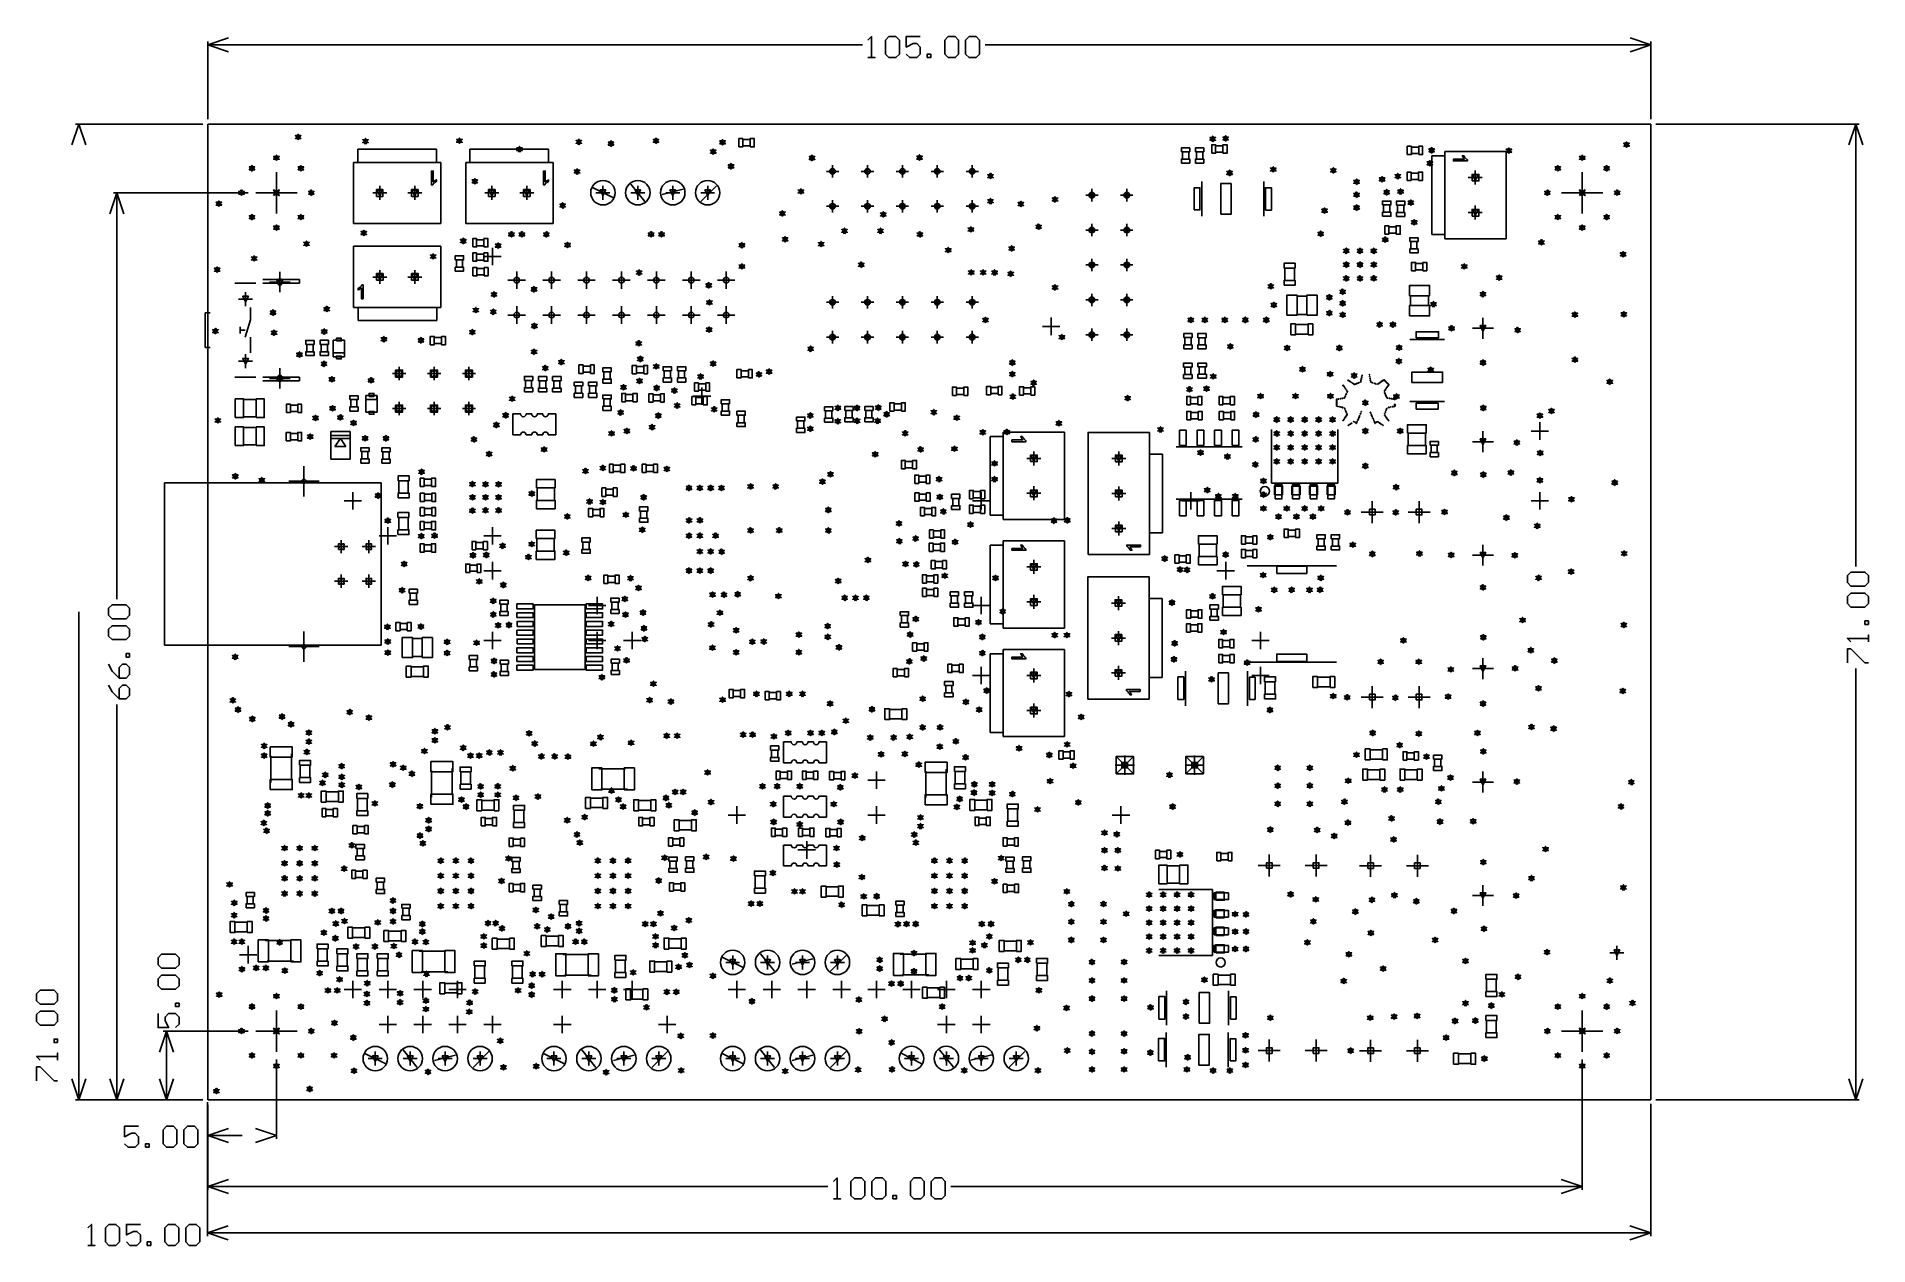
# Model space of a CAD drawing. Extents: x -1.38 to 3.87, y -2.67 to 0.8.
import ezdxf

# ---------------------------------------------------------------- set-up
doc = ezdxf.new("R2010")
doc.units = 0
doc.layers.get('0').update_dxf_attribs({"linetype": 'CONTINUOUS'})
for name, color, linetype in [('gd1', 1, 'CONTINUOUS'), ('gg1', 1, 'CONTINUOUS'), ('gm1', 6, 'CONTINUOUS'), ('gm8', 1, 'CONTINUOUS')]:
    doc.layers.add(name, color=color, linetype=linetype)

# ---------------------------------------------------------------- blocks, each defined once
blk = doc.blocks.new('D17')
blk.add_lwpolyline([(-0.01475, -0.04395), (0.01475, -0.04395), (0.01475, 0.04395), (-0.01475, 0.04395)], close=True)
blk = doc.blocks.new('D18')
blk.add_lwpolyline([(-0.00825, -0.03175), (0.00825, -0.03175), (0.00825, 0.03175), (-0.00825, 0.03175)], close=True)
blk = doc.blocks.new('D19')
blk.add_lwpolyline([(-0.0085, -0.03225), (0.0085, -0.03225), (0.0085, 0.03225), (-0.0085, 0.03225)], close=True)
blk = doc.blocks.new('D20')
blk.add_lwpolyline([(-0.01575, -0.0069), (0.01575, -0.0069), (0.01575, 0.0069), (-0.01575, 0.0069)], close=True)
blk = doc.blocks.new('D21')
blk.add_lwpolyline([(-0.0069, -0.01575), (0.0069, -0.01575), (0.0069, 0.01575), (-0.0069, 0.01575)], close=True)
blk = doc.blocks.new('D22')
blk.add_lwpolyline([(-0.0059, -0.012), (0.0059, -0.012), (0.0059, 0.012), (-0.0059, 0.012)], close=True)
blk = doc.blocks.new('D23')
blk.add_lwpolyline([(-0.0055, -0.012), (0.0055, -0.012), (0.0055, 0.012), (-0.0055, 0.012)], close=True)
blk = doc.blocks.new('D24')
blk.add_lwpolyline([(-0.012, -0.0059), (0.012, -0.0059), (0.012, 0.0059), (-0.012, 0.0059)], close=True)
blk = doc.blocks.new('D25')
blk.add_lwpolyline([(-0.012, -0.0055), (0.012, -0.0055), (0.012, 0.0055), (-0.012, 0.0055)], close=True)
blk = doc.blocks.new('D26')
blk.add_lwpolyline([(-0.012, -0.0268), (0.012, -0.0268), (0.012, 0.0268), (-0.012, 0.0268)], close=True)
blk = doc.blocks.new('D27')
blk.add_lwpolyline([(-0.0118, -0.0268), (0.0118, -0.0268), (0.0118, 0.0268), (-0.0118, 0.0268)], close=True)
blk = doc.blocks.new('D28')
blk.add_lwpolyline([(-0.0268, -0.012), (0.0268, -0.012), (0.0268, 0.012), (-0.0268, 0.012)], close=True)
blk = doc.blocks.new('D29')
blk.add_lwpolyline([(-0.0268, -0.0118), (0.0268, -0.0118), (0.0268, 0.0118), (-0.0268, 0.0118)], close=True)
blk = doc.blocks.new('D30')
blk.add_lwpolyline([(-0.00935, -0.0097), (0.00935, -0.0097), (0.00935, 0.0097), (-0.00935, 0.0097)], close=True)
blk = doc.blocks.new('D31')
blk.add_lwpolyline([(-0.0095, -0.0097), (0.0095, -0.0097), (0.0095, 0.0097), (-0.0095, 0.0097)], close=True)
blk = doc.blocks.new('D32')
blk.add_lwpolyline([(-0.0097, -0.00935), (0.0097, -0.00935), (0.0097, 0.00935), (-0.0097, 0.00935)], close=True)
blk = doc.blocks.new('D33')
blk.add_lwpolyline([(-0.0097, -0.0095), (0.0097, -0.0095), (0.0097, 0.0095), (-0.0097, 0.0095)], close=True)
blk = doc.blocks.new('D34')
blk.add_lwpolyline([(-0.0278, -0.00395), (0.0278, -0.00395), (0.0278, 0.00395), (-0.0278, 0.00395)], close=True)
blk = doc.blocks.new('D35')
blk.add_lwpolyline([(-0.043, -0.0105), (0.043, -0.0105), (0.043, 0.0105), (-0.043, 0.0105)], close=True)
blk = doc.blocks.new('D36')
blk.add_lwpolyline([(-0.03225, -0.0085), (0.03225, -0.0085), (0.03225, 0.0085), (-0.03225, 0.0085)], close=True)
blk = doc.blocks.new('D37')
blk.add_lwpolyline([(-0.03175, -0.00825), (0.03175, -0.00825), (0.03175, 0.00825), (-0.03175, 0.00825)], close=True)
blk = doc.blocks.new('D38')
blk.add_lwpolyline([(-0.04395, -0.01475), (0.04395, -0.01475), (0.04395, 0.01475), (-0.04395, 0.01475)], close=True)
blk = doc.blocks.new('D39')
blk.add_lwpolyline([(-0.01585, -0.0057), (0.01585, -0.0057), (0.01585, 0.0057), (-0.01585, 0.0057)], close=True)
blk = doc.blocks.new('D40')
blk.add_lwpolyline([(-0.00685, -0.004), (0.00685, -0.004), (0.00685, 0.004), (-0.00685, 0.004)], close=True)
blk = doc.blocks.new('D41')
blk.add_lwpolyline([(-0.00685, -0.00415), (0.00685, -0.00415), (0.00685, 0.00415), (-0.00685, 0.00415)], close=True)
blk = doc.blocks.new('D42')
blk.add_lwpolyline([(-0.00965, -0.02165), (0.00965, -0.02165), (0.00965, 0.02165), (-0.00965, 0.02165)], close=True)
blk = doc.blocks.new('D43')
blk.add_lwpolyline([(-0.0095, -0.02165), (0.0095, -0.02165), (0.0095, 0.02165), (-0.0095, 0.02165)], close=True)
blk = doc.blocks.new('D44')
blk.add_lwpolyline([(-0.0095, -0.022), (0.0095, -0.022), (0.0095, 0.022), (-0.0095, 0.022)], close=True)
blk = doc.blocks.new('D45')
blk.add_lwpolyline([(-0.00965, -0.022), (0.00965, -0.022), (0.00965, 0.022), (-0.00965, 0.022)], close=True)
blk = doc.blocks.new('D46')
blk.add_lwpolyline([(-0.01, -0.01), (0.01, -0.01), (0.01, 0.01), (-0.01, 0.01)], close=True)
blk = doc.blocks.new('D47')
blk.add_lwpolyline([(-0.0005, -0.0005), (0.0005, -0.0005), (0.0005, 0.0005), (-0.0005, 0.0005)], close=True)
blk = doc.blocks.new('D48')
blk.add_lwpolyline([(-0.001, -0.0005), (0.001, -0.0005), (0.001, 0.0005), (-0.001, 0.0005)], close=True)
blk = doc.blocks.new('D49')
blk.add_lwpolyline([(-0.00105, -0.0005), (0.00105, -0.0005), (0.00105, 0.0005), (-0.00105, 0.0005)], close=True)
blk = doc.blocks.new('D50')
blk.add_lwpolyline([(-0.00055, -0.0005), (0.00055, -0.0005), (0.00055, 0.0005), (-0.00055, 0.0005)], close=True)
blk = doc.blocks.new('D51')
blk.add_lwpolyline([(-0.0235, -0.007), (0.0235, -0.007), (0.0235, 0.007), (-0.0235, 0.007)], close=True)
blk = doc.blocks.new('D52')
blk.add_lwpolyline([(-0.023, -0.007), (0.023, -0.007), (0.023, 0.007), (-0.023, 0.007)], close=True)
blk = doc.blocks.new('D53')
blk.add_lwpolyline([(-0.0097, -0.0097), (0.0097, -0.0097), (0.0097, 0.0097), (-0.0097, 0.0097)], close=True)
blk = doc.blocks.new('D54')
blk.add_lwpolyline([(-0.012, -0.0059), (0.012, -0.0059), (0.012, 0.0059), (-0.012, 0.0059)], close=True)
blk = doc.blocks.new('D55')
blk.add_lwpolyline([(-0.0059, -0.012), (0.0059, -0.012), (0.0059, 0.012), (-0.0059, 0.012)], close=True)
blk = doc.blocks.new('D56')
blk.add_lwpolyline([(-0.0315, -0.0145), (0.0315, -0.0145), (0.0315, 0.0145), (-0.0315, 0.0145)], close=True)
blk = doc.blocks.new('D57')
blk.add_lwpolyline([(-0.0145, -0.0315), (0.0145, -0.0315), (0.0145, 0.0315), (-0.0145, 0.0315)], close=True)
blk = doc.blocks.new('D58')
blk.add_lwpolyline([(-0.015, -0.02875), (0.015, -0.02875), (0.015, 0.02875), (-0.015, 0.02875)], close=True)
blk = doc.blocks.new('D59')
blk.add_lwpolyline([(-0.01475, -0.02875), (0.01475, -0.02875), (0.01475, 0.02875), (-0.01475, 0.02875)], close=True)
blk = doc.blocks.new('D60')
blk.add_lwpolyline([(-0.02875, -0.01475), (0.02875, -0.01475), (0.02875, 0.01475), (-0.02875, 0.01475)], close=True)
blk = doc.blocks.new('D61')
blk.add_lwpolyline([(-0.02875, -0.015), (0.02875, -0.015), (0.02875, 0.015), (-0.02875, 0.015)], close=True)
blk = doc.blocks.new('D62')
blk.add_lwpolyline([(-0.02065, -0.00985), (0.02065, -0.00985), (0.02065, 0.00985), (-0.02065, 0.00985)], close=True)
blk = doc.blocks.new('D63')
blk.add_lwpolyline([(-0.0123, -0.0118), (0.0123, -0.0118), (0.0123, 0.0118), (-0.0123, 0.0118)], close=True)
blk = doc.blocks.new('D64')
blk.add_lwpolyline([(-0.02065, -0.0095), (0.02065, -0.0095), (0.02065, 0.0095), (-0.02065, 0.0095)], close=True)
blk = doc.blocks.new('D65')
blk.add_lwpolyline([(-0.0123, -0.0115), (0.0123, -0.0115), (0.0123, 0.0115), (-0.0123, 0.0115)], close=True)
blk = doc.blocks.new('D66')
blk.add_lwpolyline([(-0.0115, -0.0123), (0.0115, -0.0123), (0.0115, 0.0123), (-0.0115, 0.0123)], close=True)
blk = doc.blocks.new('D67')
blk.add_lwpolyline([(-0.0095, -0.02065), (0.0095, -0.02065), (0.0095, 0.02065), (-0.0095, 0.02065)], close=True)
blk = doc.blocks.new('D68')
blk.add_lwpolyline([(-0.0118, -0.0123), (0.0118, -0.0123), (0.0118, 0.0123), (-0.0118, 0.0123)], close=True)
blk = doc.blocks.new('D69')
blk.add_lwpolyline([(-0.00985, -0.02065), (0.00985, -0.02065), (0.00985, 0.02065), (-0.00985, 0.02065)], close=True)

msp = doc.modelspace()

# ---------------------------------------------------------------- linework, layer by layer
at = {"layer": 'gd1', "color": 1}
for points in [[(-0.626, 0.502), (-0.622, 0.506), (-0.618, 0.506), (-0.622, 0.51), (-0.618, 0.514), (-0.622, 0.514), (-0.626, 0.518), (-0.63, 0.514), (-0.634, 0.514), (-0.63, 0.51), (-0.634, 0.506), (-0.63, 0.506), (-0.626, 0.502)], [(-0.626, 0.506), (-0.624, 0.508), (-0.622, 0.508), (-0.624, 0.51), (-0.622, 0.512), (-0.624, 0.512), (-0.626, 0.514), (-0.628, 0.512), (-0.63, 0.512), (-0.628, 0.51), (-0.63, 0.508), (-0.628, 0.508), (-0.626, 0.506)], [(-0.433, 0.49), (-0.429, 0.494), (-0.425, 0.494), (-0.429, 0.498), (-0.425, 0.502), (-0.429, 0.502), (-0.433, 0.506), (-0.437, 0.502), (-0.441, 0.502), (-0.437, 0.498), (-0.441, 0.494), (-0.437, 0.494), (-0.433, 0.49)], [(-0.433, 0.494), (-0.431, 0.496), (-0.429, 0.496), (-0.431, 0.498), (-0.429, 0.5), (-0.431, 0.5), (-0.433, 0.502), (-0.435, 0.5), (-0.437, 0.5), (-0.435, 0.498), (-0.437, 0.496), (-0.435, 0.496), (-0.433, 0.494)], [(-0.164, 0.491), (-0.16, 0.495), (-0.156, 0.495), (-0.16, 0.499), (-0.156, 0.503), (-0.16, 0.503), (-0.164, 0.507), (-0.168, 0.503), (-0.172, 0.503), (-0.168, 0.499), (-0.172, 0.495), (-0.168, 0.495), (-0.164, 0.491)], [(-0.164, 0.495), (-0.162, 0.497), (-0.16, 0.497), (-0.162, 0.499), (-0.16, 0.501), (-0.162, 0.501), (-0.164, 0.503), (-0.166, 0.501), (-0.168, 0.501), (-0.166, 0.499), (-0.168, 0.497), (-0.166, 0.497), (-0.164, 0.495)], [(0.008, 0.467), (0.012, 0.471), (0.016, 0.471), (0.012, 0.475), (0.016, 0.479), (0.012, 0.479), (0.008, 0.483), (0.004, 0.479), (0, 0.479), (0.004, 0.475), (0, 0.471), (0.004, 0.471), (0.008, 0.467)], [(0.008, 0.471), (0.01, 0.473), (0.012, 0.473), (0.01, 0.475), (0.012, 0.477), (0.01, 0.477), (0.008, 0.479), (0.006, 0.477), (0.004, 0.477), (0.006, 0.475), (0.004, 0.473), (0.006, 0.473), (0.008, 0.471)], [(0.178, 0.488), (0.182, 0.492), (0.186, 0.492), (0.182, 0.496), (0.186, 0.5), (0.182, 0.5), (0.178, 0.504), (0.174, 0.5), (0.17, 0.5), (0.174, 0.496), (0.17, 0.492), (0.174, 0.492), (0.178, 0.488)], [(0.178, 0.492), (0.18, 0.494), (0.182, 0.494), (0.18, 0.496), (0.182, 0.498), (0.18, 0.498), (0.178, 0.5), (0.176, 0.498), (0.174, 0.498), (0.176, 0.496), (0.174, 0.494), (0.176, 0.494), (0.178, 0.492)], [(0.27, 0.483), (0.274, 0.487), (0.278, 0.487), (0.274, 0.491), (0.278, 0.495), (0.274, 0.495), (0.27, 0.499), (0.266, 0.495), (0.262, 0.495), (0.266, 0.491), (0.262, 0.487), (0.266, 0.487), (0.27, 0.483)], [(0.27, 0.487), (0.272, 0.489), (0.274, 0.489), (0.272, 0.491), (0.274, 0.493), (0.272, 0.493), (0.27, 0.495), (0.268, 0.493), (0.266, 0.493), (0.268, 0.491), (0.266, 0.489), (0.268, 0.489), (0.27, 0.487)], [(0.399, 0.491), (0.403, 0.495), (0.407, 0.495), (0.403, 0.499), (0.407, 0.503), (0.403, 0.503), (0.399, 0.507), (0.395, 0.503), (0.391, 0.503), (0.395, 0.499), (0.391, 0.495), (0.395, 0.495), (0.399, 0.491)], [(0.399, 0.495), (0.401, 0.497), (0.403, 0.497), (0.401, 0.499), (0.403, 0.501), (0.401, 0.501), (0.399, 0.503), (0.397, 0.501), (0.395, 0.501), (0.397, 0.499), (0.395, 0.497), (0.397, 0.497), (0.399, 0.495)], [(0.563, 0.46), (0.567, 0.464), (0.571, 0.464), (0.567, 0.468), (0.571, 0.472), (0.567, 0.472), (0.563, 0.476), (0.559, 0.472), (0.555, 0.472), (0.559, 0.468), (0.555, 0.464), (0.559, 0.464), (0.563, 0.46)], [(0.5897, 0.4867), (0.5937, 0.4907), (0.5977, 0.4907), (0.5937, 0.4947), (0.5977, 0.4987), (0.5937, 0.4987), (0.5897, 0.5027), (0.5857, 0.4987), (0.5817, 0.4987), (0.5857, 0.4947), (0.5817, 0.4907), (0.5857, 0.4907), (0.5897, 0.4867)], [(1.9937, 0.4967), (1.9977, 0.5007), (2.0017, 0.5007), (1.9977, 0.5047), (2.0017, 0.5087), (1.9977, 0.5087), (1.9937, 0.5127), (1.9897, 0.5087), (1.9857, 0.5087), (1.9897, 0.5047), (1.9857, 0.5007), (1.9897, 0.5007), (1.9937, 0.4967)], [(1.9937, 0.5007), (1.9957, 0.5027), (1.9977, 0.5027), (1.9957, 0.5047), (1.9977, 0.5067), (1.9957, 0.5067), (1.9937, 0.5087), (1.9917, 0.5067), (1.9897, 0.5067), (1.9917, 0.5047), (1.9897, 0.5027), (1.9917, 0.5027), (1.9937, 0.5007)], [(2.0307, 0.4977), (2.0347, 0.5017), (2.0387, 0.5017), (2.0347, 0.5057), (2.0387, 0.5097), (2.0347, 0.5097), (2.0307, 0.5137), (2.0267, 0.5097), (2.0227, 0.5097), (2.0267, 0.5057), (2.0227, 0.5017), (2.0267, 0.5017), (2.0307, 0.4977)], [(2.0307, 0.5017), (2.0327, 0.5037), (2.0347, 0.5037), (2.0327, 0.5057), (2.0347, 0.5077), (2.0327, 0.5077), (2.0307, 0.5097), (2.0287, 0.5077), (2.0267, 0.5077), (2.0287, 0.5057), (2.0267, 0.5037), (2.0287, 0.5037), (2.0307, 0.5017)], [(2.6207, 0.4637), (2.6247, 0.4677), (2.6287, 0.4677), (2.6247, 0.4717), (2.6287, 0.4757), (2.6247, 0.4757), (2.6207, 0.4797), (2.6167, 0.4757), (2.6127, 0.4757), (2.6167, 0.4717), (2.6127, 0.4677), (2.6167, 0.4677), (2.6207, 0.4637)], [(2.6207, 0.4677), (2.6227, 0.4697), (2.6247, 0.4697), (2.6227, 0.4717), (2.6247, 0.4737), (2.6227, 0.4737), (2.6207, 0.4757), (2.6187, 0.4737), (2.6167, 0.4737), (2.6187, 0.4717), (2.6167, 0.4697), (2.6187, 0.4697), (2.6207, 0.4677)], [(2.842, 0.463), (2.846, 0.467), (2.85, 0.467), (2.846, 0.471), (2.85, 0.475), (2.846, 0.475), (2.842, 0.479), (2.838, 0.475), (2.834, 0.475), (2.838, 0.471), (2.834, 0.467), (2.838, 0.467), (2.842, 0.463)], [(2.842, 0.467), (2.844, 0.469), (2.846, 0.469), (2.844, 0.471), (2.846, 0.473), (2.844, 0.473), (2.842, 0.475), (2.84, 0.473), (2.838, 0.473), (2.84, 0.471), (2.838, 0.469), (2.84, 0.469), (2.842, 0.467)], [(3.179, 0.48), (3.183, 0.484), (3.187, 0.484), (3.183, 0.488), (3.187, 0.492), (3.183, 0.492), (3.179, 0.496), (3.175, 0.492), (3.171, 0.492), (3.175, 0.488), (3.171, 0.484), (3.175, 0.484), (3.179, 0.48)], [(3.179, 0.484), (3.181, 0.486), (3.183, 0.486), (3.181, 0.488), (3.183, 0.49), (3.181, 0.49), (3.179, 0.492), (3.177, 0.49), (3.175, 0.49), (3.177, 0.488), (3.175, 0.486), (3.177, 0.486), (3.179, 0.484)], [(-0.7581, 0.4124), (-0.7541, 0.4164), (-0.7502, 0.4164), (-0.7541, 0.4204), (-0.7502, 0.4244), (-0.7541, 0.4244), (-0.7581, 0.4284), (-0.7621, 0.4244), (-0.7661, 0.4244), (-0.7621, 0.4204), (-0.7661, 0.4164), (-0.7621, 0.4164), (-0.7581, 0.4124)], [(-0.6881, 0.4424), (-0.6841, 0.4464), (-0.6801, 0.4464), (-0.6841, 0.4504), (-0.6801, 0.4544), (-0.6841, 0.4544), (-0.6881, 0.4584), (-0.6921, 0.4544), (-0.6962, 0.4544), (-0.6921, 0.4504), (-0.6962, 0.4464), (-0.6921, 0.4464), (-0.6881, 0.4424)], [(-0.6181, 0.4124), (-0.6141, 0.4164), (-0.6101, 0.4164), (-0.6141, 0.4204), (-0.6101, 0.4244), (-0.6141, 0.4244), (-0.6181, 0.4284), (-0.6222, 0.4244), (-0.6262, 0.4244), (-0.6222, 0.4204), (-0.6262, 0.4164), (-0.6222, 0.4164), (-0.6181, 0.4124)], [(0.563, 0.464), (0.565, 0.466), (0.567, 0.466), (0.565, 0.468), (0.567, 0.47), (0.565, 0.47), (0.563, 0.472), (0.561, 0.47), (0.559, 0.47), (0.561, 0.468), (0.559, 0.466), (0.561, 0.466), (0.563, 0.464)], [(0.614, 0.418), (0.618, 0.422), (0.622, 0.422), (0.618, 0.426), (0.622, 0.43), (0.618, 0.43), (0.614, 0.434), (0.61, 0.43), (0.606, 0.43), (0.61, 0.426), (0.606, 0.422), (0.61, 0.422), (0.614, 0.418)], [(0.614, 0.422), (0.616, 0.424), (0.618, 0.424), (0.616, 0.426), (0.618, 0.428), (0.616, 0.428), (0.614, 0.43), (0.612, 0.428), (0.61, 0.428), (0.612, 0.426), (0.61, 0.424), (0.612, 0.424), (0.614, 0.422)], [(0.846, 0.442), (0.85, 0.446), (0.854, 0.446), (0.85, 0.45), (0.854, 0.454), (0.85, 0.454), (0.846, 0.458), (0.842, 0.454), (0.838, 0.454), (0.842, 0.45), (0.838, 0.446), (0.842, 0.446), (0.846, 0.442)], [(0.846, 0.446), (0.848, 0.448), (0.85, 0.448), (0.848, 0.45), (0.85, 0.452), (0.848, 0.452), (0.846, 0.454), (0.844, 0.452), (0.842, 0.452), (0.844, 0.45), (0.842, 0.448), (0.844, 0.448), (0.846, 0.446)], [(1.154, 0.443), (1.158, 0.447), (1.162, 0.447), (1.158, 0.451), (1.162, 0.455), (1.158, 0.455), (1.154, 0.459), (1.15, 0.455), (1.146, 0.455), (1.15, 0.451), (1.146, 0.447), (1.15, 0.447), (1.154, 0.443)], [(1.154, 0.447), (1.156, 0.449), (1.158, 0.449), (1.156, 0.451), (1.158, 0.453), (1.156, 0.453), (1.154, 0.455), (1.152, 0.453), (1.15, 0.453), (1.152, 0.451), (1.15, 0.449), (1.152, 0.449), (1.154, 0.447)], [(2.167, 0.409), (2.171, 0.413), (2.175, 0.413), (2.171, 0.417), (2.175, 0.421), (2.171, 0.421), (2.167, 0.425), (2.163, 0.421), (2.159, 0.421), (2.163, 0.417), (2.159, 0.413), (2.163, 0.413), (2.167, 0.409)], [(2.167, 0.413), (2.169, 0.415), (2.171, 0.415), (2.169, 0.417), (2.171, 0.419), (2.169, 0.419), (2.167, 0.421), (2.165, 0.419), (2.163, 0.419), (2.165, 0.417), (2.163, 0.415), (2.165, 0.415), (2.167, 0.413)], [(2.339, 0.406), (2.343, 0.41), (2.347, 0.41), (2.343, 0.414), (2.347, 0.418), (2.343, 0.418), (2.339, 0.422), (2.335, 0.418), (2.331, 0.418), (2.335, 0.414), (2.331, 0.41), (2.335, 0.41), (2.339, 0.406)], [(2.6157, 0.4267), (2.6197, 0.4307), (2.6237, 0.4307), (2.6197, 0.4347), (2.6237, 0.4387), (2.6197, 0.4387), (2.6157, 0.4427), (2.6117, 0.4387), (2.6077, 0.4387), (2.6117, 0.4347), (2.6077, 0.4307), (2.6117, 0.4307), (2.6157, 0.4267)], [(2.6157, 0.4307), (2.6177, 0.4327), (2.6197, 0.4327), (2.6177, 0.4347), (2.6197, 0.4367), (2.6177, 0.4367), (2.6157, 0.4387), (2.6137, 0.4367), (2.6117, 0.4367), (2.6137, 0.4347), (2.6117, 0.4327), (2.6137, 0.4327), (2.6157, 0.4307)], [(2.982, 0.4124), (2.986, 0.4164), (2.99, 0.4164), (2.986, 0.4204), (2.99, 0.4244), (2.986, 0.4244), (2.982, 0.4284), (2.978, 0.4244), (2.974, 0.4244), (2.978, 0.4204), (2.974, 0.4164), (2.978, 0.4164), (2.982, 0.4124)], [(3.052, 0.4424), (3.056, 0.4464), (3.06, 0.4464), (3.056, 0.4504), (3.06, 0.4544), (3.056, 0.4544), (3.052, 0.4584), (3.048, 0.4544), (3.044, 0.4544), (3.048, 0.4504), (3.044, 0.4464), (3.048, 0.4464), (3.052, 0.4424)], [(3.122, 0.4124), (3.126, 0.4164), (3.13, 0.4164), (3.126, 0.4204), (3.13, 0.4244), (3.126, 0.4244), (3.122, 0.4284), (3.118, 0.4244), (3.114, 0.4244), (3.118, 0.4204), (3.114, 0.4164), (3.118, 0.4164), (3.122, 0.4124)], [(-0.12, 0.375), (-0.116, 0.379), (-0.112, 0.379), (-0.116, 0.383), (-0.112, 0.387), (-0.116, 0.387), (-0.12, 0.391), (-0.124, 0.387), (-0.128, 0.387), (-0.124, 0.383), (-0.128, 0.379), (-0.124, 0.379), (-0.12, 0.375)], [(-0.12, 0.379), (-0.118, 0.381), (-0.116, 0.381), (-0.118, 0.383), (-0.116, 0.385), (-0.118, 0.385), (-0.12, 0.387), (-0.122, 0.385), (-0.124, 0.385), (-0.122, 0.383), (-0.124, 0.381), (-0.122, 0.381), (-0.12, 0.379)], [(0.173, 0.403), (0.177, 0.407), (0.181, 0.407), (0.177, 0.411), (0.181, 0.415), (0.177, 0.415), (0.173, 0.419), (0.169, 0.415), (0.165, 0.415), (0.169, 0.411), (0.165, 0.407), (0.169, 0.407), (0.173, 0.403)], [(0.173, 0.407), (0.175, 0.409), (0.177, 0.409), (0.175, 0.411), (0.177, 0.413), (0.175, 0.413), (0.173, 0.415), (0.171, 0.413), (0.169, 0.413), (0.171, 0.411), (0.169, 0.409), (0.171, 0.409), (0.173, 0.407)], [(1.357, 0.39), (1.361, 0.394), (1.365, 0.394), (1.361, 0.398), (1.365, 0.402), (1.361, 0.402), (1.357, 0.406), (1.353, 0.402), (1.349, 0.402), (1.353, 0.398), (1.349, 0.394), (1.353, 0.394), (1.357, 0.39)], [(1.357, 0.394), (1.359, 0.396), (1.361, 0.396), (1.359, 0.398), (1.361, 0.4), (1.359, 0.4), (1.357, 0.402), (1.355, 0.4), (1.353, 0.4), (1.355, 0.398), (1.353, 0.396), (1.355, 0.396), (1.357, 0.394)], [(2.042, 0.399), (2.046, 0.403), (2.05, 0.403), (2.046, 0.407), (2.05, 0.411), (2.046, 0.411), (2.042, 0.415), (2.038, 0.411), (2.034, 0.411), (2.038, 0.407), (2.034, 0.403), (2.038, 0.403), (2.042, 0.399)], [(2.042, 0.403), (2.044, 0.405), (2.046, 0.405), (2.044, 0.407), (2.046, 0.409), (2.044, 0.409), (2.042, 0.411), (2.04, 0.409), (2.038, 0.409), (2.04, 0.407), (2.038, 0.405), (2.04, 0.405), (2.042, 0.403)], [(2.339, 0.41), (2.341, 0.412), (2.343, 0.412), (2.341, 0.414), (2.343, 0.416), (2.341, 0.416), (2.339, 0.418), (2.337, 0.416), (2.335, 0.416), (2.337, 0.414), (2.335, 0.412), (2.337, 0.412), (2.339, 0.41)], [(2.4057, 0.3737), (2.4097, 0.3777), (2.4137, 0.3777), (2.4097, 0.3817), (2.4137, 0.3857), (2.4097, 0.3857), (2.4057, 0.3897), (2.4017, 0.3857), (2.3977, 0.3857), (2.4017, 0.3817), (2.3977, 0.3777), (2.4017, 0.3777), (2.4057, 0.3737)], [(2.4787, 0.3807), (2.4827, 0.3847), (2.4867, 0.3847), (2.4827, 0.3887), (2.4867, 0.3927), (2.4827, 0.3927), (2.4787, 0.3967), (2.4747, 0.3927), (2.4707, 0.3927), (2.4747, 0.3887), (2.4707, 0.3847), (2.4747, 0.3847), (2.4787, 0.3807)], [(2.5237, 0.3897), (2.5277, 0.3937), (2.5317, 0.3937), (2.5277, 0.3977), (2.5317, 0.4017), (2.5277, 0.4017), (2.5237, 0.4057), (2.5197, 0.4017), (2.5157, 0.4017), (2.5197, 0.3977), (2.5157, 0.3937), (2.5197, 0.3937), (2.5237, 0.3897)], [(2.5237, 0.3937), (2.5257, 0.3957), (2.5277, 0.3957), (2.5257, 0.3977), (2.5277, 0.3997), (2.5257, 0.3997), (2.5237, 0.4017), (2.5217, 0.3997), (2.5197, 0.3997), (2.5217, 0.3977), (2.5197, 0.3957), (2.5217, 0.3957), (2.5237, 0.3937)], [(2.7457, 0.3857), (2.7377, 0.4017), (2.7537, 0.4017), (2.7457, 0.3857)], [(-0.853, 0.311), (-0.849, 0.315), (-0.845, 0.315), (-0.849, 0.319), (-0.845, 0.323), (-0.849, 0.323), (-0.853, 0.327), (-0.857, 0.323), (-0.861, 0.323), (-0.857, 0.319), (-0.861, 0.315), (-0.857, 0.315), (-0.853, 0.311)], [(-0.853, 0.315), (-0.851, 0.317), (-0.849, 0.317), (-0.851, 0.319), (-0.849, 0.321), (-0.851, 0.321), (-0.853, 0.323), (-0.855, 0.321), (-0.857, 0.321), (-0.855, 0.319), (-0.857, 0.317), (-0.855, 0.317), (-0.853, 0.315)], [(-0.7882, 0.3424), (-0.7842, 0.3464), (-0.7801, 0.3464), (-0.7842, 0.3504), (-0.7801, 0.3544), (-0.7842, 0.3544), (-0.7882, 0.3584), (-0.7922, 0.3544), (-0.7962, 0.3544), (-0.7922, 0.3504), (-0.7962, 0.3464), (-0.7922, 0.3464), (-0.7882, 0.3424)], [(-0.6962, 0.3424), (-0.6921, 0.3504), (-0.6962, 0.3584), (-0.6881, 0.3544), (-0.6801, 0.3584), (-0.6841, 0.3504), (-0.6801, 0.3424), (-0.6881, 0.3464), (-0.6962, 0.3424)], [(-0.5882, 0.3424), (-0.5842, 0.3464), (-0.5802, 0.3464), (-0.5842, 0.3504), (-0.5802, 0.3544), (-0.5842, 0.3544), (-0.5882, 0.3584), (-0.5921, 0.3544), (-0.5961, 0.3544), (-0.5921, 0.3504), (-0.5961, 0.3464), (-0.5921, 0.3464), (-0.5882, 0.3424)], [(-0.392, 0.342), (-0.4, 0.358), (-0.384, 0.358), (-0.392, 0.342)], [(-0.292, 0.342), (-0.3, 0.358), (-0.284, 0.358), (-0.292, 0.342)], [(-0.071, 0.342), (-0.079, 0.358), (-0.063, 0.358), (-0.071, 0.342)], [(0.029, 0.342), (0.021, 0.358), (0.037, 0.358), (0.029, 0.342)], [(0.1317, 0.3057), (0.1357, 0.3097), (0.1397, 0.3097), (0.1357, 0.3137), (0.1397, 0.3177), (0.1357, 0.3177), (0.1317, 0.3217), (0.1277, 0.3177), (0.1237, 0.3177), (0.1277, 0.3137), (0.1237, 0.3097), (0.1277, 0.3097), (0.1317, 0.3057)], [(0.1317, 0.3097), (0.1337, 0.3117), (0.1357, 0.3117), (0.1337, 0.3137), (0.1357, 0.3157), (0.1337, 0.3157), (0.1317, 0.3177), (0.1297, 0.3157), (0.1277, 0.3157), (0.1297, 0.3137), (0.1277, 0.3117), (0.1297, 0.3117), (0.1317, 0.3097)], [(0.247, 0.3424), (0.239, 0.3584), (0.255, 0.3584), (0.247, 0.3424)], [(0.347, 0.3424), (0.339, 0.3584), (0.355, 0.3584), (0.347, 0.3424)], [(0.447, 0.3424), (0.439, 0.3584), (0.455, 0.3584), (0.447, 0.3424)], [(0.547, 0.3424), (0.539, 0.3584), (0.555, 0.3584), (0.547, 0.3424)], [(0.814, 0.346), (0.818, 0.35), (0.822, 0.35), (0.818, 0.354), (0.822, 0.358), (0.818, 0.358), (0.814, 0.362), (0.81, 0.358), (0.806, 0.358), (0.81, 0.354), (0.806, 0.35), (0.81, 0.35), (0.814, 0.346)], [(0.814, 0.35), (0.816, 0.352), (0.818, 0.352), (0.816, 0.354), (0.818, 0.356), (0.816, 0.356), (0.814, 0.358), (0.812, 0.356), (0.81, 0.356), (0.812, 0.354), (0.81, 0.352), (0.812, 0.352), (0.814, 0.35)], [(1.357, 0.318), (1.361, 0.322), (1.365, 0.322), (1.361, 0.326), (1.365, 0.33), (1.361, 0.33), (1.357, 0.334), (1.353, 0.33), (1.349, 0.33), (1.353, 0.326), (1.349, 0.322), (1.353, 0.322), (1.357, 0.318)], [(1.357, 0.322), (1.359, 0.324), (1.361, 0.324), (1.359, 0.326), (1.361, 0.328), (1.359, 0.328), (1.357, 0.33), (1.355, 0.328), (1.353, 0.328), (1.355, 0.326), (1.353, 0.324), (1.355, 0.324), (1.357, 0.322)], [(1.444, 0.31), (1.448, 0.314), (1.452, 0.314), (1.448, 0.318), (1.452, 0.322), (1.448, 0.322), (1.444, 0.326), (1.44, 0.322), (1.436, 0.322), (1.44, 0.318), (1.436, 0.314), (1.44, 0.314), (1.444, 0.31)], [(1.444, 0.314), (1.446, 0.316), (1.448, 0.316), (1.446, 0.318), (1.448, 0.32), (1.446, 0.32), (1.444, 0.322), (1.442, 0.32), (1.44, 0.32), (1.442, 0.318), (1.44, 0.316), (1.442, 0.316), (1.444, 0.314)], [(1.542, 0.323), (1.546, 0.327), (1.55, 0.327), (1.546, 0.331), (1.55, 0.335), (1.546, 0.335), (1.542, 0.339), (1.538, 0.335), (1.534, 0.335), (1.538, 0.331), (1.534, 0.327), (1.538, 0.327), (1.542, 0.323)], [(1.542, 0.327), (1.544, 0.329), (1.546, 0.329), (1.544, 0.331), (1.546, 0.333), (1.544, 0.333), (1.542, 0.335), (1.54, 0.333), (1.538, 0.333), (1.54, 0.331), (1.538, 0.329), (1.54, 0.329), (1.542, 0.327)], [(2.4057, 0.3367), (2.4097, 0.3407), (2.4137, 0.3407), (2.4097, 0.3447), (2.4137, 0.3487), (2.4097, 0.3487), (2.4057, 0.3527), (2.4017, 0.3487), (2.3977, 0.3487), (2.4017, 0.3447), (2.3977, 0.3407), (2.4017, 0.3407), (2.4057, 0.3367)], [(2.4057, 0.2997), (2.4097, 0.3037), (2.4137, 0.3037), (2.4097, 0.3077), (2.4137, 0.3117), (2.4097, 0.3117), (2.4057, 0.3157), (2.4017, 0.3117), (2.3977, 0.3117), (2.4017, 0.3077), (2.3977, 0.3037), (2.4017, 0.3037), (2.4057, 0.2997)], [(2.4917, 0.3437), (2.4957, 0.3477), (2.4997, 0.3477), (2.4957, 0.3517), (2.4997, 0.3557), (2.4957, 0.3557), (2.4917, 0.3597), (2.4877, 0.3557), (2.4837, 0.3557), (2.4877, 0.3517), (2.4837, 0.3477), (2.4877, 0.3477), (2.4917, 0.3437)], [(2.5317, 0.3457), (2.5357, 0.3497), (2.5397, 0.3497), (2.5357, 0.3537), (2.5397, 0.3577), (2.5357, 0.3577), (2.5317, 0.3617), (2.5277, 0.3577), (2.5237, 0.3577), (2.5277, 0.3537), (2.5237, 0.3497), (2.5277, 0.3497), (2.5317, 0.3457)], [(2.561, 0.314), (2.565, 0.318), (2.569, 0.318), (2.565, 0.322), (2.569, 0.326), (2.565, 0.326), (2.561, 0.33), (2.557, 0.326), (2.553, 0.326), (2.557, 0.322), (2.553, 0.318), (2.557, 0.318), (2.561, 0.314)], [(2.561, 0.318), (2.563, 0.32), (2.565, 0.32), (2.563, 0.322), (2.565, 0.324), (2.563, 0.324), (2.561, 0.326), (2.559, 0.324), (2.557, 0.324), (2.559, 0.322), (2.557, 0.32), (2.559, 0.32), (2.561, 0.318)], [(2.952, 0.3424), (2.956, 0.3464), (2.96, 0.3464), (2.956, 0.3504), (2.96, 0.3544), (2.956, 0.3544), (2.952, 0.3584), (2.948, 0.3544), (2.944, 0.3544), (2.948, 0.3504), (2.944, 0.3464), (2.948, 0.3464), (2.952, 0.3424)], [(3.044, 0.3424), (3.048, 0.3504), (3.044, 0.3584), (3.052, 0.3544), (3.06, 0.3584), (3.056, 0.3504), (3.06, 0.3424), (3.052, 0.3464), (3.044, 0.3424)], [(3.152, 0.3424), (3.156, 0.3464), (3.16, 0.3464), (3.156, 0.3504), (3.16, 0.3544), (3.156, 0.3544), (3.152, 0.3584), (3.148, 0.3544), (3.144, 0.3544), (3.148, 0.3504), (3.144, 0.3464), (3.148, 0.3464), (3.152, 0.3424)], [(-0.7581, 0.2724), (-0.7541, 0.2764), (-0.7502, 0.2764), (-0.7541, 0.2804), (-0.7502, 0.2844), (-0.7541, 0.2844), (-0.7581, 0.2884), (-0.7621, 0.2844), (-0.7661, 0.2844), (-0.7621, 0.2804), (-0.7661, 0.2764), (-0.7621, 0.2764), (-0.7581, 0.2724)], [(-0.6181, 0.2724), (-0.6141, 0.2764), (-0.6101, 0.2764), (-0.6141, 0.2804), (-0.6101, 0.2844), (-0.6141, 0.2844), (-0.6181, 0.2884), (-0.6222, 0.2844), (-0.6262, 0.2844), (-0.6222, 0.2804), (-0.6262, 0.2764), (-0.6222, 0.2764), (-0.6181, 0.2724)], [(0.761, 0.283), (0.765, 0.287), (0.769, 0.287), (0.765, 0.291), (0.769, 0.295), (0.765, 0.295), (0.761, 0.299), (0.757, 0.295), (0.753, 0.295), (0.757, 0.291), (0.753, 0.287), (0.757, 0.287), (0.761, 0.283)], [(0.761, 0.287), (0.763, 0.289), (0.765, 0.289), (0.763, 0.291), (0.765, 0.293), (0.763, 0.293), (0.761, 0.295), (0.759, 0.293), (0.757, 0.293), (0.759, 0.291), (0.757, 0.289), (0.759, 0.289), (0.761, 0.287)], [(1.05, 0.28), (1.054, 0.284), (1.058, 0.284), (1.054, 0.288), (1.058, 0.292), (1.054, 0.292), (1.05, 0.296), (1.046, 0.292), (1.042, 0.292), (1.046, 0.288), (1.042, 0.284), (1.046, 0.284), (1.05, 0.28)], [(1.05, 0.284), (1.052, 0.286), (1.054, 0.286), (1.052, 0.288), (1.054, 0.29), (1.052, 0.29), (1.05, 0.292), (1.048, 0.29), (1.046, 0.29), (1.048, 0.288), (1.046, 0.286), (1.048, 0.286), (1.05, 0.284)], [(2.314, 0.291), (2.318, 0.295), (2.322, 0.295), (2.318, 0.299), (2.322, 0.303), (2.318, 0.303), (2.314, 0.307), (2.31, 0.303), (2.306, 0.303), (2.31, 0.299), (2.306, 0.295), (2.31, 0.295), (2.314, 0.291)], [(2.314, 0.295), (2.316, 0.297), (2.318, 0.297), (2.316, 0.299), (2.318, 0.301), (2.316, 0.301), (2.314, 0.303), (2.312, 0.301), (2.31, 0.301), (2.312, 0.299), (2.31, 0.297), (2.312, 0.297), (2.314, 0.295)], [(2.5707, 0.2577), (2.5747, 0.2617), (2.5787, 0.2617), (2.5747, 0.2657), (2.5787, 0.2697), (2.5747, 0.2697), (2.5707, 0.2737), (2.5667, 0.2697), (2.5627, 0.2697), (2.5667, 0.2657), (2.5627, 0.2617), (2.5667, 0.2617), (2.5707, 0.2577)], [(2.7457, 0.2857), (2.7377, 0.3017), (2.7537, 0.3017), (2.7457, 0.2857)], [(2.982, 0.2724), (2.986, 0.2764), (2.99, 0.2764), (2.986, 0.2804), (2.99, 0.2844), (2.986, 0.2844), (2.982, 0.2884), (2.978, 0.2844), (2.974, 0.2844), (2.978, 0.2804), (2.974, 0.2764), (2.978, 0.2764), (2.982, 0.2724)], [(3.122, 0.2724), (3.126, 0.2764), (3.13, 0.2764), (3.126, 0.2804), (3.13, 0.2844), (3.126, 0.2844), (3.122, 0.2884), (3.118, 0.2844), (3.114, 0.2844), (3.118, 0.2804), (3.114, 0.2764), (3.118, 0.2764), (3.122, 0.2724)], [(-0.6881, 0.2424), (-0.6841, 0.2464), (-0.6801, 0.2464), (-0.6841, 0.2504), (-0.6801, 0.2544), (-0.6841, 0.2544), (-0.6881, 0.2584), (-0.6921, 0.2544), (-0.6962, 0.2544), (-0.6921, 0.2504), (-0.6962, 0.2464), (-0.6921, 0.2464), (-0.6881, 0.2424)], [(-0.602, 0.196), (-0.598, 0.2), (-0.594, 0.2), (-0.598, 0.204), (-0.594, 0.208), (-0.598, 0.208), (-0.602, 0.212), (-0.606, 0.208), (-0.61, 0.208), (-0.606, 0.204), (-0.61, 0.2), (-0.606, 0.2), (-0.602, 0.196)], [(-0.438, 0.227), (-0.434, 0.231), (-0.43, 0.231), (-0.434, 0.235), (-0.43, 0.239), (-0.434, 0.239), (-0.438, 0.243), (-0.442, 0.239), (-0.446, 0.239), (-0.442, 0.235), (-0.446, 0.231), (-0.442, 0.231), (-0.438, 0.227)], [(-0.438, 0.231), (-0.436, 0.233), (-0.434, 0.233), (-0.436, 0.235), (-0.434, 0.237), (-0.436, 0.237), (-0.438, 0.239), (-0.44, 0.237), (-0.442, 0.237), (-0.44, 0.235), (-0.442, 0.233), (-0.44, 0.233), (-0.438, 0.231)], [(-0.153, 0.204), (-0.149, 0.208), (-0.145, 0.208), (-0.149, 0.212), (-0.145, 0.216), (-0.149, 0.216), (-0.153, 0.22), (-0.157, 0.216), (-0.161, 0.216), (-0.157, 0.212), (-0.161, 0.208), (-0.157, 0.208), (-0.153, 0.204)], [(-0.153, 0.208), (-0.151, 0.21), (-0.149, 0.21), (-0.151, 0.212), (-0.149, 0.214), (-0.151, 0.214), (-0.153, 0.216), (-0.155, 0.214), (-0.157, 0.214), (-0.155, 0.212), (-0.157, 0.21), (-0.155, 0.21), (-0.153, 0.208)], [(-0.015, 0.223), (-0.011, 0.227), (-0.007, 0.227), (-0.011, 0.231), (-0.007, 0.235), (-0.011, 0.235), (-0.015, 0.239), (-0.019, 0.235), (-0.023, 0.235), (-0.019, 0.231), (-0.023, 0.227), (-0.019, 0.227), (-0.015, 0.223)], [(0.015, 0.223), (0.019, 0.227), (0.023, 0.227), (0.019, 0.231), (0.023, 0.235), (0.019, 0.235), (0.015, 0.239), (0.011, 0.235), (0.007, 0.235), (0.011, 0.231), (0.007, 0.227), (0.011, 0.227), (0.015, 0.223)], [(0.085, 0.223), (0.089, 0.227), (0.093, 0.227), (0.089, 0.231), (0.093, 0.235), (0.089, 0.235), (0.085, 0.239), (0.081, 0.235), (0.077, 0.235), (0.081, 0.231), (0.077, 0.227), (0.081, 0.227), (0.085, 0.223)], [(0.385, 0.223), (0.389, 0.227), (0.393, 0.227), (0.389, 0.231), (0.393, 0.235), (0.389, 0.235), (0.385, 0.239), (0.381, 0.235), (0.377, 0.235), (0.381, 0.231), (0.377, 0.227), (0.381, 0.227), (0.385, 0.223)], [(0.415, 0.223), (0.419, 0.227), (0.423, 0.227), (0.419, 0.231), (0.423, 0.235), (0.419, 0.235), (0.415, 0.239), (0.411, 0.235), (0.407, 0.235), (0.411, 0.231), (0.407, 0.227), (0.411, 0.227), (0.415, 0.223)], [(0.769, 0.209), (0.773, 0.213), (0.777, 0.213), (0.773, 0.217), (0.777, 0.221), (0.773, 0.221), (0.769, 0.225), (0.765, 0.221), (0.761, 0.221), (0.765, 0.217), (0.761, 0.213), (0.765, 0.213), (0.769, 0.209)], [(0.769, 0.213), (0.771, 0.215), (0.773, 0.215), (0.771, 0.217), (0.773, 0.219), (0.771, 0.219), (0.769, 0.221), (0.767, 0.219), (0.765, 0.219), (0.767, 0.217), (0.765, 0.215), (0.767, 0.215), (0.769, 0.213)], [(0.872, 0.195), (0.876, 0.199), (0.88, 0.199), (0.876, 0.203), (0.88, 0.207), (0.876, 0.207), (0.872, 0.211), (0.868, 0.207), (0.864, 0.207), (0.868, 0.203), (0.864, 0.199), (0.868, 0.199), (0.872, 0.195)], [(0.939, 0.233), (0.943, 0.237), (0.947, 0.237), (0.943, 0.241), (0.947, 0.245), (0.943, 0.245), (0.939, 0.249), (0.935, 0.245), (0.931, 0.245), (0.935, 0.241), (0.931, 0.237), (0.935, 0.237), (0.939, 0.233)], [(0.939, 0.237), (0.941, 0.239), (0.943, 0.239), (0.941, 0.241), (0.943, 0.243), (0.941, 0.243), (0.939, 0.245), (0.937, 0.243), (0.935, 0.243), (0.937, 0.241), (0.935, 0.239), (0.937, 0.239), (0.939, 0.237)], [(1.042, 0.233), (1.046, 0.237), (1.05, 0.237), (1.046, 0.241), (1.05, 0.245), (1.046, 0.245), (1.042, 0.249), (1.038, 0.245), (1.034, 0.245), (1.038, 0.241), (1.034, 0.237), (1.038, 0.237), (1.042, 0.233)], [(1.042, 0.237), (1.044, 0.239), (1.046, 0.239), (1.044, 0.241), (1.046, 0.243), (1.044, 0.243), (1.042, 0.245), (1.04, 0.243), (1.038, 0.243), (1.04, 0.241), (1.038, 0.239), (1.04, 0.239), (1.042, 0.237)], [(1.155, 0.223), (1.159, 0.227), (1.163, 0.227), (1.159, 0.231), (1.163, 0.235), (1.159, 0.235), (1.155, 0.239), (1.151, 0.235), (1.147, 0.235), (1.151, 0.231), (1.147, 0.227), (1.151, 0.227), (1.155, 0.223)], [(1.155, 0.227), (1.157, 0.229), (1.159, 0.229), (1.157, 0.231), (1.159, 0.233), (1.157, 0.233), (1.155, 0.235), (1.153, 0.233), (1.151, 0.233), (1.153, 0.231), (1.151, 0.229), (1.153, 0.229), (1.155, 0.227)], [(1.301, 0.237), (1.305, 0.241), (1.309, 0.241), (1.305, 0.245), (1.309, 0.249), (1.305, 0.249), (1.301, 0.253), (1.297, 0.249), (1.293, 0.249), (1.297, 0.245), (1.293, 0.241), (1.297, 0.241), (1.301, 0.237)], [(1.301, 0.241), (1.303, 0.243), (1.305, 0.243), (1.303, 0.245), (1.305, 0.247), (1.303, 0.247), (1.301, 0.249), (1.299, 0.247), (1.297, 0.247), (1.299, 0.245), (1.297, 0.243), (1.299, 0.243), (1.301, 0.241)], [(1.495, 0.245), (1.499, 0.249), (1.503, 0.249), (1.499, 0.253), (1.503, 0.257), (1.499, 0.257), (1.495, 0.261), (1.491, 0.257), (1.487, 0.257), (1.491, 0.253), (1.487, 0.249), (1.491, 0.249), (1.495, 0.245)], [(1.495, 0.249), (1.497, 0.251), (1.499, 0.251), (1.497, 0.253), (1.499, 0.255), (1.497, 0.255), (1.495, 0.257), (1.493, 0.255), (1.491, 0.255), (1.493, 0.253), (1.491, 0.251), (1.493, 0.251), (1.495, 0.249)], [(2.3027, 0.2247), (2.3067, 0.2287), (2.3107, 0.2287), (2.3067, 0.2327), (2.3107, 0.2367), (2.3067, 0.2367), (2.3027, 0.2407), (2.2987, 0.2367), (2.2947, 0.2367), (2.2987, 0.2327), (2.2947, 0.2287), (2.2987, 0.2287), (2.3027, 0.2247)], [(2.4877, 0.2077), (2.4917, 0.2117), (2.4957, 0.2117), (2.4917, 0.2157), (2.4957, 0.2197), (2.4917, 0.2197), (2.4877, 0.2237), (2.4837, 0.2197), (2.4797, 0.2197), (2.4837, 0.2157), (2.4797, 0.2117), (2.4837, 0.2117), (2.4877, 0.2077)], [(2.935, 0.2), (2.939, 0.204), (2.943, 0.204), (2.939, 0.208), (2.943, 0.212), (2.939, 0.212), (2.935, 0.216), (2.931, 0.212), (2.927, 0.212), (2.931, 0.208), (2.927, 0.204), (2.931, 0.204), (2.935, 0.2)], [(2.935, 0.204), (2.937, 0.206), (2.939, 0.206), (2.937, 0.208), (2.939, 0.21), (2.937, 0.21), (2.935, 0.212), (2.933, 0.21), (2.931, 0.21), (2.933, 0.208), (2.931, 0.206), (2.933, 0.206), (2.935, 0.204)], [(3.052, 0.2424), (3.056, 0.2464), (3.06, 0.2464), (3.056, 0.2504), (3.06, 0.2544), (3.056, 0.2544), (3.052, 0.2584), (3.048, 0.2544), (3.044, 0.2544), (3.048, 0.2504), (3.044, 0.2464), (3.048, 0.2464), (3.052, 0.2424)], [(-0.752, 0.154), (-0.748, 0.158), (-0.744, 0.158), (-0.748, 0.162), (-0.744, 0.166), (-0.748, 0.166), (-0.752, 0.17), (-0.756, 0.166), (-0.76, 0.166), (-0.756, 0.162), (-0.76, 0.158), (-0.756, 0.158), (-0.752, 0.154)], [(-0.752, 0.158), (-0.75, 0.16), (-0.748, 0.16), (-0.75, 0.162), (-0.748, 0.164), (-0.75, 0.164), (-0.752, 0.166), (-0.754, 0.164), (-0.756, 0.164), (-0.754, 0.162), (-0.756, 0.16), (-0.754, 0.16), (-0.752, 0.158)], [(-0.602, 0.2), (-0.6, 0.202), (-0.598, 0.202), (-0.6, 0.204), (-0.598, 0.206), (-0.6, 0.206), (-0.602, 0.208), (-0.604, 0.206), (-0.606, 0.206), (-0.604, 0.204), (-0.606, 0.202), (-0.604, 0.202), (-0.602, 0.2)], [(-0.2393, 0.1597), (-0.2353, 0.1637), (-0.2313, 0.1637), (-0.2353, 0.1677), (-0.2313, 0.1717), (-0.2353, 0.1717), (-0.2393, 0.1757), (-0.2433, 0.1717), (-0.2473, 0.1717), (-0.2433, 0.1677), (-0.2473, 0.1637), (-0.2433, 0.1637), (-0.2393, 0.1597)], [(-0.2393, 0.1637), (-0.2373, 0.1657), (-0.2353, 0.1657), (-0.2373, 0.1677), (-0.2353, 0.1697), (-0.2373, 0.1697), (-0.2393, 0.1717), (-0.2413, 0.1697), (-0.2433, 0.1697), (-0.2413, 0.1677), (-0.2433, 0.1657), (-0.2413, 0.1657), (-0.2393, 0.1637)], [(-0.0533, 0.1907), (-0.0493, 0.1947), (-0.0453, 0.1947), (-0.0493, 0.1987), (-0.0453, 0.2027), (-0.0493, 0.2027), (-0.0533, 0.2067), (-0.0573, 0.2027), (-0.0613, 0.2027), (-0.0573, 0.1987), (-0.0613, 0.1947), (-0.0573, 0.1947), (-0.0533, 0.1907)], [(-0.0533, 0.1947), (-0.0513, 0.1967), (-0.0493, 0.1967), (-0.0513, 0.1987), (-0.0493, 0.2007), (-0.0513, 0.2007), (-0.0533, 0.2027), (-0.0553, 0.2007), (-0.0573, 0.2007), (-0.0553, 0.1987), (-0.0573, 0.1967), (-0.0553, 0.1967), (-0.0533, 0.1947)], [(0.1457, 0.1927), (0.1497, 0.1967), (0.1537, 0.1967), (0.1497, 0.2007), (0.1537, 0.2047), (0.1497, 0.2047), (0.1457, 0.2087), (0.1417, 0.2047), (0.1377, 0.2047), (0.1417, 0.2007), (0.1377, 0.1967), (0.1417, 0.1967), (0.1457, 0.1927)], [(0.645, 0.192), (0.649, 0.196), (0.653, 0.196), (0.649, 0.2), (0.653, 0.204), (0.649, 0.204), (0.645, 0.208), (0.641, 0.204), (0.637, 0.204), (0.641, 0.2), (0.637, 0.196), (0.641, 0.196), (0.645, 0.192)], [(0.872, 0.199), (0.874, 0.201), (0.876, 0.201), (0.874, 0.203), (0.876, 0.205), (0.874, 0.205), (0.872, 0.207), (0.87, 0.205), (0.868, 0.205), (0.87, 0.203), (0.868, 0.201), (0.87, 0.201), (0.872, 0.199)], [(1.236, 0.178), (1.24, 0.182), (1.244, 0.182), (1.24, 0.186), (1.244, 0.19), (1.24, 0.19), (1.236, 0.194), (1.232, 0.19), (1.228, 0.19), (1.232, 0.186), (1.228, 0.182), (1.232, 0.182), (1.236, 0.178)], [(1.236, 0.182), (1.238, 0.184), (1.24, 0.184), (1.238, 0.186), (1.24, 0.188), (1.238, 0.188), (1.236, 0.19), (1.234, 0.188), (1.232, 0.188), (1.234, 0.186), (1.232, 0.184), (1.234, 0.184), (1.236, 0.182)], [(1.4177, 0.1827), (1.4217, 0.1867), (1.4257, 0.1867), (1.4217, 0.1907), (1.4257, 0.1947), (1.4217, 0.1947), (1.4177, 0.1987), (1.4137, 0.1947), (1.4097, 0.1947), (1.4137, 0.1907), (1.4097, 0.1867), (1.4137, 0.1867), (1.4177, 0.1827)], [(1.4177, 0.1867), (1.4197, 0.1887), (1.4217, 0.1887), (1.4197, 0.1907), (1.4217, 0.1927), (1.4197, 0.1927), (1.4177, 0.1947), (1.4157, 0.1927), (1.4137, 0.1927), (1.4157, 0.1907), (1.4137, 0.1887), (1.4157, 0.1887), (1.4177, 0.1867)], [(2.3761, 0.1757), (2.3801, 0.1797), (2.3841, 0.1797), (2.3801, 0.1837), (2.3841, 0.1877), (2.3801, 0.1877), (2.3761, 0.1917), (2.3721, 0.1877), (2.3681, 0.1877), (2.3721, 0.1837), (2.3681, 0.1797), (2.3721, 0.1797), (2.3761, 0.1757)], [(2.3761, 0.1797), (2.3781, 0.1817), (2.3801, 0.1817), (2.3781, 0.1837), (2.3801, 0.1857), (2.3781, 0.1857), (2.3761, 0.1877), (2.3741, 0.1857), (2.3721, 0.1857), (2.3741, 0.1837), (2.3721, 0.1817), (2.3741, 0.1817), (2.3761, 0.1797)], [(2.4154, 0.1757), (2.4194, 0.1797), (2.4234, 0.1797), (2.4194, 0.1837), (2.4234, 0.1877), (2.4194, 0.1877), (2.4154, 0.1917), (2.4114, 0.1877), (2.4074, 0.1877), (2.4114, 0.1837), (2.4074, 0.1797), (2.4114, 0.1797), (2.4154, 0.1757)], [(2.4154, 0.1797), (2.4174, 0.1817), (2.4194, 0.1817), (2.4174, 0.1837), (2.4194, 0.1857), (2.4174, 0.1857), (2.4154, 0.1877), (2.4134, 0.1857), (2.4114, 0.1857), (2.4134, 0.1837), (2.4114, 0.1817), (2.4134, 0.1817), (2.4154, 0.1797)], [(2.4548, 0.1757), (2.4588, 0.1797), (2.4628, 0.1797), (2.4588, 0.1837), (2.4628, 0.1877), (2.4588, 0.1877), (2.4548, 0.1917), (2.4508, 0.1877), (2.4468, 0.1877), (2.4508, 0.1837), (2.4468, 0.1797), (2.4508, 0.1797), (2.4548, 0.1757)], [(2.4548, 0.1797), (2.4568, 0.1817), (2.4588, 0.1817), (2.4568, 0.1837), (2.4588, 0.1857), (2.4568, 0.1857), (2.4548, 0.1877), (2.4528, 0.1857), (2.4508, 0.1857), (2.4528, 0.1837), (2.4508, 0.1817), (2.4528, 0.1817), (2.4548, 0.1797)], [(3.169, 0.166), (3.173, 0.17), (3.177, 0.17), (3.173, 0.174), (3.177, 0.178), (3.173, 0.178), (3.169, 0.182), (3.165, 0.178), (3.161, 0.178), (3.165, 0.174), (3.161, 0.17), (3.165, 0.17), (3.169, 0.166)], [(3.169, 0.17), (3.171, 0.172), (3.173, 0.172), (3.171, 0.174), (3.173, 0.176), (3.171, 0.176), (3.169, 0.178), (3.167, 0.176), (3.165, 0.176), (3.167, 0.174), (3.165, 0.172), (3.167, 0.172), (3.169, 0.17)], [(-0.858, 0.122), (-0.854, 0.126), (-0.85, 0.126), (-0.854, 0.13), (-0.85, 0.134), (-0.854, 0.134), (-0.858, 0.138), (-0.862, 0.134), (-0.866, 0.134), (-0.862, 0.13), (-0.866, 0.126), (-0.862, 0.126), (-0.858, 0.122)], [(-0.858, 0.126), (-0.856, 0.128), (-0.854, 0.128), (-0.856, 0.13), (-0.854, 0.132), (-0.856, 0.132), (-0.858, 0.134), (-0.86, 0.132), (-0.862, 0.132), (-0.86, 0.13), (-0.862, 0.128), (-0.86, 0.128), (-0.858, 0.126)], [(-0.392, 0.101), (-0.4, 0.117), (-0.384, 0.117), (-0.392, 0.101)], [(-0.292, 0.101), (-0.3, 0.117), (-0.284, 0.117), (-0.292, 0.101)], [(0.3507, 0.1137), (0.3547, 0.1177), (0.3587, 0.1177), (0.3547, 0.1217), (0.3587, 0.1257), (0.3547, 0.1257), (0.3507, 0.1297), (0.3467, 0.1257), (0.3427, 0.1257), (0.3467, 0.1217), (0.3427, 0.1177), (0.3467, 0.1177), (0.3507, 0.1137)], [(0.3507, 0.1177), (0.3527, 0.1197), (0.3547, 0.1197), (0.3527, 0.1217), (0.3547, 0.1237), (0.3527, 0.1237), (0.3507, 0.1257), (0.3487, 0.1237), (0.3467, 0.1237), (0.3487, 0.1217), (0.3467, 0.1197), (0.3487, 0.1197), (0.3507, 0.1177)], [(0.645, 0.131), (0.649, 0.135), (0.653, 0.135), (0.649, 0.139), (0.653, 0.143), (0.649, 0.143), (0.645, 0.147), (0.641, 0.143), (0.637, 0.143), (0.641, 0.139), (0.637, 0.135), (0.641, 0.135), (0.645, 0.131)], [(0.987, 0.136), (0.991, 0.14), (0.995, 0.14), (0.991, 0.144), (0.995, 0.148), (0.991, 0.148), (0.987, 0.152), (0.983, 0.148), (0.979, 0.148), (0.983, 0.144), (0.979, 0.14), (0.983, 0.14), (0.987, 0.136)], [(0.987, 0.14), (0.989, 0.142), (0.991, 0.142), (0.989, 0.144), (0.991, 0.146), (0.989, 0.146), (0.987, 0.148), (0.985, 0.146), (0.983, 0.146), (0.985, 0.144), (0.983, 0.142), (0.985, 0.142), (0.987, 0.14)], [(1.302, 0.114), (1.306, 0.118), (1.31, 0.118), (1.306, 0.122), (1.31, 0.126), (1.306, 0.126), (1.302, 0.13), (1.298, 0.126), (1.294, 0.126), (1.298, 0.122), (1.294, 0.118), (1.298, 0.118), (1.302, 0.114)], [(1.302, 0.118), (1.304, 0.12), (1.306, 0.12), (1.304, 0.122), (1.306, 0.124), (1.304, 0.124), (1.302, 0.126), (1.3, 0.124), (1.298, 0.124), (1.3, 0.122), (1.298, 0.12), (1.3, 0.12), (1.302, 0.118)], [(1.336, 0.114), (1.34, 0.118), (1.344, 0.118), (1.34, 0.122), (1.344, 0.126), (1.34, 0.126), (1.336, 0.13), (1.332, 0.126), (1.328, 0.126), (1.332, 0.122), (1.328, 0.118), (1.332, 0.118), (1.336, 0.114)], [(1.336, 0.118), (1.338, 0.12), (1.34, 0.12), (1.338, 0.122), (1.34, 0.124), (1.338, 0.124), (1.336, 0.126), (1.334, 0.124), (1.332, 0.124), (1.334, 0.122), (1.332, 0.12), (1.334, 0.12), (1.336, 0.118)], [(1.3687, 0.1137), (1.3727, 0.1177), (1.3767, 0.1177), (1.3727, 0.1217), (1.3767, 0.1257), (1.3727, 0.1257), (1.3687, 0.1297), (1.3647, 0.1257), (1.3607, 0.1257), (1.3647, 0.1217), (1.3607, 0.1177), (1.3647, 0.1177), (1.3687, 0.1137)], [(1.3687, 0.1177), (1.3707, 0.1197), (1.3727, 0.1197), (1.3707, 0.1217), (1.3727, 0.1237), (1.3707, 0.1237), (1.3687, 0.1257), (1.3667, 0.1237), (1.3647, 0.1237), (1.3667, 0.1217), (1.3647, 0.1197), (1.3667, 0.1197), (1.3687, 0.1177)], [(1.415, 0.11), (1.419, 0.114), (1.423, 0.114), (1.419, 0.118), (1.423, 0.122), (1.419, 0.122), (1.415, 0.126), (1.411, 0.122), (1.407, 0.122), (1.411, 0.118), (1.407, 0.114), (1.411, 0.114), (1.415, 0.11)], [(1.415, 0.114), (1.417, 0.116), (1.419, 0.116), (1.417, 0.118), (1.419, 0.12), (1.417, 0.12), (1.415, 0.122), (1.413, 0.12), (1.411, 0.12), (1.413, 0.118), (1.411, 0.116), (1.413, 0.116), (1.415, 0.114)], [(2.3761, 0.1363), (2.3801, 0.1403), (2.3841, 0.1403), (2.3801, 0.1443), (2.3841, 0.1483), (2.3801, 0.1483), (2.3761, 0.1523), (2.3721, 0.1483), (2.3681, 0.1483), (2.3721, 0.1443), (2.3681, 0.1403), (2.3721, 0.1403), (2.3761, 0.1363)], [(2.3761, 0.097), (2.3801, 0.101), (2.3841, 0.101), (2.3801, 0.105), (2.3841, 0.109), (2.3801, 0.109), (2.3761, 0.113), (2.3721, 0.109), (2.3681, 0.109), (2.3721, 0.105), (2.3681, 0.101), (2.3721, 0.101), (2.3761, 0.097)], [(2.3761, 0.1403), (2.3781, 0.1423), (2.3801, 0.1423), (2.3781, 0.1443), (2.3801, 0.1463), (2.3781, 0.1463), (2.3761, 0.1483), (2.3741, 0.1463), (2.3721, 0.1463), (2.3741, 0.1443), (2.3721, 0.1423), (2.3741, 0.1423), (2.3761, 0.1403)], [(2.3761, 0.101), (2.3781, 0.103), (2.3801, 0.103), (2.3781, 0.105), (2.3801, 0.107), (2.3781, 0.107), (2.3761, 0.109), (2.3741, 0.107), (2.3721, 0.107), (2.3741, 0.105), (2.3721, 0.103), (2.3741, 0.103), (2.3761, 0.101)], [(2.4154, 0.1363), (2.4194, 0.1403), (2.4234, 0.1403), (2.4194, 0.1443), (2.4234, 0.1483), (2.4194, 0.1483), (2.4154, 0.1523), (2.4114, 0.1483), (2.4074, 0.1483), (2.4114, 0.1443), (2.4074, 0.1403), (2.4114, 0.1403), (2.4154, 0.1363)], [(2.4154, 0.097), (2.4194, 0.101), (2.4234, 0.101), (2.4194, 0.105), (2.4234, 0.109), (2.4194, 0.109), (2.4154, 0.113), (2.4114, 0.109), (2.4074, 0.109), (2.4114, 0.105), (2.4074, 0.101), (2.4114, 0.101), (2.4154, 0.097)], [(2.4154, 0.1403), (2.4174, 0.1423), (2.4194, 0.1423), (2.4174, 0.1443), (2.4194, 0.1463), (2.4174, 0.1463), (2.4154, 0.1483), (2.4134, 0.1463), (2.4114, 0.1463), (2.4134, 0.1443), (2.4114, 0.1423), (2.4134, 0.1423), (2.4154, 0.1403)], [(2.4154, 0.101), (2.4174, 0.103), (2.4194, 0.103), (2.4174, 0.105), (2.4194, 0.107), (2.4174, 0.107), (2.4154, 0.109), (2.4134, 0.107), (2.4114, 0.107), (2.4134, 0.105), (2.4114, 0.103), (2.4134, 0.103), (2.4154, 0.101)], [(2.4548, 0.1363), (2.4588, 0.1403), (2.4628, 0.1403), (2.4588, 0.1443), (2.4628, 0.1483), (2.4588, 0.1483), (2.4548, 0.1523), (2.4508, 0.1483), (2.4468, 0.1483), (2.4508, 0.1443), (2.4468, 0.1403), (2.4508, 0.1403), (2.4548, 0.1363)], [(2.4548, 0.097), (2.4588, 0.101), (2.4628, 0.101), (2.4588, 0.105), (2.4628, 0.109), (2.4588, 0.109), (2.4548, 0.113), (2.4508, 0.109), (2.4468, 0.109), (2.4508, 0.105), (2.4468, 0.101), (2.4508, 0.101), (2.4548, 0.097)], [(2.4548, 0.1403), (2.4568, 0.1423), (2.4588, 0.1423), (2.4568, 0.1443), (2.4588, 0.1463), (2.4568, 0.1463), (2.4548, 0.1483), (2.4528, 0.1463), (2.4508, 0.1463), (2.4528, 0.1443), (2.4508, 0.1423), (2.4528, 0.1423), (2.4548, 0.1403)], [(2.4548, 0.101), (2.4568, 0.103), (2.4588, 0.103), (2.4568, 0.105), (2.4588, 0.107), (2.4568, 0.107), (2.4548, 0.109), (2.4528, 0.107), (2.4508, 0.107), (2.4528, 0.105), (2.4508, 0.103), (2.4528, 0.103), (2.4548, 0.101)], [(2.714, 0.131), (2.718, 0.135), (2.722, 0.135), (2.718, 0.139), (2.722, 0.143), (2.718, 0.143), (2.714, 0.147), (2.71, 0.143), (2.706, 0.143), (2.71, 0.139), (2.706, 0.135), (2.71, 0.135), (2.714, 0.131)], [(2.714, 0.135), (2.716, 0.137), (2.718, 0.137), (2.716, 0.139), (2.718, 0.141), (2.716, 0.141), (2.714, 0.143), (2.712, 0.141), (2.71, 0.141), (2.712, 0.139), (2.71, 0.137), (2.712, 0.137), (2.714, 0.135)], [(2.814, 0.099), (2.818, 0.103), (2.822, 0.103), (2.818, 0.107), (2.822, 0.111), (2.818, 0.111), (2.814, 0.115), (2.81, 0.111), (2.806, 0.111), (2.81, 0.107), (2.806, 0.103), (2.81, 0.103), (2.814, 0.099)], [(2.814, 0.103), (2.816, 0.105), (2.818, 0.105), (2.816, 0.107), (2.818, 0.109), (2.816, 0.109), (2.814, 0.111), (2.812, 0.109), (2.81, 0.109), (2.812, 0.107), (2.81, 0.105), (2.812, 0.105), (2.814, 0.103)], [(-0.7765, 0.0377), (-0.7845, 0.0537), (-0.7685, 0.0537), (-0.7765, 0.0377)], [(-0.6825, 0.0907), (-0.6825, 0.0867), (-0.6745, 0.0867), (-0.6745, 0.0907), (-0.6705, 0.0907), (-0.6705, 0.0987), (-0.6745, 0.0987), (-0.6745, 0.1027), (-0.6825, 0.1027), (-0.6825, 0.0987), (-0.6865, 0.0987), (-0.6865, 0.0907), (-0.6825, 0.0907)], [(-0.065, 0.051), (-0.061, 0.055), (-0.057, 0.055), (-0.061, 0.059), (-0.057, 0.063), (-0.061, 0.063), (-0.065, 0.067), (-0.069, 0.063), (-0.073, 0.063), (-0.069, 0.059), (-0.073, 0.055), (-0.069, 0.055), (-0.065, 0.051)], [(-0.065, 0.055), (-0.063, 0.057), (-0.061, 0.057), (-0.063, 0.059), (-0.061, 0.061), (-0.063, 0.061), (-0.065, 0.063), (-0.067, 0.061), (-0.069, 0.061), (-0.067, 0.059), (-0.069, 0.057), (-0.067, 0.057), (-0.065, 0.055)], [(0.0497, 0.0657), (0.0537, 0.0697), (0.0577, 0.0697), (0.0537, 0.0737), (0.0577, 0.0777), (0.0537, 0.0777), (0.0497, 0.0817), (0.0457, 0.0777), (0.0417, 0.0777), (0.0457, 0.0737), (0.0417, 0.0697), (0.0457, 0.0697), (0.0497, 0.0657)], [(0.0497, 0.0697), (0.0517, 0.0717), (0.0537, 0.0717), (0.0517, 0.0737), (0.0537, 0.0757), (0.0517, 0.0757), (0.0497, 0.0777), (0.0477, 0.0757), (0.0457, 0.0757), (0.0477, 0.0737), (0.0457, 0.0717), (0.0477, 0.0717), (0.0497, 0.0697)], [(0.55, 0.077), (0.554, 0.081), (0.558, 0.081), (0.554, 0.085), (0.558, 0.089), (0.554, 0.089), (0.55, 0.093), (0.546, 0.089), (0.542, 0.089), (0.546, 0.085), (0.542, 0.081), (0.546, 0.081), (0.55, 0.077)], [(0.55, 0.081), (0.552, 0.083), (0.554, 0.083), (0.552, 0.085), (0.554, 0.087), (0.552, 0.087), (0.55, 0.089), (0.548, 0.087), (0.546, 0.087), (0.548, 0.085), (0.546, 0.083), (0.548, 0.083), (0.55, 0.081)], [(1.542, 0.071), (1.546, 0.075), (1.55, 0.075), (1.546, 0.079), (1.55, 0.083), (1.546, 0.083), (1.542, 0.087), (1.538, 0.083), (1.534, 0.083), (1.538, 0.079), (1.534, 0.075), (1.538, 0.075), (1.542, 0.071)], [(1.542, 0.075), (1.544, 0.077), (1.546, 0.077), (1.544, 0.079), (1.546, 0.081), (1.544, 0.081), (1.542, 0.083), (1.54, 0.081), (1.538, 0.081), (1.54, 0.079), (1.538, 0.077), (1.54, 0.077), (1.542, 0.075)], [(2.16, 0.074), (2.164, 0.078), (2.168, 0.078), (2.164, 0.082), (2.168, 0.086), (2.164, 0.086), (2.16, 0.09), (2.156, 0.086), (2.152, 0.086), (2.156, 0.082), (2.152, 0.078), (2.156, 0.078), (2.16, 0.074)], [(2.16, 0.078), (2.162, 0.08), (2.164, 0.08), (2.162, 0.082), (2.164, 0.084), (2.162, 0.084), (2.16, 0.086), (2.158, 0.084), (2.156, 0.084), (2.158, 0.082), (2.156, 0.08), (2.158, 0.08), (2.16, 0.078)], [(2.3277, 0.0427), (2.3317, 0.0467), (2.3357, 0.0467), (2.3317, 0.0507), (2.3357, 0.0547), (2.3317, 0.0547), (2.3277, 0.0587), (2.3237, 0.0547), (2.3197, 0.0547), (2.3237, 0.0507), (2.3197, 0.0467), (2.3237, 0.0467), (2.3277, 0.0427)], [(2.3657, 0.0587), (2.3697, 0.0627), (2.3737, 0.0627), (2.3697, 0.0667), (2.3737, 0.0707), (2.3697, 0.0707), (2.3657, 0.0747), (2.3617, 0.0707), (2.3577, 0.0707), (2.3617, 0.0667), (2.3577, 0.0627), (2.3617, 0.0627), (2.3657, 0.0587)], [(2.7677, 0.0517), (2.7717, 0.0557), (2.7757, 0.0557), (2.7717, 0.0597), (2.7757, 0.0637), (2.7717, 0.0637), (2.7677, 0.0677), (2.7637, 0.0637), (2.7597, 0.0637), (2.7637, 0.0597), (2.7597, 0.0557), (2.7637, 0.0557), (2.7677, 0.0517)], [(-0.698, -0.001), (-0.694, 0.003), (-0.69, 0.003), (-0.694, 0.007), (-0.69, 0.011), (-0.694, 0.011), (-0.698, 0.015), (-0.702, 0.011), (-0.706, 0.011), (-0.702, 0.007), (-0.706, 0.003), (-0.702, 0.003), (-0.698, -0.001)], [(-0.698, 0.003), (-0.696, 0.005), (-0.694, 0.005), (-0.696, 0.007), (-0.694, 0.009), (-0.696, 0.009), (-0.698, 0.011), (-0.7, 0.009), (-0.702, 0.009), (-0.7, 0.007), (-0.702, 0.005), (-0.7, 0.005), (-0.698, 0.003)], [(-0.544, 0.009), (-0.54, 0.013), (-0.536, 0.013), (-0.54, 0.017), (-0.536, 0.021), (-0.54, 0.021), (-0.544, 0.025), (-0.548, 0.021), (-0.552, 0.021), (-0.548, 0.017), (-0.552, 0.013), (-0.548, 0.013), (-0.544, 0.009)], [(-0.544, 0.013), (-0.542, 0.015), (-0.54, 0.015), (-0.542, 0.017), (-0.54, 0.019), (-0.542, 0.019), (-0.544, 0.021), (-0.546, 0.019), (-0.548, 0.019), (-0.546, 0.017), (-0.548, 0.015), (-0.546, 0.015), (-0.544, 0.013)], [(-0.117, 0.006), (-0.113, 0.01), (-0.109, 0.01), (-0.113, 0.014), (-0.109, 0.018), (-0.113, 0.018), (-0.117, 0.022), (-0.121, 0.018), (-0.125, 0.018), (-0.121, 0.014), (-0.125, 0.01), (-0.121, 0.01), (-0.117, 0.006)], [(-0.117, 0.01), (-0.115, 0.012), (-0.113, 0.012), (-0.115, 0.014), (-0.113, 0.016), (-0.115, 0.016), (-0.117, 0.018), (-0.119, 0.016), (-0.121, 0.016), (-0.119, 0.014), (-0.121, 0.012), (-0.119, 0.012), (-0.117, 0.01)], [(-0.067, 0.001), (-0.063, 0.005), (-0.059, 0.005), (-0.063, 0.009), (-0.059, 0.013), (-0.063, 0.013), (-0.067, 0.017), (-0.071, 0.013), (-0.075, 0.013), (-0.071, 0.009), (-0.075, 0.005), (-0.071, 0.005), (-0.067, 0.001)], [(-0.067, 0.005), (-0.065, 0.007), (-0.063, 0.007), (-0.065, 0.009), (-0.063, 0.011), (-0.065, 0.011), (-0.067, 0.013), (-0.069, 0.011), (-0.071, 0.011), (-0.069, 0.009), (-0.071, 0.007), (-0.069, 0.007), (-0.067, 0.005)], [(0.552, 0.028), (0.556, 0.032), (0.56, 0.032), (0.556, 0.036), (0.56, 0.04), (0.556, 0.04), (0.552, 0.044), (0.548, 0.04), (0.544, 0.04), (0.548, 0.036), (0.544, 0.032), (0.548, 0.032), (0.552, 0.028)], [(0.552, 0.032), (0.554, 0.034), (0.556, 0.034), (0.554, 0.036), (0.556, 0.038), (0.554, 0.038), (0.552, 0.04), (0.55, 0.038), (0.548, 0.038), (0.55, 0.036), (0.548, 0.034), (0.55, 0.034), (0.552, 0.032)], [(2.1687, 0.0207), (2.1727, 0.0247), (2.1767, 0.0247), (2.1727, 0.0287), (2.1767, 0.0327), (2.1727, 0.0327), (2.1687, 0.0367), (2.1647, 0.0327), (2.1607, 0.0327), (2.1647, 0.0287), (2.1607, 0.0247), (2.1647, 0.0247), (2.1687, 0.0207)], [(2.3277, -0.0023), (2.3317, 0.0017), (2.3357, 0.0017), (2.3317, 0.0057), (2.3357, 0.0097), (2.3317, 0.0097), (2.3277, 0.0137), (2.3237, 0.0097), (2.3197, 0.0097), (2.3237, 0.0057), (2.3197, 0.0017), (2.3237, 0.0017), (2.3277, -0.0023)], [(2.3657, 0.0257), (2.3697, 0.0297), (2.3737, 0.0297), (2.3697, 0.0337), (2.3737, 0.0377), (2.3697, 0.0377), (2.3657, 0.0417), (2.3617, 0.0377), (2.3577, 0.0377), (2.3617, 0.0337), (2.3577, 0.0297), (2.3617, 0.0297), (2.3657, 0.0257)], [(2.3657, -0.0073), (2.3697, -0.0033), (2.3737, -0.0033), (2.3697, 0.0007), (2.3737, 0.0047), (2.3697, 0.0047), (2.3657, 0.0087), (2.3617, 0.0047), (2.3577, 0.0047), (2.3617, 0.0007), (2.3577, -0.0033), (2.3617, -0.0033), (2.3657, -0.0073)], [(2.626, 0.023), (2.63, 0.027), (2.634, 0.027), (2.63, 0.031), (2.634, 0.035), (2.63, 0.035), (2.626, 0.039), (2.622, 0.035), (2.618, 0.035), (2.622, 0.031), (2.618, 0.027), (2.622, 0.027), (2.626, 0.023)], [(3.031, -0.007), (3.035, -0.003), (3.039, -0.003), (3.035, 0.001), (3.039, 0.005), (3.035, 0.005), (3.031, 0.009), (3.027, 0.005), (3.023, 0.005), (3.027, 0.001), (3.023, -0.003), (3.027, -0.003), (3.031, -0.007)], [(3.031, -0.003), (3.033, -0.001), (3.035, -0.001), (3.033, 0.001), (3.035, 0.003), (3.033, 0.003), (3.031, 0.005), (3.029, 0.003), (3.027, 0.003), (3.029, 0.001), (3.027, -0.001), (3.029, -0.001), (3.031, -0.003)], [(3.171, -0.006), (3.175, -0.002), (3.179, -0.002), (3.175, 0.002), (3.179, 0.006), (3.175, 0.006), (3.171, 0.01), (3.167, 0.006), (3.163, 0.006), (3.167, 0.002), (3.163, -0.002), (3.167, -0.002), (3.171, -0.006)], [(3.171, -0.002), (3.173, 0), (3.175, 0), (3.173, 0.002), (3.175, 0.004), (3.173, 0.004), (3.171, 0.006), (3.169, 0.004), (3.167, 0.004), (3.169, 0.002), (3.167, 0), (3.169, 0), (3.171, -0.002)], [(-0.863, -0.054), (-0.859, -0.05), (-0.855, -0.05), (-0.859, -0.046), (-0.855, -0.042), (-0.859, -0.042), (-0.863, -0.038), (-0.867, -0.042), (-0.871, -0.042), (-0.867, -0.046), (-0.871, -0.05), (-0.867, -0.05), (-0.863, -0.054)], [(-0.863, -0.05), (-0.861, -0.048), (-0.859, -0.048), (-0.861, -0.046), (-0.859, -0.044), (-0.861, -0.044), (-0.863, -0.042), (-0.865, -0.044), (-0.867, -0.044), (-0.865, -0.046), (-0.867, -0.048), (-0.865, -0.048), (-0.863, -0.05)], [(-0.695, -0.059), (-0.691, -0.055), (-0.687, -0.055), (-0.691, -0.051), (-0.687, -0.047), (-0.691, -0.047), (-0.695, -0.043), (-0.699, -0.047), (-0.703, -0.047), (-0.699, -0.051), (-0.703, -0.055), (-0.699, -0.055), (-0.695, -0.059)], [(-0.695, -0.055), (-0.693, -0.053), (-0.691, -0.053), (-0.693, -0.051), (-0.691, -0.049), (-0.693, -0.049), (-0.695, -0.047), (-0.697, -0.049), (-0.699, -0.049), (-0.697, -0.051), (-0.699, -0.053), (-0.697, -0.053), (-0.695, -0.055)], [(-0.5513, -0.0553), (-0.5473, -0.0513), (-0.5433, -0.0513), (-0.5473, -0.0473), (-0.5433, -0.0433), (-0.5473, -0.0433), (-0.5513, -0.0393), (-0.5553, -0.0433), (-0.5593, -0.0433), (-0.5553, -0.0473), (-0.5593, -0.0513), (-0.5553, -0.0513), (-0.5513, -0.0553)], [(-0.127, -0.057), (-0.123, -0.053), (-0.119, -0.053), (-0.123, -0.049), (-0.119, -0.045), (-0.123, -0.045), (-0.127, -0.041), (-0.131, -0.045), (-0.135, -0.045), (-0.131, -0.049), (-0.135, -0.053), (-0.131, -0.053), (-0.127, -0.057)], [(-0.127, -0.053), (-0.125, -0.051), (-0.123, -0.051), (-0.125, -0.049), (-0.123, -0.047), (-0.125, -0.047), (-0.127, -0.045), (-0.129, -0.047), (-0.131, -0.047), (-0.129, -0.049), (-0.131, -0.051), (-0.129, -0.051), (-0.127, -0.053)], [(0.0507, -0.0393), (0.0547, -0.0353), (0.0587, -0.0353), (0.0547, -0.0313), (0.0587, -0.0273), (0.0547, -0.0273), (0.0507, -0.0233), (0.0467, -0.0273), (0.0427, -0.0273), (0.0467, -0.0313), (0.0427, -0.0353), (0.0467, -0.0353), (0.0507, -0.0393)], [(0.0507, -0.0353), (0.0527, -0.0333), (0.0547, -0.0333), (0.0527, -0.0313), (0.0547, -0.0293), (0.0527, -0.0293), (0.0507, -0.0273), (0.0487, -0.0293), (0.0467, -0.0293), (0.0487, -0.0313), (0.0467, -0.0333), (0.0487, -0.0333), (0.0507, -0.0353)], [(0.551, -0.05), (0.555, -0.046), (0.559, -0.046), (0.555, -0.042), (0.559, -0.038), (0.555, -0.038), (0.551, -0.034), (0.547, -0.038), (0.543, -0.038), (0.547, -0.042), (0.543, -0.046), (0.547, -0.046), (0.551, -0.05)], [(0.551, -0.046), (0.553, -0.044), (0.555, -0.044), (0.553, -0.042), (0.555, -0.04), (0.553, -0.04), (0.551, -0.038), (0.549, -0.04), (0.547, -0.04), (0.549, -0.042), (0.547, -0.044), (0.549, -0.044), (0.551, -0.046)], [(1.3427, -0.0223), (1.3467, -0.0183), (1.3507, -0.0183), (1.3467, -0.0143), (1.3507, -0.0103), (1.3467, -0.0103), (1.3427, -0.0063), (1.3387, -0.0103), (1.3347, -0.0103), (1.3387, -0.0143), (1.3347, -0.0183), (1.3387, -0.0183), (1.3427, -0.0223)], [(1.3427, -0.0183), (1.3447, -0.0163), (1.3467, -0.0163), (1.3447, -0.0143), (1.3467, -0.0123), (1.3447, -0.0123), (1.3427, -0.0103), (1.3407, -0.0123), (1.3387, -0.0123), (1.3407, -0.0143), (1.3387, -0.0163), (1.3407, -0.0163), (1.3427, -0.0183)], [(1.9307, -0.0223), (1.9347, -0.0183), (1.9387, -0.0183), (1.9347, -0.0143), (1.9387, -0.0103), (1.9347, -0.0103), (1.9307, -0.0063), (1.9267, -0.0103), (1.9227, -0.0103), (1.9267, -0.0143), (1.9227, -0.0183), (1.9267, -0.0183), (1.9307, -0.0223)], [(1.971, -0.022), (1.975, -0.018), (1.979, -0.018), (1.975, -0.014), (1.979, -0.01), (1.975, -0.01), (1.971, -0.006), (1.967, -0.01), (1.963, -0.01), (1.967, -0.014), (1.963, -0.018), (1.967, -0.018), (1.971, -0.022)], [(2.028, -0.022), (2.032, -0.018), (2.036, -0.018), (2.032, -0.014), (2.036, -0.01), (2.032, -0.01), (2.028, -0.006), (2.024, -0.01), (2.02, -0.01), (2.024, -0.014), (2.02, -0.018), (2.024, -0.018), (2.028, -0.022)], [(2.087, -0.022), (2.091, -0.018), (2.095, -0.018), (2.091, -0.014), (2.095, -0.01), (2.091, -0.01), (2.087, -0.006), (2.083, -0.01), (2.079, -0.01), (2.083, -0.014), (2.079, -0.018), (2.083, -0.018), (2.087, -0.022)], [(2.147, -0.022), (2.151, -0.018), (2.155, -0.018), (2.151, -0.014), (2.155, -0.01), (2.151, -0.01), (2.147, -0.006), (2.143, -0.01), (2.139, -0.01), (2.143, -0.014), (2.139, -0.018), (2.143, -0.018), (2.147, -0.022)], [(2.4717, -0.0353), (2.4757, -0.0313), (2.4797, -0.0313), (2.4757, -0.0273), (2.4797, -0.0233), (2.4757, -0.0233), (2.4717, -0.0193), (2.4677, -0.0233), (2.4637, -0.0233), (2.4677, -0.0273), (2.4637, -0.0313), (2.4677, -0.0313), (2.4717, -0.0353)], [(2.5097, -0.0353), (2.5137, -0.0313), (2.5177, -0.0313), (2.5137, -0.0273), (2.5177, -0.0233), (2.5137, -0.0233), (2.5097, -0.0193), (2.5057, -0.0233), (2.5017, -0.0233), (2.5057, -0.0273), (2.5017, -0.0313), (2.5057, -0.0313), (2.5097, -0.0353)], [(2.6777, -0.0463), (2.6817, -0.0423), (2.6857, -0.0423), (2.6817, -0.0383), (2.6857, -0.0343), (2.6817, -0.0343), (2.6777, -0.0303), (2.6737, -0.0343), (2.6697, -0.0343), (2.6737, -0.0383), (2.6697, -0.0423), (2.6737, -0.0423), (2.6777, -0.0463)], [(2.7677, -0.0458), (2.7597, -0.0298), (2.7757, -0.0298), (2.7677, -0.0458)], [(2.7677, -0.0418), (2.7637, -0.0338), (2.7717, -0.0338), (2.7677, -0.0418)], [(2.867, -0.051), (2.871, -0.047), (2.875, -0.047), (2.871, -0.043), (2.875, -0.039), (2.871, -0.039), (2.867, -0.035), (2.863, -0.039), (2.859, -0.039), (2.863, -0.043), (2.859, -0.047), (2.863, -0.047), (2.867, -0.051)], [(2.867, -0.047), (2.869, -0.045), (2.871, -0.045), (2.869, -0.043), (2.871, -0.041), (2.869, -0.041), (2.867, -0.039), (2.865, -0.041), (2.863, -0.041), (2.865, -0.043), (2.863, -0.045), (2.865, -0.045), (2.867, -0.047)], [(-0.3803, -0.0773), (-0.3763, -0.0733), (-0.3723, -0.0733), (-0.3763, -0.0693), (-0.3723, -0.0653), (-0.3763, -0.0653), (-0.3803, -0.0613), (-0.3843, -0.0653), (-0.3883, -0.0653), (-0.3843, -0.0693), (-0.3883, -0.0733), (-0.3843, -0.0733), (-0.3803, -0.0773)], [(-0.3803, -0.0733), (-0.3783, -0.0713), (-0.3763, -0.0713), (-0.3783, -0.0693), (-0.3763, -0.0673), (-0.3783, -0.0673), (-0.3803, -0.0653), (-0.3823, -0.0673), (-0.3843, -0.0673), (-0.3823, -0.0693), (-0.3843, -0.0713), (-0.3823, -0.0713), (-0.3803, -0.0733)], [(-0.274, -0.0805), (-0.27, -0.0765), (-0.266, -0.0765), (-0.27, -0.0725), (-0.266, -0.0685), (-0.27, -0.0685), (-0.274, -0.0645), (-0.278, -0.0685), (-0.282, -0.0685), (-0.278, -0.0725), (-0.282, -0.0765), (-0.278, -0.0765), (-0.274, -0.0805)], [(-0.274, -0.0765), (-0.272, -0.0745), (-0.27, -0.0745), (-0.272, -0.0725), (-0.27, -0.0705), (-0.272, -0.0705), (-0.274, -0.0685), (-0.276, -0.0705), (-0.278, -0.0705), (-0.276, -0.0725), (-0.278, -0.0745), (-0.276, -0.0745), (-0.274, -0.0765)], [(0.0497, -0.1133), (0.0537, -0.1093), (0.0577, -0.1093), (0.0537, -0.1053), (0.0577, -0.1013), (0.0537, -0.1013), (0.0497, -0.0973), (0.0457, -0.1013), (0.0417, -0.1013), (0.0457, -0.1053), (0.0417, -0.1093), (0.0457, -0.1093), (0.0497, -0.1133)], [(0.0497, -0.1093), (0.0517, -0.1073), (0.0537, -0.1073), (0.0517, -0.1053), (0.0537, -0.1033), (0.0517, -0.1033), (0.0497, -0.1013), (0.0477, -0.1033), (0.0457, -0.1033), (0.0477, -0.1053), (0.0457, -0.1073), (0.0477, -0.1073), (0.0497, -0.1093)], [(0.3497, -0.0893), (0.3537, -0.0853), (0.3577, -0.0853), (0.3537, -0.0813), (0.3577, -0.0773), (0.3537, -0.0773), (0.3497, -0.0733), (0.3457, -0.0773), (0.3417, -0.0773), (0.3457, -0.0813), (0.3417, -0.0853), (0.3457, -0.0853), (0.3497, -0.0893)], [(0.3497, -0.0853), (0.3517, -0.0833), (0.3537, -0.0833), (0.3517, -0.0813), (0.3537, -0.0793), (0.3517, -0.0793), (0.3497, -0.0773), (0.3477, -0.0793), (0.3457, -0.0793), (0.3477, -0.0813), (0.3457, -0.0833), (0.3477, -0.0833), (0.3497, -0.0853)], [(0.842, -0.105), (0.846, -0.101), (0.85, -0.101), (0.846, -0.097), (0.85, -0.093), (0.846, -0.093), (0.842, -0.089), (0.838, -0.093), (0.834, -0.093), (0.838, -0.097), (0.834, -0.101), (0.838, -0.101), (0.842, -0.105)], [(0.842, -0.101), (0.844, -0.099), (0.846, -0.099), (0.844, -0.097), (0.846, -0.095), (0.844, -0.095), (0.842, -0.093), (0.84, -0.095), (0.838, -0.095), (0.84, -0.097), (0.838, -0.099), (0.84, -0.099), (0.842, -0.101)], [(1.5617, -0.0713), (1.5657, -0.0673), (1.5697, -0.0673), (1.5657, -0.0633), (1.5697, -0.0593), (1.5657, -0.0593), (1.5617, -0.0553), (1.5577, -0.0593), (1.5537, -0.0593), (1.5577, -0.0633), (1.5537, -0.0673), (1.5577, -0.0673), (1.5617, -0.0713)], [(1.5617, -0.0673), (1.5637, -0.0653), (1.5657, -0.0653), (1.5637, -0.0633), (1.5657, -0.0613), (1.5637, -0.0613), (1.5617, -0.0593), (1.5597, -0.0613), (1.5577, -0.0613), (1.5597, -0.0633), (1.5577, -0.0653), (1.5597, -0.0653), (1.5617, -0.0673)], [(2.044, -0.098), (2.048, -0.094), (2.052, -0.094), (2.048, -0.09), (2.052, -0.086), (2.048, -0.086), (2.044, -0.082), (2.04, -0.086), (2.036, -0.086), (2.04, -0.09), (2.036, -0.094), (2.04, -0.094), (2.044, -0.098)], [(2.044, -0.094), (2.046, -0.092), (2.048, -0.092), (2.046, -0.09), (2.048, -0.088), (2.046, -0.088), (2.044, -0.086), (2.042, -0.088), (2.04, -0.088), (2.042, -0.09), (2.04, -0.092), (2.042, -0.092), (2.044, -0.094)], [(2.2067, -0.1023), (2.2107, -0.0983), (2.2147, -0.0983), (2.2107, -0.0943), (2.2147, -0.0903), (2.2107, -0.0903), (2.2067, -0.0863), (2.2027, -0.0903), (2.1987, -0.0903), (2.2027, -0.0943), (2.1987, -0.0983), (2.2027, -0.0983), (2.2067, -0.1023)], [(2.3562, -0.1023), (2.3602, -0.0983), (2.3642, -0.0983), (2.3602, -0.0943), (2.3642, -0.0903), (2.3602, -0.0903), (2.3562, -0.0863), (2.3522, -0.0903), (2.3482, -0.0903), (2.3522, -0.0943), (2.3482, -0.0983), (2.3522, -0.0983), (2.3562, -0.1023)], [(2.5277, -0.1013), (2.5317, -0.0973), (2.5357, -0.0973), (2.5317, -0.0933), (2.5357, -0.0893), (2.5317, -0.0893), (2.5277, -0.0853), (2.5237, -0.0893), (2.5197, -0.0893), (2.5237, -0.0933), (2.5197, -0.0973), (2.5237, -0.0973), (2.5277, -0.1013)], [(-0.7765, -0.1403), (-0.7845, -0.1243), (-0.7685, -0.1243), (-0.7765, -0.1403)], [(-0.6223, -0.1213), (-0.6183, -0.1173), (-0.6143, -0.1173), (-0.6183, -0.1133), (-0.6143, -0.1093), (-0.6183, -0.1093), (-0.6223, -0.1053), (-0.6263, -0.1093), (-0.6303, -0.1093), (-0.6263, -0.1133), (-0.6303, -0.1173), (-0.6263, -0.1173), (-0.6223, -0.1213)], [(-0.552, -0.148), (-0.548, -0.144), (-0.544, -0.144), (-0.548, -0.14), (-0.544, -0.136), (-0.548, -0.136), (-0.552, -0.132), (-0.556, -0.136), (-0.56, -0.136), (-0.556, -0.14), (-0.56, -0.144), (-0.556, -0.144), (-0.552, -0.148)], [(-0.552, -0.144), (-0.55, -0.142), (-0.548, -0.142), (-0.55, -0.14), (-0.548, -0.138), (-0.55, -0.138), (-0.552, -0.136), (-0.554, -0.138), (-0.556, -0.138), (-0.554, -0.14), (-0.556, -0.142), (-0.554, -0.142), (-0.552, -0.144)], [(0.082, -0.16), (0.086, -0.156), (0.09, -0.156), (0.086, -0.152), (0.09, -0.148), (0.086, -0.148), (0.082, -0.144), (0.078, -0.148), (0.074, -0.148), (0.078, -0.152), (0.074, -0.156), (0.078, -0.156), (0.082, -0.16)], [(0.082, -0.156), (0.084, -0.154), (0.086, -0.154), (0.084, -0.152), (0.086, -0.15), (0.084, -0.15), (0.082, -0.148), (0.08, -0.15), (0.078, -0.15), (0.08, -0.152), (0.078, -0.154), (0.08, -0.154), (0.082, -0.156)], [(0.128, -0.143), (0.132, -0.139), (0.136, -0.139), (0.132, -0.135), (0.136, -0.131), (0.132, -0.131), (0.128, -0.127), (0.124, -0.131), (0.12, -0.131), (0.124, -0.135), (0.12, -0.139), (0.124, -0.139), (0.128, -0.143)], [(0.128, -0.139), (0.13, -0.137), (0.132, -0.137), (0.13, -0.135), (0.132, -0.133), (0.13, -0.133), (0.128, -0.131), (0.126, -0.133), (0.124, -0.133), (0.126, -0.135), (0.124, -0.137), (0.126, -0.137), (0.128, -0.139)], [(0.354, -0.134), (0.358, -0.13), (0.362, -0.13), (0.358, -0.126), (0.362, -0.122), (0.358, -0.122), (0.354, -0.118), (0.35, -0.122), (0.346, -0.122), (0.35, -0.126), (0.346, -0.13), (0.35, -0.13), (0.354, -0.134)], [(0.354, -0.13), (0.356, -0.128), (0.358, -0.128), (0.356, -0.126), (0.358, -0.124), (0.356, -0.124), (0.354, -0.122), (0.352, -0.124), (0.35, -0.124), (0.352, -0.126), (0.35, -0.128), (0.352, -0.128), (0.354, -0.13)], [(0.3997, -0.1553), (0.4037, -0.1513), (0.4077, -0.1513), (0.4037, -0.1473), (0.4077, -0.1433), (0.4037, -0.1433), (0.3997, -0.1393), (0.3957, -0.1433), (0.3917, -0.1433), (0.3957, -0.1473), (0.3917, -0.1513), (0.3957, -0.1513), (0.3997, -0.1553)], [(0.3997, -0.1513), (0.4017, -0.1493), (0.4037, -0.1493), (0.4017, -0.1473), (0.4037, -0.1453), (0.4017, -0.1453), (0.3997, -0.1433), (0.3977, -0.1453), (0.3957, -0.1453), (0.3977, -0.1473), (0.3957, -0.1493), (0.3977, -0.1493), (0.3997, -0.1513)], [(0.5627, -0.1473), (0.5667, -0.1433), (0.5707, -0.1433), (0.5667, -0.1393), (0.5707, -0.1353), (0.5667, -0.1353), (0.5627, -0.1313), (0.5587, -0.1353), (0.5547, -0.1353), (0.5587, -0.1393), (0.5547, -0.1433), (0.5587, -0.1433), (0.5627, -0.1473)], [(0.5627, -0.1433), (0.5647, -0.1413), (0.5667, -0.1413), (0.5647, -0.1393), (0.5667, -0.1373), (0.5647, -0.1373), (0.5627, -0.1353), (0.5607, -0.1373), (0.5587, -0.1373), (0.5607, -0.1393), (0.5587, -0.1413), (0.5607, -0.1413), (0.5627, -0.1433)], [(0.723, -0.17), (0.727, -0.166), (0.731, -0.166), (0.727, -0.162), (0.731, -0.158), (0.727, -0.158), (0.723, -0.154), (0.719, -0.158), (0.715, -0.158), (0.719, -0.162), (0.715, -0.166), (0.719, -0.166), (0.723, -0.17)], [(1.4197, -0.1443), (1.4237, -0.1403), (1.4277, -0.1403), (1.4237, -0.1363), (1.4277, -0.1323), (1.4237, -0.1323), (1.4197, -0.1283), (1.4157, -0.1323), (1.4117, -0.1323), (1.4157, -0.1363), (1.4117, -0.1403), (1.4157, -0.1403), (1.4197, -0.1443)], [(1.4197, -0.1403), (1.4217, -0.1383), (1.4237, -0.1383), (1.4217, -0.1363), (1.4237, -0.1343), (1.4217, -0.1343), (1.4197, -0.1323), (1.4177, -0.1343), (1.4157, -0.1343), (1.4177, -0.1363), (1.4157, -0.1383), (1.4177, -0.1383), (1.4197, -0.1403)], [(2.2507, -0.1633), (2.2547, -0.1593), (2.2587, -0.1593), (2.2547, -0.1553), (2.2587, -0.1513), (2.2547, -0.1513), (2.2507, -0.1473), (2.2467, -0.1513), (2.2427, -0.1513), (2.2467, -0.1553), (2.2427, -0.1593), (2.2467, -0.1593), (2.2507, -0.1633)], [(2.5267, -0.1403), (2.5307, -0.1363), (2.5347, -0.1363), (2.5307, -0.1323), (2.5347, -0.1283), (2.5307, -0.1283), (2.5267, -0.1243), (2.5227, -0.1283), (2.5187, -0.1283), (2.5227, -0.1323), (2.5187, -0.1363), (2.5227, -0.1363), (2.5267, -0.1403)], [(2.618, -0.165), (2.622, -0.161), (2.626, -0.161), (2.622, -0.157), (2.626, -0.153), (2.622, -0.153), (2.618, -0.149), (2.614, -0.153), (2.61, -0.153), (2.614, -0.157), (2.61, -0.161), (2.614, -0.161), (2.618, -0.165)], [(2.7677, -0.1443), (2.7717, -0.1403), (2.7757, -0.1403), (2.7717, -0.1363), (2.7757, -0.1323), (2.7717, -0.1323), (2.7677, -0.1283), (2.7637, -0.1323), (2.7597, -0.1323), (2.7637, -0.1363), (2.7597, -0.1403), (2.7637, -0.1403), (2.7677, -0.1443)], [(3.031, -0.136), (3.035, -0.132), (3.039, -0.132), (3.035, -0.128), (3.039, -0.124), (3.035, -0.124), (3.031, -0.12), (3.027, -0.124), (3.023, -0.124), (3.027, -0.128), (3.023, -0.132), (3.027, -0.132), (3.031, -0.136)], [(3.031, -0.132), (3.033, -0.13), (3.035, -0.13), (3.033, -0.128), (3.035, -0.126), (3.033, -0.126), (3.031, -0.124), (3.029, -0.126), (3.027, -0.126), (3.029, -0.128), (3.027, -0.13), (3.029, -0.13), (3.031, -0.132)], [(-0.6825, -0.1853), (-0.6825, -0.1893), (-0.6745, -0.1893), (-0.6745, -0.1853), (-0.6705, -0.1853), (-0.6705, -0.1773), (-0.6745, -0.1773), (-0.6745, -0.1733), (-0.6825, -0.1733), (-0.6825, -0.1773), (-0.6865, -0.1773), (-0.6865, -0.1853), (-0.6825, -0.1853)], [(-0.5293, -0.1923), (-0.5253, -0.1883), (-0.5213, -0.1883), (-0.5253, -0.1843), (-0.5213, -0.1803), (-0.5253, -0.1803), (-0.5293, -0.1763), (-0.5333, -0.1803), (-0.5373, -0.1803), (-0.5333, -0.1843), (-0.5373, -0.1883), (-0.5333, -0.1883), (-0.5293, -0.1923)], [(-0.4171, -0.1952), (-0.4131, -0.1912), (-0.4091, -0.1912), (-0.4131, -0.1872), (-0.4091, -0.1832), (-0.4131, -0.1832), (-0.4171, -0.1792), (-0.4211, -0.1832), (-0.4251, -0.1832), (-0.4211, -0.1872), (-0.4251, -0.1912), (-0.4211, -0.1912), (-0.4171, -0.1952)], [(-0.3447, -0.1757), (-0.3407, -0.1757), (-0.3367, -0.1717), (-0.3327, -0.1757), (-0.3287, -0.1757), (-0.3287, -0.1717), (-0.3327, -0.1677), (-0.3287, -0.1637), (-0.3287, -0.1597), (-0.3327, -0.1597), (-0.3367, -0.1637), (-0.3407, -0.1597), (-0.3447, -0.1597), (-0.3447, -0.1637), (-0.3407, -0.1677), (-0.3447, -0.1717), (-0.3447, -0.1757)], [(-0.2447, -0.1757), (-0.2407, -0.1757), (-0.2367, -0.1717), (-0.2327, -0.1757), (-0.2287, -0.1757), (-0.2287, -0.1717), (-0.2327, -0.1677), (-0.2287, -0.1637), (-0.2287, -0.1597), (-0.2327, -0.1597), (-0.2367, -0.1637), (-0.2407, -0.1597), (-0.2447, -0.1597), (-0.2447, -0.1637), (-0.2407, -0.1677), (-0.2447, -0.1717), (-0.2447, -0.1757)], [(-0.1447, -0.1757), (-0.1407, -0.1757), (-0.1367, -0.1717), (-0.1327, -0.1757), (-0.1287, -0.1757), (-0.1287, -0.1717), (-0.1327, -0.1677), (-0.1287, -0.1637), (-0.1287, -0.1597), (-0.1327, -0.1597), (-0.1367, -0.1637), (-0.1407, -0.1597), (-0.1447, -0.1597), (-0.1447, -0.1637), (-0.1407, -0.1677), (-0.1447, -0.1717), (-0.1447, -0.1757)], [(0.306, -0.215), (0.31, -0.211), (0.314, -0.211), (0.31, -0.207), (0.314, -0.203), (0.31, -0.203), (0.306, -0.199), (0.302, -0.203), (0.298, -0.203), (0.302, -0.207), (0.298, -0.211), (0.302, -0.211), (0.306, -0.215)], [(0.306, -0.211), (0.308, -0.209), (0.31, -0.209), (0.308, -0.207), (0.31, -0.205), (0.308, -0.205), (0.306, -0.203), (0.304, -0.205), (0.302, -0.205), (0.304, -0.207), (0.302, -0.209), (0.304, -0.209), (0.306, -0.211)], [(0.352, -0.197), (0.356, -0.193), (0.36, -0.193), (0.356, -0.189), (0.36, -0.185), (0.356, -0.185), (0.352, -0.181), (0.348, -0.185), (0.344, -0.185), (0.348, -0.189), (0.344, -0.193), (0.348, -0.193), (0.352, -0.197)], [(0.352, -0.193), (0.354, -0.191), (0.356, -0.191), (0.354, -0.189), (0.356, -0.187), (0.354, -0.187), (0.352, -0.185), (0.35, -0.187), (0.348, -0.187), (0.35, -0.189), (0.348, -0.191), (0.35, -0.191), (0.352, -0.193)], [(0.401, -0.217), (0.405, -0.213), (0.409, -0.213), (0.405, -0.209), (0.409, -0.205), (0.405, -0.205), (0.401, -0.201), (0.397, -0.205), (0.393, -0.205), (0.397, -0.209), (0.393, -0.213), (0.397, -0.213), (0.401, -0.217)], [(0.401, -0.213), (0.403, -0.211), (0.405, -0.211), (0.403, -0.209), (0.405, -0.207), (0.403, -0.207), (0.401, -0.205), (0.399, -0.207), (0.397, -0.207), (0.399, -0.209), (0.397, -0.211), (0.399, -0.211), (0.401, -0.213)], [(0.4517, -0.2243), (0.4557, -0.2203), (0.4597, -0.2203), (0.4557, -0.2163), (0.4597, -0.2123), (0.4557, -0.2123), (0.4517, -0.2083), (0.4477, -0.2123), (0.4437, -0.2123), (0.4477, -0.2163), (0.4437, -0.2203), (0.4477, -0.2203), (0.4517, -0.2243)], [(0.5267, -0.1843), (0.5307, -0.1803), (0.5347, -0.1803), (0.5307, -0.1763), (0.5347, -0.1723), (0.5307, -0.1723), (0.5267, -0.1683), (0.5227, -0.1723), (0.5187, -0.1723), (0.5227, -0.1763), (0.5187, -0.1803), (0.5227, -0.1803), (0.5267, -0.1843)], [(0.5267, -0.1803), (0.5287, -0.1783), (0.5307, -0.1783), (0.5287, -0.1763), (0.5307, -0.1743), (0.5287, -0.1743), (0.5267, -0.1723), (0.5247, -0.1743), (0.5227, -0.1743), (0.5247, -0.1763), (0.5227, -0.1783), (0.5247, -0.1783), (0.5267, -0.1803)], [(0.694, -0.178), (0.698, -0.174), (0.702, -0.174), (0.698, -0.17), (0.702, -0.166), (0.698, -0.166), (0.694, -0.162), (0.69, -0.166), (0.686, -0.166), (0.69, -0.17), (0.686, -0.174), (0.69, -0.174), (0.694, -0.178)], [(0.694, -0.174), (0.696, -0.172), (0.698, -0.172), (0.696, -0.17), (0.698, -0.168), (0.696, -0.168), (0.694, -0.166), (0.692, -0.168), (0.69, -0.168), (0.692, -0.17), (0.69, -0.172), (0.692, -0.172), (0.694, -0.174)], [(0.723, -0.166), (0.725, -0.164), (0.727, -0.164), (0.725, -0.162), (0.727, -0.16), (0.725, -0.16), (0.723, -0.158), (0.721, -0.16), (0.719, -0.16), (0.721, -0.162), (0.719, -0.164), (0.721, -0.164), (0.723, -0.166)], [(1.4197, -0.1773), (1.4237, -0.1733), (1.4277, -0.1733), (1.4237, -0.1693), (1.4277, -0.1653), (1.4237, -0.1653), (1.4197, -0.1613), (1.4157, -0.1653), (1.4117, -0.1653), (1.4157, -0.1693), (1.4117, -0.1733), (1.4157, -0.1733), (1.4197, -0.1773)], [(1.4197, -0.1733), (1.4217, -0.1713), (1.4237, -0.1713), (1.4217, -0.1693), (1.4237, -0.1673), (1.4217, -0.1673), (1.4197, -0.1653), (1.4177, -0.1673), (1.4157, -0.1673), (1.4177, -0.1693), (1.4157, -0.1713), (1.4177, -0.1713), (1.4197, -0.1733)], [(1.4807, -0.2023), (1.4847, -0.1983), (1.4887, -0.1983), (1.4847, -0.1943), (1.4887, -0.1903), (1.4847, -0.1903), (1.4807, -0.1863), (1.4767, -0.1903), (1.4727, -0.1903), (1.4767, -0.1943), (1.4727, -0.1983), (1.4767, -0.1983), (1.4807, -0.2023)], [(1.4807, -0.1983), (1.4827, -0.1963), (1.4847, -0.1963), (1.4827, -0.1943), (1.4847, -0.1923), (1.4827, -0.1923), (1.4807, -0.1903), (1.4787, -0.1923), (1.4767, -0.1923), (1.4787, -0.1943), (1.4767, -0.1963), (1.4787, -0.1963), (1.4807, -0.1983)], [(1.927, -0.221), (1.931, -0.217), (1.935, -0.217), (1.931, -0.213), (1.935, -0.209), (1.931, -0.209), (1.927, -0.205), (1.923, -0.209), (1.919, -0.209), (1.923, -0.213), (1.919, -0.217), (1.923, -0.217), (1.927, -0.221)], [(1.927, -0.217), (1.929, -0.215), (1.931, -0.215), (1.929, -0.213), (1.931, -0.211), (1.929, -0.211), (1.927, -0.209), (1.925, -0.211), (1.923, -0.211), (1.925, -0.213), (1.923, -0.215), (1.925, -0.215), (1.927, -0.217)], [(1.976, -0.219), (1.98, -0.215), (1.984, -0.215), (1.98, -0.211), (1.984, -0.207), (1.98, -0.207), (1.976, -0.203), (1.972, -0.207), (1.968, -0.207), (1.972, -0.211), (1.968, -0.215), (1.972, -0.215), (1.976, -0.219)], [(1.976, -0.215), (1.978, -0.213), (1.98, -0.213), (1.978, -0.211), (1.98, -0.209), (1.978, -0.209), (1.976, -0.207), (1.974, -0.209), (1.972, -0.209), (1.974, -0.211), (1.972, -0.213), (1.974, -0.213), (1.976, -0.215)], [(1.995, -0.184), (1.999, -0.18), (2.003, -0.18), (1.999, -0.176), (2.003, -0.172), (1.999, -0.172), (1.995, -0.168), (1.991, -0.172), (1.987, -0.172), (1.991, -0.176), (1.987, -0.18), (1.991, -0.18), (1.995, -0.184)], [(1.995, -0.18), (1.997, -0.178), (1.999, -0.178), (1.997, -0.176), (1.999, -0.174), (1.997, -0.174), (1.995, -0.172), (1.993, -0.174), (1.991, -0.174), (1.993, -0.176), (1.991, -0.178), (1.993, -0.178), (1.995, -0.18)], [(2.3297, -0.1773), (2.3337, -0.1733), (2.3377, -0.1733), (2.3337, -0.1693), (2.3377, -0.1653), (2.3337, -0.1653), (2.3297, -0.1613), (2.3257, -0.1653), (2.3217, -0.1653), (2.3257, -0.1693), (2.3217, -0.1733), (2.3257, -0.1733), (2.3297, -0.1773)], [(2.3987, -0.1813), (2.4027, -0.1773), (2.4067, -0.1773), (2.4027, -0.1733), (2.4067, -0.1693), (2.4027, -0.1693), (2.3987, -0.1653), (2.3947, -0.1693), (2.3907, -0.1693), (2.3947, -0.1733), (2.3907, -0.1773), (2.3947, -0.1773), (2.3987, -0.1813)], [(3.1307, -0.1993), (3.1347, -0.1953), (3.1387, -0.1953), (3.1347, -0.1913), (3.1387, -0.1873), (3.1347, -0.1873), (3.1307, -0.1833), (3.1267, -0.1873), (3.1227, -0.1873), (3.1267, -0.1913), (3.1227, -0.1953), (3.1267, -0.1953), (3.1307, -0.1993)], [(-0.5273, -0.2753), (-0.5233, -0.2713), (-0.5193, -0.2713), (-0.5233, -0.2673), (-0.5193, -0.2633), (-0.5233, -0.2633), (-0.5273, -0.2593), (-0.5313, -0.2633), (-0.5353, -0.2633), (-0.5313, -0.2673), (-0.5353, -0.2713), (-0.5313, -0.2713), (-0.5273, -0.2753)], [(-0.3447, -0.2757), (-0.3407, -0.2757), (-0.3367, -0.2717), (-0.3327, -0.2757), (-0.3287, -0.2757), (-0.3287, -0.2717), (-0.3327, -0.2677), (-0.3287, -0.2637), (-0.3287, -0.2597), (-0.3327, -0.2597), (-0.3367, -0.2637), (-0.3407, -0.2597), (-0.3447, -0.2597), (-0.3447, -0.2637), (-0.3407, -0.2677), (-0.3447, -0.2717), (-0.3447, -0.2757)], [(-0.2447, -0.2757), (-0.2407, -0.2757), (-0.2367, -0.2717), (-0.2327, -0.2757), (-0.2287, -0.2757), (-0.2287, -0.2717), (-0.2327, -0.2677), (-0.2287, -0.2637), (-0.2287, -0.2597), (-0.2327, -0.2597), (-0.2367, -0.2637), (-0.2407, -0.2597), (-0.2447, -0.2597), (-0.2447, -0.2637), (-0.2407, -0.2677), (-0.2447, -0.2717), (-0.2447, -0.2757)], [(-0.1447, -0.2757), (-0.1407, -0.2757), (-0.1367, -0.2717), (-0.1327, -0.2757), (-0.1287, -0.2757), (-0.1287, -0.2717), (-0.1327, -0.2677), (-0.1287, -0.2637), (-0.1287, -0.2597), (-0.1327, -0.2597), (-0.1367, -0.2637), (-0.1407, -0.2597), (-0.1447, -0.2597), (-0.1447, -0.2637), (-0.1407, -0.2677), (-0.1447, -0.2717), (-0.1447, -0.2757)], [(-0.013, -0.248), (-0.009, -0.244), (-0.005, -0.244), (-0.009, -0.24), (-0.005, -0.236), (-0.009, -0.236), (-0.013, -0.232), (-0.017, -0.236), (-0.021, -0.236), (-0.017, -0.24), (-0.021, -0.244), (-0.017, -0.244), (-0.013, -0.248)], [(-0.013, -0.244), (-0.011, -0.242), (-0.009, -0.242), (-0.011, -0.24), (-0.009, -0.238), (-0.011, -0.238), (-0.013, -0.236), (-0.015, -0.238), (-0.017, -0.238), (-0.015, -0.24), (-0.017, -0.242), (-0.015, -0.242), (-0.013, -0.244)], [(0.4517, -0.2203), (0.4537, -0.2183), (0.4557, -0.2183), (0.4537, -0.2163), (0.4557, -0.2143), (0.4537, -0.2143), (0.4517, -0.2123), (0.4497, -0.2143), (0.4477, -0.2143), (0.4497, -0.2163), (0.4477, -0.2183), (0.4497, -0.2183), (0.4517, -0.2203)], [(0.4597, -0.2673), (0.4637, -0.2633), (0.4677, -0.2633), (0.4637, -0.2593), (0.4677, -0.2553), (0.4637, -0.2553), (0.4597, -0.2513), (0.4557, -0.2553), (0.4517, -0.2553), (0.4557, -0.2593), (0.4517, -0.2633), (0.4557, -0.2633), (0.4597, -0.2673)], [(0.4597, -0.2633), (0.4617, -0.2613), (0.4637, -0.2613), (0.4617, -0.2593), (0.4637, -0.2573), (0.4617, -0.2573), (0.4597, -0.2553), (0.4577, -0.2573), (0.4557, -0.2573), (0.4577, -0.2593), (0.4557, -0.2613), (0.4577, -0.2613), (0.4597, -0.2633)], [(0.5657, -0.2783), (0.5697, -0.2743), (0.5737, -0.2743), (0.5697, -0.2703), (0.5737, -0.2663), (0.5697, -0.2663), (0.5657, -0.2623), (0.5617, -0.2663), (0.5577, -0.2663), (0.5617, -0.2703), (0.5577, -0.2743), (0.5617, -0.2743), (0.5657, -0.2783)], [(0.92, -0.274), (0.924, -0.27), (0.928, -0.27), (0.924, -0.266), (0.928, -0.262), (0.924, -0.262), (0.92, -0.258), (0.916, -0.262), (0.912, -0.262), (0.916, -0.266), (0.912, -0.27), (0.916, -0.27), (0.92, -0.274)], [(0.92, -0.27), (0.922, -0.268), (0.924, -0.268), (0.922, -0.266), (0.924, -0.264), (0.922, -0.264), (0.92, -0.262), (0.918, -0.264), (0.916, -0.264), (0.918, -0.266), (0.916, -0.268), (0.918, -0.268), (0.92, -0.27)], [(0.9747, -0.2743), (0.9787, -0.2703), (0.9827, -0.2703), (0.9787, -0.2663), (0.9827, -0.2623), (0.9787, -0.2623), (0.9747, -0.2583), (0.9707, -0.2623), (0.9667, -0.2623), (0.9707, -0.2663), (0.9667, -0.2703), (0.9707, -0.2703), (0.9747, -0.2743)], [(0.9747, -0.2703), (0.9767, -0.2683), (0.9787, -0.2683), (0.9767, -0.2663), (0.9787, -0.2643), (0.9767, -0.2643), (0.9747, -0.2623), (0.9727, -0.2643), (0.9707, -0.2643), (0.9727, -0.2663), (0.9707, -0.2683), (0.9727, -0.2683), (0.9747, -0.2703)], [(1.0357, -0.2733), (1.0397, -0.2693), (1.0437, -0.2693), (1.0397, -0.2653), (1.0437, -0.2613), (1.0397, -0.2613), (1.0357, -0.2573), (1.0317, -0.2613), (1.0277, -0.2613), (1.0317, -0.2653), (1.0277, -0.2693), (1.0317, -0.2693), (1.0357, -0.2733)], [(1.0357, -0.2693), (1.0377, -0.2673), (1.0397, -0.2673), (1.0377, -0.2653), (1.0397, -0.2633), (1.0377, -0.2633), (1.0357, -0.2613), (1.0337, -0.2633), (1.0317, -0.2633), (1.0337, -0.2653), (1.0317, -0.2673), (1.0337, -0.2673), (1.0357, -0.2693)], [(1.421, -0.242), (1.425, -0.238), (1.429, -0.238), (1.425, -0.234), (1.429, -0.23), (1.425, -0.23), (1.421, -0.226), (1.417, -0.23), (1.413, -0.23), (1.417, -0.234), (1.413, -0.238), (1.417, -0.238), (1.421, -0.242)], [(1.421, -0.238), (1.423, -0.236), (1.425, -0.236), (1.423, -0.234), (1.425, -0.232), (1.423, -0.232), (1.421, -0.23), (1.419, -0.232), (1.417, -0.232), (1.419, -0.234), (1.417, -0.236), (1.419, -0.236), (1.421, -0.238)], [(1.75, -0.246), (1.754, -0.242), (1.758, -0.242), (1.754, -0.238), (1.758, -0.234), (1.754, -0.234), (1.75, -0.23), (1.746, -0.234), (1.742, -0.234), (1.746, -0.238), (1.742, -0.242), (1.746, -0.242), (1.75, -0.246)], [(1.75, -0.242), (1.752, -0.24), (1.754, -0.24), (1.752, -0.238), (1.754, -0.236), (1.752, -0.236), (1.75, -0.234), (1.748, -0.236), (1.746, -0.236), (1.748, -0.238), (1.746, -0.24), (1.748, -0.24), (1.75, -0.242)], [(2.1307, -0.2403), (2.1347, -0.2363), (2.1387, -0.2363), (2.1347, -0.2323), (2.1387, -0.2283), (2.1347, -0.2283), (2.1307, -0.2243), (2.1267, -0.2283), (2.1227, -0.2283), (2.1267, -0.2323), (2.1227, -0.2363), (2.1267, -0.2363), (2.1307, -0.2403)], [(2.2307, -0.2403), (2.2347, -0.2363), (2.2387, -0.2363), (2.2347, -0.2323), (2.2387, -0.2283), (2.2347, -0.2283), (2.2307, -0.2243), (2.2267, -0.2283), (2.2227, -0.2283), (2.2267, -0.2323), (2.2227, -0.2363), (2.2267, -0.2363), (2.2307, -0.2403)], [(2.3307, -0.2403), (2.3347, -0.2363), (2.3387, -0.2363), (2.3347, -0.2323), (2.3387, -0.2283), (2.3347, -0.2283), (2.3307, -0.2243), (2.3267, -0.2283), (2.3227, -0.2283), (2.3267, -0.2323), (2.3227, -0.2363), (2.3267, -0.2363), (2.3307, -0.2403)], [(2.4307, -0.2593), (2.4347, -0.2553), (2.4387, -0.2553), (2.4347, -0.2513), (2.4387, -0.2473), (2.4347, -0.2473), (2.4307, -0.2433), (2.4267, -0.2473), (2.4227, -0.2473), (2.4267, -0.2513), (2.4227, -0.2553), (2.4267, -0.2553), (2.4307, -0.2593)], [(2.5197, -0.2413), (2.5237, -0.2373), (2.5277, -0.2373), (2.5237, -0.2333), (2.5277, -0.2293), (2.5237, -0.2293), (2.5197, -0.2253), (2.5157, -0.2293), (2.5117, -0.2293), (2.5157, -0.2333), (2.5117, -0.2373), (2.5157, -0.2373), (2.5197, -0.2413)], [(2.7687, -0.2743), (2.7727, -0.2703), (2.7767, -0.2703), (2.7727, -0.2663), (2.7767, -0.2623), (2.7727, -0.2623), (2.7687, -0.2583), (2.7647, -0.2623), (2.7607, -0.2623), (2.7647, -0.2663), (2.7607, -0.2703), (2.7647, -0.2703), (2.7687, -0.2743)], [(-0.856, -0.31), (-0.852, -0.306), (-0.848, -0.306), (-0.852, -0.302), (-0.848, -0.298), (-0.852, -0.298), (-0.856, -0.294), (-0.86, -0.298), (-0.864, -0.298), (-0.86, -0.302), (-0.864, -0.306), (-0.86, -0.306), (-0.856, -0.31)], [(-0.856, -0.306), (-0.854, -0.304), (-0.852, -0.304), (-0.854, -0.302), (-0.852, -0.3), (-0.854, -0.3), (-0.856, -0.298), (-0.858, -0.3), (-0.86, -0.3), (-0.858, -0.302), (-0.86, -0.304), (-0.858, -0.304), (-0.856, -0.306)], [(-0.576, -0.303), (-0.572, -0.299), (-0.568, -0.299), (-0.572, -0.295), (-0.568, -0.291), (-0.572, -0.291), (-0.576, -0.287), (-0.58, -0.291), (-0.584, -0.291), (-0.58, -0.295), (-0.584, -0.299), (-0.58, -0.299), (-0.576, -0.303)], [(-0.576, -0.299), (-0.574, -0.297), (-0.572, -0.297), (-0.574, -0.295), (-0.572, -0.293), (-0.574, -0.293), (-0.576, -0.291), (-0.578, -0.293), (-0.58, -0.293), (-0.578, -0.295), (-0.58, -0.297), (-0.578, -0.297), (-0.576, -0.299)], [(-0.5051, -0.3013), (-0.5011, -0.2973), (-0.4971, -0.2973), (-0.5011, -0.2933), (-0.4971, -0.2893), (-0.5011, -0.2893), (-0.5051, -0.2853), (-0.5091, -0.2893), (-0.5131, -0.2893), (-0.5091, -0.2933), (-0.5131, -0.2973), (-0.5091, -0.2973), (-0.5051, -0.3013)], [(-0.4673, -0.3173), (-0.4633, -0.3133), (-0.4593, -0.3133), (-0.4633, -0.3093), (-0.4593, -0.3053), (-0.4633, -0.3053), (-0.4673, -0.3013), (-0.4713, -0.3053), (-0.4753, -0.3053), (-0.4713, -0.3093), (-0.4753, -0.3133), (-0.4713, -0.3133), (-0.4673, -0.3173)], [(-0.0582, -0.3229), (-0.0542, -0.3189), (-0.0502, -0.3189), (-0.0542, -0.3149), (-0.0502, -0.3109), (-0.0542, -0.3109), (-0.0582, -0.3069), (-0.0622, -0.3109), (-0.0662, -0.3109), (-0.0622, -0.3149), (-0.0662, -0.3189), (-0.0622, -0.3189), (-0.0582, -0.3229)], [(-0.0317, -0.2954), (-0.0277, -0.2914), (-0.0237, -0.2914), (-0.0277, -0.2874), (-0.0237, -0.2834), (-0.0277, -0.2834), (-0.0317, -0.2794), (-0.0357, -0.2834), (-0.0397, -0.2834), (-0.0357, -0.2874), (-0.0397, -0.2914), (-0.0357, -0.2914), (-0.0317, -0.2954)], [(0.2977, -0.2873), (0.3017, -0.2833), (0.3057, -0.2833), (0.3017, -0.2793), (0.3057, -0.2753), (0.3017, -0.2753), (0.2977, -0.2713), (0.2937, -0.2753), (0.2897, -0.2753), (0.2937, -0.2793), (0.2897, -0.2833), (0.2937, -0.2833), (0.2977, -0.2873)], [(0.2977, -0.2833), (0.2997, -0.2813), (0.3017, -0.2813), (0.2997, -0.2793), (0.3017, -0.2773), (0.2997, -0.2773), (0.2977, -0.2753), (0.2957, -0.2773), (0.2937, -0.2773), (0.2957, -0.2793), (0.2937, -0.2813), (0.2957, -0.2813), (0.2977, -0.2833)], [(0.3877, -0.3293), (0.3917, -0.3253), (0.3957, -0.3253), (0.3917, -0.3213), (0.3957, -0.3173), (0.3917, -0.3173), (0.3877, -0.3133), (0.3837, -0.3173), (0.3797, -0.3173), (0.3837, -0.3213), (0.3797, -0.3253), (0.3837, -0.3253), (0.3877, -0.3293)], [(0.4057, -0.2963), (0.4097, -0.2923), (0.4137, -0.2923), (0.4097, -0.2883), (0.4137, -0.2843), (0.4097, -0.2843), (0.4057, -0.2803), (0.4017, -0.2843), (0.3977, -0.2843), (0.4017, -0.2883), (0.3977, -0.2923), (0.4017, -0.2923), (0.4057, -0.2963)], [(0.4057, -0.2923), (0.4077, -0.2903), (0.4097, -0.2903), (0.4077, -0.2883), (0.4097, -0.2863), (0.4077, -0.2863), (0.4057, -0.2843), (0.4037, -0.2863), (0.4017, -0.2863), (0.4037, -0.2883), (0.4017, -0.2903), (0.4037, -0.2903), (0.4057, -0.2923)], [(0.5657, -0.2743), (0.5677, -0.2723), (0.5697, -0.2723), (0.5677, -0.2703), (0.5697, -0.2683), (0.5677, -0.2683), (0.5657, -0.2663), (0.5637, -0.2683), (0.5617, -0.2683), (0.5637, -0.2703), (0.5617, -0.2723), (0.5637, -0.2723), (0.5657, -0.2743)], [(0.841, -0.296), (0.845, -0.292), (0.849, -0.292), (0.845, -0.288), (0.849, -0.284), (0.845, -0.284), (0.841, -0.28), (0.837, -0.284), (0.833, -0.284), (0.837, -0.288), (0.833, -0.292), (0.837, -0.292), (0.841, -0.296)], [(0.9196, -0.3122), (0.9236, -0.3081), (0.9276, -0.3081), (0.9236, -0.3041), (0.9276, -0.3002), (0.9236, -0.3002), (0.9196, -0.2961), (0.9156, -0.3002), (0.9116, -0.3002), (0.9156, -0.3041), (0.9116, -0.3081), (0.9156, -0.3081), (0.9196, -0.3122)], [(0.9196, -0.3081), (0.9216, -0.3061), (0.9236, -0.3061), (0.9216, -0.3041), (0.9236, -0.3022), (0.9216, -0.3022), (0.9196, -0.3002), (0.9176, -0.3022), (0.9156, -0.3022), (0.9176, -0.3041), (0.9156, -0.3061), (0.9176, -0.3061), (0.9196, -0.3081)], [(0.9748, -0.3112), (0.9789, -0.3072), (0.9829, -0.3072), (0.9789, -0.3031), (0.9829, -0.2991), (0.9789, -0.2991), (0.9748, -0.2952), (0.9708, -0.2991), (0.9668, -0.2991), (0.9708, -0.3031), (0.9668, -0.3072), (0.9708, -0.3072), (0.9748, -0.3112)], [(0.9748, -0.3072), (0.9768, -0.3052), (0.9789, -0.3052), (0.9768, -0.3031), (0.9789, -0.3011), (0.9768, -0.3011), (0.9748, -0.2991), (0.9729, -0.3011), (0.9708, -0.3011), (0.9729, -0.3031), (0.9708, -0.3052), (0.9729, -0.3052), (0.9748, -0.3072)], [(1.0336, -0.3112), (1.0376, -0.3072), (1.0416, -0.3072), (1.0376, -0.3031), (1.0416, -0.2991), (1.0376, -0.2991), (1.0336, -0.2952), (1.0296, -0.2991), (1.0256, -0.2991), (1.0296, -0.3031), (1.0256, -0.3072), (1.0296, -0.3072), (1.0336, -0.3112)], [(1.0336, -0.3072), (1.0356, -0.3052), (1.0376, -0.3052), (1.0356, -0.3031), (1.0376, -0.3011), (1.0356, -0.3011), (1.0336, -0.2991), (1.0316, -0.3011), (1.0296, -0.3011), (1.0316, -0.3031), (1.0296, -0.3052), (1.0316, -0.3052), (1.0336, -0.3072)], [(1.0597, -0.2923), (1.0637, -0.2883), (1.0677, -0.2883), (1.0637, -0.2843), (1.0677, -0.2803), (1.0637, -0.2803), (1.0597, -0.2763), (1.0557, -0.2803), (1.0517, -0.2803), (1.0557, -0.2843), (1.0517, -0.2883), (1.0557, -0.2883), (1.0597, -0.2923)], [(1.0597, -0.2883), (1.0617, -0.2863), (1.0637, -0.2863), (1.0617, -0.2843), (1.0637, -0.2823), (1.0617, -0.2823), (1.0597, -0.2803), (1.0577, -0.2823), (1.0557, -0.2823), (1.0577, -0.2843), (1.0557, -0.2863), (1.0577, -0.2863), (1.0597, -0.2883)], [(1.1947, -0.2863), (1.1987, -0.2823), (1.2027, -0.2823), (1.1987, -0.2783), (1.2027, -0.2743), (1.1987, -0.2743), (1.1947, -0.2703), (1.1907, -0.2743), (1.1867, -0.2743), (1.1907, -0.2783), (1.1867, -0.2823), (1.1907, -0.2823), (1.1947, -0.2863)], [(1.1947, -0.2823), (1.1967, -0.2803), (1.1987, -0.2803), (1.1967, -0.2783), (1.1987, -0.2763), (1.1967, -0.2763), (1.1947, -0.2743), (1.1927, -0.2763), (1.1907, -0.2763), (1.1927, -0.2783), (1.1907, -0.2803), (1.1927, -0.2803), (1.1947, -0.2823)], [(1.2605, -0.3025), (1.2645, -0.2985), (1.2685, -0.2985), (1.2645, -0.2945), (1.2685, -0.2905), (1.2645, -0.2905), (1.2605, -0.2865), (1.2565, -0.2905), (1.2525, -0.2905), (1.2565, -0.2945), (1.2525, -0.2985), (1.2565, -0.2985), (1.2605, -0.3025)], [(1.2605, -0.2985), (1.2625, -0.2965), (1.2645, -0.2965), (1.2625, -0.2945), (1.2645, -0.2925), (1.2625, -0.2925), (1.2605, -0.2905), (1.2585, -0.2925), (1.2565, -0.2925), (1.2585, -0.2945), (1.2565, -0.2965), (1.2585, -0.2965), (1.2605, -0.2985)], [(1.553, -0.318), (1.557, -0.314), (1.561, -0.314), (1.557, -0.31), (1.561, -0.306), (1.557, -0.306), (1.553, -0.302), (1.549, -0.306), (1.545, -0.306), (1.549, -0.31), (1.545, -0.314), (1.549, -0.314), (1.553, -0.318)], [(1.553, -0.314), (1.555, -0.312), (1.557, -0.312), (1.555, -0.31), (1.557, -0.308), (1.555, -0.308), (1.553, -0.306), (1.551, -0.308), (1.549, -0.308), (1.551, -0.31), (1.549, -0.312), (1.551, -0.312), (1.553, -0.314)], [(2.1177, -0.2933), (2.1217, -0.2893), (2.1257, -0.2893), (2.1217, -0.2853), (2.1257, -0.2813), (2.1217, -0.2813), (2.1177, -0.2773), (2.1137, -0.2813), (2.1097, -0.2813), (2.1137, -0.2853), (2.1097, -0.2893), (2.1137, -0.2893), (2.1177, -0.2933)], [(2.1769, -0.3075), (2.1809, -0.3035), (2.1849, -0.3035), (2.1809, -0.2995), (2.1849, -0.2955), (2.1809, -0.2955), (2.1769, -0.2915), (2.1729, -0.2955), (2.1689, -0.2955), (2.1729, -0.2995), (2.1689, -0.3035), (2.1729, -0.3035), (2.1769, -0.3075)], [(2.1769, -0.3035), (2.1789, -0.3015), (2.1809, -0.3015), (2.1789, -0.2995), (2.1809, -0.2975), (2.1789, -0.2975), (2.1769, -0.2955), (2.1749, -0.2975), (2.1729, -0.2975), (2.1749, -0.2995), (2.1729, -0.3015), (2.1749, -0.3015), (2.1769, -0.3035)], [(2.2169, -0.3075), (2.2209, -0.3035), (2.2249, -0.3035), (2.2209, -0.2995), (2.2249, -0.2955), (2.2209, -0.2955), (2.2169, -0.2915), (2.2129, -0.2955), (2.2089, -0.2955), (2.2129, -0.2995), (2.2089, -0.3035), (2.2129, -0.3035), (2.2169, -0.3075)], [(2.2169, -0.3035), (2.2189, -0.3015), (2.2209, -0.3015), (2.2189, -0.2995), (2.2209, -0.2975), (2.2189, -0.2975), (2.2169, -0.2955), (2.2149, -0.2975), (2.2129, -0.2975), (2.2149, -0.2995), (2.2129, -0.3015), (2.2149, -0.3015), (2.2169, -0.3035)], [(2.2569, -0.3075), (2.2609, -0.3035), (2.2649, -0.3035), (2.2609, -0.2995), (2.2649, -0.2955), (2.2609, -0.2955), (2.2569, -0.2915), (2.2529, -0.2955), (2.2489, -0.2955), (2.2529, -0.2995), (2.2489, -0.3035), (2.2529, -0.3035), (2.2569, -0.3075)], [(2.2569, -0.3035), (2.2589, -0.3015), (2.2609, -0.3015), (2.2589, -0.2995), (2.2609, -0.2975), (2.2589, -0.2975), (2.2569, -0.2955), (2.2549, -0.2975), (2.2529, -0.2975), (2.2549, -0.2995), (2.2529, -0.3015), (2.2549, -0.3015), (2.2569, -0.3035)], [(2.2969, -0.3075), (2.3009, -0.3035), (2.3049, -0.3035), (2.3009, -0.2995), (2.3049, -0.2955), (2.3009, -0.2955), (2.2969, -0.2915), (2.2929, -0.2955), (2.2889, -0.2955), (2.2929, -0.2995), (2.2889, -0.3035), (2.2929, -0.3035), (2.2969, -0.3075)], [(2.2969, -0.3035), (2.2989, -0.3015), (2.3009, -0.3015), (2.2989, -0.2995), (2.3009, -0.2975), (2.2989, -0.2975), (2.2969, -0.2955), (2.2949, -0.2975), (2.2929, -0.2975), (2.2949, -0.2995), (2.2929, -0.3015), (2.2949, -0.3015), (2.2969, -0.3035)], [(2.3369, -0.3075), (2.3409, -0.3035), (2.3449, -0.3035), (2.3409, -0.2995), (2.3449, -0.2955), (2.3409, -0.2955), (2.3369, -0.2915), (2.3329, -0.2955), (2.3289, -0.2955), (2.3329, -0.2995), (2.3289, -0.3035), (2.3329, -0.3035), (2.3369, -0.3075)], [(2.3369, -0.3035), (2.3389, -0.3015), (2.3409, -0.3015), (2.3389, -0.2995), (2.3409, -0.2975), (2.3389, -0.2975), (2.3369, -0.2955), (2.3349, -0.2975), (2.3329, -0.2975), (2.3349, -0.2995), (2.3329, -0.3015), (2.3349, -0.3015), (2.3369, -0.3035)], [(2.9307, -0.2963), (2.9347, -0.2923), (2.9387, -0.2923), (2.9347, -0.2883), (2.9387, -0.2843), (2.9347, -0.2843), (2.9307, -0.2803), (2.9267, -0.2843), (2.9227, -0.2843), (2.9267, -0.2883), (2.9227, -0.2923), (2.9267, -0.2923), (2.9307, -0.2963)], [(2.9307, -0.2923), (2.9327, -0.2903), (2.9347, -0.2903), (2.9327, -0.2883), (2.9347, -0.2863), (2.9327, -0.2863), (2.9307, -0.2843), (2.9287, -0.2863), (2.9267, -0.2863), (2.9287, -0.2883), (2.9267, -0.2903), (2.9287, -0.2903), (2.9307, -0.2923)], [(2.964, -0.283), (2.968, -0.279), (2.972, -0.279), (2.968, -0.275), (2.972, -0.271), (2.968, -0.271), (2.964, -0.267), (2.96, -0.271), (2.956, -0.271), (2.96, -0.275), (2.956, -0.279), (2.96, -0.279), (2.964, -0.283)], [(2.964, -0.279), (2.966, -0.277), (2.968, -0.277), (2.966, -0.275), (2.968, -0.273), (2.966, -0.273), (2.964, -0.271), (2.962, -0.273), (2.96, -0.273), (2.962, -0.275), (2.96, -0.277), (2.962, -0.277), (2.964, -0.279)], [(-0.5913, -0.3563), (-0.5873, -0.3523), (-0.5833, -0.3523), (-0.5873, -0.3483), (-0.5833, -0.3443), (-0.5873, -0.3443), (-0.5913, -0.3403), (-0.5953, -0.3443), (-0.5993, -0.3443), (-0.5953, -0.3483), (-0.5993, -0.3523), (-0.5953, -0.3523), (-0.5913, -0.3563)], [(-0.5913, -0.3523), (-0.5893, -0.3503), (-0.5873, -0.3503), (-0.5893, -0.3483), (-0.5873, -0.3463), (-0.5893, -0.3463), (-0.5913, -0.3443), (-0.5933, -0.3463), (-0.5953, -0.3463), (-0.5933, -0.3483), (-0.5953, -0.3503), (-0.5933, -0.3503), (-0.5913, -0.3523)], [(-0.4343, -0.3613), (-0.4303, -0.3573), (-0.4263, -0.3573), (-0.4303, -0.3533), (-0.4263, -0.3493), (-0.4303, -0.3493), (-0.4343, -0.3453), (-0.4383, -0.3493), (-0.4423, -0.3493), (-0.4383, -0.3533), (-0.4423, -0.3573), (-0.4383, -0.3573), (-0.4343, -0.3613)], [(-0.3743, -0.3613), (-0.3703, -0.3573), (-0.3663, -0.3573), (-0.3703, -0.3533), (-0.3663, -0.3493), (-0.3703, -0.3493), (-0.3743, -0.3453), (-0.3783, -0.3493), (-0.3823, -0.3493), (-0.3783, -0.3533), (-0.3823, -0.3573), (-0.3783, -0.3573), (-0.3743, -0.3613)], [(-0.1223, -0.3643), (-0.1183, -0.3603), (-0.1143, -0.3603), (-0.1183, -0.3563), (-0.1143, -0.3523), (-0.1183, -0.3523), (-0.1223, -0.3483), (-0.1263, -0.3523), (-0.1303, -0.3523), (-0.1263, -0.3563), (-0.1303, -0.3603), (-0.1263, -0.3603), (-0.1223, -0.3643)], [(0.2717, -0.3473), (0.2757, -0.3433), (0.2797, -0.3433), (0.2757, -0.3393), (0.2797, -0.3353), (0.2757, -0.3353), (0.2717, -0.3313), (0.2677, -0.3353), (0.2637, -0.3353), (0.2677, -0.3393), (0.2637, -0.3433), (0.2677, -0.3433), (0.2717, -0.3473)], [(0.2717, -0.3433), (0.2737, -0.3413), (0.2757, -0.3413), (0.2737, -0.3393), (0.2757, -0.3373), (0.2737, -0.3373), (0.2717, -0.3353), (0.2697, -0.3373), (0.2677, -0.3373), (0.2697, -0.3393), (0.2677, -0.3413), (0.2697, -0.3413), (0.2717, -0.3433)], [(0.3157, -0.3403), (0.3197, -0.3363), (0.3237, -0.3363), (0.3197, -0.3323), (0.3237, -0.3283), (0.3197, -0.3283), (0.3157, -0.3243), (0.3117, -0.3283), (0.3077, -0.3283), (0.3117, -0.3323), (0.3077, -0.3363), (0.3117, -0.3363), (0.3157, -0.3403)], [(0.3157, -0.3363), (0.3177, -0.3343), (0.3197, -0.3343), (0.3177, -0.3323), (0.3197, -0.3303), (0.3177, -0.3303), (0.3157, -0.3283), (0.3137, -0.3303), (0.3117, -0.3303), (0.3137, -0.3323), (0.3117, -0.3343), (0.3137, -0.3343), (0.3157, -0.3363)], [(0.3877, -0.3253), (0.3897, -0.3233), (0.3917, -0.3233), (0.3897, -0.3213), (0.3917, -0.3193), (0.3897, -0.3193), (0.3877, -0.3173), (0.3857, -0.3193), (0.3837, -0.3193), (0.3857, -0.3213), (0.3837, -0.3233), (0.3857, -0.3233), (0.3877, -0.3253)], [(0.841, -0.334), (0.845, -0.33), (0.849, -0.33), (0.845, -0.326), (0.849, -0.322), (0.845, -0.322), (0.841, -0.318), (0.837, -0.322), (0.833, -0.322), (0.837, -0.326), (0.833, -0.33), (0.837, -0.33), (0.841, -0.334)], [(1.1127, -0.347), (1.1167, -0.343), (1.1207, -0.343), (1.1167, -0.339), (1.1207, -0.335), (1.1167, -0.335), (1.1127, -0.331), (1.1087, -0.335), (1.1047, -0.335), (1.1087, -0.339), (1.1047, -0.343), (1.1087, -0.343), (1.1127, -0.347)], [(1.1127, -0.343), (1.1147, -0.341), (1.1167, -0.341), (1.1147, -0.339), (1.1167, -0.337), (1.1147, -0.337), (1.1127, -0.335), (1.1107, -0.337), (1.1087, -0.337), (1.1107, -0.339), (1.1087, -0.341), (1.1107, -0.341), (1.1127, -0.343)], [(1.335, -0.344), (1.339, -0.34), (1.343, -0.34), (1.339, -0.336), (1.343, -0.332), (1.339, -0.332), (1.335, -0.328), (1.331, -0.332), (1.327, -0.332), (1.331, -0.336), (1.327, -0.34), (1.331, -0.34), (1.335, -0.344)], [(1.335, -0.34), (1.337, -0.338), (1.339, -0.338), (1.337, -0.336), (1.339, -0.334), (1.337, -0.334), (1.335, -0.332), (1.333, -0.334), (1.331, -0.334), (1.333, -0.336), (1.331, -0.338), (1.333, -0.338), (1.335, -0.34)], [(1.4037, -0.3433), (1.4077, -0.3393), (1.4117, -0.3393), (1.4077, -0.3353), (1.4117, -0.3313), (1.4077, -0.3313), (1.4037, -0.3273), (1.3997, -0.3313), (1.3957, -0.3313), (1.3997, -0.3353), (1.3957, -0.3393), (1.3997, -0.3393), (1.4037, -0.3433)], [(1.4037, -0.3393), (1.4057, -0.3373), (1.4077, -0.3373), (1.4057, -0.3353), (1.4077, -0.3333), (1.4057, -0.3333), (1.4037, -0.3313), (1.4017, -0.3333), (1.3997, -0.3333), (1.4017, -0.3353), (1.3997, -0.3373), (1.4017, -0.3373), (1.4037, -0.3393)], [(1.844, -0.336), (1.848, -0.332), (1.852, -0.332), (1.848, -0.328), (1.852, -0.324), (1.848, -0.324), (1.844, -0.32), (1.84, -0.324), (1.836, -0.324), (1.84, -0.328), (1.836, -0.332), (1.84, -0.332), (1.844, -0.336)], [(1.844, -0.332), (1.846, -0.33), (1.848, -0.33), (1.846, -0.328), (1.848, -0.326), (1.846, -0.326), (1.844, -0.324), (1.842, -0.326), (1.84, -0.326), (1.842, -0.328), (1.84, -0.33), (1.842, -0.33), (1.844, -0.332)], [(2.1167, -0.3643), (2.1207, -0.3603), (2.1247, -0.3603), (2.1207, -0.3563), (2.1247, -0.3523), (2.1207, -0.3523), (2.1167, -0.3483), (2.1127, -0.3523), (2.1087, -0.3523), (2.1127, -0.3563), (2.1087, -0.3603), (2.1127, -0.3603), (2.1167, -0.3643)], [(2.1769, -0.3475), (2.1809, -0.3435), (2.1849, -0.3435), (2.1809, -0.3395), (2.1849, -0.3355), (2.1809, -0.3355), (2.1769, -0.3315), (2.1729, -0.3355), (2.1689, -0.3355), (2.1729, -0.3395), (2.1689, -0.3435), (2.1729, -0.3435), (2.1769, -0.3475)], [(2.1769, -0.3435), (2.1789, -0.3415), (2.1809, -0.3415), (2.1789, -0.3395), (2.1809, -0.3375), (2.1789, -0.3375), (2.1769, -0.3355), (2.1749, -0.3375), (2.1729, -0.3375), (2.1749, -0.3395), (2.1729, -0.3415), (2.1749, -0.3415), (2.1769, -0.3435)], [(2.2169, -0.3475), (2.2209, -0.3435), (2.2249, -0.3435), (2.2209, -0.3395), (2.2249, -0.3355), (2.2209, -0.3355), (2.2169, -0.3315), (2.2129, -0.3355), (2.2089, -0.3355), (2.2129, -0.3395), (2.2089, -0.3435), (2.2129, -0.3435), (2.2169, -0.3475)], [(2.2169, -0.3435), (2.2189, -0.3415), (2.2209, -0.3415), (2.2189, -0.3395), (2.2209, -0.3375), (2.2189, -0.3375), (2.2169, -0.3355), (2.2149, -0.3375), (2.2129, -0.3375), (2.2149, -0.3395), (2.2129, -0.3415), (2.2149, -0.3415), (2.2169, -0.3435)], [(2.2569, -0.3475), (2.2609, -0.3435), (2.2649, -0.3435), (2.2609, -0.3395), (2.2649, -0.3355), (2.2609, -0.3355), (2.2569, -0.3315), (2.2529, -0.3355), (2.2489, -0.3355), (2.2529, -0.3395), (2.2489, -0.3435), (2.2529, -0.3435), (2.2569, -0.3475)], [(2.2569, -0.3435), (2.2589, -0.3415), (2.2609, -0.3415), (2.2589, -0.3395), (2.2609, -0.3375), (2.2589, -0.3375), (2.2569, -0.3355), (2.2549, -0.3375), (2.2529, -0.3375), (2.2549, -0.3395), (2.2529, -0.3415), (2.2549, -0.3415), (2.2569, -0.3435)], [(2.2969, -0.3475), (2.3009, -0.3435), (2.3049, -0.3435), (2.3009, -0.3395), (2.3049, -0.3355), (2.3009, -0.3355), (2.2969, -0.3315), (2.2929, -0.3355), (2.2889, -0.3355), (2.2929, -0.3395), (2.2889, -0.3435), (2.2929, -0.3435), (2.2969, -0.3475)], [(2.2969, -0.3435), (2.2989, -0.3415), (2.3009, -0.3415), (2.2989, -0.3395), (2.3009, -0.3375), (2.2989, -0.3375), (2.2969, -0.3355), (2.2949, -0.3375), (2.2929, -0.3375), (2.2949, -0.3395), (2.2929, -0.3415), (2.2949, -0.3415), (2.2969, -0.3435)], [(2.3369, -0.3475), (2.3409, -0.3435), (2.3449, -0.3435), (2.3409, -0.3395), (2.3449, -0.3355), (2.3409, -0.3355), (2.3369, -0.3315), (2.3329, -0.3355), (2.3289, -0.3355), (2.3329, -0.3395), (2.3289, -0.3435), (2.3329, -0.3435), (2.3369, -0.3475)], [(2.3369, -0.3435), (2.3389, -0.3415), (2.3409, -0.3415), (2.3389, -0.3395), (2.3409, -0.3375), (2.3389, -0.3375), (2.3369, -0.3355), (2.3349, -0.3375), (2.3329, -0.3375), (2.3349, -0.3395), (2.3329, -0.3415), (2.3349, -0.3415), (2.3369, -0.3435)], [(2.4307, -0.3403), (2.4347, -0.3363), (2.4387, -0.3363), (2.4347, -0.3323), (2.4387, -0.3283), (2.4347, -0.3283), (2.4307, -0.3243), (2.4267, -0.3283), (2.4227, -0.3283), (2.4267, -0.3323), (2.4227, -0.3363), (2.4267, -0.3363), (2.4307, -0.3403)], [(2.5307, -0.3403), (2.5347, -0.3363), (2.5387, -0.3363), (2.5347, -0.3323), (2.5387, -0.3283), (2.5347, -0.3283), (2.5307, -0.3243), (2.5267, -0.3283), (2.5227, -0.3283), (2.5267, -0.3323), (2.5227, -0.3363), (2.5267, -0.3363), (2.5307, -0.3403)], [(2.7677, -0.3708), (2.7597, -0.3548), (2.7757, -0.3548), (2.7677, -0.3708)], [(2.7677, -0.3668), (2.7637, -0.3588), (2.7717, -0.3588), (2.7677, -0.3668)], [(2.8647, -0.3733), (2.8687, -0.3693), (2.8727, -0.3693), (2.8687, -0.3653), (2.8727, -0.3613), (2.8687, -0.3613), (2.8647, -0.3573), (2.8607, -0.3613), (2.8567, -0.3613), (2.8607, -0.3653), (2.8567, -0.3693), (2.8607, -0.3693), (2.8647, -0.3733)], [(-0.079, -0.406), (-0.075, -0.402), (-0.071, -0.402), (-0.075, -0.398), (-0.071, -0.394), (-0.075, -0.394), (-0.079, -0.39), (-0.083, -0.394), (-0.087, -0.394), (-0.083, -0.398), (-0.087, -0.402), (-0.083, -0.402), (-0.079, -0.406)], [(-0.079, -0.402), (-0.077, -0.4), (-0.075, -0.4), (-0.077, -0.398), (-0.075, -0.396), (-0.077, -0.396), (-0.079, -0.394), (-0.081, -0.396), (-0.083, -0.396), (-0.081, -0.398), (-0.083, -0.4), (-0.081, -0.4), (-0.079, -0.402)], [(0.0784, -0.3931), (0.0824, -0.3891), (0.0864, -0.3891), (0.0824, -0.3851), (0.0864, -0.3811), (0.0824, -0.3811), (0.0784, -0.3771), (0.0744, -0.3811), (0.0704, -0.3811), (0.0744, -0.3851), (0.0704, -0.3891), (0.0744, -0.3891), (0.0784, -0.3931)], [(1.027, -0.407), (1.031, -0.403), (1.035, -0.403), (1.031, -0.399), (1.035, -0.395), (1.031, -0.395), (1.027, -0.391), (1.023, -0.395), (1.019, -0.395), (1.023, -0.399), (1.019, -0.403), (1.023, -0.403), (1.027, -0.407)], [(1.157, -0.393), (1.161, -0.389), (1.165, -0.389), (1.161, -0.385), (1.165, -0.381), (1.161, -0.381), (1.157, -0.377), (1.153, -0.381), (1.149, -0.381), (1.153, -0.385), (1.149, -0.389), (1.153, -0.389), (1.157, -0.393)], [(1.2537, -0.3913), (1.2577, -0.3873), (1.2617, -0.3873), (1.2577, -0.3833), (1.2617, -0.3793), (1.2577, -0.3793), (1.2537, -0.3753), (1.2497, -0.3793), (1.2457, -0.3793), (1.2497, -0.3833), (1.2457, -0.3873), (1.2497, -0.3873), (1.2537, -0.3913)], [(1.3687, -0.4333), (1.3727, -0.4293), (1.3767, -0.4293), (1.3727, -0.4253), (1.3767, -0.4213), (1.3727, -0.4213), (1.3687, -0.4173), (1.3647, -0.4213), (1.3607, -0.4213), (1.3647, -0.4253), (1.3607, -0.4293), (1.3647, -0.4293), (1.3687, -0.4333)], [(1.4811, -0.4186), (1.4731, -0.4026), (1.4891, -0.4026), (1.4811, -0.4186)], [(1.7247, -0.4193), (1.7167, -0.4033), (1.7327, -0.4033), (1.7247, -0.4193)], [(1.9587, -0.4023), (1.9627, -0.3983), (1.9667, -0.3983), (1.9627, -0.3943), (1.9667, -0.3903), (1.9627, -0.3903), (1.9587, -0.3863), (1.9547, -0.3903), (1.9507, -0.3903), (1.9547, -0.3943), (1.9507, -0.3983), (1.9547, -0.3983), (1.9587, -0.4023)], [(2.0357, -0.4133), (2.0397, -0.4093), (2.0437, -0.4093), (2.0397, -0.4053), (2.0437, -0.4013), (2.0397, -0.4013), (2.0357, -0.3973), (2.0317, -0.4013), (2.0277, -0.4013), (2.0317, -0.4053), (2.0277, -0.4093), (2.0317, -0.4093), (2.0357, -0.4133)], [(2.1769, -0.3875), (2.1809, -0.3835), (2.1849, -0.3835), (2.1809, -0.3795), (2.1849, -0.3755), (2.1809, -0.3755), (2.1769, -0.3715), (2.1729, -0.3755), (2.1689, -0.3755), (2.1729, -0.3795), (2.1689, -0.3835), (2.1729, -0.3835), (2.1769, -0.3875)], [(2.1769, -0.4275), (2.1809, -0.4235), (2.1849, -0.4235), (2.1809, -0.4195), (2.1849, -0.4155), (2.1809, -0.4155), (2.1769, -0.4115), (2.1729, -0.4155), (2.1689, -0.4155), (2.1729, -0.4195), (2.1689, -0.4235), (2.1729, -0.4235), (2.1769, -0.4275)], [(2.1769, -0.3835), (2.1789, -0.3815), (2.1809, -0.3815), (2.1789, -0.3795), (2.1809, -0.3775), (2.1789, -0.3775), (2.1769, -0.3755), (2.1749, -0.3775), (2.1729, -0.3775), (2.1749, -0.3795), (2.1729, -0.3815), (2.1749, -0.3815), (2.1769, -0.3835)], [(2.1769, -0.4235), (2.1789, -0.4215), (2.1809, -0.4215), (2.1789, -0.4195), (2.1809, -0.4175), (2.1789, -0.4175), (2.1769, -0.4155), (2.1749, -0.4175), (2.1729, -0.4175), (2.1749, -0.4195), (2.1729, -0.4215), (2.1749, -0.4215), (2.1769, -0.4235)], [(2.2169, -0.3875), (2.2209, -0.3835), (2.2249, -0.3835), (2.2209, -0.3795), (2.2249, -0.3755), (2.2209, -0.3755), (2.2169, -0.3715), (2.2129, -0.3755), (2.2089, -0.3755), (2.2129, -0.3795), (2.2089, -0.3835), (2.2129, -0.3835), (2.2169, -0.3875)], [(2.2169, -0.4275), (2.2209, -0.4235), (2.2249, -0.4235), (2.2209, -0.4195), (2.2249, -0.4155), (2.2209, -0.4155), (2.2169, -0.4115), (2.2129, -0.4155), (2.2089, -0.4155), (2.2129, -0.4195), (2.2089, -0.4235), (2.2129, -0.4235), (2.2169, -0.4275)], [(2.2169, -0.3835), (2.2189, -0.3815), (2.2209, -0.3815), (2.2189, -0.3795), (2.2209, -0.3775), (2.2189, -0.3775), (2.2169, -0.3755), (2.2149, -0.3775), (2.2129, -0.3775), (2.2149, -0.3795), (2.2129, -0.3815), (2.2149, -0.3815), (2.2169, -0.3835)], [(2.2169, -0.4235), (2.2189, -0.4215), (2.2209, -0.4215), (2.2189, -0.4195), (2.2209, -0.4175), (2.2189, -0.4175), (2.2169, -0.4155), (2.2149, -0.4175), (2.2129, -0.4175), (2.2149, -0.4195), (2.2129, -0.4215), (2.2149, -0.4215), (2.2169, -0.4235)], [(2.2569, -0.3875), (2.2609, -0.3835), (2.2649, -0.3835), (2.2609, -0.3795), (2.2649, -0.3755), (2.2609, -0.3755), (2.2569, -0.3715), (2.2529, -0.3755), (2.2489, -0.3755), (2.2529, -0.3795), (2.2489, -0.3835), (2.2529, -0.3835), (2.2569, -0.3875)], [(2.2569, -0.4275), (2.2609, -0.4235), (2.2649, -0.4235), (2.2609, -0.4195), (2.2649, -0.4155), (2.2609, -0.4155), (2.2569, -0.4115), (2.2529, -0.4155), (2.2489, -0.4155), (2.2529, -0.4195), (2.2489, -0.4235), (2.2529, -0.4235), (2.2569, -0.4275)], [(2.2569, -0.3835), (2.2589, -0.3815), (2.2609, -0.3815), (2.2589, -0.3795), (2.2609, -0.3775), (2.2589, -0.3775), (2.2569, -0.3755), (2.2549, -0.3775), (2.2529, -0.3775), (2.2549, -0.3795), (2.2529, -0.3815), (2.2549, -0.3815), (2.2569, -0.3835)], [(2.2569, -0.4235), (2.2589, -0.4215), (2.2609, -0.4215), (2.2589, -0.4195), (2.2609, -0.4175), (2.2589, -0.4175), (2.2569, -0.4155), (2.2549, -0.4175), (2.2529, -0.4175), (2.2549, -0.4195), (2.2529, -0.4215), (2.2549, -0.4215), (2.2569, -0.4235)], [(2.2969, -0.3875), (2.3009, -0.3835), (2.3049, -0.3835), (2.3009, -0.3795), (2.3049, -0.3755), (2.3009, -0.3755), (2.2969, -0.3715), (2.2929, -0.3755), (2.2889, -0.3755), (2.2929, -0.3795), (2.2889, -0.3835), (2.2929, -0.3835), (2.2969, -0.3875)], [(2.2969, -0.4275), (2.3009, -0.4235), (2.3049, -0.4235), (2.3009, -0.4195), (2.3049, -0.4155), (2.3009, -0.4155), (2.2969, -0.4115), (2.2929, -0.4155), (2.2889, -0.4155), (2.2929, -0.4195), (2.2889, -0.4235), (2.2929, -0.4235), (2.2969, -0.4275)], [(2.2969, -0.3835), (2.2989, -0.3815), (2.3009, -0.3815), (2.2989, -0.3795), (2.3009, -0.3775), (2.2989, -0.3775), (2.2969, -0.3755), (2.2949, -0.3775), (2.2929, -0.3775), (2.2949, -0.3795), (2.2929, -0.3815), (2.2949, -0.3815), (2.2969, -0.3835)], [(2.2969, -0.4235), (2.2989, -0.4215), (2.3009, -0.4215), (2.2989, -0.4195), (2.3009, -0.4175), (2.2989, -0.4175), (2.2969, -0.4155), (2.2949, -0.4175), (2.2929, -0.4175), (2.2949, -0.4195), (2.2929, -0.4215), (2.2949, -0.4215), (2.2969, -0.4235)], [(2.3369, -0.3875), (2.3409, -0.3835), (2.3449, -0.3835), (2.3409, -0.3795), (2.3449, -0.3755), (2.3409, -0.3755), (2.3369, -0.3715), (2.3329, -0.3755), (2.3289, -0.3755), (2.3329, -0.3795), (2.3289, -0.3835), (2.3329, -0.3835), (2.3369, -0.3875)], [(2.3369, -0.4275), (2.3409, -0.4235), (2.3449, -0.4235), (2.3409, -0.4195), (2.3449, -0.4155), (2.3409, -0.4155), (2.3369, -0.4115), (2.3329, -0.4155), (2.3289, -0.4155), (2.3329, -0.4195), (2.3289, -0.4235), (2.3329, -0.4235), (2.3369, -0.4275)], [(2.3369, -0.3835), (2.3389, -0.3815), (2.3409, -0.3815), (2.3389, -0.3795), (2.3409, -0.3775), (2.3389, -0.3775), (2.3369, -0.3755), (2.3349, -0.3775), (2.3329, -0.3775), (2.3349, -0.3795), (2.3329, -0.3815), (2.3349, -0.3815), (2.3369, -0.3835)], [(2.3369, -0.4235), (2.3389, -0.4215), (2.3409, -0.4215), (2.3389, -0.4195), (2.3409, -0.4175), (2.3389, -0.4175), (2.3369, -0.4155), (2.3349, -0.4175), (2.3329, -0.4175), (2.3349, -0.4195), (2.3329, -0.4215), (2.3349, -0.4215), (2.3369, -0.4235)], [(2.9317, -0.4033), (2.9357, -0.3993), (2.9397, -0.3993), (2.9357, -0.3953), (2.9397, -0.3913), (2.9357, -0.3913), (2.9317, -0.3873), (2.9277, -0.3913), (2.9237, -0.3913), (2.9277, -0.3953), (2.9237, -0.3993), (2.9277, -0.3993), (2.9317, -0.4033)], [(-0.806, -0.47), (-0.802, -0.466), (-0.798, -0.466), (-0.802, -0.462), (-0.798, -0.458), (-0.802, -0.458), (-0.806, -0.454), (-0.81, -0.458), (-0.814, -0.458), (-0.81, -0.462), (-0.814, -0.466), (-0.81, -0.466), (-0.806, -0.47)], [(-0.806, -0.466), (-0.804, -0.464), (-0.802, -0.464), (-0.804, -0.462), (-0.802, -0.46), (-0.804, -0.46), (-0.806, -0.458), (-0.808, -0.46), (-0.81, -0.46), (-0.808, -0.462), (-0.81, -0.464), (-0.808, -0.464), (-0.806, -0.466)], [(-0.73, -0.481), (-0.726, -0.477), (-0.722, -0.477), (-0.726, -0.473), (-0.722, -0.469), (-0.726, -0.469), (-0.73, -0.465), (-0.734, -0.469), (-0.738, -0.469), (-0.734, -0.473), (-0.738, -0.477), (-0.734, -0.477), (-0.73, -0.481)], [(-0.6174, -0.4763), (-0.6094, -0.4683), (-0.6014, -0.4763), (-0.6094, -0.4843), (-0.6174, -0.4763)], [(-0.2723, -0.4573), (-0.2683, -0.4533), (-0.2643, -0.4533), (-0.2683, -0.4493), (-0.2643, -0.4453), (-0.2683, -0.4453), (-0.2723, -0.4413), (-0.2763, -0.4453), (-0.2803, -0.4453), (-0.2763, -0.4493), (-0.2803, -0.4533), (-0.2763, -0.4533), (-0.2723, -0.4573)], [(0.197, -0.455), (0.201, -0.451), (0.205, -0.451), (0.201, -0.447), (0.205, -0.443), (0.201, -0.443), (0.197, -0.439), (0.193, -0.443), (0.189, -0.443), (0.193, -0.447), (0.189, -0.451), (0.193, -0.451), (0.197, -0.455)], [(0.197, -0.451), (0.199, -0.449), (0.201, -0.449), (0.199, -0.447), (0.201, -0.445), (0.199, -0.445), (0.197, -0.443), (0.195, -0.445), (0.193, -0.445), (0.195, -0.447), (0.193, -0.449), (0.195, -0.449), (0.197, -0.451)], [(0.2467, -0.4463), (0.2507, -0.4423), (0.2547, -0.4423), (0.2507, -0.4383), (0.2547, -0.4343), (0.2507, -0.4343), (0.2467, -0.4303), (0.2427, -0.4343), (0.2387, -0.4343), (0.2427, -0.4383), (0.2387, -0.4423), (0.2427, -0.4423), (0.2467, -0.4463)], [(0.2467, -0.4423), (0.2487, -0.4403), (0.2507, -0.4403), (0.2487, -0.4383), (0.2507, -0.4363), (0.2487, -0.4363), (0.2467, -0.4343), (0.2447, -0.4363), (0.2427, -0.4363), (0.2447, -0.4383), (0.2427, -0.4403), (0.2447, -0.4403), (0.2467, -0.4423)], [(0.3347, -0.4473), (0.3387, -0.4433), (0.3427, -0.4433), (0.3387, -0.4393), (0.3427, -0.4353), (0.3387, -0.4353), (0.3347, -0.4313), (0.3307, -0.4353), (0.3267, -0.4353), (0.3307, -0.4393), (0.3267, -0.4433), (0.3307, -0.4433), (0.3347, -0.4473)], [(0.3347, -0.4433), (0.3367, -0.4413), (0.3387, -0.4413), (0.3367, -0.4393), (0.3387, -0.4373), (0.3367, -0.4373), (0.3347, -0.4353), (0.3327, -0.4373), (0.3307, -0.4373), (0.3327, -0.4393), (0.3307, -0.4413), (0.3327, -0.4413), (0.3347, -0.4433)], [(0.43, -0.449), (0.434, -0.445), (0.438, -0.445), (0.434, -0.441), (0.438, -0.437), (0.434, -0.437), (0.43, -0.433), (0.426, -0.437), (0.422, -0.437), (0.426, -0.441), (0.422, -0.445), (0.426, -0.445), (0.43, -0.449)], [(0.43, -0.445), (0.432, -0.443), (0.434, -0.443), (0.432, -0.441), (0.434, -0.439), (0.432, -0.439), (0.43, -0.437), (0.428, -0.439), (0.426, -0.439), (0.428, -0.441), (0.426, -0.443), (0.428, -0.443), (0.43, -0.445)], [(0.8757, -0.4853), (0.8797, -0.4813), (0.8837, -0.4813), (0.8797, -0.4773), (0.8837, -0.4733), (0.8797, -0.4733), (0.8757, -0.4693), (0.8717, -0.4733), (0.8677, -0.4733), (0.8717, -0.4773), (0.8677, -0.4813), (0.8717, -0.4813), (0.8757, -0.4853)], [(0.8987, -0.4643), (0.9027, -0.4603), (0.9067, -0.4603), (0.9027, -0.4563), (0.9067, -0.4523), (0.9027, -0.4523), (0.8987, -0.4483), (0.8947, -0.4523), (0.8907, -0.4523), (0.8947, -0.4563), (0.8907, -0.4603), (0.8947, -0.4603), (0.8987, -0.4643)], [(0.8987, -0.4603), (0.9007, -0.4583), (0.9027, -0.4583), (0.9007, -0.4563), (0.9027, -0.4543), (0.9007, -0.4543), (0.8987, -0.4523), (0.8967, -0.4543), (0.8947, -0.4543), (0.8967, -0.4563), (0.8947, -0.4583), (0.8967, -0.4583), (0.8987, -0.4603)], [(1.2097, -0.4783), (1.2137, -0.4743), (1.2177, -0.4743), (1.2137, -0.4703), (1.2177, -0.4663), (1.2137, -0.4663), (1.2097, -0.4623), (1.2057, -0.4663), (1.2017, -0.4663), (1.2057, -0.4703), (1.2017, -0.4743), (1.2057, -0.4743), (1.2097, -0.4783)], [(1.3687, -0.4783), (1.3727, -0.4743), (1.3767, -0.4743), (1.3727, -0.4703), (1.3767, -0.4663), (1.3727, -0.4663), (1.3687, -0.4623), (1.3647, -0.4663), (1.3607, -0.4663), (1.3647, -0.4703), (1.3607, -0.4743), (1.3647, -0.4743), (1.3687, -0.4783)], [(2.1157, -0.4363), (2.1197, -0.4323), (2.1237, -0.4323), (2.1197, -0.4283), (2.1237, -0.4243), (2.1197, -0.4243), (2.1157, -0.4203), (2.1117, -0.4243), (2.1077, -0.4243), (2.1117, -0.4283), (2.1077, -0.4323), (2.1117, -0.4323), (2.1157, -0.4363)], [(2.1388, -0.4833), (2.1428, -0.4793), (2.1468, -0.4793), (2.1428, -0.4753), (2.1468, -0.4713), (2.1428, -0.4713), (2.1388, -0.4673), (2.1348, -0.4713), (2.1308, -0.4713), (2.1348, -0.4753), (2.1308, -0.4793), (2.1348, -0.4793), (2.1388, -0.4833)], [(2.4307, -0.4403), (2.4347, -0.4363), (2.4387, -0.4363), (2.4347, -0.4323), (2.4387, -0.4283), (2.4347, -0.4283), (2.4307, -0.4243), (2.4267, -0.4283), (2.4227, -0.4283), (2.4267, -0.4323), (2.4227, -0.4363), (2.4267, -0.4363), (2.4307, -0.4403)], [(2.6857, -0.4603), (2.6897, -0.4563), (2.6937, -0.4563), (2.6897, -0.4523), (2.6937, -0.4483), (2.6897, -0.4483), (2.6857, -0.4443), (2.6817, -0.4483), (2.6777, -0.4483), (2.6817, -0.4523), (2.6777, -0.4563), (2.6817, -0.4563), (2.6857, -0.4603)], [(2.7687, -0.4653), (2.7727, -0.4613), (2.7767, -0.4613), (2.7727, -0.4573), (2.7767, -0.4533), (2.7727, -0.4533), (2.7687, -0.4493), (2.7647, -0.4533), (2.7607, -0.4533), (2.7647, -0.4573), (2.7607, -0.4613), (2.7647, -0.4613), (2.7687, -0.4653)], [(2.8477, -0.4593), (2.8517, -0.4553), (2.8557, -0.4553), (2.8517, -0.4513), (2.8557, -0.4473), (2.8517, -0.4473), (2.8477, -0.4433), (2.8437, -0.4473), (2.8397, -0.4473), (2.8437, -0.4513), (2.8397, -0.4553), (2.8437, -0.4553), (2.8477, -0.4593)], [(2.9307, -0.4813), (2.9347, -0.4773), (2.9387, -0.4773), (2.9347, -0.4733), (2.9387, -0.4693), (2.9347, -0.4693), (2.9307, -0.4653), (2.9267, -0.4693), (2.9227, -0.4693), (2.9267, -0.4733), (2.9227, -0.4773), (2.9267, -0.4773), (2.9307, -0.4813)], [(3.145, -0.488), (3.149, -0.484), (3.153, -0.484), (3.149, -0.48), (3.153, -0.476), (3.149, -0.476), (3.145, -0.472), (3.141, -0.476), (3.137, -0.476), (3.141, -0.48), (3.137, -0.484), (3.141, -0.484), (3.145, -0.488)], [(-0.3973, -0.5253), (-0.3933, -0.5213), (-0.3893, -0.5213), (-0.3933, -0.5173), (-0.3893, -0.5133), (-0.3933, -0.5133), (-0.3973, -0.5093), (-0.4013, -0.5133), (-0.4053, -0.5133), (-0.4013, -0.5173), (-0.4053, -0.5213), (-0.4013, -0.5213), (-0.3973, -0.5253)], [(-0.1269, -0.4925), (-0.1229, -0.4885), (-0.1189, -0.4885), (-0.1229, -0.4845), (-0.1189, -0.4805), (-0.1229, -0.4805), (-0.1269, -0.4765), (-0.1309, -0.4805), (-0.1349, -0.4805), (-0.1309, -0.4845), (-0.1349, -0.4885), (-0.1309, -0.4885), (-0.1269, -0.4925)], [(-0.1265, -0.5303), (-0.1225, -0.5263), (-0.1185, -0.5263), (-0.1225, -0.5223), (-0.1185, -0.5183), (-0.1225, -0.5183), (-0.1265, -0.5143), (-0.1305, -0.5183), (-0.1345, -0.5183), (-0.1305, -0.5223), (-0.1345, -0.5263), (-0.1305, -0.5263), (-0.1265, -0.5303)], [(-0.1269, -0.4885), (-0.1249, -0.4865), (-0.1229, -0.4865), (-0.1249, -0.4845), (-0.1229, -0.4825), (-0.1249, -0.4825), (-0.1269, -0.4805), (-0.1289, -0.4825), (-0.1309, -0.4825), (-0.1289, -0.4845), (-0.1309, -0.4865), (-0.1289, -0.4865), (-0.1269, -0.4885)], [(-0.1265, -0.5263), (-0.1245, -0.5243), (-0.1225, -0.5243), (-0.1245, -0.5223), (-0.1225, -0.5203), (-0.1245, -0.5203), (-0.1265, -0.5183), (-0.1285, -0.5203), (-0.1305, -0.5203), (-0.1285, -0.5223), (-0.1305, -0.5243), (-0.1285, -0.5243), (-0.1265, -0.5263)], [(-0.0893, -0.4929), (-0.0853, -0.4888), (-0.0813, -0.4888), (-0.0853, -0.4848), (-0.0813, -0.4809), (-0.0853, -0.4809), (-0.0893, -0.4769), (-0.0933, -0.4809), (-0.0973, -0.4809), (-0.0933, -0.4848), (-0.0973, -0.4888), (-0.0933, -0.4888), (-0.0893, -0.4929)], [(-0.0893, -0.5303), (-0.0853, -0.5263), (-0.0813, -0.5263), (-0.0853, -0.5223), (-0.0813, -0.5183), (-0.0853, -0.5183), (-0.0893, -0.5143), (-0.0933, -0.5183), (-0.0973, -0.5183), (-0.0933, -0.5223), (-0.0973, -0.5263), (-0.0933, -0.5263), (-0.0893, -0.5303)], [(-0.0893, -0.4888), (-0.0873, -0.4868), (-0.0853, -0.4868), (-0.0873, -0.4848), (-0.0853, -0.4828), (-0.0873, -0.4828), (-0.0893, -0.4809), (-0.0913, -0.4828), (-0.0933, -0.4828), (-0.0913, -0.4848), (-0.0933, -0.4868), (-0.0913, -0.4868), (-0.0893, -0.4888)], [(-0.0893, -0.5263), (-0.0873, -0.5243), (-0.0853, -0.5243), (-0.0873, -0.5223), (-0.0853, -0.5203), (-0.0873, -0.5203), (-0.0893, -0.5183), (-0.0913, -0.5203), (-0.0933, -0.5203), (-0.0913, -0.5223), (-0.0933, -0.5243), (-0.0913, -0.5243), (-0.0893, -0.5263)], [(-0.0518, -0.4929), (-0.0479, -0.4888), (-0.0439, -0.4888), (-0.0479, -0.4848), (-0.0439, -0.4809), (-0.0479, -0.4809), (-0.0518, -0.4769), (-0.0558, -0.4809), (-0.0598, -0.4809), (-0.0558, -0.4848), (-0.0598, -0.4888), (-0.0558, -0.4888), (-0.0518, -0.4929)], [(-0.0518, -0.5303), (-0.0479, -0.5263), (-0.0439, -0.5263), (-0.0479, -0.5223), (-0.0439, -0.5183), (-0.0479, -0.5183), (-0.0518, -0.5143), (-0.0558, -0.5183), (-0.0598, -0.5183), (-0.0558, -0.5223), (-0.0598, -0.5263), (-0.0558, -0.5263), (-0.0518, -0.5303)], [(-0.0518, -0.4888), (-0.0498, -0.4868), (-0.0479, -0.4868), (-0.0498, -0.4848), (-0.0479, -0.4828), (-0.0498, -0.4828), (-0.0518, -0.4809), (-0.0538, -0.4828), (-0.0558, -0.4828), (-0.0538, -0.4848), (-0.0558, -0.4868), (-0.0538, -0.4868), (-0.0518, -0.4888)], [(-0.0518, -0.5263), (-0.0498, -0.5243), (-0.0479, -0.5243), (-0.0498, -0.5223), (-0.0479, -0.5203), (-0.0498, -0.5203), (-0.0518, -0.5183), (-0.0538, -0.5203), (-0.0558, -0.5203), (-0.0538, -0.5223), (-0.0558, -0.5243), (-0.0538, -0.5243), (-0.0518, -0.5263)], [(0.0432, -0.5198), (0.0472, -0.5158), (0.0512, -0.5158), (0.0472, -0.5118), (0.0512, -0.5078), (0.0472, -0.5078), (0.0432, -0.5038), (0.0391, -0.5078), (0.0351, -0.5078), (0.0391, -0.5118), (0.0351, -0.5158), (0.0391, -0.5158), (0.0432, -0.5198)], [(0.3637, -0.5303), (0.3677, -0.5263), (0.3717, -0.5263), (0.3677, -0.5223), (0.3717, -0.5183), (0.3677, -0.5183), (0.3637, -0.5143), (0.3597, -0.5183), (0.3557, -0.5183), (0.3597, -0.5223), (0.3557, -0.5263), (0.3597, -0.5263), (0.3637, -0.5303)], [(0.4936, -0.5033), (0.4976, -0.4993), (0.5016, -0.4993), (0.4976, -0.4953), (0.5016, -0.4913), (0.4976, -0.4913), (0.4936, -0.4873), (0.4896, -0.4913), (0.4856, -0.4913), (0.4896, -0.4953), (0.4856, -0.4993), (0.4896, -0.4993), (0.4936, -0.5033)], [(0.4936, -0.4993), (0.4956, -0.4973), (0.4976, -0.4973), (0.4956, -0.4953), (0.4976, -0.4933), (0.4956, -0.4933), (0.4936, -0.4913), (0.4916, -0.4933), (0.4896, -0.4933), (0.4916, -0.4953), (0.4896, -0.4973), (0.4916, -0.4973), (0.4936, -0.4993)], [(0.5246, -0.5033), (0.5286, -0.4993), (0.5326, -0.4993), (0.5286, -0.4953), (0.5326, -0.4913), (0.5286, -0.4913), (0.5246, -0.4873), (0.5206, -0.4913), (0.5166, -0.4913), (0.5206, -0.4953), (0.5166, -0.4993), (0.5206, -0.4993), (0.5246, -0.5033)], [(0.5246, -0.4993), (0.5266, -0.4973), (0.5286, -0.4973), (0.5266, -0.4953), (0.5286, -0.4933), (0.5266, -0.4933), (0.5246, -0.4913), (0.5226, -0.4933), (0.5206, -0.4933), (0.5226, -0.4953), (0.5206, -0.4973), (0.5226, -0.4973), (0.5246, -0.4993)], [(0.5557, -0.5033), (0.5597, -0.4993), (0.5637, -0.4993), (0.5597, -0.4953), (0.5637, -0.4913), (0.5597, -0.4913), (0.5557, -0.4873), (0.5517, -0.4913), (0.5477, -0.4913), (0.5517, -0.4953), (0.5477, -0.4993), (0.5517, -0.4993), (0.5557, -0.5033)], [(0.5557, -0.4993), (0.5577, -0.4973), (0.5597, -0.4973), (0.5577, -0.4953), (0.5597, -0.4933), (0.5577, -0.4933), (0.5557, -0.4913), (0.5537, -0.4933), (0.5517, -0.4933), (0.5537, -0.4953), (0.5517, -0.4973), (0.5537, -0.4973), (0.5557, -0.4993)], [(0.5867, -0.5033), (0.5907, -0.4993), (0.5947, -0.4993), (0.5907, -0.4953), (0.5947, -0.4913), (0.5907, -0.4913), (0.5867, -0.4873), (0.5827, -0.4913), (0.5787, -0.4913), (0.5827, -0.4953), (0.5787, -0.4993), (0.5827, -0.4993), (0.5867, -0.5033)], [(0.5867, -0.4993), (0.5887, -0.4973), (0.5907, -0.4973), (0.5887, -0.4953), (0.5907, -0.4933), (0.5887, -0.4933), (0.5867, -0.4913), (0.5847, -0.4933), (0.5827, -0.4933), (0.5847, -0.4953), (0.5827, -0.4973), (0.5847, -0.4973), (0.5867, -0.4993)], [(0.67, -0.499), (0.674, -0.495), (0.678, -0.495), (0.674, -0.491), (0.678, -0.487), (0.674, -0.487), (0.67, -0.483), (0.666, -0.487), (0.662, -0.487), (0.666, -0.491), (0.662, -0.495), (0.666, -0.495), (0.67, -0.499)], [(0.67, -0.495), (0.672, -0.493), (0.674, -0.493), (0.672, -0.491), (0.674, -0.489), (0.672, -0.489), (0.67, -0.487), (0.668, -0.489), (0.666, -0.489), (0.668, -0.491), (0.666, -0.493), (0.668, -0.493), (0.67, -0.495)], [(0.7417, -0.4993), (0.7457, -0.4953), (0.7497, -0.4953), (0.7457, -0.4913), (0.7497, -0.4873), (0.7457, -0.4873), (0.7417, -0.4833), (0.7377, -0.4873), (0.7337, -0.4873), (0.7377, -0.4913), (0.7337, -0.4953), (0.7377, -0.4953), (0.7417, -0.4993)], [(0.7417, -0.4953), (0.7437, -0.4933), (0.7457, -0.4933), (0.7437, -0.4913), (0.7457, -0.4893), (0.7437, -0.4893), (0.7417, -0.4873), (0.7397, -0.4893), (0.7377, -0.4893), (0.7397, -0.4913), (0.7377, -0.4933), (0.7397, -0.4933), (0.7417, -0.4953)], [(0.8757, -0.4813), (0.8777, -0.4793), (0.8797, -0.4793), (0.8777, -0.4773), (0.8797, -0.4753), (0.8777, -0.4753), (0.8757, -0.4733), (0.8737, -0.4753), (0.8717, -0.4753), (0.8737, -0.4773), (0.8717, -0.4793), (0.8737, -0.4793), (0.8757, -0.4813)], [(1.2117, -0.5293), (1.2157, -0.5253), (1.2197, -0.5253), (1.2157, -0.5213), (1.2197, -0.5173), (1.2157, -0.5173), (1.2117, -0.5133), (1.2077, -0.5173), (1.2037, -0.5173), (1.2077, -0.5213), (1.2037, -0.5253), (1.2077, -0.5253), (1.2117, -0.5293)], [(1.4811, -0.5186), (1.4731, -0.5026), (1.4891, -0.5026), (1.4811, -0.5186)], [(1.7247, -0.5193), (1.7167, -0.5033), (1.7327, -0.5033), (1.7247, -0.5193)], [(1.978, -0.5096), (1.982, -0.5056), (1.986, -0.5056), (1.982, -0.5016), (1.986, -0.4976), (1.982, -0.4976), (1.978, -0.4936), (1.974, -0.4976), (1.97, -0.4976), (1.974, -0.5016), (1.97, -0.5056), (1.974, -0.5056), (1.978, -0.5096)], [(2.01, -0.527), (2.014, -0.523), (2.018, -0.523), (2.014, -0.519), (2.018, -0.515), (2.014, -0.515), (2.01, -0.511), (2.006, -0.515), (2.002, -0.515), (2.006, -0.519), (2.002, -0.523), (2.006, -0.523), (2.01, -0.527)], [(2.01, -0.523), (2.012, -0.521), (2.014, -0.521), (2.012, -0.519), (2.014, -0.517), (2.012, -0.517), (2.01, -0.515), (2.008, -0.517), (2.006, -0.517), (2.008, -0.519), (2.006, -0.521), (2.008, -0.521), (2.01, -0.523)], [(2.058, -0.527), (2.062, -0.523), (2.066, -0.523), (2.062, -0.519), (2.066, -0.515), (2.062, -0.515), (2.058, -0.511), (2.054, -0.515), (2.05, -0.515), (2.054, -0.519), (2.05, -0.523), (2.054, -0.523), (2.058, -0.527)], [(2.058, -0.523), (2.06, -0.521), (2.062, -0.521), (2.06, -0.519), (2.062, -0.517), (2.06, -0.517), (2.058, -0.515), (2.056, -0.517), (2.054, -0.517), (2.056, -0.519), (2.054, -0.521), (2.056, -0.521), (2.058, -0.523)], [(2.1388, -0.5227), (2.1428, -0.5187), (2.1468, -0.5187), (2.1428, -0.5147), (2.1468, -0.5107), (2.1428, -0.5107), (2.1388, -0.5067), (2.1348, -0.5107), (2.1308, -0.5107), (2.1348, -0.5147), (2.1308, -0.5187), (2.1348, -0.5187), (2.1388, -0.5227)], [(2.5187, -0.5013), (2.5227, -0.4973), (2.5267, -0.4973), (2.5227, -0.4933), (2.5267, -0.4893), (2.5227, -0.4893), (2.5187, -0.4853), (2.5147, -0.4893), (2.5107, -0.4893), (2.5147, -0.4933), (2.5107, -0.4973), (2.5147, -0.4973), (2.5187, -0.5013)], [(3.021, -0.536), (3.025, -0.532), (3.029, -0.532), (3.025, -0.528), (3.029, -0.524), (3.025, -0.524), (3.021, -0.52), (3.017, -0.524), (3.013, -0.524), (3.017, -0.528), (3.013, -0.532), (3.017, -0.532), (3.021, -0.536)], [(3.021, -0.532), (3.023, -0.53), (3.025, -0.53), (3.023, -0.528), (3.025, -0.526), (3.023, -0.526), (3.021, -0.524), (3.019, -0.526), (3.017, -0.526), (3.019, -0.528), (3.017, -0.53), (3.019, -0.53), (3.021, -0.532)], [(-0.1267, -0.5686), (-0.1227, -0.5646), (-0.1187, -0.5646), (-0.1227, -0.5606), (-0.1187, -0.5566), (-0.1227, -0.5566), (-0.1267, -0.5526), (-0.1307, -0.5566), (-0.1347, -0.5566), (-0.1307, -0.5606), (-0.1347, -0.5646), (-0.1307, -0.5646), (-0.1267, -0.5686)], [(-0.1267, -0.5646), (-0.1247, -0.5626), (-0.1227, -0.5626), (-0.1247, -0.5606), (-0.1227, -0.5586), (-0.1247, -0.5586), (-0.1267, -0.5566), (-0.1287, -0.5586), (-0.1307, -0.5586), (-0.1287, -0.5606), (-0.1307, -0.5626), (-0.1287, -0.5626), (-0.1267, -0.5646)], [(-0.0893, -0.5677), (-0.0853, -0.5637), (-0.0813, -0.5637), (-0.0853, -0.5597), (-0.0813, -0.5557), (-0.0853, -0.5557), (-0.0893, -0.5517), (-0.0933, -0.5557), (-0.0973, -0.5557), (-0.0933, -0.5597), (-0.0973, -0.5637), (-0.0933, -0.5637), (-0.0893, -0.5677)], [(-0.0893, -0.5637), (-0.0873, -0.5617), (-0.0853, -0.5617), (-0.0873, -0.5597), (-0.0853, -0.5577), (-0.0873, -0.5577), (-0.0893, -0.5557), (-0.0913, -0.5577), (-0.0933, -0.5577), (-0.0913, -0.5597), (-0.0933, -0.5617), (-0.0913, -0.5617), (-0.0893, -0.5637)], [(-0.0518, -0.5677), (-0.0479, -0.5637), (-0.0439, -0.5637), (-0.0479, -0.5597), (-0.0439, -0.5557), (-0.0479, -0.5557), (-0.0518, -0.5517), (-0.0558, -0.5557), (-0.0598, -0.5557), (-0.0558, -0.5597), (-0.0598, -0.5637), (-0.0558, -0.5637), (-0.0518, -0.5677)], [(-0.0518, -0.5637), (-0.0498, -0.5617), (-0.0479, -0.5617), (-0.0498, -0.5597), (-0.0479, -0.5577), (-0.0498, -0.5577), (-0.0518, -0.5557), (-0.0538, -0.5577), (-0.0558, -0.5577), (-0.0538, -0.5597), (-0.0558, -0.5617), (-0.0538, -0.5617), (-0.0518, -0.5637)], [(0.145, -0.585), (0.149, -0.581), (0.153, -0.581), (0.149, -0.577), (0.153, -0.573), (0.149, -0.573), (0.145, -0.569), (0.141, -0.573), (0.137, -0.573), (0.141, -0.577), (0.137, -0.581), (0.141, -0.581), (0.145, -0.585)], [(0.145, -0.581), (0.147, -0.579), (0.149, -0.579), (0.147, -0.577), (0.149, -0.575), (0.147, -0.575), (0.145, -0.573), (0.143, -0.575), (0.141, -0.575), (0.143, -0.577), (0.141, -0.579), (0.143, -0.579), (0.145, -0.581)], [(0.2087, -0.5423), (0.2127, -0.5383), (0.2167, -0.5383), (0.2127, -0.5343), (0.2167, -0.5303), (0.2127, -0.5303), (0.2087, -0.5263), (0.2047, -0.5303), (0.2007, -0.5303), (0.2047, -0.5343), (0.2007, -0.5383), (0.2047, -0.5383), (0.2087, -0.5423)], [(0.2087, -0.5383), (0.2107, -0.5363), (0.2127, -0.5363), (0.2107, -0.5343), (0.2127, -0.5323), (0.2107, -0.5323), (0.2087, -0.5303), (0.2067, -0.5323), (0.2047, -0.5323), (0.2067, -0.5343), (0.2047, -0.5363), (0.2067, -0.5363), (0.2087, -0.5383)], [(0.247, -0.544), (0.251, -0.54), (0.255, -0.54), (0.251, -0.536), (0.255, -0.532), (0.251, -0.532), (0.247, -0.528), (0.243, -0.532), (0.239, -0.532), (0.243, -0.536), (0.239, -0.54), (0.243, -0.54), (0.247, -0.544)], [(0.247, -0.54), (0.249, -0.538), (0.251, -0.538), (0.249, -0.536), (0.251, -0.534), (0.249, -0.534), (0.247, -0.532), (0.245, -0.534), (0.243, -0.534), (0.245, -0.536), (0.243, -0.538), (0.245, -0.538), (0.247, -0.54)], [(0.3127, -0.5803), (0.3167, -0.5763), (0.3207, -0.5763), (0.3167, -0.5723), (0.3207, -0.5683), (0.3167, -0.5683), (0.3127, -0.5643), (0.3087, -0.5683), (0.3047, -0.5683), (0.3087, -0.5723), (0.3047, -0.5763), (0.3087, -0.5763), (0.3127, -0.5803)], [(0.8927, -0.5663), (0.8967, -0.5623), (0.9007, -0.5623), (0.8967, -0.5583), (0.9007, -0.5543), (0.8967, -0.5543), (0.8927, -0.5503), (0.8887, -0.5543), (0.8847, -0.5543), (0.8887, -0.5583), (0.8847, -0.5623), (0.8887, -0.5623), (0.8927, -0.5663)], [(0.8927, -0.5623), (0.8947, -0.5603), (0.8967, -0.5603), (0.8947, -0.5583), (0.8967, -0.5563), (0.8947, -0.5563), (0.8927, -0.5543), (0.8907, -0.5563), (0.8887, -0.5563), (0.8907, -0.5583), (0.8887, -0.5603), (0.8907, -0.5603), (0.8927, -0.5623)], [(1.222, -0.571), (1.226, -0.567), (1.23, -0.567), (1.226, -0.563), (1.23, -0.559), (1.226, -0.559), (1.222, -0.555), (1.218, -0.559), (1.214, -0.559), (1.218, -0.563), (1.214, -0.567), (1.218, -0.567), (1.222, -0.571)], [(2.1388, -0.5621), (2.1428, -0.5581), (2.1468, -0.5581), (2.1428, -0.5541), (2.1468, -0.5501), (2.1428, -0.5501), (2.1388, -0.5461), (2.1348, -0.5501), (2.1308, -0.5501), (2.1348, -0.5541), (2.1308, -0.5581), (2.1348, -0.5581), (2.1388, -0.5621)], [(2.1821, -0.5857), (2.1861, -0.5817), (2.1901, -0.5817), (2.1861, -0.5777), (2.1901, -0.5737), (2.1861, -0.5737), (2.1821, -0.5697), (2.1781, -0.5737), (2.1741, -0.5737), (2.1781, -0.5777), (2.1741, -0.5817), (2.1781, -0.5817), (2.1821, -0.5857)], [(2.2057, -0.5621), (2.2097, -0.5581), (2.2137, -0.5581), (2.2097, -0.5541), (2.2137, -0.5501), (2.2097, -0.5501), (2.2057, -0.5461), (2.2017, -0.5501), (2.1977, -0.5501), (2.2017, -0.5541), (2.1977, -0.5581), (2.2017, -0.5581), (2.2057, -0.5621)], [(2.2333, -0.5857), (2.2373, -0.5817), (2.2413, -0.5817), (2.2373, -0.5777), (2.2413, -0.5737), (2.2373, -0.5737), (2.2333, -0.5697), (2.2293, -0.5737), (2.2253, -0.5737), (2.2293, -0.5777), (2.2253, -0.5817), (2.2293, -0.5817), (2.2333, -0.5857)], [(2.2569, -0.5621), (2.2609, -0.5581), (2.2649, -0.5581), (2.2609, -0.5541), (2.2649, -0.5501), (2.2609, -0.5501), (2.2569, -0.5461), (2.2529, -0.5501), (2.2489, -0.5501), (2.2529, -0.5541), (2.2489, -0.5581), (2.2529, -0.5581), (2.2569, -0.5621)], [(2.2805, -0.5857), (2.2845, -0.5817), (2.2885, -0.5817), (2.2845, -0.5777), (2.2885, -0.5737), (2.2845, -0.5737), (2.2805, -0.5697), (2.2765, -0.5737), (2.2725, -0.5737), (2.2765, -0.5777), (2.2725, -0.5817), (2.2765, -0.5817), (2.2805, -0.5857)], [(2.3041, -0.5621), (2.3081, -0.5581), (2.3121, -0.5581), (2.3081, -0.5541), (2.3121, -0.5501), (2.3081, -0.5501), (2.3041, -0.5461), (2.3001, -0.5501), (2.2961, -0.5501), (2.3001, -0.5541), (2.2961, -0.5581), (2.3001, -0.5581), (2.3041, -0.5621)], [(2.3797, -0.5733), (2.3837, -0.5693), (2.3877, -0.5693), (2.3837, -0.5653), (2.3877, -0.5613), (2.3837, -0.5613), (2.3797, -0.5573), (2.3757, -0.5613), (2.3717, -0.5613), (2.3757, -0.5653), (2.3717, -0.5693), (2.3757, -0.5693), (2.3797, -0.5733)], [(2.4427, -0.5723), (2.4427, -0.5563), (2.4587, -0.5563), (2.4587, -0.5723), (2.4427, -0.5723)], [(2.5177, -0.5733), (2.5217, -0.5693), (2.5257, -0.5693), (2.5217, -0.5653), (2.5257, -0.5613), (2.5217, -0.5613), (2.5177, -0.5573), (2.5137, -0.5613), (2.5097, -0.5613), (2.5137, -0.5653), (2.5097, -0.5693), (2.5137, -0.5693), (2.5177, -0.5733)], [(2.5767, -0.5723), (2.5767, -0.5563), (2.5927, -0.5563), (2.5927, -0.5723), (2.5767, -0.5723)], [(2.6577, -0.5723), (2.6617, -0.5683), (2.6657, -0.5683), (2.6617, -0.5643), (2.6657, -0.5603), (2.6617, -0.5603), (2.6577, -0.5563), (2.6537, -0.5603), (2.6497, -0.5603), (2.6537, -0.5643), (2.6497, -0.5683), (2.6537, -0.5683), (2.6577, -0.5723)], [(2.8347, -0.5883), (2.8387, -0.5843), (2.8427, -0.5843), (2.8387, -0.5803), (2.8427, -0.5763), (2.8387, -0.5763), (2.8347, -0.5723), (2.8307, -0.5763), (2.8267, -0.5763), (2.8307, -0.5803), (2.8267, -0.5843), (2.8307, -0.5843), (2.8347, -0.5883)], [(-0.3693, -0.5973), (-0.3653, -0.5933), (-0.3613, -0.5933), (-0.3653, -0.5893), (-0.3613, -0.5853), (-0.3653, -0.5853), (-0.3693, -0.5813), (-0.3733, -0.5853), (-0.3773, -0.5853), (-0.3733, -0.5893), (-0.3773, -0.5933), (-0.3733, -0.5933), (-0.3693, -0.5973)], [(-0.2733, -0.6413), (-0.2693, -0.6373), (-0.2653, -0.6373), (-0.2693, -0.6333), (-0.2653, -0.6293), (-0.2693, -0.6293), (-0.2733, -0.6253), (-0.2773, -0.6293), (-0.2813, -0.6293), (-0.2773, -0.6333), (-0.2813, -0.6373), (-0.2773, -0.6373), (-0.2733, -0.6413)], [(-0.2353, -0.6403), (-0.2313, -0.6363), (-0.2273, -0.6363), (-0.2313, -0.6323), (-0.2273, -0.6283), (-0.2313, -0.6283), (-0.2353, -0.6243), (-0.2393, -0.6283), (-0.2433, -0.6283), (-0.2393, -0.6323), (-0.2433, -0.6363), (-0.2393, -0.6363), (-0.2353, -0.6403)], [(0.3597, -0.6233), (0.3637, -0.6193), (0.3677, -0.6193), (0.3637, -0.6153), (0.3677, -0.6113), (0.3637, -0.6113), (0.3597, -0.6073), (0.3557, -0.6113), (0.3517, -0.6113), (0.3557, -0.6153), (0.3517, -0.6193), (0.3557, -0.6193), (0.3597, -0.6233)], [(0.4936, -0.6403), (0.4976, -0.6363), (0.5016, -0.6363), (0.4976, -0.6323), (0.5016, -0.6283), (0.4976, -0.6283), (0.4936, -0.6243), (0.4896, -0.6283), (0.4856, -0.6283), (0.4896, -0.6323), (0.4856, -0.6363), (0.4896, -0.6363), (0.4936, -0.6403)], [(0.4937, -0.5963), (0.4977, -0.5923), (0.5017, -0.5923), (0.4977, -0.5883), (0.5017, -0.5843), (0.4977, -0.5843), (0.4937, -0.5803), (0.4897, -0.5843), (0.4857, -0.5843), (0.4897, -0.5883), (0.4857, -0.5923), (0.4897, -0.5923), (0.4937, -0.5963)], [(0.4936, -0.6363), (0.4956, -0.6343), (0.4976, -0.6343), (0.4956, -0.6323), (0.4976, -0.6303), (0.4956, -0.6303), (0.4936, -0.6283), (0.4916, -0.6303), (0.4896, -0.6303), (0.4916, -0.6323), (0.4896, -0.6343), (0.4916, -0.6343), (0.4936, -0.6363)], [(0.4937, -0.5923), (0.4957, -0.5903), (0.4977, -0.5903), (0.4957, -0.5883), (0.4977, -0.5863), (0.4957, -0.5863), (0.4937, -0.5843), (0.4917, -0.5863), (0.4897, -0.5863), (0.4917, -0.5883), (0.4897, -0.5903), (0.4917, -0.5903), (0.4937, -0.5923)], [(0.5246, -0.6403), (0.5286, -0.6363), (0.5326, -0.6363), (0.5286, -0.6323), (0.5326, -0.6283), (0.5286, -0.6283), (0.5246, -0.6243), (0.5206, -0.6283), (0.5166, -0.6283), (0.5206, -0.6323), (0.5166, -0.6363), (0.5206, -0.6363), (0.5246, -0.6403)], [(0.5247, -0.5963), (0.5287, -0.5923), (0.5327, -0.5923), (0.5287, -0.5883), (0.5327, -0.5843), (0.5287, -0.5843), (0.5247, -0.5803), (0.5207, -0.5843), (0.5167, -0.5843), (0.5207, -0.5883), (0.5167, -0.5923), (0.5207, -0.5923), (0.5247, -0.5963)], [(0.5246, -0.6363), (0.5266, -0.6343), (0.5286, -0.6343), (0.5266, -0.6323), (0.5286, -0.6303), (0.5266, -0.6303), (0.5246, -0.6283), (0.5226, -0.6303), (0.5206, -0.6303), (0.5226, -0.6323), (0.5206, -0.6343), (0.5226, -0.6343), (0.5246, -0.6363)], [(0.5247, -0.5923), (0.5267, -0.5903), (0.5287, -0.5903), (0.5267, -0.5883), (0.5287, -0.5863), (0.5267, -0.5863), (0.5247, -0.5843), (0.5227, -0.5863), (0.5207, -0.5863), (0.5227, -0.5883), (0.5207, -0.5903), (0.5227, -0.5903), (0.5247, -0.5923)], [(0.5697, -0.6403), (0.5737, -0.6363), (0.5777, -0.6363), (0.5737, -0.6323), (0.5777, -0.6283), (0.5737, -0.6283), (0.5697, -0.6243), (0.5657, -0.6283), (0.5617, -0.6283), (0.5657, -0.6323), (0.5617, -0.6363), (0.5657, -0.6363), (0.5697, -0.6403)], [(0.5697, -0.6363), (0.5717, -0.6343), (0.5737, -0.6343), (0.5717, -0.6323), (0.5737, -0.6303), (0.5717, -0.6303), (0.5697, -0.6283), (0.5677, -0.6303), (0.5657, -0.6303), (0.5677, -0.6323), (0.5657, -0.6343), (0.5677, -0.6343), (0.5697, -0.6363)], [(0.67, -0.625), (0.674, -0.621), (0.678, -0.621), (0.674, -0.617), (0.678, -0.613), (0.674, -0.613), (0.67, -0.609), (0.666, -0.613), (0.662, -0.613), (0.666, -0.617), (0.662, -0.621), (0.666, -0.621), (0.67, -0.625)], [(0.67, -0.621), (0.672, -0.619), (0.674, -0.619), (0.672, -0.617), (0.674, -0.615), (0.672, -0.615), (0.67, -0.613), (0.668, -0.615), (0.666, -0.615), (0.668, -0.617), (0.666, -0.619), (0.668, -0.619), (0.67, -0.621)], [(0.752, -0.625), (0.756, -0.621), (0.76, -0.621), (0.756, -0.617), (0.76, -0.613), (0.756, -0.613), (0.752, -0.609), (0.748, -0.613), (0.744, -0.613), (0.748, -0.617), (0.744, -0.621), (0.748, -0.621), (0.752, -0.625)], [(0.752, -0.621), (0.754, -0.619), (0.756, -0.619), (0.754, -0.617), (0.756, -0.615), (0.754, -0.615), (0.752, -0.613), (0.75, -0.615), (0.748, -0.615), (0.75, -0.617), (0.748, -0.619), (0.75, -0.619), (0.752, -0.621)], [(0.8927, -0.6253), (0.8967, -0.6213), (0.9007, -0.6213), (0.8967, -0.6173), (0.9007, -0.6133), (0.8967, -0.6133), (0.8927, -0.6093), (0.8887, -0.6133), (0.8847, -0.6133), (0.8887, -0.6173), (0.8847, -0.6213), (0.8887, -0.6213), (0.8927, -0.6253)], [(0.8927, -0.6213), (0.8947, -0.6193), (0.8967, -0.6193), (0.8947, -0.6173), (0.8967, -0.6153), (0.8947, -0.6153), (0.8927, -0.6133), (0.8907, -0.6153), (0.8887, -0.6153), (0.8907, -0.6173), (0.8887, -0.6193), (0.8907, -0.6193), (0.8927, -0.6213)], [(1.095, -0.605), (1.099, -0.601), (1.103, -0.601), (1.099, -0.597), (1.103, -0.593), (1.099, -0.593), (1.095, -0.589), (1.091, -0.593), (1.087, -0.593), (1.091, -0.597), (1.087, -0.601), (1.091, -0.601), (1.095, -0.605)], [(1.095, -0.601), (1.097, -0.599), (1.099, -0.599), (1.097, -0.597), (1.099, -0.595), (1.097, -0.595), (1.095, -0.593), (1.093, -0.595), (1.091, -0.595), (1.093, -0.597), (1.091, -0.599), (1.093, -0.599), (1.095, -0.601)], [(1.2997, -0.6083), (1.3037, -0.6043), (1.3077, -0.6043), (1.3037, -0.6003), (1.3077, -0.5963), (1.3037, -0.5963), (1.2997, -0.5923), (1.2957, -0.5963), (1.2917, -0.5963), (1.2957, -0.6003), (1.2917, -0.6043), (1.2957, -0.6043), (1.2997, -0.6083)], [(1.539, -0.597), (1.543, -0.593), (1.547, -0.593), (1.543, -0.589), (1.547, -0.585), (1.543, -0.585), (1.539, -0.581), (1.535, -0.585), (1.531, -0.585), (1.535, -0.589), (1.531, -0.593), (1.535, -0.593), (1.539, -0.597)], [(1.539, -0.593), (1.541, -0.591), (1.543, -0.591), (1.541, -0.589), (1.543, -0.587), (1.541, -0.587), (1.539, -0.585), (1.537, -0.587), (1.535, -0.587), (1.537, -0.589), (1.535, -0.591), (1.537, -0.591), (1.539, -0.593)], [(1.577, -0.596), (1.581, -0.592), (1.585, -0.592), (1.581, -0.588), (1.585, -0.584), (1.581, -0.584), (1.577, -0.58), (1.573, -0.584), (1.569, -0.584), (1.573, -0.588), (1.569, -0.592), (1.573, -0.592), (1.577, -0.596)], [(1.577, -0.592), (1.579, -0.59), (1.581, -0.59), (1.579, -0.588), (1.581, -0.586), (1.579, -0.586), (1.577, -0.584), (1.575, -0.586), (1.573, -0.586), (1.575, -0.588), (1.573, -0.59), (1.575, -0.59), (1.577, -0.592)], [(1.7247, -0.6193), (1.7167, -0.6033), (1.7327, -0.6033), (1.7247, -0.6193)], [(2.1587, -0.6443), (2.1627, -0.6403), (2.1667, -0.6403), (2.1627, -0.6363), (2.1667, -0.6323), (2.1627, -0.6323), (2.1587, -0.6283), (2.1547, -0.6323), (2.1507, -0.6323), (2.1547, -0.6363), (2.1507, -0.6403), (2.1547, -0.6403), (2.1587, -0.6443)], [(2.923, -0.612), (2.927, -0.608), (2.931, -0.608), (2.927, -0.604), (2.931, -0.6), (2.927, -0.6), (2.923, -0.596), (2.919, -0.6), (2.915, -0.6), (2.919, -0.604), (2.915, -0.608), (2.919, -0.608), (2.923, -0.612)], [(2.923, -0.608), (2.925, -0.606), (2.927, -0.606), (2.925, -0.604), (2.927, -0.602), (2.925, -0.602), (2.923, -0.6), (2.921, -0.602), (2.919, -0.602), (2.921, -0.604), (2.919, -0.606), (2.921, -0.606), (2.923, -0.608)], [(-0.5104, -0.6714), (-0.5064, -0.6714), (-0.5024, -0.6674), (-0.4984, -0.6714), (-0.4944, -0.6714), (-0.4944, -0.6674), (-0.4984, -0.6634), (-0.4944, -0.6594), (-0.4944, -0.6554), (-0.4984, -0.6554), (-0.5024, -0.6594), (-0.5064, -0.6554), (-0.5104, -0.6554), (-0.5104, -0.6594), (-0.5064, -0.6634), (-0.5104, -0.6674), (-0.5104, -0.6714)], [(-0.4314, -0.6714), (-0.4274, -0.6714), (-0.4234, -0.6674), (-0.4194, -0.6714), (-0.4154, -0.6714), (-0.4154, -0.6674), (-0.4194, -0.6634), (-0.4154, -0.6594), (-0.4154, -0.6554), (-0.4194, -0.6554), (-0.4234, -0.6594), (-0.4274, -0.6554), (-0.4314, -0.6554), (-0.4314, -0.6594), (-0.4274, -0.6634), (-0.4314, -0.6674), (-0.4314, -0.6714)], [(-0.1253, -0.6963), (-0.1213, -0.6923), (-0.1173, -0.6923), (-0.1213, -0.6883), (-0.1173, -0.6843), (-0.1213, -0.6843), (-0.1253, -0.6803), (-0.1293, -0.6843), (-0.1333, -0.6843), (-0.1293, -0.6883), (-0.1333, -0.6923), (-0.1293, -0.6923), (-0.1253, -0.6963)], [(-0.0871, -0.6955), (-0.0831, -0.6915), (-0.0791, -0.6915), (-0.0831, -0.6875), (-0.0791, -0.6835), (-0.0831, -0.6835), (-0.0871, -0.6795), (-0.0911, -0.6835), (-0.0951, -0.6835), (-0.0911, -0.6875), (-0.0951, -0.6915), (-0.0911, -0.6915), (-0.0871, -0.6955)], [(-0.0403, -0.6693), (-0.0363, -0.6653), (-0.0323, -0.6653), (-0.0363, -0.6613), (-0.0323, -0.6573), (-0.0363, -0.6573), (-0.0403, -0.6533), (-0.0443, -0.6573), (-0.0483, -0.6573), (-0.0443, -0.6613), (-0.0483, -0.6653), (-0.0443, -0.6653), (-0.0403, -0.6693)], [(-0.0403, -0.6653), (-0.0383, -0.6633), (-0.0363, -0.6633), (-0.0383, -0.6613), (-0.0363, -0.6593), (-0.0383, -0.6593), (-0.0403, -0.6573), (-0.0423, -0.6593), (-0.0443, -0.6593), (-0.0423, -0.6613), (-0.0443, -0.6633), (-0.0423, -0.6633), (-0.0403, -0.6653)], [(0.0432, -0.6643), (0.0472, -0.6603), (0.0512, -0.6603), (0.0472, -0.6563), (0.0512, -0.6523), (0.0472, -0.6523), (0.0432, -0.6483), (0.0392, -0.6523), (0.0352, -0.6523), (0.0392, -0.6563), (0.0352, -0.6603), (0.0392, -0.6603), (0.0432, -0.6643)], [(0.0432, -0.6603), (0.0452, -0.6583), (0.0472, -0.6583), (0.0452, -0.6563), (0.0472, -0.6543), (0.0452, -0.6543), (0.0432, -0.6523), (0.0412, -0.6543), (0.0392, -0.6543), (0.0412, -0.6563), (0.0392, -0.6583), (0.0412, -0.6583), (0.0432, -0.6603)], [(0.142, -0.689), (0.146, -0.685), (0.15, -0.685), (0.146, -0.681), (0.15, -0.677), (0.146, -0.677), (0.142, -0.673), (0.138, -0.677), (0.134, -0.677), (0.138, -0.681), (0.134, -0.685), (0.138, -0.685), (0.142, -0.689)], [(0.142, -0.685), (0.144, -0.683), (0.146, -0.683), (0.144, -0.681), (0.146, -0.679), (0.144, -0.679), (0.142, -0.677), (0.14, -0.679), (0.138, -0.679), (0.14, -0.681), (0.138, -0.683), (0.14, -0.683), (0.142, -0.685)], [(0.5246, -0.6853), (0.5286, -0.6813), (0.5326, -0.6813), (0.5286, -0.6773), (0.5326, -0.6733), (0.5286, -0.6733), (0.5246, -0.6693), (0.5206, -0.6733), (0.5166, -0.6733), (0.5206, -0.6773), (0.5166, -0.6813), (0.5206, -0.6813), (0.5246, -0.6853)], [(0.5246, -0.6813), (0.5266, -0.6793), (0.5286, -0.6793), (0.5266, -0.6773), (0.5286, -0.6753), (0.5266, -0.6753), (0.5246, -0.6733), (0.5226, -0.6753), (0.5206, -0.6753), (0.5226, -0.6773), (0.5206, -0.6793), (0.5226, -0.6793), (0.5246, -0.6813)], [(0.5556, -0.6853), (0.5596, -0.6813), (0.5636, -0.6813), (0.5596, -0.6773), (0.5636, -0.6733), (0.5596, -0.6733), (0.5556, -0.6693), (0.5516, -0.6733), (0.5476, -0.6733), (0.5516, -0.6773), (0.5476, -0.6813), (0.5516, -0.6813), (0.5556, -0.6853)], [(0.5556, -0.6813), (0.5576, -0.6793), (0.5596, -0.6793), (0.5576, -0.6773), (0.5596, -0.6753), (0.5576, -0.6753), (0.5556, -0.6733), (0.5536, -0.6753), (0.5516, -0.6753), (0.5536, -0.6773), (0.5516, -0.6793), (0.5536, -0.6793), (0.5556, -0.6813)], [(0.587, -0.686), (0.591, -0.682), (0.595, -0.682), (0.591, -0.678), (0.595, -0.674), (0.591, -0.674), (0.587, -0.67), (0.583, -0.674), (0.579, -0.674), (0.583, -0.678), (0.579, -0.682), (0.583, -0.682), (0.587, -0.686)], [(0.587, -0.682), (0.589, -0.68), (0.591, -0.68), (0.589, -0.678), (0.591, -0.676), (0.589, -0.676), (0.587, -0.674), (0.585, -0.676), (0.583, -0.676), (0.585, -0.678), (0.583, -0.68), (0.585, -0.68), (0.587, -0.682)], [(1.096, -0.656), (1.1, -0.652), (1.104, -0.652), (1.1, -0.648), (1.104, -0.644), (1.1, -0.644), (1.096, -0.64), (1.092, -0.644), (1.088, -0.644), (1.092, -0.648), (1.088, -0.652), (1.092, -0.652), (1.096, -0.656)], [(1.096, -0.652), (1.098, -0.65), (1.1, -0.65), (1.098, -0.648), (1.1, -0.646), (1.098, -0.646), (1.096, -0.644), (1.094, -0.646), (1.092, -0.646), (1.094, -0.648), (1.092, -0.65), (1.094, -0.65), (1.096, -0.652)], [(1.1427, -0.6483), (1.1467, -0.6443), (1.1507, -0.6443), (1.1467, -0.6403), (1.1507, -0.6363), (1.1467, -0.6363), (1.1427, -0.6323), (1.1387, -0.6363), (1.1347, -0.6363), (1.1387, -0.6403), (1.1347, -0.6443), (1.1387, -0.6443), (1.1427, -0.6483)], [(1.1427, -0.6443), (1.1447, -0.6423), (1.1467, -0.6423), (1.1447, -0.6403), (1.1467, -0.6383), (1.1447, -0.6383), (1.1427, -0.6363), (1.1407, -0.6383), (1.1387, -0.6383), (1.1407, -0.6403), (1.1387, -0.6423), (1.1407, -0.6423), (1.1427, -0.6443)], [(1.2557, -0.6583), (1.2597, -0.6543), (1.2637, -0.6543), (1.2597, -0.6503), (1.2637, -0.6463), (1.2597, -0.6463), (1.2557, -0.6423), (1.2517, -0.6463), (1.2477, -0.6463), (1.2517, -0.6503), (1.2477, -0.6543), (1.2517, -0.6543), (1.2557, -0.6583)], [(2.0307, -0.6943), (2.0347, -0.6903), (2.0387, -0.6903), (2.0347, -0.6863), (2.0387, -0.6823), (2.0347, -0.6823), (2.0307, -0.6783), (2.0267, -0.6823), (2.0227, -0.6823), (2.0267, -0.6863), (2.0227, -0.6903), (2.0267, -0.6903), (2.0307, -0.6943)], [(2.3947, -0.6663), (2.3987, -0.6623), (2.4027, -0.6623), (2.3987, -0.6583), (2.4027, -0.6543), (2.3987, -0.6543), (2.3947, -0.6503), (2.3907, -0.6543), (2.3867, -0.6543), (2.3907, -0.6583), (2.3867, -0.6623), (2.3907, -0.6623), (2.3947, -0.6663)], [(2.4507, -0.6923), (2.4547, -0.6883), (2.4587, -0.6883), (2.4547, -0.6843), (2.4587, -0.6803), (2.4547, -0.6803), (2.4507, -0.6763), (2.4467, -0.6803), (2.4427, -0.6803), (2.4467, -0.6843), (2.4427, -0.6883), (2.4467, -0.6883), (2.4507, -0.6923)], [(2.5857, -0.6913), (2.5897, -0.6873), (2.5937, -0.6873), (2.5897, -0.6833), (2.5937, -0.6793), (2.5897, -0.6793), (2.5857, -0.6753), (2.5817, -0.6793), (2.5777, -0.6793), (2.5817, -0.6833), (2.5777, -0.6873), (2.5817, -0.6873), (2.5857, -0.6913)], [(2.6767, -0.6953), (2.6807, -0.6913), (2.6847, -0.6913), (2.6807, -0.6873), (2.6847, -0.6833), (2.6807, -0.6833), (2.6767, -0.6793), (2.6727, -0.6833), (2.6687, -0.6833), (2.6727, -0.6873), (2.6687, -0.6913), (2.6727, -0.6913), (2.6767, -0.6953)], [(2.7677, -0.6958), (2.7597, -0.6798), (2.7757, -0.6798), (2.7677, -0.6958)], [(2.8587, -0.6963), (2.8627, -0.6923), (2.8667, -0.6923), (2.8627, -0.6883), (2.8667, -0.6843), (2.8627, -0.6843), (2.8587, -0.6803), (2.8547, -0.6843), (2.8507, -0.6843), (2.8547, -0.6883), (2.8507, -0.6923), (2.8547, -0.6923), (2.8587, -0.6963)], [(3.172, -0.691), (3.176, -0.687), (3.18, -0.687), (3.176, -0.683), (3.18, -0.679), (3.176, -0.679), (3.172, -0.675), (3.168, -0.679), (3.164, -0.679), (3.168, -0.683), (3.164, -0.687), (3.168, -0.687), (3.172, -0.691)], [(3.172, -0.687), (3.174, -0.685), (3.176, -0.685), (3.174, -0.683), (3.176, -0.681), (3.174, -0.681), (3.172, -0.679), (3.17, -0.681), (3.168, -0.681), (3.17, -0.683), (3.168, -0.685), (3.17, -0.685), (3.172, -0.687)], [(-0.3223, -0.7213), (-0.3183, -0.7173), (-0.3143, -0.7173), (-0.3183, -0.7133), (-0.3143, -0.7093), (-0.3183, -0.7093), (-0.3223, -0.7053), (-0.3263, -0.7093), (-0.3303, -0.7093), (-0.3263, -0.7133), (-0.3303, -0.7173), (-0.3263, -0.7173), (-0.3223, -0.7213)], [(0.0337, -0.7013), (0.0377, -0.6973), (0.0417, -0.6973), (0.0377, -0.6933), (0.0417, -0.6893), (0.0377, -0.6893), (0.0337, -0.6853), (0.0297, -0.6893), (0.0257, -0.6893), (0.0297, -0.6933), (0.0257, -0.6973), (0.0297, -0.6973), (0.0337, -0.7013)], [(0.0337, -0.6973), (0.0357, -0.6953), (0.0377, -0.6953), (0.0357, -0.6933), (0.0377, -0.6913), (0.0357, -0.6913), (0.0337, -0.6893), (0.0317, -0.6913), (0.0297, -0.6913), (0.0317, -0.6933), (0.0297, -0.6953), (0.0317, -0.6953), (0.0337, -0.6973)], [(0.4936, -0.7403), (0.4976, -0.7363), (0.5016, -0.7363), (0.4976, -0.7323), (0.5016, -0.7283), (0.4976, -0.7283), (0.4936, -0.7243), (0.4896, -0.7283), (0.4856, -0.7283), (0.4896, -0.7323), (0.4856, -0.7363), (0.4896, -0.7363), (0.4936, -0.7403)], [(0.4936, -0.7363), (0.4956, -0.7343), (0.4976, -0.7343), (0.4956, -0.7323), (0.4976, -0.7303), (0.4956, -0.7303), (0.4936, -0.7283), (0.4916, -0.7303), (0.4896, -0.7303), (0.4916, -0.7323), (0.4896, -0.7343), (0.4916, -0.7343), (0.4936, -0.7363)], [(0.5246, -0.7403), (0.5286, -0.7363), (0.5326, -0.7363), (0.5286, -0.7323), (0.5326, -0.7283), (0.5286, -0.7283), (0.5246, -0.7243), (0.5206, -0.7283), (0.5166, -0.7283), (0.5206, -0.7323), (0.5166, -0.7363), (0.5206, -0.7363), (0.5246, -0.7403)], [(0.5246, -0.7363), (0.5266, -0.7343), (0.5286, -0.7343), (0.5266, -0.7323), (0.5286, -0.7303), (0.5266, -0.7303), (0.5246, -0.7283), (0.5226, -0.7303), (0.5206, -0.7303), (0.5226, -0.7323), (0.5206, -0.7343), (0.5226, -0.7343), (0.5246, -0.7363)], [(0.5556, -0.7403), (0.5596, -0.7363), (0.5636, -0.7363), (0.5596, -0.7323), (0.5636, -0.7283), (0.5596, -0.7283), (0.5556, -0.7243), (0.5516, -0.7283), (0.5476, -0.7283), (0.5516, -0.7323), (0.5476, -0.7363), (0.5516, -0.7363), (0.5556, -0.7403)], [(0.5556, -0.7363), (0.5576, -0.7343), (0.5596, -0.7343), (0.5576, -0.7323), (0.5596, -0.7303), (0.5576, -0.7303), (0.5556, -0.7283), (0.5536, -0.7303), (0.5516, -0.7303), (0.5536, -0.7323), (0.5516, -0.7343), (0.5536, -0.7343), (0.5556, -0.7363)], [(1.006, -0.71), (1.01, -0.706), (1.014, -0.706), (1.01, -0.702), (1.014, -0.698), (1.01, -0.698), (1.006, -0.694), (1.002, -0.698), (0.998, -0.698), (1.002, -0.702), (0.998, -0.706), (1.002, -0.706), (1.006, -0.71)], [(1.006, -0.706), (1.008, -0.704), (1.01, -0.704), (1.008, -0.702), (1.01, -0.7), (1.008, -0.7), (1.006, -0.698), (1.004, -0.7), (1.002, -0.7), (1.004, -0.702), (1.002, -0.704), (1.004, -0.704), (1.006, -0.706)], [(1.1137, -0.7213), (1.1177, -0.7173), (1.1217, -0.7173), (1.1177, -0.7133), (1.1217, -0.7093), (1.1177, -0.7093), (1.1137, -0.7053), (1.1097, -0.7093), (1.1057, -0.7093), (1.1097, -0.7133), (1.1057, -0.7173), (1.1097, -0.7173), (1.1137, -0.7213)], [(1.1137, -0.7173), (1.1157, -0.7153), (1.1177, -0.7153), (1.1157, -0.7133), (1.1177, -0.7113), (1.1157, -0.7113), (1.1137, -0.7093), (1.1117, -0.7113), (1.1097, -0.7113), (1.1117, -0.7133), (1.1097, -0.7153), (1.1117, -0.7153), (1.1137, -0.7173)], [(1.1447, -0.7223), (1.1487, -0.7183), (1.1527, -0.7183), (1.1487, -0.7143), (1.1527, -0.7103), (1.1487, -0.7103), (1.1447, -0.7063), (1.1407, -0.7103), (1.1367, -0.7103), (1.1407, -0.7143), (1.1367, -0.7183), (1.1407, -0.7183), (1.1447, -0.7223)], [(1.1447, -0.7183), (1.1467, -0.7163), (1.1487, -0.7163), (1.1467, -0.7143), (1.1487, -0.7123), (1.1467, -0.7123), (1.1447, -0.7103), (1.1427, -0.7123), (1.1407, -0.7123), (1.1427, -0.7143), (1.1407, -0.7163), (1.1427, -0.7163), (1.1447, -0.7183)], [(1.4811, -0.7296), (1.4731, -0.7136), (1.4891, -0.7136), (1.4811, -0.7296)], [(1.856, -0.706), (1.86, -0.702), (1.864, -0.702), (1.86, -0.698), (1.864, -0.694), (1.86, -0.694), (1.856, -0.69), (1.852, -0.694), (1.848, -0.694), (1.852, -0.698), (1.848, -0.702), (1.852, -0.702), (1.856, -0.706)], [(1.9, -0.737), (1.904, -0.733), (1.908, -0.733), (1.904, -0.729), (1.908, -0.725), (1.904, -0.725), (1.9, -0.721), (1.896, -0.725), (1.892, -0.725), (1.896, -0.729), (1.892, -0.733), (1.896, -0.733), (1.9, -0.737)], [(1.9, -0.733), (1.902, -0.731), (1.904, -0.731), (1.902, -0.729), (1.904, -0.727), (1.902, -0.727), (1.9, -0.725), (1.898, -0.727), (1.896, -0.727), (1.898, -0.729), (1.896, -0.731), (1.898, -0.731), (1.9, -0.733)], [(1.92, -0.738), (1.924, -0.734), (1.928, -0.734), (1.924, -0.73), (1.928, -0.726), (1.924, -0.726), (1.92, -0.722), (1.916, -0.726), (1.912, -0.726), (1.916, -0.73), (1.912, -0.734), (1.916, -0.734), (1.92, -0.738)], [(1.92, -0.734), (1.922, -0.732), (1.924, -0.732), (1.922, -0.73), (1.924, -0.728), (1.922, -0.728), (1.92, -0.726), (1.918, -0.728), (1.916, -0.728), (1.918, -0.73), (1.916, -0.732), (1.918, -0.732), (1.92, -0.734)], [(2.0307, -0.6903), (2.0327, -0.6883), (2.0347, -0.6883), (2.0327, -0.6863), (2.0347, -0.6843), (2.0327, -0.6843), (2.0307, -0.6823), (2.0287, -0.6843), (2.0267, -0.6843), (2.0287, -0.6863), (2.0267, -0.6883), (2.0287, -0.6883), (2.0307, -0.6903)], [(2.7677, -0.6918), (2.7637, -0.6838), (2.7717, -0.6838), (2.7677, -0.6918)], [(3.02, -0.743), (3.024, -0.739), (3.028, -0.739), (3.024, -0.735), (3.028, -0.731), (3.024, -0.731), (3.02, -0.727), (3.016, -0.731), (3.012, -0.731), (3.016, -0.735), (3.012, -0.739), (3.016, -0.739), (3.02, -0.743)], [(3.02, -0.739), (3.022, -0.737), (3.024, -0.737), (3.022, -0.735), (3.024, -0.733), (3.022, -0.733), (3.02, -0.731), (3.018, -0.733), (3.016, -0.733), (3.018, -0.735), (3.016, -0.737), (3.018, -0.737), (3.02, -0.739)], [(-0.5104, -0.7706), (-0.5064, -0.7706), (-0.5024, -0.7666), (-0.4984, -0.7706), (-0.4944, -0.7706), (-0.4944, -0.7666), (-0.4984, -0.7626), (-0.4944, -0.7586), (-0.4944, -0.7546), (-0.4984, -0.7546), (-0.5024, -0.7586), (-0.5064, -0.7546), (-0.5104, -0.7546), (-0.5104, -0.7586), (-0.5064, -0.7626), (-0.5104, -0.7666), (-0.5104, -0.7706)], [(-0.4314, -0.7706), (-0.4274, -0.7706), (-0.4234, -0.7666), (-0.4194, -0.7706), (-0.4154, -0.7706), (-0.4154, -0.7666), (-0.4194, -0.7626), (-0.4154, -0.7586), (-0.4154, -0.7546), (-0.4194, -0.7546), (-0.4234, -0.7586), (-0.4274, -0.7546), (-0.4314, -0.7546), (-0.4314, -0.7586), (-0.4274, -0.7626), (-0.4314, -0.7666), (-0.4314, -0.7706)], [(-0.3283, -0.7963), (-0.3243, -0.7923), (-0.3203, -0.7923), (-0.3243, -0.7883), (-0.3203, -0.7843), (-0.3243, -0.7843), (-0.3283, -0.7803), (-0.3323, -0.7843), (-0.3363, -0.7843), (-0.3323, -0.7883), (-0.3363, -0.7923), (-0.3323, -0.7923), (-0.3283, -0.7963)], [(-0.3283, -0.7923), (-0.3263, -0.7903), (-0.3243, -0.7903), (-0.3263, -0.7883), (-0.3243, -0.7863), (-0.3263, -0.7863), (-0.3283, -0.7843), (-0.3303, -0.7863), (-0.3323, -0.7863), (-0.3303, -0.7883), (-0.3323, -0.7903), (-0.3303, -0.7903), (-0.3283, -0.7923)], [(-0.1073, -0.7713), (-0.1033, -0.7673), (-0.0993, -0.7673), (-0.1033, -0.7633), (-0.0993, -0.7593), (-0.1033, -0.7593), (-0.1073, -0.7553), (-0.1113, -0.7593), (-0.1153, -0.7593), (-0.1113, -0.7633), (-0.1153, -0.7673), (-0.1113, -0.7673), (-0.1073, -0.7713)], [(-0.1073, -0.7673), (-0.1053, -0.7653), (-0.1033, -0.7653), (-0.1053, -0.7633), (-0.1033, -0.7613), (-0.1053, -0.7613), (-0.1073, -0.7593), (-0.1093, -0.7613), (-0.1113, -0.7613), (-0.1093, -0.7633), (-0.1113, -0.7653), (-0.1093, -0.7653), (-0.1073, -0.7673)], [(-0.0383, -0.7813), (-0.0343, -0.7773), (-0.0303, -0.7773), (-0.0343, -0.7733), (-0.0303, -0.7693), (-0.0343, -0.7693), (-0.0383, -0.7653), (-0.0423, -0.7693), (-0.0463, -0.7693), (-0.0423, -0.7733), (-0.0463, -0.7773), (-0.0423, -0.7773), (-0.0383, -0.7813)], [(-0.0383, -0.7773), (-0.0363, -0.7753), (-0.0343, -0.7753), (-0.0363, -0.7733), (-0.0343, -0.7713), (-0.0363, -0.7713), (-0.0383, -0.7693), (-0.0403, -0.7713), (-0.0423, -0.7713), (-0.0403, -0.7733), (-0.0423, -0.7753), (-0.0403, -0.7753), (-0.0383, -0.7773)], [(0.2047, -0.7611), (0.2087, -0.7571), (0.2127, -0.7571), (0.2087, -0.7531), (0.2127, -0.7491), (0.2087, -0.7491), (0.2047, -0.7451), (0.2007, -0.7491), (0.1967, -0.7491), (0.2007, -0.7531), (0.1967, -0.7571), (0.2007, -0.7571), (0.2047, -0.7611)], [(0.326, -0.762), (0.33, -0.758), (0.334, -0.758), (0.33, -0.754), (0.334, -0.75), (0.33, -0.75), (0.326, -0.746), (0.322, -0.75), (0.318, -0.75), (0.322, -0.754), (0.318, -0.758), (0.322, -0.758), (0.326, -0.762)], [(0.326, -0.758), (0.328, -0.756), (0.33, -0.756), (0.328, -0.754), (0.33, -0.752), (0.328, -0.752), (0.326, -0.75), (0.324, -0.752), (0.322, -0.752), (0.324, -0.754), (0.322, -0.756), (0.324, -0.756), (0.326, -0.758)], [(0.349, -0.79), (0.353, -0.786), (0.357, -0.786), (0.353, -0.782), (0.357, -0.778), (0.353, -0.778), (0.349, -0.774), (0.345, -0.778), (0.341, -0.778), (0.345, -0.782), (0.341, -0.786), (0.345, -0.786), (0.349, -0.79)], [(0.349, -0.786), (0.351, -0.784), (0.353, -0.784), (0.351, -0.782), (0.353, -0.78), (0.351, -0.78), (0.349, -0.778), (0.347, -0.78), (0.345, -0.78), (0.347, -0.782), (0.345, -0.784), (0.347, -0.784), (0.349, -0.786)], [(0.67, -0.762), (0.674, -0.758), (0.678, -0.758), (0.674, -0.754), (0.678, -0.75), (0.674, -0.75), (0.67, -0.746), (0.666, -0.75), (0.662, -0.75), (0.666, -0.754), (0.662, -0.758), (0.666, -0.758), (0.67, -0.762)], [(0.67, -0.758), (0.672, -0.756), (0.674, -0.756), (0.672, -0.754), (0.674, -0.752), (0.672, -0.752), (0.67, -0.75), (0.668, -0.752), (0.666, -0.752), (0.668, -0.754), (0.666, -0.756), (0.668, -0.756), (0.67, -0.758)], [(0.921, -0.77), (0.925, -0.766), (0.929, -0.766), (0.925, -0.762), (0.929, -0.758), (0.925, -0.758), (0.921, -0.754), (0.917, -0.758), (0.913, -0.758), (0.917, -0.762), (0.913, -0.766), (0.917, -0.766), (0.921, -0.77)], [(0.921, -0.766), (0.923, -0.764), (0.925, -0.764), (0.923, -0.762), (0.925, -0.76), (0.923, -0.76), (0.921, -0.758), (0.919, -0.76), (0.917, -0.76), (0.919, -0.762), (0.917, -0.764), (0.919, -0.764), (0.921, -0.766)], [(1.226, -0.755), (1.23, -0.751), (1.234, -0.751), (1.23, -0.747), (1.234, -0.743), (1.23, -0.743), (1.226, -0.739), (1.222, -0.743), (1.218, -0.743), (1.222, -0.747), (1.218, -0.751), (1.222, -0.751), (1.226, -0.755)], [(1.226, -0.751), (1.228, -0.749), (1.23, -0.749), (1.228, -0.747), (1.23, -0.745), (1.228, -0.745), (1.226, -0.743), (1.224, -0.745), (1.222, -0.745), (1.224, -0.747), (1.222, -0.749), (1.224, -0.749), (1.226, -0.751)], [(1.3717, -0.7613), (1.3757, -0.7573), (1.3797, -0.7573), (1.3757, -0.7533), (1.3797, -0.7493), (1.3757, -0.7493), (1.3717, -0.7453), (1.3677, -0.7493), (1.3637, -0.7493), (1.3677, -0.7533), (1.3637, -0.7573), (1.3677, -0.7573), (1.3717, -0.7613)], [(2.138, -0.753), (2.142, -0.749), (2.146, -0.749), (2.142, -0.745), (2.146, -0.741), (2.142, -0.741), (2.138, -0.737), (2.134, -0.741), (2.13, -0.741), (2.134, -0.745), (2.13, -0.749), (2.134, -0.749), (2.138, -0.753)], [(2.1697, -0.7953), (2.1737, -0.7913), (2.1777, -0.7913), (2.1737, -0.7873), (2.1777, -0.7833), (2.1737, -0.7833), (2.1697, -0.7793), (2.1657, -0.7833), (2.1617, -0.7833), (2.1657, -0.7873), (2.1617, -0.7913), (2.1657, -0.7913), (2.1697, -0.7953)], [(2.2197, -0.7953), (2.2237, -0.7913), (2.2277, -0.7913), (2.2237, -0.7873), (2.2277, -0.7833), (2.2237, -0.7833), (2.2197, -0.7793), (2.2157, -0.7833), (2.2117, -0.7833), (2.2157, -0.7873), (2.2117, -0.7913), (2.2157, -0.7913), (2.2197, -0.7953)], [(2.2707, -0.7953), (2.2747, -0.7913), (2.2787, -0.7913), (2.2747, -0.7873), (2.2787, -0.7833), (2.2747, -0.7833), (2.2707, -0.7793), (2.2667, -0.7833), (2.2627, -0.7833), (2.2667, -0.7873), (2.2627, -0.7913), (2.2667, -0.7913), (2.2707, -0.7953)], [(2.301, -0.795), (2.305, -0.791), (2.309, -0.791), (2.305, -0.787), (2.309, -0.783), (2.305, -0.783), (2.301, -0.779), (2.297, -0.783), (2.293, -0.783), (2.297, -0.787), (2.293, -0.791), (2.297, -0.791), (2.301, -0.795)], [(2.303, -0.761), (2.307, -0.757), (2.311, -0.757), (2.307, -0.753), (2.311, -0.749), (2.307, -0.749), (2.303, -0.745), (2.299, -0.749), (2.295, -0.749), (2.299, -0.753), (2.295, -0.757), (2.299, -0.757), (2.303, -0.761)], [(2.7677, -0.7883), (2.7717, -0.7843), (2.7757, -0.7843), (2.7717, -0.7803), (2.7757, -0.7763), (2.7717, -0.7763), (2.7677, -0.7723), (2.7637, -0.7763), (2.7597, -0.7763), (2.7637, -0.7803), (2.7597, -0.7843), (2.7637, -0.7843), (2.7677, -0.7883)], [(2.927, -0.761), (2.931, -0.757), (2.935, -0.757), (2.931, -0.753), (2.935, -0.749), (2.931, -0.749), (2.927, -0.745), (2.923, -0.749), (2.919, -0.749), (2.923, -0.753), (2.919, -0.757), (2.923, -0.757), (2.927, -0.761)], [(2.927, -0.757), (2.929, -0.755), (2.931, -0.755), (2.929, -0.753), (2.931, -0.751), (2.929, -0.751), (2.927, -0.749), (2.925, -0.751), (2.923, -0.751), (2.925, -0.753), (2.923, -0.755), (2.925, -0.755), (2.927, -0.757)], [(-0.0671, -0.8269), (-0.0631, -0.8229), (-0.0591, -0.8229), (-0.0631, -0.8189), (-0.0591, -0.8149), (-0.0631, -0.8149), (-0.0671, -0.8109), (-0.0711, -0.8149), (-0.0751, -0.8149), (-0.0711, -0.8189), (-0.0751, -0.8229), (-0.0711, -0.8229), (-0.0671, -0.8269)], [(0.3097, -0.8213), (0.3137, -0.8173), (0.3177, -0.8173), (0.3137, -0.8133), (0.3177, -0.8093), (0.3137, -0.8093), (0.3097, -0.8053), (0.3057, -0.8093), (0.3017, -0.8093), (0.3057, -0.8133), (0.3017, -0.8173), (0.3057, -0.8173), (0.3097, -0.8213)], [(0.561, -0.809), (0.565, -0.805), (0.569, -0.805), (0.565, -0.801), (0.569, -0.797), (0.565, -0.797), (0.561, -0.793), (0.557, -0.797), (0.553, -0.797), (0.557, -0.801), (0.553, -0.805), (0.557, -0.805), (0.561, -0.809)], [(0.561, -0.805), (0.563, -0.803), (0.565, -0.803), (0.563, -0.801), (0.565, -0.799), (0.563, -0.799), (0.561, -0.797), (0.559, -0.799), (0.557, -0.799), (0.559, -0.801), (0.557, -0.803), (0.559, -0.803), (0.561, -0.805)], [(0.5937, -0.8093), (0.5977, -0.8053), (0.6017, -0.8053), (0.5977, -0.8013), (0.6017, -0.7973), (0.5977, -0.7973), (0.5937, -0.7933), (0.5897, -0.7973), (0.5857, -0.7973), (0.5897, -0.8013), (0.5857, -0.8053), (0.5897, -0.8053), (0.5937, -0.8093)], [(0.5937, -0.8053), (0.5957, -0.8033), (0.5977, -0.8033), (0.5957, -0.8013), (0.5977, -0.7993), (0.5957, -0.7993), (0.5937, -0.7973), (0.5917, -0.7993), (0.5897, -0.7993), (0.5917, -0.8013), (0.5897, -0.8033), (0.5917, -0.8033), (0.5937, -0.8053)], [(0.633, -0.808), (0.637, -0.804), (0.641, -0.804), (0.637, -0.8), (0.641, -0.796), (0.637, -0.796), (0.633, -0.792), (0.629, -0.796), (0.625, -0.796), (0.629, -0.8), (0.625, -0.804), (0.629, -0.804), (0.633, -0.808)], [(0.633, -0.804), (0.635, -0.802), (0.637, -0.802), (0.635, -0.8), (0.637, -0.798), (0.635, -0.798), (0.633, -0.796), (0.631, -0.798), (0.629, -0.798), (0.631, -0.8), (0.629, -0.802), (0.631, -0.802), (0.633, -0.804)], [(0.7497, -0.8133), (0.7537, -0.8093), (0.7577, -0.8093), (0.7537, -0.8053), (0.7577, -0.8013), (0.7537, -0.8013), (0.7497, -0.7973), (0.7457, -0.8013), (0.7417, -0.8013), (0.7457, -0.8053), (0.7417, -0.8093), (0.7457, -0.8093), (0.7497, -0.8133)], [(0.7497, -0.8093), (0.7517, -0.8073), (0.7537, -0.8073), (0.7517, -0.8053), (0.7537, -0.8033), (0.7517, -0.8033), (0.7497, -0.8013), (0.7477, -0.8033), (0.7457, -0.8033), (0.7477, -0.8053), (0.7457, -0.8073), (0.7477, -0.8073), (0.7497, -0.8093)], [(0.9395, -0.8183), (0.9435, -0.8143), (0.9475, -0.8143), (0.9435, -0.8103), (0.9475, -0.8063), (0.9435, -0.8063), (0.9395, -0.8023), (0.9355, -0.8063), (0.9315, -0.8063), (0.9355, -0.8103), (0.9315, -0.8143), (0.9355, -0.8143), (0.9395, -0.8183)], [(0.9395, -0.8143), (0.9415, -0.8123), (0.9435, -0.8123), (0.9415, -0.8103), (0.9435, -0.8083), (0.9415, -0.8083), (0.9395, -0.8063), (0.9375, -0.8083), (0.9355, -0.8083), (0.9375, -0.8103), (0.9355, -0.8123), (0.9375, -0.8123), (0.9395, -0.8143)], [(0.9705, -0.8183), (0.9745, -0.8143), (0.9785, -0.8143), (0.9745, -0.8103), (0.9785, -0.8063), (0.9745, -0.8063), (0.9705, -0.8023), (0.9665, -0.8063), (0.9625, -0.8063), (0.9665, -0.8103), (0.9625, -0.8143), (0.9665, -0.8143), (0.9705, -0.8183)], [(0.9705, -0.8143), (0.9725, -0.8123), (0.9745, -0.8123), (0.9725, -0.8103), (0.9745, -0.8083), (0.9725, -0.8083), (0.9705, -0.8063), (0.9685, -0.8083), (0.9665, -0.8083), (0.9685, -0.8103), (0.9665, -0.8123), (0.9685, -0.8123), (0.9705, -0.8143)], [(1.0015, -0.8183), (1.0055, -0.8143), (1.0095, -0.8143), (1.0055, -0.8103), (1.0095, -0.8063), (1.0055, -0.8063), (1.0015, -0.8023), (0.9975, -0.8063), (0.9935, -0.8063), (0.9975, -0.8103), (0.9935, -0.8143), (0.9975, -0.8143), (1.0015, -0.8183)], [(1.0015, -0.8143), (1.0035, -0.8123), (1.0055, -0.8123), (1.0035, -0.8103), (1.0055, -0.8083), (1.0035, -0.8083), (1.0015, -0.8063), (0.9995, -0.8083), (0.9975, -0.8083), (0.9995, -0.8103), (0.9975, -0.8123), (0.9995, -0.8123), (1.0015, -0.8143)], [(1.4811, -0.8296), (1.4731, -0.8136), (1.4891, -0.8136), (1.4811, -0.8296)], [(1.7237, -0.8333), (1.7157, -0.8173), (1.7317, -0.8173), (1.7237, -0.8333)], [(1.877, -0.832), (1.881, -0.828), (1.885, -0.828), (1.881, -0.824), (1.885, -0.82), (1.881, -0.82), (1.877, -0.816), (1.873, -0.82), (1.869, -0.82), (1.873, -0.824), (1.869, -0.828), (1.873, -0.828), (1.877, -0.832)], [(1.877, -0.828), (1.879, -0.826), (1.881, -0.826), (1.879, -0.824), (1.881, -0.822), (1.879, -0.822), (1.877, -0.82), (1.875, -0.822), (1.873, -0.822), (1.875, -0.824), (1.873, -0.826), (1.875, -0.826), (1.877, -0.828)], [(1.993, -0.814), (1.997, -0.81), (2.001, -0.81), (1.997, -0.806), (2.001, -0.802), (1.997, -0.802), (1.993, -0.798), (1.989, -0.802), (1.985, -0.802), (1.989, -0.806), (1.985, -0.81), (1.989, -0.81), (1.993, -0.814)], [(2.125, -0.851), (2.129, -0.847), (2.133, -0.847), (2.129, -0.843), (2.133, -0.839), (2.129, -0.839), (2.125, -0.835), (2.121, -0.839), (2.117, -0.839), (2.121, -0.843), (2.117, -0.847), (2.121, -0.847), (2.125, -0.851)], [(2.125, -0.847), (2.127, -0.845), (2.129, -0.845), (2.127, -0.843), (2.129, -0.841), (2.127, -0.841), (2.125, -0.839), (2.123, -0.841), (2.121, -0.841), (2.123, -0.843), (2.121, -0.845), (2.123, -0.845), (2.125, -0.847)], [(-0.3703, -0.9013), (-0.3663, -0.8973), (-0.3623, -0.8973), (-0.3663, -0.8933), (-0.3623, -0.8893), (-0.3663, -0.8893), (-0.3703, -0.8853), (-0.3743, -0.8893), (-0.3783, -0.8893), (-0.3743, -0.8933), (-0.3783, -0.8973), (-0.3743, -0.8973), (-0.3703, -0.9013)], [(-0.2743, -0.9003), (-0.2703, -0.8963), (-0.2663, -0.8963), (-0.2703, -0.8923), (-0.2663, -0.8883), (-0.2703, -0.8883), (-0.2743, -0.8843), (-0.2783, -0.8883), (-0.2823, -0.8883), (-0.2783, -0.8923), (-0.2823, -0.8963), (-0.2783, -0.8963), (-0.2743, -0.9003)], [(-0.067, -0.866), (-0.063, -0.862), (-0.059, -0.862), (-0.063, -0.858), (-0.059, -0.854), (-0.063, -0.854), (-0.067, -0.85), (-0.071, -0.854), (-0.075, -0.854), (-0.071, -0.858), (-0.075, -0.862), (-0.071, -0.862), (-0.067, -0.866)], [(-0.053, -0.897), (-0.049, -0.893), (-0.045, -0.893), (-0.049, -0.889), (-0.045, -0.885), (-0.049, -0.885), (-0.053, -0.881), (-0.057, -0.885), (-0.061, -0.885), (-0.057, -0.889), (-0.061, -0.893), (-0.057, -0.893), (-0.053, -0.897)], [(-0.053, -0.893), (-0.051, -0.891), (-0.049, -0.891), (-0.051, -0.889), (-0.049, -0.887), (-0.051, -0.887), (-0.053, -0.885), (-0.055, -0.887), (-0.057, -0.887), (-0.055, -0.889), (-0.057, -0.891), (-0.055, -0.891), (-0.053, -0.893)], [(-0.022, -0.896), (-0.018, -0.892), (-0.014, -0.892), (-0.018, -0.888), (-0.014, -0.884), (-0.018, -0.884), (-0.022, -0.88), (-0.026, -0.884), (-0.03, -0.884), (-0.026, -0.888), (-0.03, -0.892), (-0.026, -0.892), (-0.022, -0.896)], [(-0.022, -0.892), (-0.02, -0.89), (-0.018, -0.89), (-0.02, -0.888), (-0.018, -0.886), (-0.02, -0.886), (-0.022, -0.884), (-0.024, -0.886), (-0.026, -0.886), (-0.024, -0.888), (-0.026, -0.89), (-0.024, -0.89), (-0.022, -0.892)], [(0.2707, -0.8933), (0.2747, -0.8893), (0.2787, -0.8893), (0.2747, -0.8853), (0.2787, -0.8813), (0.2747, -0.8813), (0.2707, -0.8773), (0.2667, -0.8813), (0.2627, -0.8813), (0.2667, -0.8853), (0.2627, -0.8893), (0.2667, -0.8893), (0.2707, -0.8933)], [(0.2707, -0.8893), (0.2727, -0.8873), (0.2747, -0.8873), (0.2727, -0.8853), (0.2747, -0.8833), (0.2727, -0.8833), (0.2707, -0.8813), (0.2687, -0.8833), (0.2667, -0.8833), (0.2687, -0.8853), (0.2667, -0.8873), (0.2687, -0.8873), (0.2707, -0.8893)], [(0.3117, -0.8663), (0.3157, -0.8623), (0.3197, -0.8623), (0.3157, -0.8583), (0.3197, -0.8543), (0.3157, -0.8543), (0.3117, -0.8503), (0.3077, -0.8543), (0.3037, -0.8543), (0.3077, -0.8583), (0.3037, -0.8623), (0.3077, -0.8623), (0.3117, -0.8663)], [(0.3617, -0.8607), (0.3657, -0.8567), (0.3697, -0.8567), (0.3657, -0.8527), (0.3697, -0.8487), (0.3657, -0.8487), (0.3617, -0.8447), (0.3577, -0.8487), (0.3537, -0.8487), (0.3577, -0.8527), (0.3537, -0.8567), (0.3577, -0.8567), (0.3617, -0.8607)], [(0.3647, -0.9053), (0.3687, -0.9013), (0.3727, -0.9013), (0.3687, -0.8973), (0.3727, -0.8933), (0.3687, -0.8933), (0.3647, -0.8893), (0.3607, -0.8933), (0.3567, -0.8933), (0.3607, -0.8973), (0.3567, -0.9013), (0.3607, -0.9013), (0.3647, -0.9053)], [(0.3617, -0.8567), (0.3637, -0.8547), (0.3657, -0.8547), (0.3637, -0.8527), (0.3657, -0.8507), (0.3637, -0.8507), (0.3617, -0.8487), (0.3597, -0.8507), (0.3577, -0.8507), (0.3597, -0.8527), (0.3577, -0.8547), (0.3597, -0.8547), (0.3617, -0.8567)], [(0.5567, -0.8943), (0.5607, -0.8903), (0.5647, -0.8903), (0.5607, -0.8863), (0.5647, -0.8823), (0.5607, -0.8823), (0.5567, -0.8783), (0.5527, -0.8823), (0.5487, -0.8823), (0.5527, -0.8863), (0.5487, -0.8903), (0.5527, -0.8903), (0.5567, -0.8943)], [(0.5567, -0.8903), (0.5587, -0.8883), (0.5607, -0.8883), (0.5587, -0.8863), (0.5607, -0.8843), (0.5587, -0.8843), (0.5567, -0.8823), (0.5547, -0.8843), (0.5527, -0.8843), (0.5547, -0.8863), (0.5527, -0.8883), (0.5547, -0.8883), (0.5567, -0.8903)], [(0.582, -0.861), (0.586, -0.857), (0.59, -0.857), (0.586, -0.853), (0.59, -0.849), (0.586, -0.849), (0.582, -0.845), (0.578, -0.849), (0.574, -0.849), (0.578, -0.853), (0.574, -0.857), (0.578, -0.857), (0.582, -0.861)], [(0.582, -0.857), (0.584, -0.855), (0.586, -0.855), (0.584, -0.853), (0.586, -0.851), (0.584, -0.851), (0.582, -0.849), (0.58, -0.851), (0.578, -0.851), (0.58, -0.853), (0.578, -0.855), (0.58, -0.855), (0.582, -0.857)], [(0.8907, -0.8993), (0.8947, -0.8953), (0.8987, -0.8953), (0.8947, -0.8913), (0.8987, -0.8873), (0.8947, -0.8873), (0.8907, -0.8833), (0.8867, -0.8873), (0.8827, -0.8873), (0.8867, -0.8913), (0.8827, -0.8953), (0.8867, -0.8953), (0.8907, -0.8993)], [(0.8907, -0.8953), (0.8927, -0.8933), (0.8947, -0.8933), (0.8927, -0.8913), (0.8947, -0.8893), (0.8927, -0.8893), (0.8907, -0.8873), (0.8887, -0.8893), (0.8867, -0.8893), (0.8887, -0.8913), (0.8867, -0.8933), (0.8887, -0.8933), (0.8907, -0.8953)], [(1.143, -0.879), (1.147, -0.875), (1.151, -0.875), (1.147, -0.871), (1.151, -0.867), (1.147, -0.867), (1.143, -0.863), (1.139, -0.867), (1.135, -0.867), (1.139, -0.871), (1.135, -0.875), (1.139, -0.875), (1.143, -0.879)], [(1.3227, -0.8883), (1.3267, -0.8843), (1.3307, -0.8843), (1.3267, -0.8803), (1.3307, -0.8763), (1.3267, -0.8763), (1.3227, -0.8723), (1.3187, -0.8763), (1.3147, -0.8763), (1.3187, -0.8803), (1.3147, -0.8843), (1.3187, -0.8843), (1.3227, -0.8883)], [(1.392, -0.857), (1.396, -0.853), (1.4, -0.853), (1.396, -0.849), (1.4, -0.845), (1.396, -0.845), (1.392, -0.841), (1.388, -0.845), (1.384, -0.845), (1.388, -0.849), (1.384, -0.853), (1.388, -0.853), (1.392, -0.857)], [(1.392, -0.853), (1.394, -0.851), (1.396, -0.851), (1.394, -0.849), (1.396, -0.847), (1.394, -0.847), (1.392, -0.845), (1.39, -0.847), (1.388, -0.847), (1.39, -0.849), (1.388, -0.851), (1.39, -0.851), (1.392, -0.853)], [(2.881, -0.882), (2.885, -0.878), (2.889, -0.878), (2.885, -0.874), (2.889, -0.87), (2.885, -0.87), (2.881, -0.866), (2.877, -0.87), (2.873, -0.87), (2.877, -0.874), (2.873, -0.878), (2.877, -0.878), (2.881, -0.882)], [(2.881, -0.878), (2.883, -0.876), (2.885, -0.876), (2.883, -0.874), (2.885, -0.872), (2.883, -0.872), (2.881, -0.87), (2.879, -0.872), (2.877, -0.872), (2.879, -0.874), (2.877, -0.876), (2.879, -0.876), (2.881, -0.878)], [(3.171, -0.896), (3.175, -0.892), (3.179, -0.892), (3.175, -0.888), (3.179, -0.884), (3.175, -0.884), (3.171, -0.88), (3.167, -0.884), (3.163, -0.884), (3.167, -0.888), (3.163, -0.892), (3.167, -0.892), (3.171, -0.896)], [(3.171, -0.892), (3.173, -0.89), (3.175, -0.89), (3.173, -0.888), (3.175, -0.886), (3.173, -0.886), (3.171, -0.884), (3.169, -0.886), (3.167, -0.886), (3.169, -0.888), (3.167, -0.89), (3.169, -0.89), (3.171, -0.892)], [(-0.6174, -0.9496), (-0.6094, -0.9416), (-0.6014, -0.9496), (-0.6094, -0.9576), (-0.6174, -0.9496)], [(-0.3693, -0.9433), (-0.3653, -0.9393), (-0.3613, -0.9393), (-0.3653, -0.9353), (-0.3613, -0.9313), (-0.3653, -0.9313), (-0.3693, -0.9273), (-0.3733, -0.9313), (-0.3773, -0.9313), (-0.3733, -0.9353), (-0.3773, -0.9393), (-0.3733, -0.9393), (-0.3693, -0.9433)], [(-0.1993, -0.9443), (-0.1953, -0.9403), (-0.1913, -0.9403), (-0.1953, -0.9363), (-0.1913, -0.9323), (-0.1953, -0.9323), (-0.1993, -0.9283), (-0.2033, -0.9323), (-0.2073, -0.9323), (-0.2033, -0.9363), (-0.2073, -0.9403), (-0.2033, -0.9403), (-0.1993, -0.9443)], [(-0.115, -0.947), (-0.111, -0.943), (-0.107, -0.943), (-0.111, -0.939), (-0.107, -0.935), (-0.111, -0.935), (-0.115, -0.931), (-0.119, -0.935), (-0.123, -0.935), (-0.119, -0.939), (-0.123, -0.943), (-0.119, -0.943), (-0.115, -0.947)], [(-0.115, -0.943), (-0.113, -0.941), (-0.111, -0.941), (-0.113, -0.939), (-0.111, -0.937), (-0.113, -0.937), (-0.115, -0.935), (-0.117, -0.937), (-0.119, -0.937), (-0.117, -0.939), (-0.119, -0.941), (-0.117, -0.941), (-0.115, -0.943)], [(0.3667, -0.9363), (0.3707, -0.9323), (0.3747, -0.9323), (0.3707, -0.9283), (0.3747, -0.9243), (0.3707, -0.9243), (0.3667, -0.9203), (0.3627, -0.9243), (0.3587, -0.9243), (0.3627, -0.9283), (0.3587, -0.9323), (0.3627, -0.9323), (0.3667, -0.9363)], [(0.3647, -0.9013), (0.3667, -0.8993), (0.3687, -0.8993), (0.3667, -0.8973), (0.3687, -0.8953), (0.3667, -0.8953), (0.3647, -0.8933), (0.3627, -0.8953), (0.3607, -0.8953), (0.3627, -0.8973), (0.3607, -0.8993), (0.3627, -0.8993), (0.3647, -0.9013)], [(0.3667, -0.9323), (0.3687, -0.9303), (0.3707, -0.9303), (0.3687, -0.9283), (0.3707, -0.9263), (0.3687, -0.9263), (0.3667, -0.9243), (0.3647, -0.9263), (0.3627, -0.9263), (0.3647, -0.9283), (0.3627, -0.9303), (0.3647, -0.9303), (0.3667, -0.9323)], [(0.6287, -0.9113), (0.6327, -0.9073), (0.6367, -0.9073), (0.6327, -0.9033), (0.6367, -0.8993), (0.6327, -0.8993), (0.6287, -0.8953), (0.6247, -0.8993), (0.6207, -0.8993), (0.6247, -0.9033), (0.6207, -0.9073), (0.6247, -0.9073), (0.6287, -0.9113)], [(0.6287, -0.9073), (0.6307, -0.9053), (0.6327, -0.9053), (0.6307, -0.9033), (0.6327, -0.9013), (0.6307, -0.9013), (0.6287, -0.8993), (0.6267, -0.9013), (0.6247, -0.9013), (0.6267, -0.9033), (0.6247, -0.9053), (0.6267, -0.9053), (0.6287, -0.9073)], [(0.675, -0.944), (0.679, -0.94), (0.683, -0.94), (0.679, -0.936), (0.683, -0.932), (0.679, -0.932), (0.675, -0.928), (0.671, -0.932), (0.667, -0.932), (0.671, -0.936), (0.667, -0.94), (0.671, -0.94), (0.675, -0.944)], [(0.675, -0.94), (0.677, -0.938), (0.679, -0.938), (0.677, -0.936), (0.679, -0.934), (0.677, -0.934), (0.675, -0.932), (0.673, -0.934), (0.671, -0.934), (0.673, -0.936), (0.671, -0.938), (0.673, -0.938), (0.675, -0.94)], [(0.7077, -0.9433), (0.7117, -0.9393), (0.7157, -0.9393), (0.7117, -0.9353), (0.7157, -0.9313), (0.7117, -0.9313), (0.7077, -0.9273), (0.7037, -0.9313), (0.6997, -0.9313), (0.7037, -0.9353), (0.6997, -0.9393), (0.7037, -0.9393), (0.7077, -0.9433)], [(0.7077, -0.9393), (0.7097, -0.9373), (0.7117, -0.9373), (0.7097, -0.9353), (0.7117, -0.9333), (0.7097, -0.9333), (0.7077, -0.9313), (0.7057, -0.9333), (0.7037, -0.9333), (0.7057, -0.9353), (0.7037, -0.9373), (0.7057, -0.9373), (0.7077, -0.9393)], [(0.8083, -0.9237), (0.8123, -0.9197), (0.8163, -0.9197), (0.8123, -0.9157), (0.8163, -0.9117), (0.8123, -0.9117), (0.8083, -0.9077), (0.8043, -0.9117), (0.8003, -0.9117), (0.8043, -0.9157), (0.8003, -0.9197), (0.8043, -0.9197), (0.8083, -0.9237)], [(0.8083, -0.9197), (0.8103, -0.9177), (0.8123, -0.9177), (0.8103, -0.9157), (0.8123, -0.9137), (0.8103, -0.9137), (0.8083, -0.9117), (0.8063, -0.9137), (0.8043, -0.9137), (0.8063, -0.9157), (0.8043, -0.9177), (0.8063, -0.9177), (0.8083, -0.9197)], [(0.891, -0.93), (0.895, -0.926), (0.899, -0.926), (0.895, -0.922), (0.899, -0.918), (0.895, -0.918), (0.891, -0.914), (0.887, -0.918), (0.883, -0.918), (0.887, -0.922), (0.883, -0.926), (0.887, -0.926), (0.891, -0.93)], [(0.891, -0.926), (0.893, -0.924), (0.895, -0.924), (0.893, -0.922), (0.895, -0.92), (0.893, -0.92), (0.891, -0.918), (0.889, -0.92), (0.887, -0.92), (0.889, -0.922), (0.887, -0.924), (0.889, -0.924), (0.891, -0.926)], [(0.923, -0.96), (0.927, -0.956), (0.931, -0.956), (0.927, -0.952), (0.931, -0.948), (0.927, -0.948), (0.923, -0.944), (0.919, -0.948), (0.915, -0.948), (0.919, -0.952), (0.915, -0.956), (0.919, -0.956), (0.923, -0.96)], [(1.1267, -0.9233), (1.1307, -0.9193), (1.1347, -0.9193), (1.1307, -0.9153), (1.1347, -0.9113), (1.1307, -0.9113), (1.1267, -0.9073), (1.1227, -0.9113), (1.1187, -0.9113), (1.1227, -0.9153), (1.1187, -0.9193), (1.1227, -0.9193), (1.1267, -0.9233)], [(1.3337, -0.9303), (1.3377, -0.9263), (1.3417, -0.9263), (1.3377, -0.9223), (1.3417, -0.9183), (1.3377, -0.9183), (1.3337, -0.9143), (1.3297, -0.9183), (1.3257, -0.9183), (1.3297, -0.9223), (1.3257, -0.9263), (1.3297, -0.9263), (1.3337, -0.9303)], [(1.541, -0.925), (1.545, -0.921), (1.549, -0.921), (1.545, -0.917), (1.549, -0.913), (1.545, -0.913), (1.541, -0.909), (1.537, -0.913), (1.533, -0.913), (1.537, -0.917), (1.533, -0.921), (1.537, -0.921), (1.541, -0.925)], [(1.541, -0.921), (1.543, -0.919), (1.545, -0.919), (1.543, -0.917), (1.545, -0.915), (1.543, -0.915), (1.541, -0.913), (1.539, -0.915), (1.537, -0.915), (1.539, -0.917), (1.537, -0.919), (1.539, -0.919), (1.541, -0.921)], [(1.576, -0.925), (1.58, -0.921), (1.584, -0.921), (1.58, -0.917), (1.584, -0.913), (1.58, -0.913), (1.576, -0.909), (1.572, -0.913), (1.568, -0.913), (1.572, -0.917), (1.568, -0.921), (1.572, -0.921), (1.576, -0.925)], [(1.576, -0.921), (1.578, -0.919), (1.58, -0.919), (1.578, -0.917), (1.58, -0.915), (1.578, -0.915), (1.576, -0.913), (1.574, -0.915), (1.572, -0.915), (1.574, -0.917), (1.572, -0.919), (1.574, -0.919), (1.576, -0.921)], [(1.7237, -0.9333), (1.7157, -0.9173), (1.7317, -0.9173), (1.7237, -0.9333)], [(1.8847, -0.9483), (1.8887, -0.9443), (1.8927, -0.9443), (1.8887, -0.9403), (1.8927, -0.9363), (1.8887, -0.9363), (1.8847, -0.9323), (1.8807, -0.9363), (1.8767, -0.9363), (1.8807, -0.9403), (1.8767, -0.9443), (1.8807, -0.9443), (1.8847, -0.9483)], [(2.0247, -0.9163), (2.0287, -0.9123), (2.0327, -0.9123), (2.0287, -0.9083), (2.0327, -0.9043), (2.0287, -0.9043), (2.0247, -0.9003), (2.0207, -0.9043), (2.0167, -0.9043), (2.0207, -0.9083), (2.0167, -0.9123), (2.0207, -0.9123), (2.0247, -0.9163)], [(2.5397, -0.9403), (2.5437, -0.9363), (2.5477, -0.9363), (2.5437, -0.9323), (2.5477, -0.9283), (2.5437, -0.9283), (2.5397, -0.9243), (2.5357, -0.9283), (2.5317, -0.9283), (2.5357, -0.9323), (2.5317, -0.9363), (2.5357, -0.9363), (2.5397, -0.9403)], [(2.7687, -0.9313), (2.7727, -0.9273), (2.7767, -0.9273), (2.7727, -0.9233), (2.7767, -0.9193), (2.7727, -0.9193), (2.7687, -0.9153), (2.7647, -0.9193), (2.7607, -0.9193), (2.7647, -0.9233), (2.7607, -0.9273), (2.7647, -0.9273), (2.7687, -0.9313)], [(-0.8063, -0.9873), (-0.8023, -0.9833), (-0.7983, -0.9833), (-0.8023, -0.9793), (-0.7983, -0.9753), (-0.8023, -0.9753), (-0.8063, -0.9713), (-0.8103, -0.9753), (-0.8143, -0.9753), (-0.8103, -0.9793), (-0.8143, -0.9833), (-0.8103, -0.9833), (-0.8063, -0.9873)], [(-0.3693, -0.9753), (-0.3653, -0.9713), (-0.3613, -0.9713), (-0.3653, -0.9673), (-0.3613, -0.9633), (-0.3653, -0.9633), (-0.3693, -0.9593), (-0.3733, -0.9633), (-0.3773, -0.9633), (-0.3733, -0.9673), (-0.3773, -0.9713), (-0.3733, -0.9713), (-0.3693, -0.9753)], [(-0.1993, -0.9763), (-0.1953, -0.9723), (-0.1913, -0.9723), (-0.1953, -0.9683), (-0.1913, -0.9643), (-0.1953, -0.9643), (-0.1993, -0.9603), (-0.2033, -0.9643), (-0.2073, -0.9643), (-0.2033, -0.9683), (-0.2073, -0.9723), (-0.2033, -0.9723), (-0.1993, -0.9763)], [(-0.0651, -0.9991), (-0.0611, -0.9951), (-0.0571, -0.9951), (-0.0611, -0.9911), (-0.0571, -0.9871), (-0.0611, -0.9871), (-0.0651, -0.9831), (-0.0691, -0.9871), (-0.0731, -0.9871), (-0.0691, -0.9911), (-0.0731, -0.9951), (-0.0691, -0.9951), (-0.0651, -0.9991)], [(0.2887, -0.9633), (0.2927, -0.9593), (0.2967, -0.9593), (0.2927, -0.9553), (0.2967, -0.9513), (0.2927, -0.9513), (0.2887, -0.9473), (0.2847, -0.9513), (0.2807, -0.9513), (0.2847, -0.9553), (0.2807, -0.9593), (0.2847, -0.9593), (0.2887, -0.9633)], [(0.2887, -0.9593), (0.2907, -0.9573), (0.2927, -0.9573), (0.2907, -0.9553), (0.2927, -0.9533), (0.2907, -0.9533), (0.2887, -0.9513), (0.2867, -0.9533), (0.2847, -0.9533), (0.2867, -0.9553), (0.2847, -0.9573), (0.2867, -0.9573), (0.2887, -0.9593)], [(0.3147, -0.9973), (0.3187, -0.9933), (0.3227, -0.9933), (0.3187, -0.9893), (0.3227, -0.9853), (0.3187, -0.9853), (0.3147, -0.9813), (0.3107, -0.9853), (0.3067, -0.9853), (0.3107, -0.9893), (0.3067, -0.9933), (0.3107, -0.9933), (0.3147, -0.9973)], [(0.5607, -0.9613), (0.5647, -0.9573), (0.5687, -0.9573), (0.5647, -0.9533), (0.5687, -0.9493), (0.5647, -0.9493), (0.5607, -0.9453), (0.5567, -0.9493), (0.5527, -0.9493), (0.5567, -0.9533), (0.5527, -0.9573), (0.5567, -0.9573), (0.5607, -0.9613)], [(0.5607, -0.9573), (0.5627, -0.9553), (0.5647, -0.9553), (0.5627, -0.9533), (0.5647, -0.9513), (0.5627, -0.9513), (0.5607, -0.9493), (0.5587, -0.9513), (0.5567, -0.9513), (0.5587, -0.9533), (0.5567, -0.9553), (0.5587, -0.9553), (0.5607, -0.9573)], [(0.6287, -0.9743), (0.6327, -0.9703), (0.6367, -0.9703), (0.6327, -0.9663), (0.6367, -0.9623), (0.6327, -0.9623), (0.6287, -0.9583), (0.6247, -0.9623), (0.6207, -0.9623), (0.6247, -0.9663), (0.6207, -0.9703), (0.6247, -0.9703), (0.6287, -0.9743)], [(0.6287, -0.9703), (0.6307, -0.9683), (0.6327, -0.9683), (0.6307, -0.9663), (0.6327, -0.9643), (0.6307, -0.9643), (0.6287, -0.9623), (0.6267, -0.9643), (0.6247, -0.9643), (0.6267, -0.9663), (0.6247, -0.9683), (0.6267, -0.9683), (0.6287, -0.9703)], [(0.808, -0.974), (0.812, -0.97), (0.816, -0.97), (0.812, -0.966), (0.816, -0.962), (0.812, -0.962), (0.808, -0.958), (0.804, -0.962), (0.8, -0.962), (0.804, -0.966), (0.8, -0.97), (0.804, -0.97), (0.808, -0.974)], [(0.808, -0.97), (0.81, -0.968), (0.812, -0.968), (0.81, -0.966), (0.812, -0.964), (0.81, -0.964), (0.808, -0.962), (0.806, -0.964), (0.804, -0.964), (0.806, -0.966), (0.804, -0.968), (0.806, -0.968), (0.808, -0.97)], [(0.923, -0.956), (0.925, -0.954), (0.927, -0.954), (0.925, -0.952), (0.927, -0.95), (0.925, -0.95), (0.923, -0.948), (0.921, -0.95), (0.919, -0.95), (0.921, -0.952), (0.919, -0.954), (0.921, -0.954), (0.923, -0.956)], [(1.1247, -1.0003), (1.1287, -0.9963), (1.1327, -0.9963), (1.1287, -0.9923), (1.1327, -0.9883), (1.1287, -0.9883), (1.1247, -0.9843), (1.1207, -0.9883), (1.1167, -0.9883), (1.1207, -0.9923), (1.1167, -0.9963), (1.1207, -0.9963), (1.1247, -1.0003)], [(1.1247, -0.9963), (1.1267, -0.9943), (1.1287, -0.9943), (1.1267, -0.9923), (1.1287, -0.9903), (1.1267, -0.9903), (1.1247, -0.9883), (1.1227, -0.9903), (1.1207, -0.9903), (1.1227, -0.9923), (1.1207, -0.9943), (1.1227, -0.9943), (1.1247, -0.9963)], [(1.166, -0.992), (1.17, -0.988), (1.174, -0.988), (1.17, -0.984), (1.174, -0.98), (1.17, -0.98), (1.166, -0.976), (1.162, -0.98), (1.158, -0.98), (1.162, -0.984), (1.158, -0.988), (1.162, -0.988), (1.166, -0.992)], [(1.3337, -0.9763), (1.3377, -0.9723), (1.3417, -0.9723), (1.3377, -0.9683), (1.3417, -0.9643), (1.3377, -0.9643), (1.3337, -0.9603), (1.3297, -0.9643), (1.3257, -0.9643), (1.3297, -0.9683), (1.3257, -0.9723), (1.3297, -0.9723), (1.3337, -0.9763)], [(1.8827, -0.9943), (1.8867, -0.9903), (1.8907, -0.9903), (1.8867, -0.9863), (1.8907, -0.9823), (1.8867, -0.9823), (1.8827, -0.9783), (1.8787, -0.9823), (1.8747, -0.9823), (1.8787, -0.9863), (1.8747, -0.9903), (1.8787, -0.9903), (1.8827, -0.9943)], [(2.092, -1.004), (2.096, -1), (2.1, -1), (2.096, -0.996), (2.1, -0.992), (2.096, -0.992), (2.092, -0.988), (2.088, -0.992), (2.084, -0.992), (2.088, -0.996), (2.084, -1), (2.088, -1), (2.092, -1.004)], [(2.4747, -1.0013), (2.4787, -0.9973), (2.4827, -0.9973), (2.4787, -0.9933), (2.4827, -0.9893), (2.4787, -0.9893), (2.4747, -0.9853), (2.4707, -0.9893), (2.4667, -0.9893), (2.4707, -0.9933), (2.4667, -0.9973), (2.4707, -0.9973), (2.4747, -1.0013)], [(2.5837, -1.0013), (2.5877, -0.9973), (2.5917, -0.9973), (2.5877, -0.9933), (2.5917, -0.9893), (2.5877, -0.9893), (2.5837, -0.9853), (2.5797, -0.9893), (2.5757, -0.9893), (2.5797, -0.9933), (2.5757, -0.9973), (2.5797, -0.9973), (2.5837, -1.0013)], [(2.9047, -0.9683), (2.9087, -0.9643), (2.9127, -0.9643), (2.9087, -0.9603), (2.9127, -0.9563), (2.9087, -0.9563), (2.9047, -0.9523), (2.9007, -0.9563), (2.8967, -0.9563), (2.9007, -0.9603), (2.8967, -0.9643), (2.9007, -0.9643), (2.9047, -0.9683)], [(2.972, -0.998), (2.976, -0.994), (2.98, -0.994), (2.976, -0.99), (2.98, -0.986), (2.976, -0.986), (2.972, -0.982), (2.968, -0.986), (2.964, -0.986), (2.968, -0.99), (2.964, -0.994), (2.968, -0.994), (2.972, -0.998)], [(2.972, -0.994), (2.974, -0.992), (2.976, -0.992), (2.974, -0.99), (2.976, -0.988), (2.974, -0.988), (2.972, -0.986), (2.97, -0.988), (2.968, -0.988), (2.97, -0.99), (2.968, -0.992), (2.97, -0.992), (2.972, -0.994)], [(-0.0651, -1.0375), (-0.0611, -1.0335), (-0.0571, -1.0335), (-0.0611, -1.0295), (-0.0571, -1.0255), (-0.0611, -1.0255), (-0.0651, -1.0215), (-0.0691, -1.0255), (-0.0731, -1.0255), (-0.0691, -1.0295), (-0.0731, -1.0335), (-0.0691, -1.0335), (-0.0651, -1.0375)], [(0.2441, -1.0456), (0.2481, -1.0416), (0.2521, -1.0416), (0.2481, -1.0376), (0.2521, -1.0336), (0.2481, -1.0336), (0.2441, -1.0296), (0.2401, -1.0336), (0.2361, -1.0336), (0.2401, -1.0376), (0.2361, -1.0416), (0.2401, -1.0416), (0.2441, -1.0456)], [(0.3917, -1.0643), (0.3957, -1.0603), (0.3997, -1.0603), (0.3957, -1.0563), (0.3997, -1.0523), (0.3957, -1.0523), (0.3917, -1.0483), (0.3877, -1.0523), (0.3837, -1.0523), (0.3877, -1.0563), (0.3837, -1.0603), (0.3877, -1.0603), (0.3917, -1.0643)], [(1.4811, -1.0406), (1.4731, -1.0246), (1.4891, -1.0246), (1.4811, -1.0406)], [(1.7237, -1.0333), (1.7157, -1.0173), (1.7317, -1.0173), (1.7237, -1.0333)], [(1.9903, -1.0517), (1.9943, -1.0477), (1.9983, -1.0477), (1.9943, -1.0437), (1.9983, -1.0397), (1.9943, -1.0397), (1.9903, -1.0357), (1.9863, -1.0397), (1.9823, -1.0397), (1.9863, -1.0437), (1.9823, -1.0477), (1.9863, -1.0477), (1.9903, -1.0517)], [(1.9903, -1.0477), (1.9923, -1.0457), (1.9943, -1.0457), (1.9923, -1.0437), (1.9943, -1.0417), (1.9923, -1.0417), (1.9903, -1.0397), (1.9883, -1.0417), (1.9863, -1.0417), (1.9883, -1.0437), (1.9863, -1.0457), (1.9883, -1.0457), (1.9903, -1.0477)], [(2.6757, -1.0233), (2.6797, -1.0193), (2.6837, -1.0193), (2.6797, -1.0153), (2.6837, -1.0113), (2.6797, -1.0113), (2.6757, -1.0073), (2.6717, -1.0113), (2.6677, -1.0113), (2.6717, -1.0153), (2.6677, -1.0193), (2.6717, -1.0193), (2.6757, -1.0233)], [(2.7677, -1.0208), (2.7597, -1.0048), (2.7757, -1.0048), (2.7677, -1.0208)], [(2.7677, -1.0168), (2.7637, -1.0088), (2.7717, -1.0088), (2.7677, -1.0168)], [(2.8597, -1.0203), (2.8637, -1.0163), (2.8677, -1.0163), (2.8637, -1.0123), (2.8677, -1.0083), (2.8637, -1.0083), (2.8597, -1.0043), (2.8557, -1.0083), (2.8517, -1.0083), (2.8557, -1.0123), (2.8517, -1.0163), (2.8557, -1.0163), (2.8597, -1.0203)], [(-0.813, -1.112), (-0.809, -1.108), (-0.805, -1.108), (-0.809, -1.104), (-0.805, -1.1), (-0.809, -1.1), (-0.813, -1.096), (-0.817, -1.1), (-0.821, -1.1), (-0.817, -1.104), (-0.821, -1.108), (-0.817, -1.108), (-0.813, -1.112)], [(-0.813, -1.108), (-0.811, -1.106), (-0.809, -1.106), (-0.811, -1.104), (-0.809, -1.102), (-0.811, -1.102), (-0.813, -1.1), (-0.815, -1.102), (-0.817, -1.102), (-0.815, -1.104), (-0.817, -1.106), (-0.815, -1.106), (-0.813, -1.108)], [(0.3807, -1.1113), (0.3847, -1.1073), (0.3887, -1.1073), (0.3847, -1.1033), (0.3887, -1.0993), (0.3847, -1.0993), (0.3807, -1.0953), (0.3767, -1.0993), (0.3727, -1.0993), (0.3767, -1.1033), (0.3727, -1.1073), (0.3767, -1.1073), (0.3807, -1.1113)], [(0.3807, -1.1073), (0.3827, -1.1053), (0.3847, -1.1053), (0.3827, -1.1033), (0.3847, -1.1013), (0.3827, -1.1013), (0.3807, -1.0993), (0.3787, -1.1013), (0.3767, -1.1013), (0.3787, -1.1033), (0.3767, -1.1053), (0.3787, -1.1053), (0.3807, -1.1073)], [(0.3917, -1.0603), (0.3937, -1.0583), (0.3957, -1.0583), (0.3937, -1.0563), (0.3957, -1.0543), (0.3937, -1.0543), (0.3917, -1.0523), (0.3897, -1.0543), (0.3877, -1.0543), (0.3897, -1.0563), (0.3877, -1.0583), (0.3897, -1.0583), (0.3917, -1.0603)], [(0.4417, -1.1153), (0.4457, -1.1113), (0.4497, -1.1113), (0.4457, -1.1073), (0.4497, -1.1033), (0.4457, -1.1033), (0.4417, -1.0993), (0.4377, -1.1033), (0.4337, -1.1033), (0.4377, -1.1073), (0.4337, -1.1113), (0.4377, -1.1113), (0.4417, -1.1153)], [(0.5897, -1.1103), (0.5937, -1.1063), (0.5977, -1.1063), (0.5937, -1.1023), (0.5977, -1.0983), (0.5937, -1.0983), (0.5897, -1.0943), (0.5857, -1.0983), (0.5817, -1.0983), (0.5857, -1.1023), (0.5817, -1.1063), (0.5857, -1.1063), (0.5897, -1.1103)], [(0.5897, -1.1063), (0.5917, -1.1043), (0.5937, -1.1043), (0.5917, -1.1023), (0.5937, -1.1003), (0.5917, -1.1003), (0.5897, -1.0983), (0.5877, -1.1003), (0.5857, -1.1003), (0.5877, -1.1023), (0.5857, -1.1043), (0.5877, -1.1043), (0.5897, -1.1063)], [(0.6867, -1.0933), (0.6907, -1.0893), (0.6947, -1.0893), (0.6907, -1.0853), (0.6947, -1.0813), (0.6907, -1.0813), (0.6867, -1.0773), (0.6827, -1.0813), (0.6787, -1.0813), (0.6827, -1.0853), (0.6787, -1.0893), (0.6827, -1.0893), (0.6867, -1.0933)], [(0.7807, -1.0933), (0.7847, -1.0893), (0.7887, -1.0893), (0.7847, -1.0853), (0.7887, -1.0813), (0.7847, -1.0813), (0.7807, -1.0773), (0.7767, -1.0813), (0.7727, -1.0813), (0.7767, -1.0853), (0.7727, -1.0893), (0.7767, -1.0893), (0.7807, -1.0933)], [(0.8187, -1.0933), (0.8227, -1.0893), (0.8267, -1.0893), (0.8227, -1.0853), (0.8267, -1.0813), (0.8227, -1.0813), (0.8187, -1.0773), (0.8147, -1.0813), (0.8107, -1.0813), (0.8147, -1.0853), (0.8107, -1.0893), (0.8147, -1.0893), (0.8187, -1.0933)], [(0.8187, -1.0893), (0.8207, -1.0873), (0.8227, -1.0873), (0.8207, -1.0853), (0.8227, -1.0833), (0.8207, -1.0833), (0.8187, -1.0813), (0.8167, -1.0833), (0.8147, -1.0833), (0.8167, -1.0853), (0.8147, -1.0873), (0.8167, -1.0873), (0.8187, -1.0893)], [(1.1627, -1.1073), (1.1667, -1.1033), (1.1707, -1.1033), (1.1667, -1.0993), (1.1707, -1.0953), (1.1667, -1.0953), (1.1627, -1.0913), (1.1587, -1.0953), (1.1547, -1.0953), (1.1587, -1.0993), (1.1547, -1.1033), (1.1587, -1.1033), (1.1627, -1.1073)], [(1.2867, -1.1163), (1.2907, -1.1123), (1.2947, -1.1123), (1.2907, -1.1083), (1.2947, -1.1043), (1.2907, -1.1043), (1.2867, -1.1003), (1.2827, -1.1043), (1.2787, -1.1043), (1.2827, -1.1083), (1.2787, -1.1123), (1.2827, -1.1123), (1.2867, -1.1163)], [(1.346, -1.084), (1.35, -1.08), (1.354, -1.08), (1.35, -1.076), (1.354, -1.072), (1.35, -1.072), (1.346, -1.068), (1.342, -1.072), (1.338, -1.072), (1.342, -1.076), (1.338, -1.08), (1.342, -1.08), (1.346, -1.084)], [(1.346, -1.08), (1.348, -1.078), (1.35, -1.078), (1.348, -1.076), (1.35, -1.074), (1.348, -1.074), (1.346, -1.072), (1.344, -1.074), (1.342, -1.074), (1.344, -1.076), (1.342, -1.078), (1.344, -1.078), (1.346, -1.08)], [(1.582, -1.094), (1.586, -1.09), (1.59, -1.09), (1.586, -1.086), (1.59, -1.082), (1.586, -1.082), (1.582, -1.078), (1.578, -1.082), (1.574, -1.082), (1.578, -1.086), (1.574, -1.09), (1.578, -1.09), (1.582, -1.094)], [(1.582, -1.09), (1.584, -1.088), (1.586, -1.088), (1.584, -1.086), (1.586, -1.084), (1.584, -1.084), (1.582, -1.082), (1.58, -1.084), (1.578, -1.084), (1.58, -1.086), (1.578, -1.088), (1.58, -1.088), (1.582, -1.09)], [(2.3387, -1.0998), (2.3427, -1.0958), (2.3467, -1.0958), (2.3427, -1.0918), (2.3467, -1.0878), (2.3427, -1.0878), (2.3387, -1.0838), (2.3347, -1.0878), (2.3307, -1.0878), (2.3347, -1.0918), (2.3307, -1.0958), (2.3347, -1.0958), (2.3387, -1.0998)], [(2.3787, -1.1033), (2.3827, -1.0993), (2.3867, -1.0993), (2.3827, -1.0953), (2.3867, -1.0913), (2.3827, -1.0913), (2.3787, -1.0873), (2.3747, -1.0913), (2.3707, -1.0913), (2.3747, -1.0953), (2.3707, -1.0993), (2.3747, -1.0993), (2.3787, -1.1033)], [(2.4427, -1.1023), (2.4427, -1.0863), (2.4587, -1.0863), (2.4587, -1.1023), (2.4427, -1.1023)], [(2.5167, -1.1043), (2.5207, -1.1003), (2.5247, -1.1003), (2.5207, -1.0963), (2.5247, -1.0923), (2.5207, -1.0923), (2.5167, -1.0883), (2.5127, -1.0923), (2.5087, -1.0923), (2.5127, -1.0963), (2.5087, -1.1003), (2.5127, -1.1003), (2.5167, -1.1043)], [(2.5767, -1.1023), (2.5767, -1.0863), (2.5927, -1.0863), (2.5927, -1.1023), (2.5767, -1.1023)], [(2.6677, -1.1013), (2.6717, -1.0973), (2.6757, -1.0973), (2.6717, -1.0933), (2.6757, -1.0893), (2.6717, -1.0893), (2.6677, -1.0853), (2.6637, -1.0893), (2.6597, -1.0893), (2.6637, -1.0933), (2.6597, -1.0973), (2.6637, -1.0973), (2.6677, -1.1013)], [(2.9267, -1.0773), (2.9307, -1.0733), (2.9347, -1.0733), (2.9307, -1.0693), (2.9347, -1.0653), (2.9307, -1.0653), (2.9267, -1.0613), (2.9227, -1.0653), (2.9187, -1.0653), (2.9227, -1.0693), (2.9187, -1.0733), (2.9227, -1.0733), (2.9267, -1.0773)], [(3.168, -1.085), (3.172, -1.081), (3.176, -1.081), (3.172, -1.077), (3.176, -1.073), (3.172, -1.073), (3.168, -1.069), (3.164, -1.073), (3.16, -1.073), (3.164, -1.077), (3.16, -1.081), (3.164, -1.081), (3.168, -1.085)], [(3.168, -1.081), (3.17, -1.079), (3.172, -1.079), (3.17, -1.077), (3.172, -1.075), (3.17, -1.075), (3.168, -1.073), (3.166, -1.075), (3.164, -1.075), (3.166, -1.077), (3.164, -1.079), (3.166, -1.079), (3.168, -1.081)], [(-0.7983, -1.1383), (-0.7943, -1.1343), (-0.7903, -1.1343), (-0.7943, -1.1303), (-0.7903, -1.1263), (-0.7943, -1.1263), (-0.7983, -1.1223), (-0.8023, -1.1263), (-0.8063, -1.1263), (-0.8023, -1.1303), (-0.8063, -1.1343), (-0.8023, -1.1343), (-0.7983, -1.1383)], [(-0.7983, -1.1343), (-0.7963, -1.1323), (-0.7943, -1.1323), (-0.7963, -1.1303), (-0.7943, -1.1283), (-0.7963, -1.1283), (-0.7983, -1.1263), (-0.8003, -1.1283), (-0.8023, -1.1283), (-0.8003, -1.1303), (-0.8023, -1.1323), (-0.8003, -1.1323), (-0.7983, -1.1343)], [(-0.7573, -1.1653), (-0.7533, -1.1613), (-0.7493, -1.1613), (-0.7533, -1.1573), (-0.7493, -1.1533), (-0.7533, -1.1533), (-0.7573, -1.1493), (-0.7613, -1.1533), (-0.7653, -1.1533), (-0.7613, -1.1573), (-0.7653, -1.1613), (-0.7613, -1.1613), (-0.7573, -1.1653)], [(-0.7573, -1.1613), (-0.7553, -1.1593), (-0.7533, -1.1593), (-0.7553, -1.1573), (-0.7533, -1.1553), (-0.7553, -1.1553), (-0.7573, -1.1533), (-0.7593, -1.1553), (-0.7613, -1.1553), (-0.7593, -1.1573), (-0.7613, -1.1593), (-0.7593, -1.1593), (-0.7573, -1.1613)], [(-0.6723, -1.1583), (-0.6683, -1.1543), (-0.6643, -1.1543), (-0.6683, -1.1503), (-0.6643, -1.1463), (-0.6683, -1.1463), (-0.6723, -1.1423), (-0.6763, -1.1463), (-0.6803, -1.1463), (-0.6763, -1.1503), (-0.6803, -1.1543), (-0.6763, -1.1543), (-0.6723, -1.1583)], [(-0.6723, -1.1543), (-0.6703, -1.1523), (-0.6683, -1.1523), (-0.6703, -1.1503), (-0.6683, -1.1483), (-0.6703, -1.1483), (-0.6723, -1.1463), (-0.6743, -1.1483), (-0.6763, -1.1483), (-0.6743, -1.1503), (-0.6763, -1.1523), (-0.6743, -1.1523), (-0.6723, -1.1543)], [(-0.4783, -1.1453), (-0.4743, -1.1413), (-0.4703, -1.1413), (-0.4743, -1.1373), (-0.4703, -1.1333), (-0.4743, -1.1333), (-0.4783, -1.1293), (-0.4823, -1.1333), (-0.4863, -1.1333), (-0.4823, -1.1373), (-0.4863, -1.1413), (-0.4823, -1.1413), (-0.4783, -1.1453)], [(-0.4783, -1.1413), (-0.4763, -1.1393), (-0.4743, -1.1393), (-0.4763, -1.1373), (-0.4743, -1.1353), (-0.4763, -1.1353), (-0.4783, -1.1333), (-0.4803, -1.1353), (-0.4823, -1.1353), (-0.4803, -1.1373), (-0.4823, -1.1393), (-0.4803, -1.1393), (-0.4783, -1.1413)], [(-0.4233, -1.1613), (-0.4193, -1.1573), (-0.4153, -1.1573), (-0.4193, -1.1533), (-0.4153, -1.1493), (-0.4193, -1.1493), (-0.4233, -1.1453), (-0.4273, -1.1493), (-0.4313, -1.1493), (-0.4273, -1.1533), (-0.4313, -1.1573), (-0.4273, -1.1573), (-0.4233, -1.1613)], [(-0.4233, -1.1573), (-0.4213, -1.1553), (-0.4193, -1.1553), (-0.4213, -1.1533), (-0.4193, -1.1513), (-0.4213, -1.1513), (-0.4233, -1.1493), (-0.4253, -1.1513), (-0.4273, -1.1513), (-0.4253, -1.1533), (-0.4273, -1.1553), (-0.4253, -1.1553), (-0.4233, -1.1573)], [(0.4417, -1.1113), (0.4437, -1.1093), (0.4457, -1.1093), (0.4437, -1.1073), (0.4457, -1.1053), (0.4437, -1.1053), (0.4417, -1.1033), (0.4397, -1.1053), (0.4377, -1.1053), (0.4397, -1.1073), (0.4377, -1.1093), (0.4397, -1.1093), (0.4417, -1.1113)], [(0.8977, -1.1213), (0.9017, -1.1173), (0.9057, -1.1173), (0.9017, -1.1133), (0.9057, -1.1093), (0.9017, -1.1093), (0.8977, -1.1053), (0.8937, -1.1093), (0.8897, -1.1093), (0.8937, -1.1133), (0.8897, -1.1173), (0.8937, -1.1173), (0.8977, -1.1213)], [(0.8977, -1.1173), (0.8997, -1.1153), (0.9017, -1.1153), (0.8997, -1.1133), (0.9017, -1.1113), (0.8997, -1.1113), (0.8977, -1.1093), (0.8957, -1.1113), (0.8937, -1.1113), (0.8957, -1.1133), (0.8937, -1.1153), (0.8957, -1.1153), (0.8977, -1.1173)], [(1.0177, -1.1373), (1.0217, -1.1333), (1.0257, -1.1333), (1.0217, -1.1293), (1.0257, -1.1253), (1.0217, -1.1253), (1.0177, -1.1213), (1.0137, -1.1253), (1.0097, -1.1253), (1.0137, -1.1293), (1.0097, -1.1333), (1.0137, -1.1333), (1.0177, -1.1373)], [(1.0177, -1.1333), (1.0197, -1.1313), (1.0217, -1.1313), (1.0197, -1.1293), (1.0217, -1.1273), (1.0197, -1.1273), (1.0177, -1.1253), (1.0157, -1.1273), (1.0137, -1.1273), (1.0157, -1.1293), (1.0137, -1.1313), (1.0157, -1.1313), (1.0177, -1.1333)], [(1.3247, -1.1383), (1.3287, -1.1343), (1.3327, -1.1343), (1.3287, -1.1303), (1.3327, -1.1263), (1.3287, -1.1263), (1.3247, -1.1223), (1.3207, -1.1263), (1.3167, -1.1263), (1.3207, -1.1303), (1.3167, -1.1343), (1.3207, -1.1343), (1.3247, -1.1383)], [(1.3247, -1.1343), (1.3267, -1.1323), (1.3287, -1.1323), (1.3267, -1.1303), (1.3287, -1.1283), (1.3267, -1.1283), (1.3247, -1.1263), (1.3227, -1.1283), (1.3207, -1.1283), (1.3227, -1.1303), (1.3207, -1.1323), (1.3227, -1.1323), (1.3247, -1.1343)], [(1.4811, -1.1406), (1.4731, -1.1246), (1.4891, -1.1246), (1.4811, -1.1406)], [(1.6167, -1.1593), (1.6207, -1.1553), (1.6247, -1.1553), (1.6207, -1.1513), (1.6247, -1.1473), (1.6207, -1.1473), (1.6167, -1.1433), (1.6127, -1.1473), (1.6087, -1.1473), (1.6127, -1.1513), (1.6087, -1.1553), (1.6127, -1.1553), (1.6167, -1.1593)], [(2.1577, -1.1393), (2.1617, -1.1353), (2.1657, -1.1353), (2.1617, -1.1313), (2.1657, -1.1273), (2.1617, -1.1273), (2.1577, -1.1233), (2.1537, -1.1273), (2.1497, -1.1273), (2.1537, -1.1313), (2.1497, -1.1353), (2.1537, -1.1353), (2.1577, -1.1393)], [(2.7677, -1.1213), (2.7717, -1.1173), (2.7757, -1.1173), (2.7717, -1.1133), (2.7757, -1.1093), (2.7717, -1.1093), (2.7677, -1.1053), (2.7637, -1.1093), (2.7597, -1.1093), (2.7637, -1.1133), (2.7597, -1.1173), (2.7637, -1.1173), (2.7677, -1.1213)], [(-0.6463, -1.1803), (-0.6423, -1.1763), (-0.6383, -1.1763), (-0.6423, -1.1723), (-0.6383, -1.1683), (-0.6423, -1.1683), (-0.6463, -1.1643), (-0.6503, -1.1683), (-0.6543, -1.1683), (-0.6503, -1.1723), (-0.6543, -1.1763), (-0.6503, -1.1763), (-0.6463, -1.1803)], [(-0.6463, -1.1763), (-0.6443, -1.1743), (-0.6423, -1.1743), (-0.6443, -1.1723), (-0.6423, -1.1703), (-0.6443, -1.1703), (-0.6463, -1.1683), (-0.6483, -1.1703), (-0.6503, -1.1703), (-0.6483, -1.1723), (-0.6503, -1.1743), (-0.6483, -1.1743), (-0.6463, -1.1763)], [(-0.5953, -1.2043), (-0.5913, -1.2003), (-0.5873, -1.2003), (-0.5913, -1.1963), (-0.5873, -1.1923), (-0.5913, -1.1923), (-0.5953, -1.1883), (-0.5993, -1.1923), (-0.6033, -1.1923), (-0.5993, -1.1963), (-0.6033, -1.2003), (-0.5993, -1.2003), (-0.5953, -1.2043)], [(-0.5953, -1.2003), (-0.5933, -1.1983), (-0.5913, -1.1983), (-0.5933, -1.1963), (-0.5913, -1.1943), (-0.5933, -1.1943), (-0.5953, -1.1923), (-0.5973, -1.1943), (-0.5993, -1.1943), (-0.5973, -1.1963), (-0.5993, -1.1983), (-0.5973, -1.1983), (-0.5953, -1.2003)], [(-0.2343, -1.2003), (-0.2303, -1.1963), (-0.2263, -1.1963), (-0.2303, -1.1923), (-0.2263, -1.1883), (-0.2303, -1.1883), (-0.2343, -1.1843), (-0.2383, -1.1883), (-0.2423, -1.1883), (-0.2383, -1.1923), (-0.2423, -1.1963), (-0.2383, -1.1963), (-0.2343, -1.2003)], [(-0.2343, -1.1963), (-0.2323, -1.1943), (-0.2303, -1.1943), (-0.2323, -1.1923), (-0.2303, -1.1903), (-0.2323, -1.1903), (-0.2343, -1.1883), (-0.2363, -1.1903), (-0.2383, -1.1903), (-0.2363, -1.1923), (-0.2383, -1.1943), (-0.2363, -1.1943), (-0.2343, -1.1963)], [(-0.1983, -1.1893), (-0.1943, -1.1853), (-0.1903, -1.1853), (-0.1943, -1.1813), (-0.1903, -1.1773), (-0.1943, -1.1773), (-0.1983, -1.1733), (-0.2023, -1.1773), (-0.2063, -1.1773), (-0.2023, -1.1813), (-0.2063, -1.1853), (-0.2023, -1.1853), (-0.1983, -1.1893)], [(-0.1983, -1.1853), (-0.1963, -1.1833), (-0.1943, -1.1833), (-0.1963, -1.1813), (-0.1943, -1.1793), (-0.1963, -1.1793), (-0.1983, -1.1773), (-0.2003, -1.1793), (-0.2023, -1.1793), (-0.2003, -1.1813), (-0.2023, -1.1833), (-0.2003, -1.1833), (-0.1983, -1.1853)], [(0.0357, -1.2063), (0.0397, -1.2023), (0.0437, -1.2023), (0.0397, -1.1983), (0.0437, -1.1943), (0.0397, -1.1943), (0.0357, -1.1903), (0.0317, -1.1943), (0.0277, -1.1943), (0.0317, -1.1983), (0.0277, -1.2023), (0.0317, -1.2023), (0.0357, -1.2063)], [(0.0357, -1.2023), (0.0377, -1.2003), (0.0397, -1.2003), (0.0377, -1.1983), (0.0397, -1.1963), (0.0377, -1.1963), (0.0357, -1.1943), (0.0337, -1.1963), (0.0317, -1.1963), (0.0337, -1.1983), (0.0317, -1.2003), (0.0337, -1.2003), (0.0357, -1.2023)], [(0.2397, -1.2173), (0.2437, -1.2133), (0.2477, -1.2133), (0.2437, -1.2093), (0.2477, -1.2053), (0.2437, -1.2053), (0.2397, -1.2013), (0.2357, -1.2053), (0.2317, -1.2053), (0.2357, -1.2093), (0.2317, -1.2133), (0.2357, -1.2133), (0.2397, -1.2173)], [(0.2397, -1.2133), (0.2417, -1.2113), (0.2437, -1.2113), (0.2417, -1.2093), (0.2437, -1.2073), (0.2417, -1.2073), (0.2397, -1.2053), (0.2377, -1.2073), (0.2357, -1.2073), (0.2377, -1.2093), (0.2357, -1.2113), (0.2377, -1.2113), (0.2397, -1.2133)], [(0.4297, -1.2133), (0.4337, -1.2093), (0.4377, -1.2093), (0.4337, -1.2053), (0.4377, -1.2013), (0.4337, -1.2013), (0.4297, -1.1973), (0.4257, -1.2013), (0.4217, -1.2013), (0.4257, -1.2053), (0.4217, -1.2093), (0.4257, -1.2093), (0.4297, -1.2133)], [(0.4297, -1.2093), (0.4317, -1.2073), (0.4337, -1.2073), (0.4317, -1.2053), (0.4337, -1.2033), (0.4317, -1.2033), (0.4297, -1.2013), (0.4277, -1.2033), (0.4257, -1.2033), (0.4277, -1.2053), (0.4257, -1.2073), (0.4277, -1.2073), (0.4297, -1.2093)], [(0.4597, -1.2133), (0.4637, -1.2093), (0.4677, -1.2093), (0.4637, -1.2053), (0.4677, -1.2013), (0.4637, -1.2013), (0.4597, -1.1973), (0.4557, -1.2013), (0.4517, -1.2013), (0.4557, -1.2053), (0.4517, -1.2093), (0.4557, -1.2093), (0.4597, -1.2133)], [(0.4597, -1.2093), (0.4617, -1.2073), (0.4637, -1.2073), (0.4617, -1.2053), (0.4637, -1.2033), (0.4617, -1.2033), (0.4597, -1.2013), (0.4577, -1.2033), (0.4557, -1.2033), (0.4577, -1.2053), (0.4557, -1.2073), (0.4577, -1.2073), (0.4597, -1.2093)], [(0.6487, -1.2103), (0.6527, -1.2063), (0.6567, -1.2063), (0.6527, -1.2023), (0.6567, -1.1983), (0.6527, -1.1983), (0.6487, -1.1943), (0.6447, -1.1983), (0.6407, -1.1983), (0.6447, -1.2023), (0.6407, -1.2063), (0.6447, -1.2063), (0.6487, -1.2103)], [(0.6487, -1.2063), (0.6507, -1.2043), (0.6527, -1.2043), (0.6507, -1.2023), (0.6527, -1.2003), (0.6507, -1.2003), (0.6487, -1.1983), (0.6467, -1.2003), (0.6447, -1.2003), (0.6467, -1.2023), (0.6447, -1.2043), (0.6467, -1.2043), (0.6487, -1.2063)], [(0.6757, -1.2103), (0.6797, -1.2063), (0.6837, -1.2063), (0.6797, -1.2023), (0.6837, -1.1983), (0.6797, -1.1983), (0.6757, -1.1943), (0.6717, -1.1983), (0.6677, -1.1983), (0.6717, -1.2023), (0.6677, -1.2063), (0.6717, -1.2063), (0.6757, -1.2103)], [(0.6757, -1.2063), (0.6777, -1.2043), (0.6797, -1.2043), (0.6777, -1.2023), (0.6797, -1.2003), (0.6777, -1.2003), (0.6757, -1.1983), (0.6737, -1.2003), (0.6717, -1.2003), (0.6737, -1.2023), (0.6717, -1.2043), (0.6737, -1.2043), (0.6757, -1.2063)], [(0.7367, -1.2153), (0.7407, -1.2113), (0.7447, -1.2113), (0.7407, -1.2073), (0.7447, -1.2033), (0.7407, -1.2033), (0.7367, -1.1993), (0.7327, -1.2033), (0.7287, -1.2033), (0.7327, -1.2073), (0.7287, -1.2113), (0.7327, -1.2113), (0.7367, -1.2153)], [(0.7367, -1.2113), (0.7387, -1.2093), (0.7407, -1.2093), (0.7387, -1.2073), (0.7407, -1.2053), (0.7387, -1.2053), (0.7367, -1.2033), (0.7347, -1.2053), (0.7327, -1.2053), (0.7347, -1.2073), (0.7327, -1.2093), (0.7347, -1.2093), (0.7367, -1.2113)], [(0.7777, -1.2053), (0.7817, -1.2013), (0.7857, -1.2013), (0.7817, -1.1973), (0.7857, -1.1933), (0.7817, -1.1933), (0.7777, -1.1893), (0.7737, -1.1933), (0.7697, -1.1933), (0.7737, -1.1973), (0.7697, -1.2013), (0.7737, -1.2013), (0.7777, -1.2053)], [(0.7777, -1.2013), (0.7797, -1.1993), (0.7817, -1.1993), (0.7797, -1.1973), (0.7817, -1.1953), (0.7797, -1.1953), (0.7777, -1.1933), (0.7757, -1.1953), (0.7737, -1.1953), (0.7757, -1.1973), (0.7737, -1.1993), (0.7757, -1.1993), (0.7777, -1.2013)], [(0.8417, -1.2053), (0.8457, -1.2013), (0.8497, -1.2013), (0.8457, -1.1973), (0.8497, -1.1933), (0.8457, -1.1933), (0.8417, -1.1893), (0.8377, -1.1933), (0.8337, -1.1933), (0.8377, -1.1973), (0.8337, -1.2013), (0.8377, -1.2013), (0.8417, -1.2053)], [(0.8417, -1.2013), (0.8437, -1.1993), (0.8457, -1.1993), (0.8437, -1.1973), (0.8457, -1.1953), (0.8437, -1.1953), (0.8417, -1.1933), (0.8397, -1.1953), (0.8377, -1.1953), (0.8397, -1.1973), (0.8377, -1.1993), (0.8397, -1.1993), (0.8417, -1.2013)], [(0.8737, -1.2053), (0.8777, -1.2013), (0.8817, -1.2013), (0.8777, -1.1973), (0.8817, -1.1933), (0.8777, -1.1933), (0.8737, -1.1893), (0.8697, -1.1933), (0.8657, -1.1933), (0.8697, -1.1973), (0.8657, -1.2013), (0.8697, -1.2013), (0.8737, -1.2053)], [(0.8737, -1.2013), (0.8757, -1.1993), (0.8777, -1.1993), (0.8757, -1.1973), (0.8777, -1.1953), (0.8757, -1.1953), (0.8737, -1.1933), (0.8717, -1.1953), (0.8697, -1.1953), (0.8717, -1.1973), (0.8697, -1.1993), (0.8717, -1.1993), (0.8737, -1.2013)], [(0.9097, -1.2023), (0.9137, -1.1983), (0.9177, -1.1983), (0.9137, -1.1943), (0.9177, -1.1903), (0.9137, -1.1903), (0.9097, -1.1863), (0.9057, -1.1903), (0.9017, -1.1903), (0.9057, -1.1943), (0.9017, -1.1983), (0.9057, -1.1983), (0.9097, -1.2023)], [(0.9097, -1.1983), (0.9117, -1.1963), (0.9137, -1.1963), (0.9117, -1.1943), (0.9137, -1.1923), (0.9117, -1.1923), (0.9097, -1.1903), (0.9077, -1.1923), (0.9057, -1.1923), (0.9077, -1.1943), (0.9057, -1.1963), (0.9077, -1.1963), (0.9097, -1.1983)], [(0.9427, -1.1703), (0.9467, -1.1663), (0.9507, -1.1663), (0.9467, -1.1623), (0.9507, -1.1583), (0.9467, -1.1583), (0.9427, -1.1543), (0.9387, -1.1583), (0.9347, -1.1583), (0.9387, -1.1623), (0.9347, -1.1663), (0.9387, -1.1663), (0.9427, -1.1703)], [(0.9427, -1.1663), (0.9447, -1.1643), (0.9467, -1.1643), (0.9447, -1.1623), (0.9467, -1.1603), (0.9447, -1.1603), (0.9427, -1.1583), (0.9407, -1.1603), (0.9387, -1.1603), (0.9407, -1.1623), (0.9387, -1.1643), (0.9407, -1.1643), (0.9427, -1.1663)], [(1.0127, -1.2183), (1.0167, -1.2143), (1.0207, -1.2143), (1.0167, -1.2103), (1.0207, -1.2063), (1.0167, -1.2063), (1.0127, -1.2023), (1.0087, -1.2063), (1.0047, -1.2063), (1.0087, -1.2103), (1.0047, -1.2143), (1.0087, -1.2143), (1.0127, -1.2183)], [(1.0127, -1.2143), (1.0147, -1.2123), (1.0167, -1.2123), (1.0147, -1.2103), (1.0167, -1.2083), (1.0147, -1.2083), (1.0127, -1.2063), (1.0107, -1.2083), (1.0087, -1.2083), (1.0107, -1.2103), (1.0087, -1.2123), (1.0107, -1.2123), (1.0127, -1.2143)], [(1.0797, -1.2183), (1.0837, -1.2143), (1.0877, -1.2143), (1.0837, -1.2103), (1.0877, -1.2063), (1.0837, -1.2063), (1.0797, -1.2023), (1.0757, -1.2063), (1.0717, -1.2063), (1.0757, -1.2103), (1.0717, -1.2143), (1.0757, -1.2143), (1.0797, -1.2183)], [(1.0797, -1.2143), (1.0817, -1.2123), (1.0837, -1.2123), (1.0817, -1.2103), (1.0837, -1.2083), (1.0817, -1.2083), (1.0797, -1.2063), (1.0777, -1.2083), (1.0757, -1.2083), (1.0777, -1.2103), (1.0757, -1.2123), (1.0777, -1.2123), (1.0797, -1.2143)], [(1.1257, -1.2163), (1.1297, -1.2123), (1.1337, -1.2123), (1.1297, -1.2083), (1.1337, -1.2043), (1.1297, -1.2043), (1.1257, -1.2003), (1.1217, -1.2043), (1.1177, -1.2043), (1.1217, -1.2083), (1.1177, -1.2123), (1.1217, -1.2123), (1.1257, -1.2163)], [(1.1257, -1.2123), (1.1277, -1.2103), (1.1297, -1.2103), (1.1277, -1.2083), (1.1297, -1.2063), (1.1277, -1.2063), (1.1257, -1.2043), (1.1237, -1.2063), (1.1217, -1.2063), (1.1237, -1.2083), (1.1217, -1.2103), (1.1237, -1.2103), (1.1257, -1.2123)], [(1.1627, -1.1893), (1.1667, -1.1853), (1.1707, -1.1853), (1.1667, -1.1813), (1.1707, -1.1773), (1.1667, -1.1773), (1.1627, -1.1733), (1.1587, -1.1773), (1.1547, -1.1773), (1.1587, -1.1813), (1.1547, -1.1853), (1.1587, -1.1853), (1.1627, -1.1893)], [(1.1627, -1.1853), (1.1647, -1.1833), (1.1667, -1.1833), (1.1647, -1.1813), (1.1667, -1.1793), (1.1647, -1.1793), (1.1627, -1.1773), (1.1607, -1.1793), (1.1587, -1.1793), (1.1607, -1.1813), (1.1587, -1.1833), (1.1607, -1.1833), (1.1627, -1.1853)], [(1.2127, -1.1893), (1.2167, -1.1853), (1.2207, -1.1853), (1.2167, -1.1813), (1.2207, -1.1773), (1.2167, -1.1773), (1.2127, -1.1733), (1.2087, -1.1773), (1.2047, -1.1773), (1.2087, -1.1813), (1.2047, -1.1853), (1.2087, -1.1853), (1.2127, -1.1893)], [(1.2127, -1.1853), (1.2147, -1.1833), (1.2167, -1.1833), (1.2147, -1.1813), (1.2167, -1.1793), (1.2147, -1.1793), (1.2127, -1.1773), (1.2107, -1.1793), (1.2087, -1.1793), (1.2107, -1.1813), (1.2087, -1.1833), (1.2107, -1.1833), (1.2127, -1.1853)], [(2.4517, -1.2053), (2.4557, -1.2013), (2.4597, -1.2013), (2.4557, -1.1973), (2.4597, -1.1933), (2.4557, -1.1933), (2.4517, -1.1893), (2.4477, -1.1933), (2.4437, -1.1933), (2.4477, -1.1973), (2.4437, -1.2013), (2.4477, -1.2013), (2.4517, -1.2053)], [(2.5837, -1.2073), (2.5877, -1.2033), (2.5917, -1.2033), (2.5877, -1.1993), (2.5917, -1.1953), (2.5877, -1.1953), (2.5837, -1.1913), (2.5797, -1.1953), (2.5757, -1.1953), (2.5797, -1.1993), (2.5757, -1.2033), (2.5797, -1.2033), (2.5837, -1.2073)], [(2.7517, -1.2053), (2.7557, -1.2013), (2.7597, -1.2013), (2.7557, -1.1973), (2.7597, -1.1933), (2.7557, -1.1933), (2.7517, -1.1893), (2.7477, -1.1933), (2.7437, -1.1933), (2.7477, -1.1973), (2.7437, -1.2013), (2.7477, -1.2013), (2.7517, -1.2053)], [(2.9067, -1.1883), (2.9107, -1.1843), (2.9147, -1.1843), (2.9107, -1.1803), (2.9147, -1.1763), (2.9107, -1.1763), (2.9067, -1.1723), (2.9027, -1.1763), (2.8987, -1.1763), (2.9027, -1.1803), (2.8987, -1.1843), (2.9027, -1.1843), (2.9067, -1.1883)], [(2.97, -1.193), (2.974, -1.189), (2.978, -1.189), (2.974, -1.185), (2.978, -1.181), (2.974, -1.181), (2.97, -1.177), (2.966, -1.181), (2.962, -1.181), (2.966, -1.185), (2.962, -1.189), (2.966, -1.189), (2.97, -1.193)], [(2.97, -1.189), (2.972, -1.187), (2.974, -1.187), (2.972, -1.185), (2.974, -1.183), (2.972, -1.183), (2.97, -1.181), (2.968, -1.183), (2.966, -1.183), (2.968, -1.185), (2.966, -1.187), (2.968, -1.187), (2.97, -1.189)], [(-0.7233, -1.2423), (-0.7193, -1.2383), (-0.7153, -1.2383), (-0.7193, -1.2343), (-0.7153, -1.2303), (-0.7193, -1.2303), (-0.7233, -1.2263), (-0.7273, -1.2303), (-0.7313, -1.2303), (-0.7273, -1.2343), (-0.7313, -1.2383), (-0.7273, -1.2383), (-0.7233, -1.2423)], [(-0.7233, -1.2703), (-0.7193, -1.2663), (-0.7153, -1.2663), (-0.7193, -1.2623), (-0.7153, -1.2583), (-0.7193, -1.2583), (-0.7233, -1.2543), (-0.7273, -1.2583), (-0.7313, -1.2583), (-0.7273, -1.2623), (-0.7313, -1.2663), (-0.7273, -1.2663), (-0.7233, -1.2703)], [(-0.7233, -1.2383), (-0.7213, -1.2363), (-0.7193, -1.2363), (-0.7213, -1.2343), (-0.7193, -1.2323), (-0.7213, -1.2323), (-0.7233, -1.2303), (-0.7253, -1.2323), (-0.7273, -1.2323), (-0.7253, -1.2343), (-0.7273, -1.2363), (-0.7253, -1.2363), (-0.7233, -1.2383)], [(-0.7233, -1.2663), (-0.7213, -1.2643), (-0.7193, -1.2643), (-0.7213, -1.2623), (-0.7193, -1.2603), (-0.7213, -1.2603), (-0.7233, -1.2583), (-0.7253, -1.2603), (-0.7273, -1.2603), (-0.7253, -1.2623), (-0.7273, -1.2643), (-0.7253, -1.2643), (-0.7233, -1.2663)], [(-0.601, -1.26), (-0.597, -1.256), (-0.593, -1.256), (-0.597, -1.252), (-0.593, -1.248), (-0.597, -1.248), (-0.601, -1.244), (-0.605, -1.248), (-0.609, -1.248), (-0.605, -1.252), (-0.609, -1.256), (-0.605, -1.256), (-0.601, -1.26)], [(-0.601, -1.256), (-0.599, -1.254), (-0.597, -1.254), (-0.599, -1.252), (-0.597, -1.25), (-0.599, -1.25), (-0.601, -1.248), (-0.603, -1.25), (-0.605, -1.25), (-0.603, -1.252), (-0.605, -1.254), (-0.603, -1.254), (-0.601, -1.256)], [(-0.5953, -1.2303), (-0.5913, -1.2263), (-0.5873, -1.2263), (-0.5913, -1.2223), (-0.5873, -1.2183), (-0.5913, -1.2183), (-0.5953, -1.2143), (-0.5993, -1.2183), (-0.6033, -1.2183), (-0.5993, -1.2223), (-0.6033, -1.2263), (-0.5993, -1.2263), (-0.5953, -1.2303)], [(-0.5953, -1.2263), (-0.5933, -1.2243), (-0.5913, -1.2243), (-0.5933, -1.2223), (-0.5913, -1.2203), (-0.5933, -1.2203), (-0.5953, -1.2183), (-0.5973, -1.2203), (-0.5993, -1.2203), (-0.5973, -1.2223), (-0.5993, -1.2243), (-0.5973, -1.2243), (-0.5953, -1.2263)], [(-0.2643, -1.2573), (-0.2603, -1.2533), (-0.2563, -1.2533), (-0.2603, -1.2493), (-0.2563, -1.2453), (-0.2603, -1.2453), (-0.2643, -1.2413), (-0.2683, -1.2453), (-0.2723, -1.2453), (-0.2683, -1.2493), (-0.2723, -1.2533), (-0.2683, -1.2533), (-0.2643, -1.2573)], [(-0.2643, -1.2533), (-0.2623, -1.2513), (-0.2603, -1.2513), (-0.2623, -1.2493), (-0.2603, -1.2473), (-0.2623, -1.2473), (-0.2643, -1.2453), (-0.2663, -1.2473), (-0.2683, -1.2473), (-0.2663, -1.2493), (-0.2683, -1.2513), (-0.2663, -1.2513), (-0.2643, -1.2533)], [(-0.2343, -1.2263), (-0.2303, -1.2223), (-0.2263, -1.2223), (-0.2303, -1.2183), (-0.2263, -1.2143), (-0.2303, -1.2143), (-0.2343, -1.2103), (-0.2383, -1.2143), (-0.2423, -1.2143), (-0.2383, -1.2183), (-0.2423, -1.2223), (-0.2383, -1.2223), (-0.2343, -1.2263)], [(-0.2343, -1.2223), (-0.2323, -1.2203), (-0.2303, -1.2203), (-0.2323, -1.2183), (-0.2303, -1.2163), (-0.2323, -1.2163), (-0.2343, -1.2143), (-0.2363, -1.2163), (-0.2383, -1.2163), (-0.2363, -1.2183), (-0.2383, -1.2203), (-0.2363, -1.2203), (-0.2343, -1.2223)], [(-0.153, -1.248), (-0.149, -1.244), (-0.145, -1.244), (-0.149, -1.24), (-0.145, -1.236), (-0.149, -1.236), (-0.153, -1.232), (-0.157, -1.236), (-0.161, -1.236), (-0.157, -1.24), (-0.161, -1.244), (-0.157, -1.244), (-0.153, -1.248)], [(-0.153, -1.244), (-0.151, -1.242), (-0.149, -1.242), (-0.151, -1.24), (-0.149, -1.238), (-0.151, -1.238), (-0.153, -1.236), (-0.155, -1.238), (-0.157, -1.238), (-0.155, -1.24), (-0.157, -1.242), (-0.155, -1.242), (-0.153, -1.244)], [(-0.1323, -1.2703), (-0.1283, -1.2663), (-0.1243, -1.2663), (-0.1283, -1.2623), (-0.1243, -1.2583), (-0.1283, -1.2583), (-0.1323, -1.2543), (-0.1363, -1.2583), (-0.1403, -1.2583), (-0.1363, -1.2623), (-0.1403, -1.2663), (-0.1363, -1.2663), (-0.1323, -1.2703)], [(-0.1323, -1.2663), (-0.1303, -1.2643), (-0.1283, -1.2643), (-0.1303, -1.2623), (-0.1283, -1.2603), (-0.1303, -1.2603), (-0.1323, -1.2583), (-0.1343, -1.2603), (-0.1363, -1.2603), (-0.1343, -1.2623), (-0.1363, -1.2643), (-0.1343, -1.2643), (-0.1323, -1.2663)], [(-0.1073, -1.2703), (-0.1033, -1.2663), (-0.0993, -1.2663), (-0.1033, -1.2623), (-0.0993, -1.2583), (-0.1033, -1.2583), (-0.1073, -1.2543), (-0.1113, -1.2583), (-0.1153, -1.2583), (-0.1113, -1.2623), (-0.1153, -1.2663), (-0.1113, -1.2663), (-0.1073, -1.2703)], [(-0.1073, -1.2663), (-0.1053, -1.2643), (-0.1033, -1.2643), (-0.1053, -1.2623), (-0.1033, -1.2603), (-0.1053, -1.2603), (-0.1073, -1.2583), (-0.1093, -1.2603), (-0.1113, -1.2603), (-0.1093, -1.2623), (-0.1113, -1.2643), (-0.1093, -1.2643), (-0.1073, -1.2663)], [(-0.0783, -1.2613), (-0.0743, -1.2573), (-0.0703, -1.2573), (-0.0743, -1.2533), (-0.0703, -1.2493), (-0.0743, -1.2493), (-0.0783, -1.2453), (-0.0823, -1.2493), (-0.0863, -1.2493), (-0.0823, -1.2533), (-0.0863, -1.2573), (-0.0823, -1.2573), (-0.0783, -1.2613)], [(-0.0783, -1.2573), (-0.0763, -1.2553), (-0.0743, -1.2553), (-0.0763, -1.2533), (-0.0743, -1.2513), (-0.0763, -1.2513), (-0.0783, -1.2493), (-0.0803, -1.2513), (-0.0823, -1.2513), (-0.0803, -1.2533), (-0.0823, -1.2553), (-0.0803, -1.2553), (-0.0783, -1.2573)], [(-0.0463, -1.2613), (-0.0423, -1.2573), (-0.0383, -1.2573), (-0.0423, -1.2533), (-0.0383, -1.2493), (-0.0423, -1.2493), (-0.0463, -1.2453), (-0.0503, -1.2493), (-0.0543, -1.2493), (-0.0503, -1.2533), (-0.0543, -1.2573), (-0.0503, -1.2573), (-0.0463, -1.2613)], [(-0.0463, -1.2573), (-0.0443, -1.2553), (-0.0423, -1.2553), (-0.0443, -1.2533), (-0.0423, -1.2513), (-0.0443, -1.2513), (-0.0463, -1.2493), (-0.0483, -1.2513), (-0.0503, -1.2513), (-0.0483, -1.2533), (-0.0503, -1.2553), (-0.0483, -1.2553), (-0.0463, -1.2573)], [(0.0517, -1.2356), (0.0557, -1.2316), (0.0597, -1.2316), (0.0557, -1.2276), (0.0597, -1.2236), (0.0557, -1.2236), (0.0517, -1.2196), (0.0477, -1.2236), (0.0437, -1.2236), (0.0477, -1.2276), (0.0437, -1.2316), (0.0477, -1.2316), (0.0517, -1.2356)], [(0.0517, -1.2316), (0.0537, -1.2296), (0.0557, -1.2296), (0.0537, -1.2276), (0.0557, -1.2256), (0.0537, -1.2256), (0.0517, -1.2236), (0.0497, -1.2256), (0.0477, -1.2256), (0.0497, -1.2276), (0.0477, -1.2296), (0.0497, -1.2296), (0.0517, -1.2316)], [(0.0707, -1.2723), (0.0747, -1.2683), (0.0787, -1.2683), (0.0747, -1.2643), (0.0787, -1.2603), (0.0747, -1.2603), (0.0707, -1.2563), (0.0667, -1.2603), (0.0627, -1.2603), (0.0667, -1.2643), (0.0627, -1.2683), (0.0667, -1.2683), (0.0707, -1.2723)], [(0.1087, -1.2723), (0.1127, -1.2683), (0.1167, -1.2683), (0.1127, -1.2643), (0.1167, -1.2603), (0.1127, -1.2603), (0.1087, -1.2563), (0.1047, -1.2603), (0.1007, -1.2603), (0.1047, -1.2643), (0.1007, -1.2683), (0.1047, -1.2683), (0.1087, -1.2723)], [(0.1467, -1.2733), (0.1507, -1.2693), (0.1547, -1.2693), (0.1507, -1.2653), (0.1547, -1.2613), (0.1507, -1.2613), (0.1467, -1.2573), (0.1427, -1.2613), (0.1387, -1.2613), (0.1427, -1.2653), (0.1387, -1.2693), (0.1427, -1.2693), (0.1467, -1.2733)], [(0.2197, -1.2363), (0.2237, -1.2323), (0.2277, -1.2323), (0.2237, -1.2283), (0.2277, -1.2243), (0.2237, -1.2243), (0.2197, -1.2203), (0.2157, -1.2243), (0.2117, -1.2243), (0.2157, -1.2283), (0.2117, -1.2323), (0.2157, -1.2323), (0.2197, -1.2363)], [(0.2197, -1.2323), (0.2217, -1.2303), (0.2237, -1.2303), (0.2217, -1.2283), (0.2237, -1.2263), (0.2217, -1.2263), (0.2197, -1.2243), (0.2177, -1.2263), (0.2157, -1.2263), (0.2177, -1.2283), (0.2157, -1.2303), (0.2177, -1.2303), (0.2197, -1.2323)], [(0.3277, -1.2333), (0.3317, -1.2293), (0.3357, -1.2293), (0.3317, -1.2253), (0.3357, -1.2213), (0.3317, -1.2213), (0.3277, -1.2173), (0.3237, -1.2213), (0.3197, -1.2213), (0.3237, -1.2253), (0.3197, -1.2293), (0.3237, -1.2293), (0.3277, -1.2333)], [(0.3277, -1.2293), (0.3297, -1.2273), (0.3317, -1.2273), (0.3297, -1.2253), (0.3317, -1.2233), (0.3297, -1.2233), (0.3277, -1.2213), (0.3257, -1.2233), (0.3237, -1.2233), (0.3257, -1.2253), (0.3237, -1.2273), (0.3257, -1.2273), (0.3277, -1.2293)], [(1.0437, -1.2663), (1.0477, -1.2623), (1.0517, -1.2623), (1.0477, -1.2583), (1.0517, -1.2543), (1.0477, -1.2543), (1.0437, -1.2503), (1.0397, -1.2543), (1.0357, -1.2543), (1.0397, -1.2583), (1.0357, -1.2623), (1.0397, -1.2623), (1.0437, -1.2663)], [(1.0437, -1.2623), (1.0457, -1.2603), (1.0477, -1.2603), (1.0457, -1.2583), (1.0477, -1.2563), (1.0457, -1.2563), (1.0437, -1.2543), (1.0417, -1.2563), (1.0397, -1.2563), (1.0417, -1.2583), (1.0397, -1.2603), (1.0417, -1.2603), (1.0437, -1.2623)], [(1.1117, -1.2653), (1.1157, -1.2613), (1.1197, -1.2613), (1.1157, -1.2573), (1.1197, -1.2533), (1.1157, -1.2533), (1.1117, -1.2493), (1.1077, -1.2533), (1.1037, -1.2533), (1.1077, -1.2573), (1.1037, -1.2613), (1.1077, -1.2613), (1.1117, -1.2653)], [(1.1117, -1.2613), (1.1137, -1.2593), (1.1157, -1.2593), (1.1137, -1.2573), (1.1157, -1.2553), (1.1137, -1.2553), (1.1117, -1.2533), (1.1097, -1.2553), (1.1077, -1.2553), (1.1097, -1.2573), (1.1077, -1.2593), (1.1097, -1.2593), (1.1117, -1.2613)], [(1.2117, -1.2443), (1.2157, -1.2403), (1.2197, -1.2403), (1.2157, -1.2363), (1.2197, -1.2323), (1.2157, -1.2323), (1.2117, -1.2283), (1.2077, -1.2323), (1.2037, -1.2323), (1.2077, -1.2363), (1.2037, -1.2403), (1.2077, -1.2403), (1.2117, -1.2443)], [(1.2117, -1.2403), (1.2137, -1.2383), (1.2157, -1.2383), (1.2137, -1.2363), (1.2157, -1.2343), (1.2137, -1.2343), (1.2117, -1.2323), (1.2097, -1.2343), (1.2077, -1.2343), (1.2097, -1.2363), (1.2077, -1.2383), (1.2097, -1.2383), (1.2117, -1.2403)], [(1.2577, -1.2293), (1.2617, -1.2253), (1.2657, -1.2253), (1.2617, -1.2213), (1.2657, -1.2173), (1.2617, -1.2173), (1.2577, -1.2133), (1.2537, -1.2173), (1.2497, -1.2173), (1.2537, -1.2213), (1.2497, -1.2253), (1.2537, -1.2253), (1.2577, -1.2293)], [(1.439, -1.249), (1.443, -1.245), (1.447, -1.245), (1.443, -1.241), (1.447, -1.237), (1.443, -1.237), (1.439, -1.233), (1.435, -1.237), (1.431, -1.237), (1.435, -1.241), (1.431, -1.245), (1.435, -1.245), (1.439, -1.249)], [(1.439, -1.245), (1.441, -1.243), (1.443, -1.243), (1.441, -1.241), (1.443, -1.239), (1.441, -1.239), (1.439, -1.237), (1.437, -1.239), (1.435, -1.239), (1.437, -1.241), (1.435, -1.243), (1.437, -1.243), (1.439, -1.245)], [(1.5257, -1.2683), (1.5297, -1.2643), (1.5337, -1.2643), (1.5297, -1.2603), (1.5337, -1.2563), (1.5297, -1.2563), (1.5257, -1.2523), (1.5217, -1.2563), (1.5177, -1.2563), (1.5217, -1.2603), (1.5177, -1.2643), (1.5217, -1.2643), (1.5257, -1.2683)], [(1.5767, -1.2383), (1.5807, -1.2343), (1.5847, -1.2343), (1.5807, -1.2303), (1.5847, -1.2263), (1.5807, -1.2263), (1.5767, -1.2223), (1.5727, -1.2263), (1.5687, -1.2263), (1.5727, -1.2303), (1.5687, -1.2343), (1.5727, -1.2343), (1.5767, -1.2383)], [(1.5767, -1.2343), (1.5787, -1.2323), (1.5807, -1.2323), (1.5787, -1.2303), (1.5807, -1.2283), (1.5787, -1.2283), (1.5767, -1.2263), (1.5747, -1.2283), (1.5727, -1.2283), (1.5747, -1.2303), (1.5727, -1.2323), (1.5747, -1.2323), (1.5767, -1.2343)], [(2.4053, -1.2677), (2.4093, -1.2637), (2.4133, -1.2637), (2.4093, -1.2597), (2.4133, -1.2557), (2.4093, -1.2557), (2.4053, -1.2517), (2.4013, -1.2557), (2.3973, -1.2557), (2.4013, -1.2597), (2.3973, -1.2637), (2.4013, -1.2637), (2.4053, -1.2677)], [(2.529, -1.24), (2.533, -1.236), (2.537, -1.236), (2.533, -1.232), (2.537, -1.228), (2.533, -1.228), (2.529, -1.224), (2.525, -1.228), (2.521, -1.228), (2.525, -1.232), (2.521, -1.236), (2.525, -1.236), (2.529, -1.24)], [(2.529, -1.236), (2.531, -1.234), (2.533, -1.234), (2.531, -1.232), (2.533, -1.23), (2.531, -1.23), (2.529, -1.228), (2.527, -1.23), (2.525, -1.23), (2.527, -1.232), (2.525, -1.234), (2.527, -1.234), (2.529, -1.236)], [(2.606, -1.273), (2.61, -1.269), (2.614, -1.269), (2.61, -1.265), (2.614, -1.261), (2.61, -1.261), (2.606, -1.257), (2.602, -1.261), (2.598, -1.261), (2.602, -1.265), (2.598, -1.269), (2.602, -1.269), (2.606, -1.273)], [(2.7687, -1.2583), (2.7727, -1.2543), (2.7767, -1.2543), (2.7727, -1.2503), (2.7767, -1.2463), (2.7727, -1.2463), (2.7687, -1.2423), (2.7647, -1.2463), (2.7607, -1.2463), (2.7647, -1.2503), (2.7607, -1.2543), (2.7647, -1.2543), (2.7687, -1.2583)], [(-0.5483, -1.3253), (-0.5443, -1.3213), (-0.5403, -1.3213), (-0.5443, -1.3173), (-0.5403, -1.3133), (-0.5443, -1.3133), (-0.5483, -1.3093), (-0.5523, -1.3133), (-0.5563, -1.3133), (-0.5523, -1.3173), (-0.5563, -1.3213), (-0.5523, -1.3213), (-0.5483, -1.3253)], [(-0.5013, -1.3003), (-0.4973, -1.2963), (-0.4933, -1.2963), (-0.4973, -1.2923), (-0.4933, -1.2883), (-0.4973, -1.2883), (-0.5013, -1.2843), (-0.5053, -1.2883), (-0.5093, -1.2883), (-0.5053, -1.2923), (-0.5093, -1.2963), (-0.5053, -1.2963), (-0.5013, -1.3003)], [(-0.5013, -1.2963), (-0.4993, -1.2943), (-0.4973, -1.2943), (-0.4993, -1.2923), (-0.4973, -1.2903), (-0.4993, -1.2903), (-0.5013, -1.2883), (-0.5033, -1.2903), (-0.5053, -1.2903), (-0.5033, -1.2923), (-0.5053, -1.2943), (-0.5033, -1.2943), (-0.5013, -1.2963)], [(-0.354, -1.295), (-0.35, -1.291), (-0.346, -1.291), (-0.35, -1.287), (-0.346, -1.283), (-0.35, -1.283), (-0.354, -1.279), (-0.358, -1.283), (-0.362, -1.283), (-0.358, -1.287), (-0.362, -1.291), (-0.358, -1.291), (-0.354, -1.295)], [(-0.354, -1.291), (-0.352, -1.289), (-0.35, -1.289), (-0.352, -1.287), (-0.35, -1.285), (-0.352, -1.285), (-0.354, -1.283), (-0.356, -1.285), (-0.358, -1.285), (-0.356, -1.287), (-0.358, -1.289), (-0.356, -1.289), (-0.354, -1.291)], [(-0.325, -1.305), (-0.321, -1.301), (-0.317, -1.301), (-0.321, -1.297), (-0.317, -1.293), (-0.321, -1.293), (-0.325, -1.289), (-0.329, -1.293), (-0.333, -1.293), (-0.329, -1.297), (-0.333, -1.301), (-0.329, -1.301), (-0.325, -1.305)], [(-0.325, -1.301), (-0.323, -1.299), (-0.321, -1.299), (-0.323, -1.297), (-0.321, -1.295), (-0.323, -1.295), (-0.325, -1.293), (-0.327, -1.295), (-0.329, -1.295), (-0.327, -1.297), (-0.329, -1.299), (-0.327, -1.299), (-0.325, -1.301)], [(-0.3, -1.322), (-0.296, -1.318), (-0.292, -1.318), (-0.296, -1.314), (-0.292, -1.31), (-0.296, -1.31), (-0.3, -1.306), (-0.304, -1.31), (-0.308, -1.31), (-0.304, -1.314), (-0.308, -1.318), (-0.304, -1.318), (-0.3, -1.322)], [(-0.3, -1.318), (-0.298, -1.316), (-0.296, -1.316), (-0.298, -1.314), (-0.296, -1.312), (-0.298, -1.312), (-0.3, -1.31), (-0.302, -1.312), (-0.304, -1.312), (-0.302, -1.314), (-0.304, -1.316), (-0.302, -1.316), (-0.3, -1.318)], [(-0.0113, -1.3063), (-0.0073, -1.3023), (-0.0033, -1.3023), (-0.0073, -1.2983), (-0.0033, -1.2943), (-0.0073, -1.2943), (-0.0113, -1.2903), (-0.0153, -1.2943), (-0.0193, -1.2943), (-0.0153, -1.2983), (-0.0193, -1.3023), (-0.0153, -1.3023), (-0.0113, -1.3063)], [(-0.0113, -1.3023), (-0.0093, -1.3003), (-0.0073, -1.3003), (-0.0093, -1.2983), (-0.0073, -1.2963), (-0.0093, -1.2963), (-0.0113, -1.2943), (-0.0133, -1.2963), (-0.0153, -1.2963), (-0.0133, -1.2983), (-0.0153, -1.3003), (-0.0133, -1.3003), (-0.0113, -1.3023)], [(0.0707, -1.2683), (0.0727, -1.2663), (0.0747, -1.2663), (0.0727, -1.2643), (0.0747, -1.2623), (0.0727, -1.2623), (0.0707, -1.2603), (0.0687, -1.2623), (0.0667, -1.2623), (0.0687, -1.2643), (0.0667, -1.2663), (0.0687, -1.2663), (0.0707, -1.2683)], [(0.1087, -1.2683), (0.1107, -1.2663), (0.1127, -1.2663), (0.1107, -1.2643), (0.1127, -1.2623), (0.1107, -1.2623), (0.1087, -1.2603), (0.1067, -1.2623), (0.1047, -1.2623), (0.1067, -1.2643), (0.1047, -1.2663), (0.1067, -1.2663), (0.1087, -1.2683)], [(0.1467, -1.2693), (0.1487, -1.2673), (0.1507, -1.2673), (0.1487, -1.2653), (0.1507, -1.2633), (0.1487, -1.2633), (0.1467, -1.2613), (0.1447, -1.2633), (0.1427, -1.2633), (0.1447, -1.2653), (0.1427, -1.2673), (0.1447, -1.2673), (0.1467, -1.2693)], [(0.5467, -1.3183), (0.5507, -1.3143), (0.5547, -1.3143), (0.5507, -1.3103), (0.5547, -1.3063), (0.5507, -1.3063), (0.5467, -1.3023), (0.5427, -1.3063), (0.5387, -1.3063), (0.5427, -1.3103), (0.5387, -1.3143), (0.5427, -1.3143), (0.5467, -1.3183)], [(0.5467, -1.3143), (0.5487, -1.3123), (0.5507, -1.3123), (0.5487, -1.3103), (0.5507, -1.3083), (0.5487, -1.3083), (0.5467, -1.3063), (0.5447, -1.3083), (0.5427, -1.3083), (0.5447, -1.3103), (0.5427, -1.3123), (0.5447, -1.3123), (0.5467, -1.3143)], [(0.9687, -1.3273), (0.9727, -1.3233), (0.9767, -1.3233), (0.9727, -1.3193), (0.9767, -1.3153), (0.9727, -1.3153), (0.9687, -1.3113), (0.9647, -1.3153), (0.9607, -1.3153), (0.9647, -1.3193), (0.9607, -1.3233), (0.9647, -1.3233), (0.9687, -1.3273)], [(1.1517, -1.2963), (1.1557, -1.2923), (1.1597, -1.2923), (1.1557, -1.2883), (1.1597, -1.2843), (1.1557, -1.2843), (1.1517, -1.2803), (1.1477, -1.2843), (1.1437, -1.2843), (1.1477, -1.2883), (1.1437, -1.2923), (1.1477, -1.2923), (1.1517, -1.2963)], [(1.1517, -1.2923), (1.1537, -1.2903), (1.1557, -1.2903), (1.1537, -1.2883), (1.1557, -1.2863), (1.1537, -1.2863), (1.1517, -1.2843), (1.1497, -1.2863), (1.1477, -1.2863), (1.1497, -1.2883), (1.1477, -1.2903), (1.1497, -1.2903), (1.1517, -1.2923)], [(1.2857, -1.2753), (1.2897, -1.2713), (1.2937, -1.2713), (1.2897, -1.2673), (1.2937, -1.2633), (1.2897, -1.2633), (1.2857, -1.2593), (1.2817, -1.2633), (1.2777, -1.2633), (1.2817, -1.2673), (1.2777, -1.2713), (1.2817, -1.2713), (1.2857, -1.2753)], [(1.2857, -1.2713), (1.2877, -1.2693), (1.2897, -1.2693), (1.2877, -1.2673), (1.2897, -1.2653), (1.2877, -1.2653), (1.2857, -1.2633), (1.2837, -1.2653), (1.2817, -1.2653), (1.2837, -1.2673), (1.2817, -1.2693), (1.2837, -1.2693), (1.2857, -1.2713)], [(1.5937, -1.2993), (1.5977, -1.2953), (1.6017, -1.2953), (1.5977, -1.2913), (1.6017, -1.2873), (1.5977, -1.2873), (1.5937, -1.2833), (1.5897, -1.2873), (1.5857, -1.2873), (1.5897, -1.2913), (1.5857, -1.2953), (1.5897, -1.2953), (1.5937, -1.2993)], [(1.7337, -1.2973), (1.7337, -1.2813), (1.7497, -1.2813), (1.7497, -1.2973), (1.7337, -1.2973)], [(1.7377, -1.2933), (1.7377, -1.2853), (1.7457, -1.2853), (1.7457, -1.2933), (1.7377, -1.2933)], [(1.8697, -1.3253), (1.8737, -1.3213), (1.8777, -1.3213), (1.8737, -1.3173), (1.8777, -1.3133), (1.8737, -1.3133), (1.8697, -1.3093), (1.8657, -1.3133), (1.8617, -1.3133), (1.8657, -1.3173), (1.8617, -1.3213), (1.8657, -1.3213), (1.8697, -1.3253)], [(1.9337, -1.2973), (1.9337, -1.2813), (1.9497, -1.2813), (1.9497, -1.2973), (1.9337, -1.2973)], [(1.9377, -1.2933), (1.9377, -1.2853), (1.9457, -1.2853), (1.9457, -1.2933), (1.9377, -1.2933)], [(2.1797, -1.3053), (2.1837, -1.3013), (2.1877, -1.3013), (2.1837, -1.2973), (2.1877, -1.2933), (2.1837, -1.2933), (2.1797, -1.2893), (2.1757, -1.2933), (2.1717, -1.2933), (2.1757, -1.2973), (2.1717, -1.3013), (2.1757, -1.3013), (2.1797, -1.3053)], [(2.2717, -1.3053), (2.2757, -1.3013), (2.2797, -1.3013), (2.2757, -1.2973), (2.2797, -1.2933), (2.2757, -1.2933), (2.2717, -1.2893), (2.2677, -1.2933), (2.2637, -1.2933), (2.2677, -1.2973), (2.2637, -1.3013), (2.2677, -1.3013), (2.2717, -1.3053)], [(2.606, -1.269), (2.608, -1.267), (2.61, -1.267), (2.608, -1.265), (2.61, -1.263), (2.608, -1.263), (2.606, -1.261), (2.604, -1.263), (2.602, -1.263), (2.604, -1.265), (2.602, -1.267), (2.604, -1.267), (2.606, -1.269)], [(-0.5563, -1.3483), (-0.5523, -1.3443), (-0.5483, -1.3443), (-0.5523, -1.3403), (-0.5483, -1.3363), (-0.5523, -1.3363), (-0.5563, -1.3323), (-0.5603, -1.3363), (-0.5643, -1.3363), (-0.5603, -1.3403), (-0.5643, -1.3443), (-0.5603, -1.3443), (-0.5563, -1.3483)], [(-0.5563, -1.3443), (-0.5543, -1.3423), (-0.5523, -1.3423), (-0.5543, -1.3403), (-0.5523, -1.3383), (-0.5543, -1.3383), (-0.5563, -1.3363), (-0.5583, -1.3383), (-0.5603, -1.3383), (-0.5583, -1.3403), (-0.5603, -1.3423), (-0.5583, -1.3423), (-0.5563, -1.3443)], [(-0.5483, -1.3213), (-0.5463, -1.3193), (-0.5443, -1.3193), (-0.5463, -1.3173), (-0.5443, -1.3153), (-0.5463, -1.3153), (-0.5483, -1.3133), (-0.5503, -1.3153), (-0.5523, -1.3153), (-0.5503, -1.3173), (-0.5523, -1.3193), (-0.5503, -1.3193), (-0.5483, -1.3213)], [(-0.501, -1.331), (-0.497, -1.327), (-0.493, -1.327), (-0.497, -1.323), (-0.493, -1.319), (-0.497, -1.319), (-0.501, -1.315), (-0.505, -1.319), (-0.509, -1.319), (-0.505, -1.323), (-0.509, -1.327), (-0.505, -1.327), (-0.501, -1.331)], [(-0.501, -1.354), (-0.497, -1.35), (-0.493, -1.35), (-0.497, -1.346), (-0.493, -1.342), (-0.497, -1.342), (-0.501, -1.338), (-0.505, -1.342), (-0.509, -1.342), (-0.505, -1.346), (-0.509, -1.35), (-0.505, -1.35), (-0.501, -1.354)], [(-0.501, -1.327), (-0.499, -1.325), (-0.497, -1.325), (-0.499, -1.323), (-0.497, -1.321), (-0.499, -1.321), (-0.501, -1.319), (-0.503, -1.321), (-0.505, -1.321), (-0.503, -1.323), (-0.505, -1.325), (-0.503, -1.325), (-0.501, -1.327)], [(-0.501, -1.35), (-0.499, -1.348), (-0.497, -1.348), (-0.499, -1.346), (-0.497, -1.344), (-0.499, -1.344), (-0.501, -1.342), (-0.503, -1.344), (-0.505, -1.344), (-0.503, -1.346), (-0.505, -1.348), (-0.503, -1.348), (-0.501, -1.35)], [(-0.452, -1.36), (-0.448, -1.356), (-0.444, -1.356), (-0.448, -1.352), (-0.444, -1.348), (-0.448, -1.348), (-0.452, -1.344), (-0.456, -1.348), (-0.46, -1.348), (-0.456, -1.352), (-0.46, -1.356), (-0.456, -1.356), (-0.452, -1.36)], [(-0.452, -1.356), (-0.45, -1.354), (-0.448, -1.354), (-0.45, -1.352), (-0.448, -1.35), (-0.45, -1.35), (-0.452, -1.348), (-0.454, -1.35), (-0.456, -1.35), (-0.454, -1.352), (-0.456, -1.354), (-0.454, -1.354), (-0.452, -1.356)], [(-0.3563, -1.3533), (-0.3523, -1.3493), (-0.3483, -1.3493), (-0.3523, -1.3453), (-0.3483, -1.3413), (-0.3523, -1.3413), (-0.3563, -1.3373), (-0.3603, -1.3413), (-0.3643, -1.3413), (-0.3603, -1.3453), (-0.3643, -1.3493), (-0.3603, -1.3493), (-0.3563, -1.3533)], [(-0.3563, -1.3493), (-0.3543, -1.3473), (-0.3523, -1.3473), (-0.3543, -1.3453), (-0.3523, -1.3433), (-0.3543, -1.3433), (-0.3563, -1.3413), (-0.3583, -1.3433), (-0.3603, -1.3433), (-0.3583, -1.3453), (-0.3603, -1.3473), (-0.3583, -1.3473), (-0.3563, -1.3493)], [(-0.1033, -1.3583), (-0.0993, -1.3543), (-0.0953, -1.3543), (-0.0993, -1.3503), (-0.0953, -1.3463), (-0.0993, -1.3463), (-0.1033, -1.3423), (-0.1073, -1.3463), (-0.1113, -1.3463), (-0.1073, -1.3503), (-0.1113, -1.3543), (-0.1073, -1.3543), (-0.1033, -1.3583)], [(-0.1033, -1.3543), (-0.1013, -1.3523), (-0.0993, -1.3523), (-0.1013, -1.3503), (-0.0993, -1.3483), (-0.1013, -1.3483), (-0.1033, -1.3463), (-0.1053, -1.3483), (-0.1073, -1.3483), (-0.1053, -1.3503), (-0.1073, -1.3523), (-0.1053, -1.3523), (-0.1033, -1.3543)], [(-0.0543, -1.3583), (-0.0503, -1.3543), (-0.0463, -1.3543), (-0.0503, -1.3503), (-0.0463, -1.3463), (-0.0503, -1.3463), (-0.0543, -1.3423), (-0.0583, -1.3463), (-0.0623, -1.3463), (-0.0583, -1.3503), (-0.0623, -1.3543), (-0.0583, -1.3543), (-0.0543, -1.3583)], [(-0.0543, -1.3543), (-0.0523, -1.3523), (-0.0503, -1.3523), (-0.0523, -1.3503), (-0.0503, -1.3483), (-0.0523, -1.3483), (-0.0543, -1.3463), (-0.0563, -1.3483), (-0.0583, -1.3483), (-0.0563, -1.3503), (-0.0583, -1.3523), (-0.0563, -1.3523), (-0.0543, -1.3543)], [(0.2717, -1.3703), (0.2757, -1.3663), (0.2797, -1.3663), (0.2757, -1.3623), (0.2797, -1.3583), (0.2757, -1.3583), (0.2717, -1.3543), (0.2677, -1.3583), (0.2637, -1.3583), (0.2677, -1.3623), (0.2637, -1.3663), (0.2677, -1.3663), (0.2717, -1.3703)], [(0.2717, -1.3663), (0.2737, -1.3643), (0.2757, -1.3643), (0.2737, -1.3623), (0.2757, -1.3603), (0.2737, -1.3603), (0.2717, -1.3583), (0.2697, -1.3603), (0.2677, -1.3603), (0.2697, -1.3623), (0.2677, -1.3643), (0.2697, -1.3643), (0.2717, -1.3663)], [(0.454, -1.3743), (0.458, -1.3703), (0.462, -1.3703), (0.458, -1.3663), (0.462, -1.3623), (0.458, -1.3623), (0.454, -1.3583), (0.45, -1.3623), (0.446, -1.3623), (0.45, -1.3663), (0.446, -1.3703), (0.45, -1.3703), (0.454, -1.3743)], [(0.454, -1.3703), (0.456, -1.3683), (0.458, -1.3683), (0.456, -1.3663), (0.458, -1.3643), (0.456, -1.3643), (0.454, -1.3623), (0.452, -1.3643), (0.45, -1.3643), (0.452, -1.3663), (0.45, -1.3683), (0.452, -1.3683), (0.454, -1.3703)], [(0.4767, -1.3743), (0.4807, -1.3703), (0.4847, -1.3703), (0.4807, -1.3663), (0.4847, -1.3623), (0.4807, -1.3623), (0.4767, -1.3583), (0.4727, -1.3623), (0.4687, -1.3623), (0.4727, -1.3663), (0.4687, -1.3703), (0.4727, -1.3703), (0.4767, -1.3743)], [(0.4767, -1.3703), (0.4787, -1.3683), (0.4807, -1.3683), (0.4787, -1.3663), (0.4807, -1.3643), (0.4787, -1.3643), (0.4767, -1.3623), (0.4747, -1.3643), (0.4727, -1.3643), (0.4747, -1.3663), (0.4727, -1.3683), (0.4747, -1.3683), (0.4767, -1.3703)], [(0.704, -1.358), (0.708, -1.354), (0.712, -1.354), (0.708, -1.35), (0.712, -1.346), (0.708, -1.346), (0.704, -1.342), (0.7, -1.346), (0.696, -1.346), (0.7, -1.35), (0.696, -1.354), (0.7, -1.354), (0.704, -1.358)], [(0.704, -1.354), (0.706, -1.352), (0.708, -1.352), (0.706, -1.35), (0.708, -1.348), (0.706, -1.348), (0.704, -1.346), (0.702, -1.348), (0.7, -1.348), (0.702, -1.35), (0.7, -1.352), (0.702, -1.352), (0.704, -1.354)], [(0.746, -1.358), (0.75, -1.354), (0.754, -1.354), (0.75, -1.35), (0.754, -1.346), (0.75, -1.346), (0.746, -1.342), (0.742, -1.346), (0.738, -1.346), (0.742, -1.35), (0.738, -1.354), (0.742, -1.354), (0.746, -1.358)], [(0.746, -1.354), (0.748, -1.352), (0.75, -1.352), (0.748, -1.35), (0.75, -1.348), (0.748, -1.348), (0.746, -1.346), (0.744, -1.348), (0.742, -1.348), (0.744, -1.35), (0.742, -1.352), (0.744, -1.352), (0.746, -1.354)], [(0.8107, -1.3579), (0.8147, -1.3539), (0.8187, -1.3539), (0.8147, -1.3499), (0.8187, -1.3459), (0.8147, -1.3459), (0.8107, -1.3419), (0.8067, -1.3459), (0.8027, -1.3459), (0.8067, -1.3499), (0.8027, -1.3539), (0.8067, -1.3539), (0.8107, -1.3579)], [(0.8107, -1.3539), (0.8127, -1.3519), (0.8147, -1.3519), (0.8127, -1.3499), (0.8147, -1.3479), (0.8127, -1.3479), (0.8107, -1.3459), (0.8087, -1.3479), (0.8067, -1.3479), (0.8087, -1.3499), (0.8067, -1.3519), (0.8087, -1.3519), (0.8107, -1.3539)], [(0.927, -1.3608), (0.931, -1.3568), (0.935, -1.3568), (0.931, -1.3528), (0.935, -1.3488), (0.931, -1.3488), (0.927, -1.3448), (0.923, -1.3488), (0.919, -1.3488), (0.923, -1.3528), (0.919, -1.3568), (0.923, -1.3568), (0.927, -1.3608)], [(0.927, -1.3568), (0.929, -1.3548), (0.931, -1.3548), (0.929, -1.3528), (0.931, -1.3508), (0.929, -1.3508), (0.927, -1.3488), (0.925, -1.3508), (0.923, -1.3508), (0.925, -1.3528), (0.923, -1.3548), (0.925, -1.3548), (0.927, -1.3568)], [(0.9687, -1.3233), (0.9707, -1.3213), (0.9727, -1.3213), (0.9707, -1.3193), (0.9727, -1.3173), (0.9707, -1.3173), (0.9687, -1.3153), (0.9667, -1.3173), (0.9647, -1.3173), (0.9667, -1.3193), (0.9647, -1.3213), (0.9667, -1.3213), (0.9687, -1.3233)], [(1.3097, -1.3763), (1.3137, -1.3723), (1.3177, -1.3723), (1.3137, -1.3683), (1.3177, -1.3643), (1.3137, -1.3643), (1.3097, -1.3603), (1.3057, -1.3643), (1.3017, -1.3643), (1.3057, -1.3683), (1.3017, -1.3723), (1.3057, -1.3723), (1.3097, -1.3763)], [(1.3107, -1.3523), (1.3147, -1.3483), (1.3187, -1.3483), (1.3147, -1.3443), (1.3187, -1.3403), (1.3147, -1.3403), (1.3107, -1.3363), (1.3067, -1.3403), (1.3027, -1.3403), (1.3067, -1.3443), (1.3027, -1.3483), (1.3067, -1.3483), (1.3107, -1.3523)], [(1.3107, -1.3483), (1.3127, -1.3463), (1.3147, -1.3463), (1.3127, -1.3443), (1.3147, -1.3423), (1.3127, -1.3423), (1.3107, -1.3403), (1.3087, -1.3423), (1.3067, -1.3423), (1.3087, -1.3443), (1.3067, -1.3463), (1.3087, -1.3463), (1.3107, -1.3483)], [(1.3617, -1.3523), (1.3657, -1.3483), (1.3697, -1.3483), (1.3657, -1.3443), (1.3697, -1.3403), (1.3657, -1.3403), (1.3617, -1.3363), (1.3577, -1.3403), (1.3537, -1.3403), (1.3577, -1.3443), (1.3537, -1.3483), (1.3577, -1.3483), (1.3617, -1.3523)], [(1.3617, -1.3773), (1.3657, -1.3733), (1.3697, -1.3733), (1.3657, -1.3693), (1.3697, -1.3653), (1.3657, -1.3653), (1.3617, -1.3613), (1.3577, -1.3653), (1.3537, -1.3653), (1.3577, -1.3693), (1.3537, -1.3733), (1.3577, -1.3733), (1.3617, -1.3773)], [(1.3617, -1.3483), (1.3637, -1.3463), (1.3657, -1.3463), (1.3637, -1.3443), (1.3657, -1.3423), (1.3637, -1.3423), (1.3617, -1.3403), (1.3597, -1.3423), (1.3577, -1.3423), (1.3597, -1.3443), (1.3577, -1.3463), (1.3597, -1.3463), (1.3617, -1.3483)], [(1.5277, -1.3433), (1.5317, -1.3393), (1.5357, -1.3393), (1.5317, -1.3353), (1.5357, -1.3313), (1.5317, -1.3313), (1.5277, -1.3273), (1.5237, -1.3313), (1.5197, -1.3313), (1.5237, -1.3353), (1.5197, -1.3393), (1.5237, -1.3393), (1.5277, -1.3433)], [(1.5277, -1.3393), (1.5297, -1.3373), (1.5317, -1.3373), (1.5297, -1.3353), (1.5317, -1.3333), (1.5297, -1.3333), (1.5277, -1.3313), (1.5257, -1.3333), (1.5237, -1.3333), (1.5257, -1.3353), (1.5237, -1.3373), (1.5257, -1.3373), (1.5277, -1.3393)], [(2.1797, -1.3563), (2.1837, -1.3523), (2.1877, -1.3523), (2.1837, -1.3483), (2.1877, -1.3443), (2.1837, -1.3443), (2.1797, -1.3403), (2.1757, -1.3443), (2.1717, -1.3443), (2.1757, -1.3483), (2.1717, -1.3523), (2.1757, -1.3523), (2.1797, -1.3563)], [(2.2717, -1.3563), (2.2757, -1.3523), (2.2797, -1.3523), (2.2757, -1.3483), (2.2797, -1.3443), (2.2757, -1.3443), (2.2717, -1.3403), (2.2677, -1.3443), (2.2637, -1.3443), (2.2677, -1.3483), (2.2637, -1.3523), (2.2677, -1.3523), (2.2717, -1.3563)], [(2.3817, -1.3423), (2.3857, -1.3383), (2.3897, -1.3383), (2.3857, -1.3343), (2.3897, -1.3303), (2.3857, -1.3303), (2.3817, -1.3263), (2.3777, -1.3303), (2.3737, -1.3303), (2.3777, -1.3343), (2.3737, -1.3383), (2.3777, -1.3383), (2.3817, -1.3423)], [(2.4857, -1.3673), (2.4897, -1.3633), (2.4937, -1.3633), (2.4897, -1.3593), (2.4937, -1.3553), (2.4897, -1.3553), (2.4857, -1.3513), (2.4817, -1.3553), (2.4777, -1.3553), (2.4817, -1.3593), (2.4777, -1.3633), (2.4817, -1.3633), (2.4857, -1.3673)], [(2.5307, -1.3673), (2.5347, -1.3633), (2.5387, -1.3633), (2.5347, -1.3593), (2.5387, -1.3553), (2.5347, -1.3553), (2.5307, -1.3513), (2.5267, -1.3553), (2.5227, -1.3553), (2.5267, -1.3593), (2.5227, -1.3633), (2.5267, -1.3633), (2.5307, -1.3673)], [(2.6487, -1.3643), (2.6527, -1.3603), (2.6567, -1.3603), (2.6527, -1.3563), (2.6567, -1.3523), (2.6527, -1.3523), (2.6487, -1.3483), (2.6447, -1.3523), (2.6407, -1.3523), (2.6447, -1.3563), (2.6407, -1.3603), (2.6447, -1.3603), (2.6487, -1.3643)], [(2.6747, -1.3333), (2.6787, -1.3293), (2.6827, -1.3293), (2.6787, -1.3253), (2.6827, -1.3213), (2.6787, -1.3213), (2.6747, -1.3173), (2.6707, -1.3213), (2.6667, -1.3213), (2.6707, -1.3253), (2.6667, -1.3293), (2.6707, -1.3293), (2.6747, -1.3333)], [(2.7677, -1.3458), (2.7597, -1.3298), (2.7757, -1.3298), (2.7677, -1.3458)], [(2.7677, -1.3418), (2.7637, -1.3338), (2.7717, -1.3338), (2.7677, -1.3418)], [(2.8647, -1.3443), (2.8687, -1.3403), (2.8727, -1.3403), (2.8687, -1.3363), (2.8727, -1.3323), (2.8687, -1.3323), (2.8647, -1.3283), (2.8607, -1.3323), (2.8567, -1.3323), (2.8607, -1.3363), (2.8567, -1.3403), (2.8607, -1.3403), (2.8647, -1.3443)], [(3.1927, -1.3463), (3.1967, -1.3423), (3.2007, -1.3423), (3.1967, -1.3383), (3.2007, -1.3343), (3.1967, -1.3343), (3.1927, -1.3303), (3.1887, -1.3343), (3.1847, -1.3343), (3.1887, -1.3383), (3.1847, -1.3423), (3.1887, -1.3423), (3.1927, -1.3463)], [(3.1927, -1.3423), (3.1947, -1.3403), (3.1967, -1.3403), (3.1947, -1.3383), (3.1967, -1.3363), (3.1947, -1.3363), (3.1927, -1.3343), (3.1907, -1.3363), (3.1887, -1.3363), (3.1907, -1.3383), (3.1887, -1.3403), (3.1907, -1.3403), (3.1927, -1.3423)], [(-0.7133, -1.4133), (-0.7093, -1.4093), (-0.7053, -1.4093), (-0.7093, -1.4053), (-0.7053, -1.4013), (-0.7093, -1.4013), (-0.7133, -1.3973), (-0.7173, -1.4013), (-0.7213, -1.4013), (-0.7173, -1.4053), (-0.7213, -1.4093), (-0.7173, -1.4093), (-0.7133, -1.4133)], [(-0.7133, -1.4093), (-0.7113, -1.4073), (-0.7093, -1.4073), (-0.7113, -1.4053), (-0.7093, -1.4033), (-0.7113, -1.4033), (-0.7133, -1.4013), (-0.7153, -1.4033), (-0.7173, -1.4033), (-0.7153, -1.4053), (-0.7173, -1.4073), (-0.7153, -1.4073), (-0.7133, -1.4093)], [(-0.6173, -1.3843), (-0.6133, -1.3803), (-0.6093, -1.3803), (-0.6133, -1.3763), (-0.6093, -1.3723), (-0.6133, -1.3723), (-0.6173, -1.3683), (-0.6213, -1.3723), (-0.6253, -1.3723), (-0.6213, -1.3763), (-0.6253, -1.3803), (-0.6213, -1.3803), (-0.6173, -1.3843)], [(-0.6173, -1.3803), (-0.6153, -1.3783), (-0.6133, -1.3783), (-0.6153, -1.3763), (-0.6133, -1.3743), (-0.6153, -1.3743), (-0.6173, -1.3723), (-0.6193, -1.3743), (-0.6213, -1.3743), (-0.6193, -1.3763), (-0.6213, -1.3783), (-0.6193, -1.3783), (-0.6173, -1.3803)], [(-0.5953, -1.3843), (-0.5913, -1.3803), (-0.5873, -1.3803), (-0.5913, -1.3763), (-0.5873, -1.3723), (-0.5913, -1.3723), (-0.5953, -1.3683), (-0.5993, -1.3723), (-0.6033, -1.3723), (-0.5993, -1.3763), (-0.6033, -1.3803), (-0.5993, -1.3803), (-0.5953, -1.3843)], [(-0.5953, -1.3803), (-0.5933, -1.3783), (-0.5913, -1.3783), (-0.5933, -1.3763), (-0.5913, -1.3743), (-0.5933, -1.3743), (-0.5953, -1.3723), (-0.5973, -1.3743), (-0.5993, -1.3743), (-0.5973, -1.3763), (-0.5993, -1.3783), (-0.5973, -1.3783), (-0.5953, -1.3803)], [(-0.4063, -1.4073), (-0.4023, -1.4033), (-0.3983, -1.4033), (-0.4023, -1.3993), (-0.3983, -1.3953), (-0.4023, -1.3953), (-0.4063, -1.3913), (-0.4103, -1.3953), (-0.4143, -1.3953), (-0.4103, -1.3993), (-0.4143, -1.4033), (-0.4103, -1.4033), (-0.4063, -1.4073)], [(-0.4063, -1.4033), (-0.4043, -1.4013), (-0.4023, -1.4013), (-0.4043, -1.3993), (-0.4023, -1.3973), (-0.4043, -1.3973), (-0.4063, -1.3953), (-0.4083, -1.3973), (-0.4103, -1.3973), (-0.4083, -1.3993), (-0.4103, -1.4013), (-0.4083, -1.4013), (-0.4063, -1.4033)], [(-0.2773, -1.4153), (-0.2733, -1.4113), (-0.2693, -1.4113), (-0.2733, -1.4073), (-0.2693, -1.4033), (-0.2733, -1.4033), (-0.2773, -1.3993), (-0.2813, -1.4033), (-0.2853, -1.4033), (-0.2813, -1.4073), (-0.2853, -1.4113), (-0.2813, -1.4113), (-0.2773, -1.4153)], [(-0.2773, -1.4113), (-0.2753, -1.4093), (-0.2733, -1.4093), (-0.2753, -1.4073), (-0.2733, -1.4053), (-0.2753, -1.4053), (-0.2773, -1.4033), (-0.2793, -1.4053), (-0.2813, -1.4053), (-0.2793, -1.4073), (-0.2813, -1.4093), (-0.2793, -1.4093), (-0.2773, -1.4113)], [(-0.1583, -1.3963), (-0.1543, -1.3923), (-0.1503, -1.3923), (-0.1543, -1.3883), (-0.1503, -1.3843), (-0.1543, -1.3843), (-0.1583, -1.3803), (-0.1623, -1.3843), (-0.1663, -1.3843), (-0.1623, -1.3883), (-0.1663, -1.3923), (-0.1623, -1.3923), (-0.1583, -1.3963)], [(-0.1583, -1.3923), (-0.1563, -1.3903), (-0.1543, -1.3903), (-0.1563, -1.3883), (-0.1543, -1.3863), (-0.1563, -1.3863), (-0.1583, -1.3843), (-0.1603, -1.3863), (-0.1623, -1.3863), (-0.1603, -1.3883), (-0.1623, -1.3903), (-0.1603, -1.3903), (-0.1583, -1.3923)], [(-0.1453, -1.4163), (-0.1413, -1.4123), (-0.1373, -1.4123), (-0.1413, -1.4083), (-0.1373, -1.4043), (-0.1413, -1.4043), (-0.1453, -1.4003), (-0.1493, -1.4043), (-0.1533, -1.4043), (-0.1493, -1.4083), (-0.1533, -1.4123), (-0.1493, -1.4123), (-0.1453, -1.4163)], [(-0.1453, -1.4123), (-0.1433, -1.4103), (-0.1413, -1.4103), (-0.1433, -1.4083), (-0.1413, -1.4063), (-0.1433, -1.4063), (-0.1453, -1.4043), (-0.1473, -1.4063), (-0.1493, -1.4063), (-0.1473, -1.4083), (-0.1493, -1.4103), (-0.1473, -1.4103), (-0.1453, -1.4123)], [(-0.1033, -1.3823), (-0.0993, -1.3783), (-0.0953, -1.3783), (-0.0993, -1.3743), (-0.0953, -1.3703), (-0.0993, -1.3703), (-0.1033, -1.3663), (-0.1073, -1.3703), (-0.1113, -1.3703), (-0.1073, -1.3743), (-0.1113, -1.3783), (-0.1073, -1.3783), (-0.1033, -1.3823)], [(-0.1033, -1.3783), (-0.1013, -1.3763), (-0.0993, -1.3763), (-0.1013, -1.3743), (-0.0993, -1.3723), (-0.1013, -1.3723), (-0.1033, -1.3703), (-0.1053, -1.3723), (-0.1073, -1.3723), (-0.1053, -1.3743), (-0.1073, -1.3763), (-0.1053, -1.3763), (-0.1033, -1.3783)], [(-0.0543, -1.3823), (-0.0503, -1.3783), (-0.0463, -1.3783), (-0.0503, -1.3743), (-0.0463, -1.3703), (-0.0503, -1.3703), (-0.0543, -1.3663), (-0.0583, -1.3703), (-0.0623, -1.3703), (-0.0583, -1.3743), (-0.0623, -1.3783), (-0.0583, -1.3783), (-0.0543, -1.3823)], [(-0.0543, -1.3783), (-0.0523, -1.3763), (-0.0503, -1.3763), (-0.0523, -1.3743), (-0.0503, -1.3723), (-0.0523, -1.3723), (-0.0543, -1.3703), (-0.0563, -1.3723), (-0.0583, -1.3723), (-0.0563, -1.3743), (-0.0583, -1.3763), (-0.0563, -1.3763), (-0.0543, -1.3783)], [(-0.002, -1.391), (0.002, -1.387), (0.006, -1.387), (0.002, -1.383), (0.006, -1.379), (0.002, -1.379), (-0.002, -1.375), (-0.006, -1.379), (-0.01, -1.379), (-0.006, -1.383), (-0.01, -1.387), (-0.006, -1.387), (-0.002, -1.391)], [(-0.002, -1.387), (0, -1.385), (0.002, -1.385), (0, -1.383), (0.002, -1.381), (0, -1.381), (-0.002, -1.379), (-0.004, -1.381), (-0.006, -1.381), (-0.004, -1.383), (-0.006, -1.385), (-0.004, -1.385), (-0.002, -1.387)], [(0.0607, -1.3873), (0.0647, -1.3833), (0.0687, -1.3833), (0.0647, -1.3793), (0.0687, -1.3753), (0.0647, -1.3753), (0.0607, -1.3713), (0.0567, -1.3753), (0.0527, -1.3753), (0.0567, -1.3793), (0.0527, -1.3833), (0.0567, -1.3833), (0.0607, -1.3873)], [(0.0607, -1.3833), (0.0627, -1.3813), (0.0647, -1.3813), (0.0627, -1.3793), (0.0647, -1.3773), (0.0627, -1.3773), (0.0607, -1.3753), (0.0587, -1.3773), (0.0567, -1.3773), (0.0587, -1.3793), (0.0567, -1.3813), (0.0587, -1.3813), (0.0607, -1.3833)], [(0.2917, -1.3963), (0.2957, -1.3923), (0.2997, -1.3923), (0.2957, -1.3883), (0.2997, -1.3843), (0.2957, -1.3843), (0.2917, -1.3803), (0.2877, -1.3843), (0.2837, -1.3843), (0.2877, -1.3883), (0.2837, -1.3923), (0.2877, -1.3923), (0.2917, -1.3963)], [(0.2917, -1.3923), (0.2937, -1.3903), (0.2957, -1.3903), (0.2937, -1.3883), (0.2957, -1.3863), (0.2937, -1.3863), (0.2917, -1.3843), (0.2897, -1.3863), (0.2877, -1.3863), (0.2897, -1.3883), (0.2877, -1.3903), (0.2897, -1.3903), (0.2917, -1.3923)], [(0.3047, -1.4163), (0.3087, -1.4123), (0.3127, -1.4123), (0.3087, -1.4083), (0.3127, -1.4043), (0.3087, -1.4043), (0.3047, -1.4003), (0.3007, -1.4043), (0.2967, -1.4043), (0.3007, -1.4083), (0.2967, -1.4123), (0.3007, -1.4123), (0.3047, -1.4163)], [(0.3047, -1.4123), (0.3067, -1.4103), (0.3087, -1.4103), (0.3067, -1.4083), (0.3087, -1.4063), (0.3067, -1.4063), (0.3047, -1.4043), (0.3027, -1.4063), (0.3007, -1.4063), (0.3027, -1.4083), (0.3007, -1.4103), (0.3027, -1.4103), (0.3047, -1.4123)], [(0.4277, -1.3913), (0.4317, -1.3873), (0.4357, -1.3873), (0.4317, -1.3833), (0.4357, -1.3793), (0.4317, -1.3793), (0.4277, -1.3753), (0.4237, -1.3793), (0.4197, -1.3793), (0.4237, -1.3833), (0.4197, -1.3873), (0.4237, -1.3873), (0.4277, -1.3913)], [(0.4277, -1.3873), (0.4297, -1.3853), (0.4317, -1.3853), (0.4297, -1.3833), (0.4317, -1.3813), (0.4297, -1.3813), (0.4277, -1.3793), (0.4257, -1.3813), (0.4237, -1.3813), (0.4257, -1.3833), (0.4237, -1.3853), (0.4257, -1.3853), (0.4277, -1.3873)], [(0.4357, -1.4123), (0.4397, -1.4083), (0.4437, -1.4083), (0.4397, -1.4043), (0.4437, -1.4003), (0.4397, -1.4003), (0.4357, -1.3963), (0.4317, -1.4003), (0.4277, -1.4003), (0.4317, -1.4043), (0.4277, -1.4083), (0.4317, -1.4083), (0.4357, -1.4123)], [(0.4357, -1.4083), (0.4377, -1.4063), (0.4397, -1.4063), (0.4377, -1.4043), (0.4397, -1.4023), (0.4377, -1.4023), (0.4357, -1.4003), (0.4337, -1.4023), (0.4317, -1.4023), (0.4337, -1.4043), (0.4317, -1.4063), (0.4337, -1.4063), (0.4357, -1.4083)], [(0.5567, -1.4033), (0.5607, -1.3993), (0.5647, -1.3993), (0.5607, -1.3953), (0.5647, -1.3913), (0.5607, -1.3913), (0.5567, -1.3873), (0.5527, -1.3913), (0.5487, -1.3913), (0.5527, -1.3953), (0.5487, -1.3993), (0.5527, -1.3993), (0.5567, -1.4033)], [(0.5567, -1.3993), (0.5587, -1.3973), (0.5607, -1.3973), (0.5587, -1.3953), (0.5607, -1.3933), (0.5587, -1.3933), (0.5567, -1.3913), (0.5547, -1.3933), (0.5527, -1.3933), (0.5547, -1.3953), (0.5527, -1.3973), (0.5547, -1.3973), (0.5567, -1.3993)], [(0.7349, -1.4091), (0.7389, -1.4051), (0.7429, -1.4051), (0.7389, -1.4011), (0.7429, -1.3971), (0.7389, -1.3971), (0.7349, -1.3931), (0.7309, -1.3971), (0.7269, -1.3971), (0.7309, -1.4011), (0.7269, -1.4051), (0.7309, -1.4051), (0.7349, -1.4091)], [(0.7349, -1.4051), (0.7369, -1.4031), (0.7389, -1.4031), (0.7369, -1.4011), (0.7389, -1.3991), (0.7369, -1.3991), (0.7349, -1.3971), (0.7329, -1.3991), (0.7309, -1.3991), (0.7329, -1.4011), (0.7309, -1.4031), (0.7329, -1.4031), (0.7349, -1.4051)], [(0.9082, -1.4091), (0.9122, -1.4051), (0.9162, -1.4051), (0.9122, -1.4011), (0.9162, -1.3971), (0.9122, -1.3971), (0.9082, -1.3931), (0.9042, -1.3971), (0.9002, -1.3971), (0.9042, -1.4011), (0.9002, -1.4051), (0.9042, -1.4051), (0.9082, -1.4091)], [(0.9082, -1.4051), (0.9102, -1.4031), (0.9122, -1.4031), (0.9102, -1.4011), (0.9122, -1.3991), (0.9102, -1.3991), (0.9082, -1.3971), (0.9062, -1.3991), (0.9042, -1.3991), (0.9062, -1.4011), (0.9042, -1.4031), (0.9062, -1.4031), (0.9082, -1.4051)], [(1.2607, -1.4173), (1.2647, -1.4133), (1.2687, -1.4133), (1.2647, -1.4093), (1.2687, -1.4053), (1.2647, -1.4053), (1.2607, -1.4013), (1.2567, -1.4053), (1.2527, -1.4053), (1.2567, -1.4093), (1.2527, -1.4133), (1.2567, -1.4133), (1.2607, -1.4173)], [(1.2607, -1.4133), (1.2627, -1.4113), (1.2647, -1.4113), (1.2627, -1.4093), (1.2647, -1.4073), (1.2627, -1.4073), (1.2607, -1.4053), (1.2587, -1.4073), (1.2567, -1.4073), (1.2587, -1.4093), (1.2567, -1.4113), (1.2587, -1.4113), (1.2607, -1.4133)], [(1.2687, -1.3943), (1.2727, -1.3903), (1.2767, -1.3903), (1.2727, -1.3863), (1.2767, -1.3823), (1.2727, -1.3823), (1.2687, -1.3783), (1.2647, -1.3823), (1.2607, -1.3823), (1.2647, -1.3863), (1.2607, -1.3903), (1.2647, -1.3903), (1.2687, -1.3943)], [(1.2687, -1.3903), (1.2707, -1.3883), (1.2727, -1.3883), (1.2707, -1.3863), (1.2727, -1.3843), (1.2707, -1.3843), (1.2687, -1.3823), (1.2667, -1.3843), (1.2647, -1.3843), (1.2667, -1.3863), (1.2647, -1.3883), (1.2667, -1.3883), (1.2687, -1.3903)], [(1.3097, -1.3723), (1.3117, -1.3703), (1.3137, -1.3703), (1.3117, -1.3683), (1.3137, -1.3663), (1.3117, -1.3663), (1.3097, -1.3643), (1.3077, -1.3663), (1.3057, -1.3663), (1.3077, -1.3683), (1.3057, -1.3703), (1.3077, -1.3703), (1.3097, -1.3723)], [(1.3617, -1.3733), (1.3637, -1.3713), (1.3657, -1.3713), (1.3637, -1.3693), (1.3657, -1.3673), (1.3637, -1.3673), (1.3617, -1.3653), (1.3597, -1.3673), (1.3577, -1.3673), (1.3597, -1.3693), (1.3577, -1.3713), (1.3597, -1.3713), (1.3617, -1.3733)], [(1.4197, -1.3803), (1.4237, -1.3763), (1.4277, -1.3763), (1.4237, -1.3723), (1.4277, -1.3683), (1.4237, -1.3683), (1.4197, -1.3643), (1.4157, -1.3683), (1.4117, -1.3683), (1.4157, -1.3723), (1.4117, -1.3763), (1.4157, -1.3763), (1.4197, -1.3803)], [(1.4197, -1.3763), (1.4217, -1.3743), (1.4237, -1.3743), (1.4217, -1.3723), (1.4237, -1.3703), (1.4217, -1.3703), (1.4197, -1.3683), (1.4177, -1.3703), (1.4157, -1.3703), (1.4177, -1.3723), (1.4157, -1.3743), (1.4177, -1.3743), (1.4197, -1.3763)], [(1.4917, -1.4243), (1.4957, -1.4203), (1.4997, -1.4203), (1.4957, -1.4163), (1.4997, -1.4123), (1.4957, -1.4123), (1.4917, -1.4083), (1.4877, -1.4123), (1.4837, -1.4123), (1.4877, -1.4163), (1.4837, -1.4203), (1.4877, -1.4203), (1.4917, -1.4243)], [(1.4917, -1.4203), (1.4937, -1.4183), (1.4957, -1.4183), (1.4937, -1.4163), (1.4957, -1.4143), (1.4937, -1.4143), (1.4917, -1.4123), (1.4897, -1.4143), (1.4877, -1.4143), (1.4897, -1.4163), (1.4877, -1.4183), (1.4897, -1.4183), (1.4917, -1.4203)], [(1.6087, -1.4043), (1.6127, -1.4003), (1.6167, -1.4003), (1.6127, -1.3963), (1.6167, -1.3923), (1.6127, -1.3923), (1.6087, -1.3883), (1.6047, -1.3923), (1.6007, -1.3923), (1.6047, -1.3963), (1.6007, -1.4003), (1.6047, -1.4003), (1.6087, -1.4043)], [(1.8787, -1.4163), (1.8827, -1.4123), (1.8867, -1.4123), (1.8827, -1.4083), (1.8867, -1.4043), (1.8827, -1.4043), (1.8787, -1.4003), (1.8747, -1.4043), (1.8707, -1.4043), (1.8747, -1.4083), (1.8707, -1.4123), (1.8747, -1.4123), (1.8787, -1.4163)], [(2.1797, -1.4083), (2.1837, -1.4043), (2.1877, -1.4043), (2.1837, -1.4003), (2.1877, -1.3963), (2.1837, -1.3963), (2.1797, -1.3923), (2.1757, -1.3963), (2.1717, -1.3963), (2.1757, -1.4003), (2.1717, -1.4043), (2.1757, -1.4043), (2.1797, -1.4083)], [(2.2717, -1.4083), (2.2757, -1.4043), (2.2797, -1.4043), (2.2757, -1.4003), (2.2797, -1.3963), (2.2757, -1.3963), (2.2717, -1.3923), (2.2677, -1.3963), (2.2637, -1.3963), (2.2677, -1.4003), (2.2637, -1.4043), (2.2677, -1.4043), (2.2717, -1.4083)], [(2.3707, -1.4023), (2.3747, -1.3983), (2.3787, -1.3983), (2.3747, -1.3943), (2.3787, -1.3903), (2.3747, -1.3903), (2.3707, -1.3863), (2.3667, -1.3903), (2.3627, -1.3903), (2.3667, -1.3943), (2.3627, -1.3983), (2.3667, -1.3983), (2.3707, -1.4023)], [(2.6397, -1.4023), (2.6437, -1.3983), (2.6477, -1.3983), (2.6437, -1.3943), (2.6477, -1.3903), (2.6437, -1.3903), (2.6397, -1.3863), (2.6357, -1.3903), (2.6317, -1.3903), (2.6357, -1.3943), (2.6317, -1.3983), (2.6357, -1.3983), (2.6397, -1.4023)], [(3.163, -1.416), (3.167, -1.412), (3.171, -1.412), (3.167, -1.408), (3.171, -1.404), (3.167, -1.404), (3.163, -1.4), (3.159, -1.404), (3.155, -1.404), (3.159, -1.408), (3.155, -1.412), (3.159, -1.412), (3.163, -1.416)], [(3.163, -1.412), (3.165, -1.41), (3.167, -1.41), (3.165, -1.408), (3.167, -1.406), (3.165, -1.406), (3.163, -1.404), (3.161, -1.406), (3.159, -1.406), (3.161, -1.408), (3.159, -1.41), (3.161, -1.41), (3.163, -1.412)], [(-0.7243, -1.4633), (-0.7203, -1.4593), (-0.7163, -1.4593), (-0.7203, -1.4553), (-0.7163, -1.4513), (-0.7203, -1.4513), (-0.7243, -1.4473), (-0.7283, -1.4513), (-0.7323, -1.4513), (-0.7283, -1.4553), (-0.7323, -1.4593), (-0.7283, -1.4593), (-0.7243, -1.4633)], [(-0.7243, -1.4593), (-0.7223, -1.4573), (-0.7203, -1.4573), (-0.7223, -1.4553), (-0.7203, -1.4533), (-0.7223, -1.4533), (-0.7243, -1.4513), (-0.7263, -1.4533), (-0.7283, -1.4533), (-0.7263, -1.4553), (-0.7283, -1.4573), (-0.7263, -1.4573), (-0.7243, -1.4593)], [(-0.7133, -1.4353), (-0.7093, -1.4313), (-0.7053, -1.4313), (-0.7093, -1.4273), (-0.7053, -1.4233), (-0.7093, -1.4233), (-0.7133, -1.4193), (-0.7173, -1.4233), (-0.7213, -1.4233), (-0.7173, -1.4273), (-0.7213, -1.4313), (-0.7173, -1.4313), (-0.7133, -1.4353)], [(-0.7133, -1.4313), (-0.7113, -1.4293), (-0.7093, -1.4293), (-0.7113, -1.4273), (-0.7093, -1.4253), (-0.7113, -1.4253), (-0.7133, -1.4233), (-0.7153, -1.4253), (-0.7173, -1.4253), (-0.7153, -1.4273), (-0.7173, -1.4293), (-0.7153, -1.4293), (-0.7133, -1.4313)], [(-0.2523, -1.4553), (-0.2483, -1.4513), (-0.2443, -1.4513), (-0.2483, -1.4473), (-0.2443, -1.4433), (-0.2483, -1.4433), (-0.2523, -1.4393), (-0.2563, -1.4433), (-0.2603, -1.4433), (-0.2563, -1.4473), (-0.2603, -1.4513), (-0.2563, -1.4513), (-0.2523, -1.4553)], [(-0.2523, -1.4803), (-0.2483, -1.4763), (-0.2443, -1.4763), (-0.2483, -1.4723), (-0.2443, -1.4683), (-0.2483, -1.4683), (-0.2523, -1.4643), (-0.2563, -1.4683), (-0.2603, -1.4683), (-0.2563, -1.4723), (-0.2603, -1.4763), (-0.2563, -1.4763), (-0.2523, -1.4803)], [(-0.2523, -1.4513), (-0.2503, -1.4493), (-0.2483, -1.4493), (-0.2503, -1.4473), (-0.2483, -1.4453), (-0.2503, -1.4453), (-0.2523, -1.4433), (-0.2543, -1.4453), (-0.2563, -1.4453), (-0.2543, -1.4473), (-0.2563, -1.4493), (-0.2543, -1.4493), (-0.2523, -1.4513)], [(-0.2523, -1.4763), (-0.2503, -1.4743), (-0.2483, -1.4743), (-0.2503, -1.4723), (-0.2483, -1.4703), (-0.2503, -1.4703), (-0.2523, -1.4683), (-0.2543, -1.4703), (-0.2563, -1.4703), (-0.2543, -1.4723), (-0.2563, -1.4743), (-0.2543, -1.4743), (-0.2523, -1.4763)], [(0.1447, -1.4553), (0.1487, -1.4513), (0.1527, -1.4513), (0.1487, -1.4473), (0.1527, -1.4433), (0.1487, -1.4433), (0.1447, -1.4393), (0.1407, -1.4433), (0.1367, -1.4433), (0.1407, -1.4473), (0.1367, -1.4513), (0.1407, -1.4513), (0.1447, -1.4553)], [(0.1447, -1.4513), (0.1467, -1.4493), (0.1487, -1.4493), (0.1467, -1.4473), (0.1487, -1.4453), (0.1467, -1.4453), (0.1447, -1.4433), (0.1427, -1.4453), (0.1407, -1.4453), (0.1427, -1.4473), (0.1407, -1.4493), (0.1427, -1.4493), (0.1447, -1.4513)], [(0.1947, -1.4463), (0.1987, -1.4423), (0.2027, -1.4423), (0.1987, -1.4383), (0.2027, -1.4343), (0.1987, -1.4343), (0.1947, -1.4303), (0.1907, -1.4343), (0.1867, -1.4343), (0.1907, -1.4383), (0.1867, -1.4423), (0.1907, -1.4423), (0.1947, -1.4463)], [(0.1947, -1.4423), (0.1967, -1.4403), (0.1987, -1.4403), (0.1967, -1.4383), (0.1987, -1.4363), (0.1967, -1.4363), (0.1947, -1.4343), (0.1927, -1.4363), (0.1907, -1.4363), (0.1927, -1.4383), (0.1907, -1.4403), (0.1927, -1.4403), (0.1947, -1.4423)], [(0.5097, -1.4333), (0.5137, -1.4293), (0.5177, -1.4293), (0.5137, -1.4253), (0.5177, -1.4213), (0.5137, -1.4213), (0.5097, -1.4173), (0.5057, -1.4213), (0.5017, -1.4213), (0.5057, -1.4253), (0.5017, -1.4293), (0.5057, -1.4293), (0.5097, -1.4333)], [(0.5097, -1.4293), (0.5117, -1.4273), (0.5137, -1.4273), (0.5117, -1.4253), (0.5137, -1.4233), (0.5117, -1.4233), (0.5097, -1.4213), (0.5077, -1.4233), (0.5057, -1.4233), (0.5077, -1.4253), (0.5057, -1.4273), (0.5077, -1.4273), (0.5097, -1.4293)], [(0.7359, -1.4603), (0.7399, -1.4563), (0.7439, -1.4563), (0.7399, -1.4523), (0.7439, -1.4483), (0.7399, -1.4483), (0.7359, -1.4443), (0.7319, -1.4483), (0.7279, -1.4483), (0.7319, -1.4523), (0.7279, -1.4563), (0.7319, -1.4563), (0.7359, -1.4603)], [(0.7359, -1.4563), (0.7379, -1.4543), (0.7399, -1.4543), (0.7379, -1.4523), (0.7399, -1.4503), (0.7379, -1.4503), (0.7359, -1.4483), (0.7339, -1.4503), (0.7319, -1.4503), (0.7339, -1.4523), (0.7319, -1.4543), (0.7339, -1.4543), (0.7359, -1.4563)], [(0.8107, -1.4672), (0.8147, -1.4632), (0.8187, -1.4632), (0.8147, -1.4592), (0.8187, -1.4552), (0.8147, -1.4552), (0.8107, -1.4512), (0.8067, -1.4552), (0.8027, -1.4552), (0.8067, -1.4592), (0.8027, -1.4632), (0.8067, -1.4632), (0.8107, -1.4672)], [(0.8107, -1.4632), (0.8127, -1.4612), (0.8147, -1.4612), (0.8127, -1.4592), (0.8147, -1.4572), (0.8127, -1.4572), (0.8107, -1.4552), (0.8087, -1.4572), (0.8067, -1.4572), (0.8087, -1.4592), (0.8067, -1.4612), (0.8087, -1.4612), (0.8107, -1.4632)], [(0.9279, -1.4603), (0.9319, -1.4563), (0.9359, -1.4563), (0.9319, -1.4523), (0.9359, -1.4483), (0.9319, -1.4483), (0.9279, -1.4443), (0.9238, -1.4483), (0.9198, -1.4483), (0.9238, -1.4523), (0.9198, -1.4563), (0.9238, -1.4563), (0.9279, -1.4603)], [(0.9279, -1.4563), (0.9298, -1.4543), (0.9319, -1.4543), (0.9298, -1.4523), (0.9319, -1.4503), (0.9298, -1.4503), (0.9279, -1.4483), (0.9258, -1.4503), (0.9238, -1.4503), (0.9258, -1.4523), (0.9238, -1.4543), (0.9258, -1.4543), (0.9279, -1.4563)], [(1.1567, -1.4473), (1.1607, -1.4433), (1.1647, -1.4433), (1.1607, -1.4393), (1.1647, -1.4353), (1.1607, -1.4353), (1.1567, -1.4313), (1.1527, -1.4353), (1.1487, -1.4353), (1.1527, -1.4393), (1.1487, -1.4433), (1.1527, -1.4433), (1.1567, -1.4473)], [(1.1567, -1.4723), (1.1607, -1.4683), (1.1647, -1.4683), (1.1607, -1.4643), (1.1647, -1.4603), (1.1607, -1.4603), (1.1567, -1.4563), (1.1527, -1.4603), (1.1487, -1.4603), (1.1527, -1.4643), (1.1487, -1.4683), (1.1527, -1.4683), (1.1567, -1.4723)], [(1.1567, -1.4433), (1.1587, -1.4413), (1.1607, -1.4413), (1.1587, -1.4393), (1.1607, -1.4373), (1.1587, -1.4373), (1.1567, -1.4353), (1.1547, -1.4373), (1.1527, -1.4373), (1.1547, -1.4393), (1.1527, -1.4413), (1.1547, -1.4413), (1.1567, -1.4433)], [(1.1567, -1.4683), (1.1587, -1.4663), (1.1607, -1.4663), (1.1587, -1.4643), (1.1607, -1.4623), (1.1587, -1.4623), (1.1567, -1.4603), (1.1547, -1.4623), (1.1527, -1.4623), (1.1547, -1.4643), (1.1527, -1.4663), (1.1547, -1.4663), (1.1567, -1.4683)], [(2.1587, -1.4823), (2.1627, -1.4783), (2.1667, -1.4783), (2.1627, -1.4743), (2.1667, -1.4703), (2.1627, -1.4703), (2.1587, -1.4663), (2.1547, -1.4703), (2.1507, -1.4703), (2.1547, -1.4743), (2.1507, -1.4783), (2.1547, -1.4783), (2.1587, -1.4823)], [(2.2927, -1.4833), (2.2967, -1.4793), (2.3007, -1.4793), (2.2967, -1.4753), (2.3007, -1.4713), (2.2967, -1.4713), (2.2927, -1.4673), (2.2887, -1.4713), (2.2847, -1.4713), (2.2887, -1.4753), (2.2847, -1.4793), (2.2887, -1.4793), (2.2927, -1.4833)], [(2.3807, -1.4623), (2.3847, -1.4583), (2.3887, -1.4583), (2.3847, -1.4543), (2.3887, -1.4503), (2.3847, -1.4503), (2.3807, -1.4463), (2.3767, -1.4503), (2.3727, -1.4503), (2.3767, -1.4543), (2.3727, -1.4583), (2.3767, -1.4583), (2.3807, -1.4623)], [(2.506, -1.45), (2.51, -1.446), (2.514, -1.446), (2.51, -1.442), (2.514, -1.438), (2.51, -1.438), (2.506, -1.434), (2.502, -1.438), (2.498, -1.438), (2.502, -1.442), (2.498, -1.446), (2.502, -1.446), (2.506, -1.45)], [(2.506, -1.446), (2.508, -1.444), (2.51, -1.444), (2.508, -1.442), (2.51, -1.44), (2.508, -1.44), (2.506, -1.438), (2.504, -1.44), (2.502, -1.44), (2.504, -1.442), (2.502, -1.444), (2.504, -1.444), (2.506, -1.446)], [(2.6447, -1.4593), (2.6487, -1.4553), (2.6527, -1.4553), (2.6487, -1.4513), (2.6527, -1.4473), (2.6487, -1.4473), (2.6447, -1.4433), (2.6407, -1.4473), (2.6367, -1.4473), (2.6407, -1.4513), (2.6367, -1.4553), (2.6407, -1.4553), (2.6447, -1.4593)], [(2.7397, -1.4583), (2.7437, -1.4543), (2.7477, -1.4543), (2.7437, -1.4503), (2.7477, -1.4463), (2.7437, -1.4463), (2.7397, -1.4423), (2.7357, -1.4463), (2.7317, -1.4463), (2.7357, -1.4503), (2.7317, -1.4543), (2.7357, -1.4543), (2.7397, -1.4583)], [(-0.7163, -1.4853), (-0.7123, -1.4813), (-0.7083, -1.4813), (-0.7123, -1.4773), (-0.7083, -1.4733), (-0.7123, -1.4733), (-0.7163, -1.4693), (-0.7203, -1.4733), (-0.7243, -1.4733), (-0.7203, -1.4773), (-0.7243, -1.4813), (-0.7203, -1.4813), (-0.7163, -1.4853)], [(-0.7163, -1.4813), (-0.7143, -1.4793), (-0.7123, -1.4793), (-0.7143, -1.4773), (-0.7123, -1.4753), (-0.7143, -1.4753), (-0.7163, -1.4733), (-0.7183, -1.4753), (-0.7203, -1.4753), (-0.7183, -1.4773), (-0.7203, -1.4793), (-0.7183, -1.4793), (-0.7163, -1.4813)], [(-0.6649, -1.5352), (-0.6609, -1.5312), (-0.6569, -1.5312), (-0.6609, -1.5272), (-0.6569, -1.5232), (-0.6609, -1.5232), (-0.6649, -1.5192), (-0.6689, -1.5232), (-0.6729, -1.5232), (-0.6689, -1.5272), (-0.6729, -1.5312), (-0.6689, -1.5312), (-0.6649, -1.5352)], [(-0.6216, -1.5352), (-0.6176, -1.5312), (-0.6136, -1.5312), (-0.6176, -1.5272), (-0.6136, -1.5232), (-0.6176, -1.5232), (-0.6216, -1.5192), (-0.6256, -1.5232), (-0.6296, -1.5232), (-0.6256, -1.5272), (-0.6296, -1.5312), (-0.6256, -1.5312), (-0.6216, -1.5352)], [(-0.5783, -1.5352), (-0.5743, -1.5312), (-0.5703, -1.5312), (-0.5743, -1.5272), (-0.5703, -1.5232), (-0.5743, -1.5232), (-0.5783, -1.5192), (-0.5823, -1.5232), (-0.5863, -1.5232), (-0.5823, -1.5272), (-0.5863, -1.5312), (-0.5823, -1.5312), (-0.5783, -1.5352)], [(-0.4723, -1.5273), (-0.4683, -1.5233), (-0.4643, -1.5233), (-0.4683, -1.5193), (-0.4643, -1.5153), (-0.4683, -1.5153), (-0.4723, -1.5113), (-0.4763, -1.5153), (-0.4803, -1.5153), (-0.4763, -1.5193), (-0.4803, -1.5233), (-0.4763, -1.5233), (-0.4723, -1.5273)], [(-0.4723, -1.5233), (-0.4703, -1.5213), (-0.4683, -1.5213), (-0.4703, -1.5193), (-0.4683, -1.5173), (-0.4703, -1.5173), (-0.4723, -1.5153), (-0.4743, -1.5173), (-0.4763, -1.5173), (-0.4743, -1.5193), (-0.4763, -1.5213), (-0.4743, -1.5213), (-0.4723, -1.5233)], [(-0.2769, -1.4993), (-0.2729, -1.4953), (-0.2689, -1.4953), (-0.2729, -1.4913), (-0.2689, -1.4873), (-0.2729, -1.4873), (-0.2769, -1.4833), (-0.2809, -1.4873), (-0.2849, -1.4873), (-0.2809, -1.4913), (-0.2849, -1.4953), (-0.2809, -1.4953), (-0.2769, -1.4993)], [(-0.2769, -1.4953), (-0.2749, -1.4933), (-0.2729, -1.4933), (-0.2749, -1.4913), (-0.2729, -1.4893), (-0.2749, -1.4893), (-0.2769, -1.4873), (-0.2789, -1.4893), (-0.2809, -1.4893), (-0.2789, -1.4913), (-0.2809, -1.4933), (-0.2789, -1.4933), (-0.2769, -1.4953)], [(-0.2689, -1.5213), (-0.2649, -1.5173), (-0.2609, -1.5173), (-0.2649, -1.5133), (-0.2609, -1.5093), (-0.2649, -1.5093), (-0.2689, -1.5053), (-0.2729, -1.5093), (-0.2769, -1.5093), (-0.2729, -1.5133), (-0.2769, -1.5173), (-0.2729, -1.5173), (-0.2689, -1.5213)], [(-0.2689, -1.5173), (-0.2669, -1.5153), (-0.2649, -1.5153), (-0.2669, -1.5133), (-0.2649, -1.5113), (-0.2669, -1.5113), (-0.2689, -1.5093), (-0.2709, -1.5113), (-0.2729, -1.5113), (-0.2709, -1.5133), (-0.2729, -1.5153), (-0.2709, -1.5153), (-0.2689, -1.5173)], [(0.1727, -1.4963), (0.1767, -1.4923), (0.1807, -1.4923), (0.1767, -1.4883), (0.1807, -1.4843), (0.1767, -1.4843), (0.1727, -1.4803), (0.1687, -1.4843), (0.1647, -1.4843), (0.1687, -1.4883), (0.1647, -1.4923), (0.1687, -1.4923), (0.1727, -1.4963)], [(0.1727, -1.4923), (0.1747, -1.4903), (0.1767, -1.4903), (0.1747, -1.4883), (0.1767, -1.4863), (0.1747, -1.4863), (0.1727, -1.4843), (0.1707, -1.4863), (0.1687, -1.4863), (0.1707, -1.4883), (0.1687, -1.4903), (0.1707, -1.4903), (0.1727, -1.4923)], [(0.1807, -1.5193), (0.1847, -1.5153), (0.1887, -1.5153), (0.1847, -1.5113), (0.1887, -1.5073), (0.1847, -1.5073), (0.1807, -1.5033), (0.1767, -1.5073), (0.1727, -1.5073), (0.1767, -1.5113), (0.1727, -1.5153), (0.1767, -1.5153), (0.1807, -1.5193)], [(0.1807, -1.5153), (0.1827, -1.5133), (0.1847, -1.5133), (0.1827, -1.5113), (0.1847, -1.5093), (0.1827, -1.5093), (0.1807, -1.5073), (0.1787, -1.5093), (0.1767, -1.5093), (0.1787, -1.5113), (0.1767, -1.5133), (0.1787, -1.5133), (0.1807, -1.5153)], [(0.916, -1.5351), (0.92, -1.5311), (0.924, -1.5311), (0.92, -1.5271), (0.924, -1.5231), (0.92, -1.5231), (0.916, -1.5191), (0.912, -1.5231), (0.908, -1.5231), (0.912, -1.5271), (0.908, -1.5311), (0.912, -1.5311), (0.916, -1.5351)], [(0.9897, -1.5063), (0.9937, -1.5023), (0.9977, -1.5023), (0.9937, -1.4983), (0.9977, -1.4943), (0.9937, -1.4943), (0.9897, -1.4903), (0.9857, -1.4943), (0.9817, -1.4943), (0.9857, -1.4983), (0.9817, -1.5023), (0.9857, -1.5023), (0.9897, -1.5063)], [(0.9897, -1.5023), (0.9917, -1.5003), (0.9937, -1.5003), (0.9917, -1.4983), (0.9937, -1.4963), (0.9917, -1.4963), (0.9897, -1.4943), (0.9877, -1.4963), (0.9857, -1.4963), (0.9877, -1.4983), (0.9857, -1.5003), (0.9877, -1.5003), (0.9897, -1.5023)], [(1.1387, -1.4963), (1.1427, -1.4923), (1.1467, -1.4923), (1.1427, -1.4883), (1.1467, -1.4843), (1.1427, -1.4843), (1.1387, -1.4803), (1.1347, -1.4843), (1.1307, -1.4843), (1.1347, -1.4883), (1.1307, -1.4923), (1.1347, -1.4923), (1.1387, -1.4963)], [(1.1387, -1.4923), (1.1407, -1.4903), (1.1427, -1.4903), (1.1407, -1.4883), (1.1427, -1.4863), (1.1407, -1.4863), (1.1387, -1.4843), (1.1367, -1.4863), (1.1347, -1.4863), (1.1367, -1.4883), (1.1347, -1.4903), (1.1367, -1.4903), (1.1387, -1.4923)], [(1.1432, -1.5197), (1.1472, -1.5157), (1.1512, -1.5157), (1.1472, -1.5117), (1.1512, -1.5077), (1.1472, -1.5077), (1.1432, -1.5037), (1.1392, -1.5077), (1.1352, -1.5077), (1.1392, -1.5117), (1.1352, -1.5157), (1.1392, -1.5157), (1.1432, -1.5197)], [(1.1432, -1.5157), (1.1452, -1.5137), (1.1472, -1.5137), (1.1452, -1.5117), (1.1472, -1.5097), (1.1452, -1.5097), (1.1432, -1.5077), (1.1412, -1.5097), (1.1392, -1.5097), (1.1412, -1.5117), (1.1392, -1.5137), (1.1412, -1.5137), (1.1432, -1.5157)], [(1.6837, -1.4913), (1.6877, -1.4873), (1.6917, -1.4873), (1.6877, -1.4833), (1.6917, -1.4793), (1.6877, -1.4793), (1.6837, -1.4753), (1.6797, -1.4793), (1.6757, -1.4793), (1.6797, -1.4833), (1.6757, -1.4873), (1.6797, -1.4873), (1.6837, -1.4913)], [(1.7187, -1.4953), (1.7227, -1.4913), (1.7267, -1.4913), (1.7227, -1.4873), (1.7267, -1.4833), (1.7227, -1.4833), (1.7187, -1.4793), (1.7147, -1.4833), (1.7107, -1.4833), (1.7147, -1.4873), (1.7107, -1.4913), (1.7147, -1.4913), (1.7187, -1.4953)], [(2.3417, -1.5003), (2.3457, -1.4963), (2.3497, -1.4963), (2.3457, -1.4923), (2.3497, -1.4883), (2.3457, -1.4883), (2.3417, -1.4843), (2.3377, -1.4883), (2.3337, -1.4883), (2.3377, -1.4923), (2.3337, -1.4963), (2.3377, -1.4963), (2.3417, -1.5003)], [(2.5117, -1.5103), (2.5157, -1.5063), (2.5197, -1.5063), (2.5157, -1.5023), (2.5197, -1.4983), (2.5157, -1.4983), (2.5117, -1.4943), (2.5077, -1.4983), (2.5037, -1.4983), (2.5077, -1.5023), (2.5037, -1.5063), (2.5077, -1.5063), (2.5117, -1.5103)], [(-0.6649, -1.5785), (-0.6609, -1.5745), (-0.6569, -1.5745), (-0.6609, -1.5705), (-0.6569, -1.5665), (-0.6609, -1.5665), (-0.6649, -1.5625), (-0.6689, -1.5665), (-0.6729, -1.5665), (-0.6689, -1.5705), (-0.6729, -1.5745), (-0.6689, -1.5745), (-0.6649, -1.5785)], [(-0.6649, -1.5312), (-0.6629, -1.5292), (-0.6609, -1.5292), (-0.6629, -1.5272), (-0.6609, -1.5252), (-0.6629, -1.5252), (-0.6649, -1.5232), (-0.6669, -1.5252), (-0.6689, -1.5252), (-0.6669, -1.5272), (-0.6689, -1.5292), (-0.6669, -1.5292), (-0.6649, -1.5312)], [(-0.6649, -1.5745), (-0.6629, -1.5725), (-0.6609, -1.5725), (-0.6629, -1.5705), (-0.6609, -1.5685), (-0.6629, -1.5685), (-0.6649, -1.5665), (-0.6669, -1.5685), (-0.6689, -1.5685), (-0.6669, -1.5705), (-0.6689, -1.5725), (-0.6669, -1.5725), (-0.6649, -1.5745)], [(-0.6216, -1.5785), (-0.6176, -1.5745), (-0.6136, -1.5745), (-0.6176, -1.5705), (-0.6136, -1.5665), (-0.6176, -1.5665), (-0.6216, -1.5625), (-0.6256, -1.5665), (-0.6296, -1.5665), (-0.6256, -1.5705), (-0.6296, -1.5745), (-0.6256, -1.5745), (-0.6216, -1.5785)], [(-0.6216, -1.5312), (-0.6196, -1.5292), (-0.6176, -1.5292), (-0.6196, -1.5272), (-0.6176, -1.5252), (-0.6196, -1.5252), (-0.6216, -1.5232), (-0.6236, -1.5252), (-0.6256, -1.5252), (-0.6236, -1.5272), (-0.6256, -1.5292), (-0.6236, -1.5292), (-0.6216, -1.5312)], [(-0.6216, -1.5745), (-0.6196, -1.5725), (-0.6176, -1.5725), (-0.6196, -1.5705), (-0.6176, -1.5685), (-0.6196, -1.5685), (-0.6216, -1.5665), (-0.6236, -1.5685), (-0.6256, -1.5685), (-0.6236, -1.5705), (-0.6256, -1.5725), (-0.6236, -1.5725), (-0.6216, -1.5745)], [(-0.5783, -1.5785), (-0.5743, -1.5745), (-0.5703, -1.5745), (-0.5743, -1.5705), (-0.5703, -1.5665), (-0.5743, -1.5665), (-0.5783, -1.5625), (-0.5823, -1.5665), (-0.5863, -1.5665), (-0.5823, -1.5705), (-0.5863, -1.5745), (-0.5823, -1.5745), (-0.5783, -1.5785)], [(-0.5783, -1.5312), (-0.5763, -1.5292), (-0.5743, -1.5292), (-0.5763, -1.5272), (-0.5743, -1.5252), (-0.5763, -1.5252), (-0.5783, -1.5232), (-0.5803, -1.5252), (-0.5823, -1.5252), (-0.5803, -1.5272), (-0.5823, -1.5292), (-0.5803, -1.5292), (-0.5783, -1.5312)], [(-0.5783, -1.5745), (-0.5763, -1.5725), (-0.5743, -1.5725), (-0.5763, -1.5705), (-0.5743, -1.5685), (-0.5763, -1.5685), (-0.5783, -1.5665), (-0.5803, -1.5685), (-0.5823, -1.5685), (-0.5803, -1.5705), (-0.5823, -1.5725), (-0.5803, -1.5725), (-0.5783, -1.5745)], [(-0.2176, -1.5712), (-0.2136, -1.5672), (-0.2096, -1.5672), (-0.2136, -1.5632), (-0.2096, -1.5592), (-0.2136, -1.5592), (-0.2176, -1.5552), (-0.2216, -1.5592), (-0.2256, -1.5592), (-0.2216, -1.5632), (-0.2256, -1.5672), (-0.2216, -1.5672), (-0.2176, -1.5712)], [(-0.2176, -1.5672), (-0.2156, -1.5652), (-0.2136, -1.5652), (-0.2156, -1.5632), (-0.2136, -1.5612), (-0.2156, -1.5612), (-0.2176, -1.5592), (-0.2196, -1.5612), (-0.2216, -1.5612), (-0.2196, -1.5632), (-0.2216, -1.5652), (-0.2196, -1.5652), (-0.2176, -1.5672)], [(-0.1743, -1.5712), (-0.1703, -1.5672), (-0.1663, -1.5672), (-0.1703, -1.5632), (-0.1663, -1.5592), (-0.1703, -1.5592), (-0.1743, -1.5552), (-0.1783, -1.5592), (-0.1823, -1.5592), (-0.1783, -1.5632), (-0.1823, -1.5672), (-0.1783, -1.5672), (-0.1743, -1.5712)], [(-0.1743, -1.5672), (-0.1723, -1.5652), (-0.1703, -1.5652), (-0.1723, -1.5632), (-0.1703, -1.5612), (-0.1723, -1.5612), (-0.1743, -1.5592), (-0.1763, -1.5612), (-0.1783, -1.5612), (-0.1763, -1.5632), (-0.1783, -1.5652), (-0.1763, -1.5652), (-0.1743, -1.5672)], [(-0.1309, -1.5712), (-0.1269, -1.5672), (-0.1229, -1.5672), (-0.1269, -1.5632), (-0.1229, -1.5592), (-0.1269, -1.5592), (-0.1309, -1.5552), (-0.1349, -1.5592), (-0.1389, -1.5592), (-0.1349, -1.5632), (-0.1389, -1.5672), (-0.1349, -1.5672), (-0.1309, -1.5712)], [(-0.1309, -1.5672), (-0.1289, -1.5652), (-0.1269, -1.5652), (-0.1289, -1.5632), (-0.1269, -1.5612), (-0.1289, -1.5612), (-0.1309, -1.5592), (-0.1329, -1.5612), (-0.1349, -1.5612), (-0.1329, -1.5632), (-0.1349, -1.5652), (-0.1329, -1.5652), (-0.1309, -1.5672)], [(-0.0233, -1.5648), (-0.0193, -1.5608), (-0.0153, -1.5608), (-0.0193, -1.5568), (-0.0153, -1.5528), (-0.0193, -1.5528), (-0.0233, -1.5488), (-0.0273, -1.5528), (-0.0313, -1.5528), (-0.0273, -1.5568), (-0.0313, -1.5608), (-0.0273, -1.5608), (-0.0233, -1.5648)], [(-0.0233, -1.5608), (-0.0213, -1.5588), (-0.0193, -1.5588), (-0.0213, -1.5568), (-0.0193, -1.5548), (-0.0213, -1.5548), (-0.0233, -1.5528), (-0.0253, -1.5548), (-0.0273, -1.5548), (-0.0253, -1.5568), (-0.0273, -1.5588), (-0.0253, -1.5588), (-0.0233, -1.5608)], [(0.2324, -1.5712), (0.2364, -1.5672), (0.2404, -1.5672), (0.2364, -1.5632), (0.2404, -1.5592), (0.2364, -1.5592), (0.2324, -1.5552), (0.2284, -1.5592), (0.2244, -1.5592), (0.2284, -1.5632), (0.2244, -1.5672), (0.2284, -1.5672), (0.2324, -1.5712)], [(0.2324, -1.5672), (0.2344, -1.5652), (0.2364, -1.5652), (0.2344, -1.5632), (0.2364, -1.5612), (0.2344, -1.5612), (0.2324, -1.5592), (0.2304, -1.5612), (0.2284, -1.5612), (0.2304, -1.5632), (0.2284, -1.5652), (0.2304, -1.5652), (0.2324, -1.5672)], [(0.2757, -1.5712), (0.2797, -1.5672), (0.2837, -1.5672), (0.2797, -1.5632), (0.2837, -1.5592), (0.2797, -1.5592), (0.2757, -1.5552), (0.2717, -1.5592), (0.2677, -1.5592), (0.2717, -1.5632), (0.2677, -1.5672), (0.2717, -1.5672), (0.2757, -1.5712)], [(0.2757, -1.5672), (0.2777, -1.5652), (0.2797, -1.5652), (0.2777, -1.5632), (0.2797, -1.5612), (0.2777, -1.5612), (0.2757, -1.5592), (0.2737, -1.5612), (0.2717, -1.5612), (0.2737, -1.5632), (0.2717, -1.5652), (0.2737, -1.5652), (0.2757, -1.5672)], [(0.3191, -1.5712), (0.3231, -1.5672), (0.3271, -1.5672), (0.3231, -1.5632), (0.3271, -1.5592), (0.3231, -1.5592), (0.3191, -1.5552), (0.3151, -1.5592), (0.3111, -1.5592), (0.3151, -1.5632), (0.3111, -1.5672), (0.3151, -1.5672), (0.3191, -1.5712)], [(0.3191, -1.5672), (0.3211, -1.5652), (0.3231, -1.5652), (0.3211, -1.5632), (0.3231, -1.5612), (0.3211, -1.5612), (0.3191, -1.5592), (0.3171, -1.5612), (0.3151, -1.5612), (0.3171, -1.5632), (0.3151, -1.5652), (0.3171, -1.5652), (0.3191, -1.5672)], [(0.4237, -1.5628), (0.4277, -1.5588), (0.4317, -1.5588), (0.4277, -1.5548), (0.4317, -1.5508), (0.4277, -1.5508), (0.4237, -1.5468), (0.4197, -1.5508), (0.4157, -1.5508), (0.4197, -1.5548), (0.4157, -1.5588), (0.4197, -1.5588), (0.4237, -1.5628)], [(0.4237, -1.5588), (0.4257, -1.5568), (0.4277, -1.5568), (0.4257, -1.5548), (0.4277, -1.5528), (0.4257, -1.5528), (0.4237, -1.5508), (0.4217, -1.5528), (0.4197, -1.5528), (0.4217, -1.5548), (0.4197, -1.5568), (0.4217, -1.5568), (0.4237, -1.5588)], [(0.5427, -1.5603), (0.5467, -1.5563), (0.5507, -1.5563), (0.5467, -1.5523), (0.5507, -1.5483), (0.5467, -1.5483), (0.5427, -1.5443), (0.5387, -1.5483), (0.5347, -1.5483), (0.5387, -1.5523), (0.5347, -1.5563), (0.5387, -1.5563), (0.5427, -1.5603)], [(0.5427, -1.5563), (0.5447, -1.5543), (0.5467, -1.5543), (0.5447, -1.5523), (0.5467, -1.5503), (0.5447, -1.5503), (0.5427, -1.5483), (0.5407, -1.5503), (0.5387, -1.5503), (0.5407, -1.5523), (0.5387, -1.5543), (0.5407, -1.5543), (0.5427, -1.5563)], [(0.6207, -1.5653), (0.6247, -1.5613), (0.6287, -1.5613), (0.6247, -1.5573), (0.6287, -1.5533), (0.6247, -1.5533), (0.6207, -1.5493), (0.6167, -1.5533), (0.6127, -1.5533), (0.6167, -1.5573), (0.6127, -1.5613), (0.6167, -1.5613), (0.6207, -1.5653)], [(0.6207, -1.5613), (0.6227, -1.5593), (0.6247, -1.5593), (0.6227, -1.5573), (0.6247, -1.5553), (0.6227, -1.5553), (0.6207, -1.5533), (0.6187, -1.5553), (0.6167, -1.5553), (0.6187, -1.5573), (0.6167, -1.5593), (0.6187, -1.5593), (0.6207, -1.5613)], [(0.9167, -1.5823), (0.9207, -1.5783), (0.9247, -1.5783), (0.9207, -1.5743), (0.9247, -1.5703), (0.9207, -1.5703), (0.9167, -1.5663), (0.9127, -1.5703), (0.9087, -1.5703), (0.9127, -1.5743), (0.9087, -1.5783), (0.9127, -1.5783), (0.9167, -1.5823)], [(0.916, -1.5311), (0.918, -1.5291), (0.92, -1.5291), (0.918, -1.5271), (0.92, -1.5251), (0.918, -1.5251), (0.916, -1.5231), (0.914, -1.5251), (0.912, -1.5251), (0.914, -1.5271), (0.912, -1.5291), (0.914, -1.5291), (0.916, -1.5311)], [(0.9167, -1.5783), (0.9187, -1.5763), (0.9207, -1.5763), (0.9187, -1.5743), (0.9207, -1.5723), (0.9187, -1.5723), (0.9167, -1.5703), (0.9147, -1.5723), (0.9127, -1.5723), (0.9147, -1.5743), (0.9127, -1.5763), (0.9147, -1.5763), (0.9167, -1.5783)], [(1.1964, -1.5712), (1.2004, -1.5672), (1.2044, -1.5672), (1.2004, -1.5632), (1.2044, -1.5592), (1.2004, -1.5592), (1.1964, -1.5552), (1.1924, -1.5592), (1.1884, -1.5592), (1.1924, -1.5632), (1.1884, -1.5672), (1.1924, -1.5672), (1.1964, -1.5712)], [(1.1964, -1.5672), (1.1984, -1.5652), (1.2004, -1.5652), (1.1984, -1.5632), (1.2004, -1.5612), (1.1984, -1.5612), (1.1964, -1.5592), (1.1944, -1.5612), (1.1924, -1.5612), (1.1944, -1.5632), (1.1924, -1.5652), (1.1944, -1.5652), (1.1964, -1.5672)], [(1.2397, -1.5712), (1.2437, -1.5672), (1.2477, -1.5672), (1.2437, -1.5632), (1.2477, -1.5592), (1.2437, -1.5592), (1.2397, -1.5552), (1.2357, -1.5592), (1.2317, -1.5592), (1.2357, -1.5632), (1.2317, -1.5672), (1.2357, -1.5672), (1.2397, -1.5712)], [(1.2397, -1.5672), (1.2417, -1.5652), (1.2437, -1.5652), (1.2417, -1.5632), (1.2437, -1.5612), (1.2417, -1.5612), (1.2397, -1.5592), (1.2377, -1.5612), (1.2357, -1.5612), (1.2377, -1.5632), (1.2357, -1.5652), (1.2377, -1.5652), (1.2397, -1.5672)], [(1.2831, -1.5712), (1.2871, -1.5672), (1.2911, -1.5672), (1.2871, -1.5632), (1.2911, -1.5592), (1.2871, -1.5592), (1.2831, -1.5552), (1.2791, -1.5592), (1.2751, -1.5592), (1.2791, -1.5632), (1.2751, -1.5672), (1.2791, -1.5672), (1.2831, -1.5712)], [(1.2831, -1.5672), (1.2851, -1.5652), (1.2871, -1.5652), (1.2851, -1.5632), (1.2871, -1.5612), (1.2851, -1.5612), (1.2831, -1.5592), (1.2811, -1.5612), (1.2791, -1.5612), (1.2811, -1.5632), (1.2791, -1.5652), (1.2811, -1.5652), (1.2831, -1.5672)], [(1.3877, -1.5638), (1.3917, -1.5598), (1.3957, -1.5598), (1.3917, -1.5558), (1.3957, -1.5518), (1.3917, -1.5518), (1.3877, -1.5478), (1.3837, -1.5518), (1.3797, -1.5518), (1.3837, -1.5558), (1.3797, -1.5598), (1.3837, -1.5598), (1.3877, -1.5638)], [(1.3877, -1.5598), (1.3897, -1.5578), (1.3917, -1.5578), (1.3897, -1.5558), (1.3917, -1.5538), (1.3897, -1.5538), (1.3877, -1.5518), (1.3857, -1.5538), (1.3837, -1.5538), (1.3857, -1.5558), (1.3837, -1.5578), (1.3857, -1.5578), (1.3877, -1.5598)], [(1.6837, -1.5413), (1.6877, -1.5373), (1.6917, -1.5373), (1.6877, -1.5333), (1.6917, -1.5293), (1.6877, -1.5293), (1.6837, -1.5253), (1.6797, -1.5293), (1.6757, -1.5293), (1.6797, -1.5333), (1.6757, -1.5373), (1.6797, -1.5373), (1.6837, -1.5413)], [(1.7217, -1.5413), (1.7257, -1.5373), (1.7297, -1.5373), (1.7257, -1.5333), (1.7297, -1.5293), (1.7257, -1.5293), (1.7217, -1.5253), (1.7177, -1.5293), (1.7137, -1.5293), (1.7177, -1.5333), (1.7137, -1.5373), (1.7177, -1.5373), (1.7217, -1.5413)], [(1.8997, -1.5533), (1.9037, -1.5493), (1.9077, -1.5493), (1.9037, -1.5453), (1.9077, -1.5413), (1.9037, -1.5413), (1.8997, -1.5373), (1.8957, -1.5413), (1.8917, -1.5413), (1.8957, -1.5453), (1.8917, -1.5493), (1.8957, -1.5493), (1.8997, -1.5533)], [(1.8997, -1.5493), (1.9017, -1.5473), (1.9037, -1.5473), (1.9017, -1.5453), (1.9037, -1.5433), (1.9017, -1.5433), (1.8997, -1.5413), (1.8977, -1.5433), (1.8957, -1.5433), (1.8977, -1.5453), (1.8957, -1.5473), (1.8977, -1.5473), (1.8997, -1.5493)], [(2.1477, -1.5849), (2.1477, -1.5689), (2.1637, -1.5689), (2.1637, -1.5849), (2.1477, -1.5849)], [(2.2817, -1.5849), (2.2817, -1.5689), (2.2977, -1.5689), (2.2977, -1.5849), (2.2817, -1.5849)], [(2.4377, -1.5853), (2.4377, -1.5693), (2.4537, -1.5693), (2.4537, -1.5853), (2.4377, -1.5853)], [(2.5717, -1.5853), (2.5717, -1.5693), (2.5877, -1.5693), (2.5877, -1.5853), (2.5717, -1.5853)], [(2.7687, -1.5753), (2.7727, -1.5713), (2.7767, -1.5713), (2.7727, -1.5673), (2.7767, -1.5633), (2.7727, -1.5633), (2.7687, -1.5593), (2.7647, -1.5633), (2.7607, -1.5633), (2.7647, -1.5673), (2.7607, -1.5713), (2.7647, -1.5713), (2.7687, -1.5753)], [(2.947, -1.538), (2.951, -1.534), (2.955, -1.534), (2.951, -1.53), (2.955, -1.526), (2.951, -1.526), (2.947, -1.522), (2.943, -1.526), (2.939, -1.526), (2.943, -1.53), (2.939, -1.534), (2.943, -1.534), (2.947, -1.538)], [(2.947, -1.534), (2.949, -1.532), (2.951, -1.532), (2.949, -1.53), (2.951, -1.528), (2.949, -1.528), (2.947, -1.526), (2.945, -1.528), (2.943, -1.528), (2.945, -1.53), (2.943, -1.532), (2.945, -1.532), (2.947, -1.534)], [(-0.8223, -1.6393), (-0.8183, -1.6353), (-0.8143, -1.6353), (-0.8183, -1.6313), (-0.8143, -1.6273), (-0.8183, -1.6273), (-0.8223, -1.6233), (-0.8263, -1.6273), (-0.8303, -1.6273), (-0.8263, -1.6313), (-0.8303, -1.6353), (-0.8263, -1.6353), (-0.8223, -1.6393)], [(-0.6649, -1.6219), (-0.6609, -1.6178), (-0.6569, -1.6178), (-0.6609, -1.6138), (-0.6569, -1.6099), (-0.6609, -1.6099), (-0.6649, -1.6058), (-0.6689, -1.6099), (-0.6729, -1.6099), (-0.6689, -1.6138), (-0.6729, -1.6178), (-0.6689, -1.6178), (-0.6649, -1.6219)], [(-0.6649, -1.6178), (-0.6629, -1.6158), (-0.6609, -1.6158), (-0.6629, -1.6138), (-0.6609, -1.6119), (-0.6629, -1.6119), (-0.6649, -1.6099), (-0.6669, -1.6119), (-0.6689, -1.6119), (-0.6669, -1.6138), (-0.6689, -1.6158), (-0.6669, -1.6158), (-0.6649, -1.6178)], [(-0.6216, -1.6219), (-0.6176, -1.6178), (-0.6136, -1.6178), (-0.6176, -1.6138), (-0.6136, -1.6099), (-0.6176, -1.6099), (-0.6216, -1.6058), (-0.6256, -1.6099), (-0.6296, -1.6099), (-0.6256, -1.6138), (-0.6296, -1.6178), (-0.6256, -1.6178), (-0.6216, -1.6219)], [(-0.6216, -1.6178), (-0.6196, -1.6158), (-0.6176, -1.6158), (-0.6196, -1.6138), (-0.6176, -1.6119), (-0.6196, -1.6119), (-0.6216, -1.6099), (-0.6236, -1.6119), (-0.6256, -1.6119), (-0.6236, -1.6138), (-0.6256, -1.6158), (-0.6236, -1.6158), (-0.6216, -1.6178)], [(-0.5783, -1.6219), (-0.5743, -1.6178), (-0.5703, -1.6178), (-0.5743, -1.6138), (-0.5703, -1.6099), (-0.5743, -1.6099), (-0.5783, -1.6058), (-0.5823, -1.6099), (-0.5863, -1.6099), (-0.5823, -1.6138), (-0.5863, -1.6178), (-0.5823, -1.6178), (-0.5783, -1.6219)], [(-0.5783, -1.6178), (-0.5763, -1.6158), (-0.5743, -1.6158), (-0.5763, -1.6138), (-0.5743, -1.6119), (-0.5763, -1.6119), (-0.5783, -1.6099), (-0.5803, -1.6119), (-0.5823, -1.6119), (-0.5803, -1.6138), (-0.5823, -1.6158), (-0.5803, -1.6158), (-0.5783, -1.6178)], [(-0.4942, -1.5942), (-0.4902, -1.5902), (-0.4862, -1.5902), (-0.4902, -1.5862), (-0.4862, -1.5822), (-0.4902, -1.5822), (-0.4942, -1.5782), (-0.4982, -1.5822), (-0.5022, -1.5822), (-0.4982, -1.5862), (-0.5022, -1.5902), (-0.4982, -1.5902), (-0.4942, -1.5942)], [(-0.4942, -1.5902), (-0.4922, -1.5882), (-0.4902, -1.5882), (-0.4922, -1.5862), (-0.4902, -1.5842), (-0.4922, -1.5842), (-0.4942, -1.5822), (-0.4962, -1.5842), (-0.4982, -1.5842), (-0.4962, -1.5862), (-0.4982, -1.5882), (-0.4962, -1.5882), (-0.4942, -1.5902)], [(-0.2176, -1.6145), (-0.2136, -1.6105), (-0.2096, -1.6105), (-0.2136, -1.6065), (-0.2096, -1.6025), (-0.2136, -1.6025), (-0.2176, -1.5985), (-0.2216, -1.6025), (-0.2256, -1.6025), (-0.2216, -1.6065), (-0.2256, -1.6105), (-0.2216, -1.6105), (-0.2176, -1.6145)], [(-0.2176, -1.6105), (-0.2156, -1.6085), (-0.2136, -1.6085), (-0.2156, -1.6065), (-0.2136, -1.6045), (-0.2156, -1.6045), (-0.2176, -1.6025), (-0.2196, -1.6045), (-0.2216, -1.6045), (-0.2196, -1.6065), (-0.2216, -1.6085), (-0.2196, -1.6085), (-0.2176, -1.6105)], [(-0.1743, -1.6145), (-0.1703, -1.6105), (-0.1663, -1.6105), (-0.1703, -1.6065), (-0.1663, -1.6025), (-0.1703, -1.6025), (-0.1743, -1.5985), (-0.1783, -1.6025), (-0.1823, -1.6025), (-0.1783, -1.6065), (-0.1823, -1.6105), (-0.1783, -1.6105), (-0.1743, -1.6145)], [(-0.1743, -1.6105), (-0.1723, -1.6085), (-0.1703, -1.6085), (-0.1723, -1.6065), (-0.1703, -1.6045), (-0.1723, -1.6045), (-0.1743, -1.6025), (-0.1763, -1.6045), (-0.1783, -1.6045), (-0.1763, -1.6065), (-0.1783, -1.6085), (-0.1763, -1.6085), (-0.1743, -1.6105)], [(-0.1309, -1.6145), (-0.1269, -1.6105), (-0.1229, -1.6105), (-0.1269, -1.6065), (-0.1229, -1.6025), (-0.1269, -1.6025), (-0.1309, -1.5985), (-0.1349, -1.6025), (-0.1389, -1.6025), (-0.1349, -1.6065), (-0.1389, -1.6105), (-0.1349, -1.6105), (-0.1309, -1.6145)], [(-0.1309, -1.6105), (-0.1289, -1.6085), (-0.1269, -1.6085), (-0.1289, -1.6065), (-0.1269, -1.6045), (-0.1289, -1.6045), (-0.1309, -1.6025), (-0.1329, -1.6045), (-0.1349, -1.6045), (-0.1329, -1.6065), (-0.1349, -1.6085), (-0.1329, -1.6085), (-0.1309, -1.6105)], [(-0.0433, -1.6293), (-0.0393, -1.6253), (-0.0353, -1.6253), (-0.0393, -1.6213), (-0.0353, -1.6173), (-0.0393, -1.6173), (-0.0433, -1.6133), (-0.0473, -1.6173), (-0.0513, -1.6173), (-0.0473, -1.6213), (-0.0513, -1.6253), (-0.0473, -1.6253), (-0.0433, -1.6293)], [(-0.0433, -1.6253), (-0.0413, -1.6233), (-0.0393, -1.6233), (-0.0413, -1.6213), (-0.0393, -1.6193), (-0.0413, -1.6193), (-0.0433, -1.6173), (-0.0453, -1.6193), (-0.0473, -1.6193), (-0.0453, -1.6213), (-0.0473, -1.6233), (-0.0453, -1.6233), (-0.0433, -1.6253)], [(0.2324, -1.6145), (0.2364, -1.6105), (0.2404, -1.6105), (0.2364, -1.6065), (0.2404, -1.6025), (0.2364, -1.6025), (0.2324, -1.5985), (0.2284, -1.6025), (0.2244, -1.6025), (0.2284, -1.6065), (0.2244, -1.6105), (0.2284, -1.6105), (0.2324, -1.6145)], [(0.2324, -1.6105), (0.2344, -1.6085), (0.2364, -1.6085), (0.2344, -1.6065), (0.2364, -1.6045), (0.2344, -1.6045), (0.2324, -1.6025), (0.2304, -1.6045), (0.2284, -1.6045), (0.2304, -1.6065), (0.2284, -1.6085), (0.2304, -1.6085), (0.2324, -1.6105)], [(0.2757, -1.6145), (0.2797, -1.6105), (0.2837, -1.6105), (0.2797, -1.6065), (0.2837, -1.6025), (0.2797, -1.6025), (0.2757, -1.5985), (0.2717, -1.6025), (0.2677, -1.6025), (0.2717, -1.6065), (0.2677, -1.6105), (0.2717, -1.6105), (0.2757, -1.6145)], [(0.2757, -1.6105), (0.2777, -1.6085), (0.2797, -1.6085), (0.2777, -1.6065), (0.2797, -1.6045), (0.2777, -1.6045), (0.2757, -1.6025), (0.2737, -1.6045), (0.2717, -1.6045), (0.2737, -1.6065), (0.2717, -1.6085), (0.2737, -1.6085), (0.2757, -1.6105)], [(0.3191, -1.6145), (0.3231, -1.6105), (0.3271, -1.6105), (0.3231, -1.6065), (0.3271, -1.6025), (0.3231, -1.6025), (0.3191, -1.5985), (0.3151, -1.6025), (0.3111, -1.6025), (0.3151, -1.6065), (0.3111, -1.6105), (0.3151, -1.6105), (0.3191, -1.6145)], [(0.3191, -1.6105), (0.3211, -1.6085), (0.3231, -1.6085), (0.3211, -1.6065), (0.3231, -1.6045), (0.3211, -1.6045), (0.3191, -1.6025), (0.3171, -1.6045), (0.3151, -1.6045), (0.3171, -1.6065), (0.3151, -1.6085), (0.3171, -1.6085), (0.3191, -1.6105)], [(0.4067, -1.6283), (0.4107, -1.6243), (0.4147, -1.6243), (0.4107, -1.6203), (0.4147, -1.6163), (0.4107, -1.6163), (0.4067, -1.6123), (0.4027, -1.6163), (0.3987, -1.6163), (0.4027, -1.6203), (0.3987, -1.6243), (0.4027, -1.6243), (0.4067, -1.6283)], [(0.4067, -1.6243), (0.4087, -1.6223), (0.4107, -1.6223), (0.4087, -1.6203), (0.4107, -1.6183), (0.4087, -1.6183), (0.4067, -1.6163), (0.4047, -1.6183), (0.4027, -1.6183), (0.4047, -1.6203), (0.4027, -1.6223), (0.4047, -1.6223), (0.4067, -1.6243)], [(0.7337, -1.6063), (0.7377, -1.6023), (0.7417, -1.6023), (0.7377, -1.5983), (0.7417, -1.5943), (0.7377, -1.5943), (0.7337, -1.5903), (0.7297, -1.5943), (0.7257, -1.5943), (0.7297, -1.5983), (0.7257, -1.6023), (0.7297, -1.6023), (0.7337, -1.6063)], [(0.7337, -1.6023), (0.7357, -1.6003), (0.7377, -1.6003), (0.7357, -1.5983), (0.7377, -1.5963), (0.7357, -1.5963), (0.7337, -1.5943), (0.7317, -1.5963), (0.7297, -1.5963), (0.7317, -1.5983), (0.7297, -1.6003), (0.7317, -1.6003), (0.7337, -1.6023)], [(0.9887, -1.6183), (0.9927, -1.6143), (0.9967, -1.6143), (0.9927, -1.6103), (0.9967, -1.6063), (0.9927, -1.6063), (0.9887, -1.6023), (0.9847, -1.6063), (0.9807, -1.6063), (0.9847, -1.6103), (0.9807, -1.6143), (0.9847, -1.6143), (0.9887, -1.6183)], [(0.9887, -1.6143), (0.9907, -1.6123), (0.9927, -1.6123), (0.9907, -1.6103), (0.9927, -1.6083), (0.9907, -1.6083), (0.9887, -1.6063), (0.9867, -1.6083), (0.9847, -1.6083), (0.9867, -1.6103), (0.9847, -1.6123), (0.9867, -1.6123), (0.9887, -1.6143)], [(1.1964, -1.6145), (1.2004, -1.6105), (1.2044, -1.6105), (1.2004, -1.6065), (1.2044, -1.6025), (1.2004, -1.6025), (1.1964, -1.5985), (1.1924, -1.6025), (1.1884, -1.6025), (1.1924, -1.6065), (1.1884, -1.6105), (1.1924, -1.6105), (1.1964, -1.6145)], [(1.1964, -1.6105), (1.1984, -1.6085), (1.2004, -1.6085), (1.1984, -1.6065), (1.2004, -1.6045), (1.1984, -1.6045), (1.1964, -1.6025), (1.1944, -1.6045), (1.1924, -1.6045), (1.1944, -1.6065), (1.1924, -1.6085), (1.1944, -1.6085), (1.1964, -1.6105)], [(1.2397, -1.6145), (1.2437, -1.6105), (1.2477, -1.6105), (1.2437, -1.6065), (1.2477, -1.6025), (1.2437, -1.6025), (1.2397, -1.5985), (1.2357, -1.6025), (1.2317, -1.6025), (1.2357, -1.6065), (1.2317, -1.6105), (1.2357, -1.6105), (1.2397, -1.6145)], [(1.2397, -1.6105), (1.2417, -1.6085), (1.2437, -1.6085), (1.2417, -1.6065), (1.2437, -1.6045), (1.2417, -1.6045), (1.2397, -1.6025), (1.2377, -1.6045), (1.2357, -1.6045), (1.2377, -1.6065), (1.2357, -1.6085), (1.2377, -1.6085), (1.2397, -1.6105)], [(1.2831, -1.6145), (1.2871, -1.6105), (1.2911, -1.6105), (1.2871, -1.6065), (1.2911, -1.6025), (1.2871, -1.6025), (1.2831, -1.5985), (1.2791, -1.6025), (1.2751, -1.6025), (1.2791, -1.6065), (1.2751, -1.6105), (1.2791, -1.6105), (1.2831, -1.6145)], [(1.2831, -1.6105), (1.2851, -1.6085), (1.2871, -1.6085), (1.2851, -1.6065), (1.2871, -1.6045), (1.2851, -1.6045), (1.2831, -1.6025), (1.2811, -1.6045), (1.2791, -1.6045), (1.2811, -1.6065), (1.2791, -1.6085), (1.2811, -1.6085), (1.2831, -1.6105)], [(1.3687, -1.6302), (1.3727, -1.6262), (1.3767, -1.6262), (1.3727, -1.6222), (1.3767, -1.6182), (1.3727, -1.6182), (1.3687, -1.6142), (1.3647, -1.6182), (1.3607, -1.6182), (1.3647, -1.6222), (1.3607, -1.6262), (1.3647, -1.6262), (1.3687, -1.6302)], [(1.3687, -1.6262), (1.3707, -1.6242), (1.3727, -1.6242), (1.3707, -1.6222), (1.3727, -1.6202), (1.3707, -1.6202), (1.3687, -1.6182), (1.3667, -1.6202), (1.3647, -1.6202), (1.3667, -1.6222), (1.3647, -1.6242), (1.3667, -1.6242), (1.3687, -1.6262)], [(1.6837, -1.5923), (1.6877, -1.5883), (1.6917, -1.5883), (1.6877, -1.5843), (1.6917, -1.5803), (1.6877, -1.5803), (1.6837, -1.5763), (1.6797, -1.5803), (1.6757, -1.5803), (1.6797, -1.5843), (1.6757, -1.5883), (1.6797, -1.5883), (1.6837, -1.5923)], [(1.7217, -1.5933), (1.7257, -1.5893), (1.7297, -1.5893), (1.7257, -1.5853), (1.7297, -1.5813), (1.7257, -1.5813), (1.7217, -1.5773), (1.7177, -1.5813), (1.7137, -1.5813), (1.7177, -1.5853), (1.7137, -1.5893), (1.7177, -1.5893), (1.7217, -1.5933)], [(2.9067, -1.6213), (2.9107, -1.6173), (2.9147, -1.6173), (2.9107, -1.6133), (2.9147, -1.6093), (2.9107, -1.6093), (2.9067, -1.6053), (2.9027, -1.6093), (2.8987, -1.6093), (2.9027, -1.6133), (2.8987, -1.6173), (2.9027, -1.6173), (2.9067, -1.6213)], [(-0.8223, -1.6353), (-0.8203, -1.6333), (-0.8183, -1.6333), (-0.8203, -1.6313), (-0.8183, -1.6293), (-0.8203, -1.6293), (-0.8223, -1.6273), (-0.8243, -1.6293), (-0.8263, -1.6293), (-0.8243, -1.6313), (-0.8263, -1.6333), (-0.8243, -1.6333), (-0.8223, -1.6353)], [(-0.809, -1.692), (-0.805, -1.688), (-0.801, -1.688), (-0.805, -1.684), (-0.801, -1.68), (-0.805, -1.68), (-0.809, -1.676), (-0.813, -1.68), (-0.817, -1.68), (-0.813, -1.684), (-0.817, -1.688), (-0.813, -1.688), (-0.809, -1.692)], [(-0.6649, -1.6652), (-0.6609, -1.6612), (-0.6569, -1.6612), (-0.6609, -1.6572), (-0.6569, -1.6532), (-0.6609, -1.6532), (-0.6649, -1.6492), (-0.6689, -1.6532), (-0.6729, -1.6532), (-0.6689, -1.6572), (-0.6729, -1.6612), (-0.6689, -1.6612), (-0.6649, -1.6652)], [(-0.6649, -1.6612), (-0.6629, -1.6592), (-0.6609, -1.6592), (-0.6629, -1.6572), (-0.6609, -1.6552), (-0.6629, -1.6552), (-0.6649, -1.6532), (-0.6669, -1.6552), (-0.6689, -1.6552), (-0.6669, -1.6572), (-0.6689, -1.6592), (-0.6669, -1.6592), (-0.6649, -1.6612)], [(-0.6216, -1.6652), (-0.6176, -1.6612), (-0.6136, -1.6612), (-0.6176, -1.6572), (-0.6136, -1.6532), (-0.6176, -1.6532), (-0.6216, -1.6492), (-0.6256, -1.6532), (-0.6296, -1.6532), (-0.6256, -1.6572), (-0.6296, -1.6612), (-0.6256, -1.6612), (-0.6216, -1.6652)], [(-0.6216, -1.6612), (-0.6196, -1.6592), (-0.6176, -1.6592), (-0.6196, -1.6572), (-0.6176, -1.6552), (-0.6196, -1.6552), (-0.6216, -1.6532), (-0.6236, -1.6552), (-0.6256, -1.6552), (-0.6236, -1.6572), (-0.6256, -1.6592), (-0.6236, -1.6592), (-0.6216, -1.6612)], [(-0.5783, -1.6652), (-0.5743, -1.6612), (-0.5703, -1.6612), (-0.5743, -1.6572), (-0.5703, -1.6532), (-0.5743, -1.6532), (-0.5783, -1.6492), (-0.5823, -1.6532), (-0.5863, -1.6532), (-0.5823, -1.6572), (-0.5863, -1.6612), (-0.5823, -1.6612), (-0.5783, -1.6652)], [(-0.5783, -1.6612), (-0.5763, -1.6592), (-0.5743, -1.6592), (-0.5763, -1.6572), (-0.5743, -1.6552), (-0.5763, -1.6552), (-0.5783, -1.6532), (-0.5803, -1.6552), (-0.5823, -1.6552), (-0.5803, -1.6572), (-0.5823, -1.6592), (-0.5803, -1.6592), (-0.5783, -1.6612)], [(-0.3543, -1.6853), (-0.3503, -1.6813), (-0.3463, -1.6813), (-0.3503, -1.6773), (-0.3463, -1.6733), (-0.3503, -1.6733), (-0.3543, -1.6693), (-0.3583, -1.6733), (-0.3623, -1.6733), (-0.3583, -1.6773), (-0.3623, -1.6813), (-0.3583, -1.6813), (-0.3543, -1.6853)], [(-0.3543, -1.6813), (-0.3523, -1.6793), (-0.3503, -1.6793), (-0.3523, -1.6773), (-0.3503, -1.6753), (-0.3523, -1.6753), (-0.3543, -1.6733), (-0.3563, -1.6753), (-0.3583, -1.6753), (-0.3563, -1.6773), (-0.3583, -1.6793), (-0.3563, -1.6793), (-0.3543, -1.6813)], [(-0.2176, -1.6579), (-0.2136, -1.6538), (-0.2096, -1.6538), (-0.2136, -1.6499), (-0.2096, -1.6458), (-0.2136, -1.6458), (-0.2176, -1.6418), (-0.2216, -1.6458), (-0.2256, -1.6458), (-0.2216, -1.6499), (-0.2256, -1.6538), (-0.2216, -1.6538), (-0.2176, -1.6579)], [(-0.2176, -1.6538), (-0.2156, -1.6518), (-0.2136, -1.6518), (-0.2156, -1.6499), (-0.2136, -1.6479), (-0.2156, -1.6479), (-0.2176, -1.6458), (-0.2196, -1.6479), (-0.2216, -1.6479), (-0.2196, -1.6499), (-0.2216, -1.6518), (-0.2196, -1.6518), (-0.2176, -1.6538)], [(-0.1743, -1.6579), (-0.1703, -1.6538), (-0.1663, -1.6538), (-0.1703, -1.6499), (-0.1663, -1.6458), (-0.1703, -1.6458), (-0.1743, -1.6418), (-0.1783, -1.6458), (-0.1823, -1.6458), (-0.1783, -1.6499), (-0.1823, -1.6538), (-0.1783, -1.6538), (-0.1743, -1.6579)], [(-0.1743, -1.6538), (-0.1723, -1.6518), (-0.1703, -1.6518), (-0.1723, -1.6499), (-0.1703, -1.6479), (-0.1723, -1.6479), (-0.1743, -1.6458), (-0.1763, -1.6479), (-0.1783, -1.6479), (-0.1763, -1.6499), (-0.1783, -1.6518), (-0.1763, -1.6518), (-0.1743, -1.6538)], [(-0.1309, -1.6579), (-0.1269, -1.6538), (-0.1229, -1.6538), (-0.1269, -1.6499), (-0.1229, -1.6458), (-0.1269, -1.6458), (-0.1309, -1.6418), (-0.1349, -1.6458), (-0.1389, -1.6458), (-0.1349, -1.6499), (-0.1389, -1.6538), (-0.1349, -1.6538), (-0.1309, -1.6579)], [(-0.1309, -1.6538), (-0.1289, -1.6518), (-0.1269, -1.6518), (-0.1289, -1.6499), (-0.1269, -1.6479), (-0.1289, -1.6479), (-0.1309, -1.6458), (-0.1329, -1.6479), (-0.1349, -1.6479), (-0.1329, -1.6499), (-0.1349, -1.6518), (-0.1329, -1.6518), (-0.1309, -1.6538)], [(0.2324, -1.6579), (0.2364, -1.6538), (0.2404, -1.6538), (0.2364, -1.6499), (0.2404, -1.6458), (0.2364, -1.6458), (0.2324, -1.6418), (0.2284, -1.6458), (0.2244, -1.6458), (0.2284, -1.6499), (0.2244, -1.6538), (0.2284, -1.6538), (0.2324, -1.6579)], [(0.2324, -1.6538), (0.2344, -1.6518), (0.2364, -1.6518), (0.2344, -1.6499), (0.2364, -1.6479), (0.2344, -1.6479), (0.2324, -1.6458), (0.2304, -1.6479), (0.2284, -1.6479), (0.2304, -1.6499), (0.2284, -1.6518), (0.2304, -1.6518), (0.2324, -1.6538)], [(0.2757, -1.6579), (0.2797, -1.6538), (0.2837, -1.6538), (0.2797, -1.6499), (0.2837, -1.6458), (0.2797, -1.6458), (0.2757, -1.6418), (0.2717, -1.6458), (0.2677, -1.6458), (0.2717, -1.6499), (0.2677, -1.6538), (0.2717, -1.6538), (0.2757, -1.6579)], [(0.2757, -1.6538), (0.2777, -1.6518), (0.2797, -1.6518), (0.2777, -1.6499), (0.2797, -1.6479), (0.2777, -1.6479), (0.2757, -1.6458), (0.2737, -1.6479), (0.2717, -1.6479), (0.2737, -1.6499), (0.2717, -1.6518), (0.2737, -1.6518), (0.2757, -1.6538)], [(0.3191, -1.6579), (0.3231, -1.6538), (0.3271, -1.6538), (0.3231, -1.6499), (0.3271, -1.6458), (0.3231, -1.6458), (0.3191, -1.6418), (0.3151, -1.6458), (0.3111, -1.6458), (0.3151, -1.6499), (0.3111, -1.6538), (0.3151, -1.6538), (0.3191, -1.6579)], [(0.3191, -1.6538), (0.3211, -1.6518), (0.3231, -1.6518), (0.3211, -1.6499), (0.3231, -1.6479), (0.3211, -1.6479), (0.3191, -1.6458), (0.3171, -1.6479), (0.3151, -1.6479), (0.3171, -1.6499), (0.3151, -1.6518), (0.3171, -1.6518), (0.3191, -1.6538)], [(0.6717, -1.6943), (0.6757, -1.6903), (0.6797, -1.6903), (0.6757, -1.6863), (0.6797, -1.6823), (0.6757, -1.6823), (0.6717, -1.6783), (0.6677, -1.6823), (0.6637, -1.6823), (0.6677, -1.6863), (0.6637, -1.6903), (0.6677, -1.6903), (0.6717, -1.6943)], [(0.6967, -1.6943), (0.7007, -1.6903), (0.7047, -1.6903), (0.7007, -1.6863), (0.7047, -1.6823), (0.7007, -1.6823), (0.6967, -1.6783), (0.6927, -1.6823), (0.6887, -1.6823), (0.6927, -1.6863), (0.6887, -1.6903), (0.6927, -1.6903), (0.6967, -1.6943)], [(0.7957, -1.6593), (0.7997, -1.6553), (0.8037, -1.6553), (0.7997, -1.6513), (0.8037, -1.6473), (0.7997, -1.6473), (0.7957, -1.6433), (0.7917, -1.6473), (0.7877, -1.6473), (0.7917, -1.6513), (0.7877, -1.6553), (0.7917, -1.6553), (0.7957, -1.6593)], [(0.7957, -1.6553), (0.7977, -1.6533), (0.7997, -1.6533), (0.7977, -1.6513), (0.7997, -1.6493), (0.7977, -1.6493), (0.7957, -1.6473), (0.7937, -1.6493), (0.7917, -1.6493), (0.7937, -1.6513), (0.7917, -1.6533), (0.7937, -1.6533), (0.7957, -1.6553)], [(0.8187, -1.6593), (0.8227, -1.6553), (0.8267, -1.6553), (0.8227, -1.6513), (0.8267, -1.6473), (0.8227, -1.6473), (0.8187, -1.6433), (0.8147, -1.6473), (0.8107, -1.6473), (0.8147, -1.6513), (0.8107, -1.6553), (0.8147, -1.6553), (0.8187, -1.6593)], [(0.8187, -1.6553), (0.8207, -1.6533), (0.8227, -1.6533), (0.8207, -1.6513), (0.8227, -1.6493), (0.8207, -1.6493), (0.8187, -1.6473), (0.8167, -1.6493), (0.8147, -1.6493), (0.8167, -1.6513), (0.8147, -1.6533), (0.8167, -1.6533), (0.8187, -1.6553)], [(0.994, -1.6735), (0.998, -1.6695), (1.002, -1.6695), (0.998, -1.6655), (1.002, -1.6615), (0.998, -1.6615), (0.994, -1.6575), (0.99, -1.6615), (0.986, -1.6615), (0.99, -1.6655), (0.986, -1.6695), (0.99, -1.6695), (0.994, -1.6735)], [(0.994, -1.6695), (0.996, -1.6675), (0.998, -1.6675), (0.996, -1.6655), (0.998, -1.6635), (0.996, -1.6635), (0.994, -1.6615), (0.992, -1.6635), (0.99, -1.6635), (0.992, -1.6655), (0.99, -1.6675), (0.992, -1.6675), (0.994, -1.6695)], [(1.031, -1.673), (1.035, -1.669), (1.039, -1.669), (1.035, -1.665), (1.039, -1.661), (1.035, -1.661), (1.031, -1.657), (1.027, -1.661), (1.023, -1.661), (1.027, -1.665), (1.023, -1.669), (1.027, -1.669), (1.031, -1.673)], [(1.031, -1.669), (1.033, -1.667), (1.035, -1.667), (1.033, -1.665), (1.035, -1.663), (1.033, -1.663), (1.031, -1.661), (1.029, -1.663), (1.027, -1.663), (1.029, -1.665), (1.027, -1.667), (1.029, -1.667), (1.031, -1.669)], [(1.1964, -1.6579), (1.2004, -1.6538), (1.2044, -1.6538), (1.2004, -1.6499), (1.2044, -1.6458), (1.2004, -1.6458), (1.1964, -1.6418), (1.1924, -1.6458), (1.1884, -1.6458), (1.1924, -1.6499), (1.1884, -1.6538), (1.1924, -1.6538), (1.1964, -1.6579)], [(1.1964, -1.6538), (1.1984, -1.6518), (1.2004, -1.6518), (1.1984, -1.6499), (1.2004, -1.6479), (1.1984, -1.6479), (1.1964, -1.6458), (1.1944, -1.6479), (1.1924, -1.6479), (1.1944, -1.6499), (1.1924, -1.6518), (1.1944, -1.6518), (1.1964, -1.6538)], [(1.2397, -1.6579), (1.2437, -1.6538), (1.2477, -1.6538), (1.2437, -1.6499), (1.2477, -1.6458), (1.2437, -1.6458), (1.2397, -1.6418), (1.2357, -1.6458), (1.2317, -1.6458), (1.2357, -1.6499), (1.2317, -1.6538), (1.2357, -1.6538), (1.2397, -1.6579)], [(1.2397, -1.6538), (1.2417, -1.6518), (1.2437, -1.6518), (1.2417, -1.6499), (1.2437, -1.6479), (1.2417, -1.6479), (1.2397, -1.6458), (1.2377, -1.6479), (1.2357, -1.6479), (1.2377, -1.6499), (1.2357, -1.6518), (1.2377, -1.6518), (1.2397, -1.6538)], [(1.2831, -1.6579), (1.2871, -1.6538), (1.2911, -1.6538), (1.2871, -1.6499), (1.2911, -1.6458), (1.2871, -1.6458), (1.2831, -1.6418), (1.2791, -1.6458), (1.2751, -1.6458), (1.2791, -1.6499), (1.2751, -1.6538), (1.2791, -1.6538), (1.2831, -1.6579)], [(1.2831, -1.6538), (1.2851, -1.6518), (1.2871, -1.6518), (1.2851, -1.6499), (1.2871, -1.6479), (1.2851, -1.6479), (1.2831, -1.6458), (1.2811, -1.6479), (1.2791, -1.6479), (1.2811, -1.6499), (1.2791, -1.6518), (1.2811, -1.6518), (1.2831, -1.6538)], [(1.5757, -1.6593), (1.5797, -1.6553), (1.5837, -1.6553), (1.5797, -1.6513), (1.5837, -1.6473), (1.5797, -1.6473), (1.5757, -1.6433), (1.5717, -1.6473), (1.5677, -1.6473), (1.5717, -1.6513), (1.5677, -1.6553), (1.5717, -1.6553), (1.5757, -1.6593)], [(1.8116, -1.6686), (1.8156, -1.6646), (1.8196, -1.6646), (1.8156, -1.6606), (1.8196, -1.6566), (1.8156, -1.6566), (1.8116, -1.6526), (1.8076, -1.6566), (1.8036, -1.6566), (1.8076, -1.6606), (1.8036, -1.6646), (1.8076, -1.6646), (1.8116, -1.6686)], [(1.8116, -1.6646), (1.8136, -1.6626), (1.8156, -1.6626), (1.8136, -1.6606), (1.8156, -1.6586), (1.8136, -1.6586), (1.8116, -1.6566), (1.8096, -1.6586), (1.8076, -1.6586), (1.8096, -1.6606), (1.8076, -1.6626), (1.8096, -1.6626), (1.8116, -1.6646)], [(1.8516, -1.6686), (1.8556, -1.6646), (1.8596, -1.6646), (1.8556, -1.6606), (1.8596, -1.6566), (1.8556, -1.6566), (1.8516, -1.6526), (1.8476, -1.6566), (1.8436, -1.6566), (1.8476, -1.6606), (1.8436, -1.6646), (1.8476, -1.6646), (1.8516, -1.6686)], [(1.8516, -1.6646), (1.8536, -1.6626), (1.8556, -1.6626), (1.8536, -1.6606), (1.8556, -1.6586), (1.8536, -1.6586), (1.8516, -1.6566), (1.8496, -1.6586), (1.8476, -1.6586), (1.8496, -1.6606), (1.8476, -1.6626), (1.8496, -1.6626), (1.8516, -1.6646)], [(1.8916, -1.6686), (1.8956, -1.6646), (1.8996, -1.6646), (1.8956, -1.6606), (1.8996, -1.6566), (1.8956, -1.6566), (1.8916, -1.6526), (1.8876, -1.6566), (1.8836, -1.6566), (1.8876, -1.6606), (1.8836, -1.6646), (1.8876, -1.6646), (1.8916, -1.6686)], [(1.8916, -1.6646), (1.8936, -1.6626), (1.8956, -1.6626), (1.8936, -1.6606), (1.8956, -1.6586), (1.8936, -1.6586), (1.8916, -1.6566), (1.8896, -1.6586), (1.8876, -1.6586), (1.8896, -1.6606), (1.8876, -1.6626), (1.8896, -1.6626), (1.8916, -1.6646)], [(1.9316, -1.6686), (1.9356, -1.6646), (1.9396, -1.6646), (1.9356, -1.6606), (1.9396, -1.6566), (1.9356, -1.6566), (1.9316, -1.6526), (1.9276, -1.6566), (1.9236, -1.6566), (1.9276, -1.6606), (1.9236, -1.6646), (1.9276, -1.6646), (1.9316, -1.6686)], [(1.9316, -1.6646), (1.9336, -1.6626), (1.9356, -1.6626), (1.9336, -1.6606), (1.9356, -1.6586), (1.9336, -1.6586), (1.9316, -1.6566), (1.9296, -1.6586), (1.9276, -1.6586), (1.9296, -1.6606), (1.9276, -1.6626), (1.9296, -1.6626), (1.9316, -1.6646)], [(2.2167, -1.6673), (2.2207, -1.6633), (2.2247, -1.6633), (2.2207, -1.6593), (2.2247, -1.6553), (2.2207, -1.6553), (2.2167, -1.6513), (2.2127, -1.6553), (2.2087, -1.6553), (2.2127, -1.6593), (2.2087, -1.6633), (2.2127, -1.6633), (2.2167, -1.6673)], [(2.2887, -1.6823), (2.2927, -1.6783), (2.2967, -1.6783), (2.2927, -1.6743), (2.2967, -1.6703), (2.2927, -1.6703), (2.2887, -1.6663), (2.2847, -1.6703), (2.2807, -1.6703), (2.2847, -1.6743), (2.2807, -1.6783), (2.2847, -1.6783), (2.2887, -1.6823)], [(2.4497, -1.6833), (2.4537, -1.6793), (2.4577, -1.6793), (2.4537, -1.6753), (2.4577, -1.6713), (2.4537, -1.6713), (2.4497, -1.6673), (2.4457, -1.6713), (2.4417, -1.6713), (2.4457, -1.6753), (2.4417, -1.6793), (2.4457, -1.6793), (2.4497, -1.6833)], [(2.514, -1.67), (2.518, -1.666), (2.522, -1.666), (2.518, -1.662), (2.522, -1.658), (2.518, -1.658), (2.514, -1.654), (2.51, -1.658), (2.506, -1.658), (2.51, -1.662), (2.506, -1.666), (2.51, -1.666), (2.514, -1.67)], [(2.5767, -1.6873), (2.5807, -1.6833), (2.5847, -1.6833), (2.5807, -1.6793), (2.5847, -1.6753), (2.5807, -1.6753), (2.5767, -1.6713), (2.5727, -1.6753), (2.5687, -1.6753), (2.5727, -1.6793), (2.5687, -1.6833), (2.5727, -1.6833), (2.5767, -1.6873)], [(2.7677, -1.6708), (2.7597, -1.6548), (2.7757, -1.6548), (2.7677, -1.6708)], [(2.7677, -1.6668), (2.7637, -1.6588), (2.7717, -1.6588), (2.7677, -1.6668)], [(2.8627, -1.6713), (2.8667, -1.6673), (2.8707, -1.6673), (2.8667, -1.6633), (2.8707, -1.6593), (2.8667, -1.6593), (2.8627, -1.6553), (2.8587, -1.6593), (2.8547, -1.6593), (2.8587, -1.6633), (2.8547, -1.6673), (2.8587, -1.6673), (2.8627, -1.6713)], [(3.17, -1.648), (3.174, -1.644), (3.178, -1.644), (3.174, -1.64), (3.178, -1.636), (3.174, -1.636), (3.17, -1.632), (3.166, -1.636), (3.162, -1.636), (3.166, -1.64), (3.162, -1.644), (3.166, -1.644), (3.17, -1.648)], [(3.17, -1.644), (3.172, -1.642), (3.174, -1.642), (3.172, -1.64), (3.174, -1.638), (3.172, -1.638), (3.17, -1.636), (3.168, -1.638), (3.166, -1.638), (3.168, -1.64), (3.166, -1.642), (3.168, -1.642), (3.17, -1.644)], [(-0.8093, -1.7273), (-0.8053, -1.7233), (-0.8013, -1.7233), (-0.8053, -1.7193), (-0.8013, -1.7153), (-0.8053, -1.7153), (-0.8093, -1.7113), (-0.8133, -1.7153), (-0.8173, -1.7153), (-0.8133, -1.7193), (-0.8173, -1.7233), (-0.8133, -1.7233), (-0.8093, -1.7273)], [(-0.8093, -1.7233), (-0.8073, -1.7213), (-0.8053, -1.7213), (-0.8073, -1.7193), (-0.8053, -1.7173), (-0.8073, -1.7173), (-0.8093, -1.7153), (-0.8113, -1.7173), (-0.8133, -1.7173), (-0.8113, -1.7193), (-0.8133, -1.7213), (-0.8113, -1.7213), (-0.8093, -1.7233)], [(-0.809, -1.688), (-0.807, -1.686), (-0.805, -1.686), (-0.807, -1.684), (-0.805, -1.682), (-0.807, -1.682), (-0.809, -1.68), (-0.811, -1.682), (-0.813, -1.682), (-0.811, -1.684), (-0.813, -1.686), (-0.811, -1.686), (-0.809, -1.688)], [(-0.718, -1.7139), (-0.714, -1.7099), (-0.71, -1.7099), (-0.714, -1.7059), (-0.71, -1.7019), (-0.714, -1.7019), (-0.718, -1.6979), (-0.722, -1.7019), (-0.726, -1.7019), (-0.722, -1.7059), (-0.726, -1.7099), (-0.722, -1.7099), (-0.718, -1.7139)], [(-0.718, -1.7369), (-0.714, -1.7329), (-0.71, -1.7329), (-0.714, -1.7289), (-0.71, -1.7249), (-0.714, -1.7249), (-0.718, -1.7209), (-0.722, -1.7249), (-0.726, -1.7249), (-0.722, -1.7289), (-0.726, -1.7329), (-0.722, -1.7329), (-0.718, -1.7369)], [(-0.718, -1.7099), (-0.716, -1.7079), (-0.714, -1.7079), (-0.716, -1.7059), (-0.714, -1.7039), (-0.716, -1.7039), (-0.718, -1.7019), (-0.72, -1.7039), (-0.722, -1.7039), (-0.72, -1.7059), (-0.722, -1.7079), (-0.72, -1.7079), (-0.718, -1.7099)], [(-0.718, -1.7329), (-0.716, -1.7309), (-0.714, -1.7309), (-0.716, -1.7289), (-0.714, -1.7269), (-0.716, -1.7269), (-0.718, -1.7249), (-0.72, -1.7269), (-0.722, -1.7269), (-0.72, -1.7289), (-0.722, -1.7309), (-0.72, -1.7309), (-0.718, -1.7329)], [(-0.5293, -1.7153), (-0.5253, -1.7113), (-0.5213, -1.7113), (-0.5253, -1.7073), (-0.5213, -1.7033), (-0.5253, -1.7033), (-0.5293, -1.6993), (-0.5333, -1.7033), (-0.5373, -1.7033), (-0.5333, -1.7073), (-0.5373, -1.7113), (-0.5333, -1.7113), (-0.5293, -1.7153)], [(-0.5293, -1.7113), (-0.5273, -1.7093), (-0.5253, -1.7093), (-0.5273, -1.7073), (-0.5253, -1.7053), (-0.5273, -1.7053), (-0.5293, -1.7033), (-0.5313, -1.7053), (-0.5333, -1.7053), (-0.5313, -1.7073), (-0.5333, -1.7093), (-0.5313, -1.7093), (-0.5293, -1.7113)], [(-0.5033, -1.7153), (-0.4993, -1.7113), (-0.4953, -1.7113), (-0.4993, -1.7073), (-0.4953, -1.7033), (-0.4993, -1.7033), (-0.5033, -1.6993), (-0.5073, -1.7033), (-0.5113, -1.7033), (-0.5073, -1.7073), (-0.5113, -1.7113), (-0.5073, -1.7113), (-0.5033, -1.7153)], [(-0.5033, -1.7113), (-0.5013, -1.7093), (-0.4993, -1.7093), (-0.5013, -1.7073), (-0.4993, -1.7053), (-0.5013, -1.7053), (-0.5033, -1.7033), (-0.5053, -1.7053), (-0.5073, -1.7053), (-0.5053, -1.7073), (-0.5073, -1.7093), (-0.5053, -1.7093), (-0.5033, -1.7113)], [(-0.4933, -1.7443), (-0.4893, -1.7403), (-0.4853, -1.7403), (-0.4893, -1.7363), (-0.4853, -1.7323), (-0.4893, -1.7323), (-0.4933, -1.7283), (-0.4973, -1.7323), (-0.5013, -1.7323), (-0.4973, -1.7363), (-0.5013, -1.7403), (-0.4973, -1.7403), (-0.4933, -1.7443)], [(-0.3543, -1.7153), (-0.3503, -1.7113), (-0.3463, -1.7113), (-0.3503, -1.7073), (-0.3463, -1.7033), (-0.3503, -1.7033), (-0.3543, -1.6993), (-0.3583, -1.7033), (-0.3623, -1.7033), (-0.3583, -1.7073), (-0.3623, -1.7113), (-0.3583, -1.7113), (-0.3543, -1.7153)], [(-0.3543, -1.7453), (-0.3503, -1.7413), (-0.3463, -1.7413), (-0.3503, -1.7373), (-0.3463, -1.7333), (-0.3503, -1.7333), (-0.3543, -1.7293), (-0.3583, -1.7333), (-0.3623, -1.7333), (-0.3583, -1.7373), (-0.3623, -1.7413), (-0.3583, -1.7413), (-0.3543, -1.7453)], [(-0.3543, -1.7113), (-0.3523, -1.7093), (-0.3503, -1.7093), (-0.3523, -1.7073), (-0.3503, -1.7053), (-0.3523, -1.7053), (-0.3543, -1.7033), (-0.3563, -1.7053), (-0.3583, -1.7053), (-0.3563, -1.7073), (-0.3583, -1.7093), (-0.3563, -1.7093), (-0.3543, -1.7113)], [(-0.2176, -1.7012), (-0.2136, -1.6972), (-0.2096, -1.6972), (-0.2136, -1.6932), (-0.2096, -1.6892), (-0.2136, -1.6892), (-0.2176, -1.6852), (-0.2216, -1.6892), (-0.2256, -1.6892), (-0.2216, -1.6932), (-0.2256, -1.6972), (-0.2216, -1.6972), (-0.2176, -1.7012)], [(-0.2176, -1.6972), (-0.2156, -1.6952), (-0.2136, -1.6952), (-0.2156, -1.6932), (-0.2136, -1.6912), (-0.2156, -1.6912), (-0.2176, -1.6892), (-0.2196, -1.6912), (-0.2216, -1.6912), (-0.2196, -1.6932), (-0.2216, -1.6952), (-0.2196, -1.6952), (-0.2176, -1.6972)], [(-0.1743, -1.7012), (-0.1703, -1.6972), (-0.1663, -1.6972), (-0.1703, -1.6932), (-0.1663, -1.6892), (-0.1703, -1.6892), (-0.1743, -1.6852), (-0.1783, -1.6892), (-0.1823, -1.6892), (-0.1783, -1.6932), (-0.1823, -1.6972), (-0.1783, -1.6972), (-0.1743, -1.7012)], [(-0.1743, -1.6972), (-0.1723, -1.6952), (-0.1703, -1.6952), (-0.1723, -1.6932), (-0.1703, -1.6912), (-0.1723, -1.6912), (-0.1743, -1.6892), (-0.1763, -1.6912), (-0.1783, -1.6912), (-0.1763, -1.6932), (-0.1783, -1.6952), (-0.1763, -1.6952), (-0.1743, -1.6972)], [(-0.1309, -1.7012), (-0.1269, -1.6972), (-0.1229, -1.6972), (-0.1269, -1.6932), (-0.1229, -1.6892), (-0.1269, -1.6892), (-0.1309, -1.6852), (-0.1349, -1.6892), (-0.1389, -1.6892), (-0.1349, -1.6932), (-0.1389, -1.6972), (-0.1349, -1.6972), (-0.1309, -1.7012)], [(-0.1309, -1.6972), (-0.1289, -1.6952), (-0.1269, -1.6952), (-0.1289, -1.6932), (-0.1269, -1.6912), (-0.1289, -1.6912), (-0.1309, -1.6892), (-0.1329, -1.6912), (-0.1349, -1.6912), (-0.1329, -1.6932), (-0.1349, -1.6952), (-0.1329, -1.6952), (-0.1309, -1.6972)], [(0.0547, -1.7123), (0.0587, -1.7083), (0.0627, -1.7083), (0.0587, -1.7043), (0.0627, -1.7003), (0.0587, -1.7003), (0.0547, -1.6963), (0.0507, -1.7003), (0.0467, -1.7003), (0.0507, -1.7043), (0.0467, -1.7083), (0.0507, -1.7083), (0.0547, -1.7123)], [(0.0547, -1.7083), (0.0567, -1.7063), (0.0587, -1.7063), (0.0567, -1.7043), (0.0587, -1.7023), (0.0567, -1.7023), (0.0547, -1.7003), (0.0527, -1.7023), (0.0507, -1.7023), (0.0527, -1.7043), (0.0507, -1.7063), (0.0527, -1.7063), (0.0547, -1.7083)], [(0.0987, -1.7313), (0.1027, -1.7273), (0.1067, -1.7273), (0.1027, -1.7233), (0.1067, -1.7193), (0.1027, -1.7193), (0.0987, -1.7153), (0.0947, -1.7193), (0.0907, -1.7193), (0.0947, -1.7233), (0.0907, -1.7273), (0.0947, -1.7273), (0.0987, -1.7313)], [(0.0987, -1.7273), (0.1007, -1.7253), (0.1027, -1.7253), (0.1007, -1.7233), (0.1027, -1.7213), (0.1007, -1.7213), (0.0987, -1.7193), (0.0967, -1.7213), (0.0947, -1.7213), (0.0967, -1.7233), (0.0947, -1.7253), (0.0967, -1.7253), (0.0987, -1.7273)], [(0.2324, -1.7012), (0.2364, -1.6972), (0.2404, -1.6972), (0.2364, -1.6932), (0.2404, -1.6892), (0.2364, -1.6892), (0.2324, -1.6852), (0.2284, -1.6892), (0.2244, -1.6892), (0.2284, -1.6932), (0.2244, -1.6972), (0.2284, -1.6972), (0.2324, -1.7012)], [(0.2324, -1.6972), (0.2344, -1.6952), (0.2364, -1.6952), (0.2344, -1.6932), (0.2364, -1.6912), (0.2344, -1.6912), (0.2324, -1.6892), (0.2304, -1.6912), (0.2284, -1.6912), (0.2304, -1.6932), (0.2284, -1.6952), (0.2304, -1.6952), (0.2324, -1.6972)], [(0.2757, -1.7012), (0.2797, -1.6972), (0.2837, -1.6972), (0.2797, -1.6932), (0.2837, -1.6892), (0.2797, -1.6892), (0.2757, -1.6852), (0.2717, -1.6892), (0.2677, -1.6892), (0.2717, -1.6932), (0.2677, -1.6972), (0.2717, -1.6972), (0.2757, -1.7012)], [(0.2757, -1.6972), (0.2777, -1.6952), (0.2797, -1.6952), (0.2777, -1.6932), (0.2797, -1.6912), (0.2777, -1.6912), (0.2757, -1.6892), (0.2737, -1.6912), (0.2717, -1.6912), (0.2737, -1.6932), (0.2717, -1.6952), (0.2737, -1.6952), (0.2757, -1.6972)], [(0.3191, -1.7012), (0.3231, -1.6972), (0.3271, -1.6972), (0.3231, -1.6932), (0.3271, -1.6892), (0.3231, -1.6892), (0.3191, -1.6852), (0.3151, -1.6892), (0.3111, -1.6892), (0.3151, -1.6932), (0.3111, -1.6972), (0.3151, -1.6972), (0.3191, -1.7012)], [(0.3191, -1.6972), (0.3211, -1.6952), (0.3231, -1.6952), (0.3211, -1.6932), (0.3231, -1.6912), (0.3211, -1.6912), (0.3191, -1.6892), (0.3171, -1.6912), (0.3151, -1.6912), (0.3171, -1.6932), (0.3151, -1.6952), (0.3171, -1.6952), (0.3191, -1.6972)], [(0.412, -1.722), (0.416, -1.718), (0.42, -1.718), (0.416, -1.714), (0.42, -1.71), (0.416, -1.71), (0.412, -1.706), (0.408, -1.71), (0.404, -1.71), (0.408, -1.714), (0.404, -1.718), (0.408, -1.718), (0.412, -1.722)], [(0.412, -1.718), (0.414, -1.716), (0.416, -1.716), (0.414, -1.714), (0.416, -1.712), (0.414, -1.712), (0.412, -1.71), (0.41, -1.712), (0.408, -1.712), (0.41, -1.714), (0.408, -1.716), (0.41, -1.716), (0.412, -1.718)], [(0.493, -1.742), (0.497, -1.738), (0.501, -1.738), (0.497, -1.734), (0.501, -1.73), (0.497, -1.73), (0.493, -1.726), (0.489, -1.73), (0.485, -1.73), (0.489, -1.734), (0.485, -1.738), (0.489, -1.738), (0.493, -1.742)], [(0.493, -1.738), (0.495, -1.736), (0.497, -1.736), (0.495, -1.734), (0.497, -1.732), (0.495, -1.732), (0.493, -1.73), (0.491, -1.732), (0.489, -1.732), (0.491, -1.734), (0.489, -1.736), (0.491, -1.736), (0.493, -1.738)], [(0.6717, -1.6903), (0.6737, -1.6883), (0.6757, -1.6883), (0.6737, -1.6863), (0.6757, -1.6843), (0.6737, -1.6843), (0.6717, -1.6823), (0.6697, -1.6843), (0.6677, -1.6843), (0.6697, -1.6863), (0.6677, -1.6883), (0.6697, -1.6883), (0.6717, -1.6903)], [(0.6967, -1.6903), (0.6987, -1.6883), (0.7007, -1.6883), (0.6987, -1.6863), (0.7007, -1.6843), (0.6987, -1.6843), (0.6967, -1.6823), (0.6947, -1.6843), (0.6927, -1.6843), (0.6947, -1.6863), (0.6927, -1.6883), (0.6947, -1.6883), (0.6967, -1.6903)], [(0.9307, -1.6973), (0.9347, -1.6933), (0.9387, -1.6933), (0.9347, -1.6893), (0.9387, -1.6853), (0.9347, -1.6853), (0.9307, -1.6813), (0.9267, -1.6853), (0.9227, -1.6853), (0.9267, -1.6893), (0.9227, -1.6933), (0.9267, -1.6933), (0.9307, -1.6973)], [(0.9307, -1.6933), (0.9327, -1.6913), (0.9347, -1.6913), (0.9327, -1.6893), (0.9347, -1.6873), (0.9327, -1.6873), (0.9307, -1.6853), (0.9287, -1.6873), (0.9267, -1.6873), (0.9287, -1.6893), (0.9267, -1.6913), (0.9287, -1.6913), (0.9307, -1.6933)], [(1.1964, -1.7012), (1.2004, -1.6972), (1.2044, -1.6972), (1.2004, -1.6932), (1.2044, -1.6892), (1.2004, -1.6892), (1.1964, -1.6852), (1.1924, -1.6892), (1.1884, -1.6892), (1.1924, -1.6932), (1.1884, -1.6972), (1.1924, -1.6972), (1.1964, -1.7012)], [(1.1964, -1.6972), (1.1984, -1.6952), (1.2004, -1.6952), (1.1984, -1.6932), (1.2004, -1.6912), (1.1984, -1.6912), (1.1964, -1.6892), (1.1944, -1.6912), (1.1924, -1.6912), (1.1944, -1.6932), (1.1924, -1.6952), (1.1944, -1.6952), (1.1964, -1.6972)], [(1.2397, -1.7012), (1.2437, -1.6972), (1.2477, -1.6972), (1.2437, -1.6932), (1.2477, -1.6892), (1.2437, -1.6892), (1.2397, -1.6852), (1.2357, -1.6892), (1.2317, -1.6892), (1.2357, -1.6932), (1.2317, -1.6972), (1.2357, -1.6972), (1.2397, -1.7012)], [(1.2397, -1.6972), (1.2417, -1.6952), (1.2437, -1.6952), (1.2417, -1.6932), (1.2437, -1.6912), (1.2417, -1.6912), (1.2397, -1.6892), (1.2377, -1.6912), (1.2357, -1.6912), (1.2377, -1.6932), (1.2357, -1.6952), (1.2377, -1.6952), (1.2397, -1.6972)], [(1.2831, -1.7012), (1.2871, -1.6972), (1.2911, -1.6972), (1.2871, -1.6932), (1.2911, -1.6892), (1.2871, -1.6892), (1.2831, -1.6852), (1.2791, -1.6892), (1.2751, -1.6892), (1.2791, -1.6932), (1.2751, -1.6972), (1.2791, -1.6972), (1.2831, -1.7012)], [(1.2831, -1.6972), (1.2851, -1.6952), (1.2871, -1.6952), (1.2851, -1.6932), (1.2871, -1.6912), (1.2851, -1.6912), (1.2831, -1.6892), (1.2811, -1.6912), (1.2791, -1.6912), (1.2811, -1.6932), (1.2791, -1.6952), (1.2811, -1.6952), (1.2831, -1.6972)], [(1.5887, -1.6953), (1.5927, -1.6913), (1.5967, -1.6913), (1.5927, -1.6873), (1.5967, -1.6833), (1.5927, -1.6833), (1.5887, -1.6793), (1.5847, -1.6833), (1.5807, -1.6833), (1.5847, -1.6873), (1.5807, -1.6913), (1.5847, -1.6913), (1.5887, -1.6953)], [(1.5887, -1.7463), (1.5927, -1.7423), (1.5967, -1.7423), (1.5927, -1.7383), (1.5967, -1.7343), (1.5927, -1.7343), (1.5887, -1.7303), (1.5847, -1.7343), (1.5807, -1.7343), (1.5847, -1.7383), (1.5807, -1.7423), (1.5847, -1.7423), (1.5887, -1.7463)], [(1.6807, -1.6953), (1.6847, -1.6913), (1.6887, -1.6913), (1.6847, -1.6873), (1.6887, -1.6833), (1.6847, -1.6833), (1.6807, -1.6793), (1.6767, -1.6833), (1.6727, -1.6833), (1.6767, -1.6873), (1.6727, -1.6913), (1.6767, -1.6913), (1.6807, -1.6953)], [(1.6807, -1.7463), (1.6847, -1.7423), (1.6887, -1.7423), (1.6847, -1.7383), (1.6887, -1.7343), (1.6847, -1.7343), (1.6807, -1.7303), (1.6767, -1.7343), (1.6727, -1.7343), (1.6767, -1.7383), (1.6727, -1.7423), (1.6767, -1.7423), (1.6807, -1.7463)], [(1.7457, -1.7233), (1.7497, -1.7193), (1.7537, -1.7193), (1.7497, -1.7153), (1.7537, -1.7113), (1.7497, -1.7113), (1.7457, -1.7073), (1.7417, -1.7113), (1.7377, -1.7113), (1.7417, -1.7153), (1.7377, -1.7193), (1.7417, -1.7193), (1.7457, -1.7233)], [(1.8116, -1.7086), (1.8156, -1.7046), (1.8196, -1.7046), (1.8156, -1.7006), (1.8196, -1.6966), (1.8156, -1.6966), (1.8116, -1.6926), (1.8076, -1.6966), (1.8036, -1.6966), (1.8076, -1.7006), (1.8036, -1.7046), (1.8076, -1.7046), (1.8116, -1.7086)], [(1.8116, -1.7046), (1.8136, -1.7026), (1.8156, -1.7026), (1.8136, -1.7006), (1.8156, -1.6986), (1.8136, -1.6986), (1.8116, -1.6966), (1.8096, -1.6986), (1.8076, -1.6986), (1.8096, -1.7006), (1.8076, -1.7026), (1.8096, -1.7026), (1.8116, -1.7046)], [(1.8516, -1.7086), (1.8556, -1.7046), (1.8596, -1.7046), (1.8556, -1.7006), (1.8596, -1.6966), (1.8556, -1.6966), (1.8516, -1.6926), (1.8476, -1.6966), (1.8436, -1.6966), (1.8476, -1.7006), (1.8436, -1.7046), (1.8476, -1.7046), (1.8516, -1.7086)], [(1.8516, -1.7046), (1.8536, -1.7026), (1.8556, -1.7026), (1.8536, -1.7006), (1.8556, -1.6986), (1.8536, -1.6986), (1.8516, -1.6966), (1.8496, -1.6986), (1.8476, -1.6986), (1.8496, -1.7006), (1.8476, -1.7026), (1.8496, -1.7026), (1.8516, -1.7046)], [(1.8916, -1.7086), (1.8956, -1.7046), (1.8996, -1.7046), (1.8956, -1.7006), (1.8996, -1.6966), (1.8956, -1.6966), (1.8916, -1.6926), (1.8876, -1.6966), (1.8836, -1.6966), (1.8876, -1.7006), (1.8836, -1.7046), (1.8876, -1.7046), (1.8916, -1.7086)], [(1.8916, -1.7046), (1.8936, -1.7026), (1.8956, -1.7026), (1.8936, -1.7006), (1.8956, -1.6986), (1.8936, -1.6986), (1.8916, -1.6966), (1.8896, -1.6986), (1.8876, -1.6986), (1.8896, -1.7006), (1.8876, -1.7026), (1.8896, -1.7026), (1.8916, -1.7046)], [(1.9316, -1.7086), (1.9356, -1.7046), (1.9396, -1.7046), (1.9356, -1.7006), (1.9396, -1.6966), (1.9356, -1.6966), (1.9316, -1.6926), (1.9276, -1.6966), (1.9236, -1.6966), (1.9276, -1.7006), (1.9236, -1.7046), (1.9276, -1.7046), (1.9316, -1.7086)], [(1.9316, -1.7046), (1.9336, -1.7026), (1.9356, -1.7026), (1.9336, -1.7006), (1.9356, -1.6986), (1.9336, -1.6986), (1.9316, -1.6966), (1.9296, -1.6986), (1.9276, -1.6986), (1.9296, -1.7006), (1.9276, -1.7026), (1.9296, -1.7026), (1.9316, -1.7046)], [(2.0577, -1.7243), (2.0617, -1.7203), (2.0657, -1.7203), (2.0617, -1.7163), (2.0657, -1.7123), (2.0617, -1.7123), (2.0577, -1.7083), (2.0537, -1.7123), (2.0497, -1.7123), (2.0537, -1.7163), (2.0497, -1.7203), (2.0537, -1.7203), (2.0577, -1.7243)], [(2.089, -1.725), (2.093, -1.721), (2.097, -1.721), (2.093, -1.717), (2.097, -1.713), (2.093, -1.713), (2.089, -1.709), (2.085, -1.713), (2.081, -1.713), (2.085, -1.717), (2.081, -1.721), (2.085, -1.721), (2.089, -1.725)], [(2.2817, -1.7453), (2.2857, -1.7413), (2.2897, -1.7413), (2.2857, -1.7373), (2.2897, -1.7333), (2.2857, -1.7333), (2.2817, -1.7293), (2.2777, -1.7333), (2.2737, -1.7333), (2.2777, -1.7373), (2.2737, -1.7413), (2.2777, -1.7413), (2.2817, -1.7453)], [(2.402, -1.717), (2.406, -1.713), (2.41, -1.713), (2.406, -1.709), (2.41, -1.705), (2.406, -1.705), (2.402, -1.701), (2.398, -1.705), (2.394, -1.705), (2.398, -1.709), (2.394, -1.713), (2.398, -1.713), (2.402, -1.717)], [(2.402, -1.713), (2.404, -1.711), (2.406, -1.711), (2.404, -1.709), (2.406, -1.707), (2.404, -1.707), (2.402, -1.705), (2.4, -1.707), (2.398, -1.707), (2.4, -1.709), (2.398, -1.711), (2.4, -1.711), (2.402, -1.713)], [(2.6847, -1.7153), (2.6887, -1.7113), (2.6927, -1.7113), (2.6887, -1.7073), (2.6927, -1.7033), (2.6887, -1.7033), (2.6847, -1.6993), (2.6807, -1.7033), (2.6767, -1.7033), (2.6807, -1.7073), (2.6767, -1.7113), (2.6807, -1.7113), (2.6847, -1.7153)], [(-0.5523, -1.7773), (-0.5483, -1.7733), (-0.5443, -1.7733), (-0.5483, -1.7693), (-0.5443, -1.7653), (-0.5483, -1.7653), (-0.5523, -1.7613), (-0.5563, -1.7653), (-0.5603, -1.7653), (-0.5563, -1.7693), (-0.5603, -1.7733), (-0.5563, -1.7733), (-0.5523, -1.7773)], [(-0.5523, -1.7733), (-0.5503, -1.7713), (-0.5483, -1.7713), (-0.5503, -1.7693), (-0.5483, -1.7673), (-0.5503, -1.7673), (-0.5523, -1.7653), (-0.5543, -1.7673), (-0.5563, -1.7673), (-0.5543, -1.7693), (-0.5563, -1.7713), (-0.5543, -1.7713), (-0.5523, -1.7733)], [(-0.5193, -1.7933), (-0.5153, -1.7893), (-0.5113, -1.7893), (-0.5153, -1.7853), (-0.5113, -1.7813), (-0.5153, -1.7813), (-0.5193, -1.7773), (-0.5233, -1.7813), (-0.5273, -1.7813), (-0.5233, -1.7853), (-0.5273, -1.7893), (-0.5233, -1.7893), (-0.5193, -1.7933)], [(-0.5183, -1.7513), (-0.5143, -1.7473), (-0.5103, -1.7473), (-0.5143, -1.7433), (-0.5103, -1.7393), (-0.5143, -1.7393), (-0.5183, -1.7353), (-0.5223, -1.7393), (-0.5263, -1.7393), (-0.5223, -1.7433), (-0.5263, -1.7473), (-0.5223, -1.7473), (-0.5183, -1.7513)], [(-0.5193, -1.7893), (-0.5173, -1.7873), (-0.5153, -1.7873), (-0.5173, -1.7853), (-0.5153, -1.7833), (-0.5173, -1.7833), (-0.5193, -1.7813), (-0.5213, -1.7833), (-0.5233, -1.7833), (-0.5213, -1.7853), (-0.5233, -1.7873), (-0.5213, -1.7873), (-0.5193, -1.7893)], [(-0.5183, -1.7473), (-0.5163, -1.7453), (-0.5143, -1.7453), (-0.5163, -1.7433), (-0.5143, -1.7413), (-0.5163, -1.7413), (-0.5183, -1.7393), (-0.5203, -1.7413), (-0.5223, -1.7413), (-0.5203, -1.7433), (-0.5223, -1.7453), (-0.5203, -1.7453), (-0.5183, -1.7473)], [(-0.4933, -1.7403), (-0.4913, -1.7383), (-0.4893, -1.7383), (-0.4913, -1.7363), (-0.4893, -1.7343), (-0.4913, -1.7343), (-0.4933, -1.7323), (-0.4953, -1.7343), (-0.4973, -1.7343), (-0.4953, -1.7363), (-0.4973, -1.7383), (-0.4953, -1.7383), (-0.4933, -1.7403)], [(-0.398, -1.748), (-0.394, -1.744), (-0.39, -1.744), (-0.394, -1.74), (-0.39, -1.736), (-0.394, -1.736), (-0.398, -1.732), (-0.402, -1.736), (-0.406, -1.736), (-0.402, -1.74), (-0.406, -1.744), (-0.402, -1.744), (-0.398, -1.748)], [(-0.398, -1.744), (-0.396, -1.742), (-0.394, -1.742), (-0.396, -1.74), (-0.394, -1.738), (-0.396, -1.738), (-0.398, -1.736), (-0.4, -1.738), (-0.402, -1.738), (-0.4, -1.74), (-0.402, -1.742), (-0.4, -1.742), (-0.398, -1.744)], [(-0.3543, -1.7413), (-0.3523, -1.7393), (-0.3503, -1.7393), (-0.3523, -1.7373), (-0.3503, -1.7353), (-0.3523, -1.7353), (-0.3543, -1.7333), (-0.3563, -1.7353), (-0.3583, -1.7353), (-0.3563, -1.7373), (-0.3583, -1.7393), (-0.3563, -1.7393), (-0.3543, -1.7413)], [(-0.2703, -1.7523), (-0.2663, -1.7483), (-0.2623, -1.7483), (-0.2663, -1.7443), (-0.2623, -1.7403), (-0.2663, -1.7403), (-0.2703, -1.7363), (-0.2743, -1.7403), (-0.2783, -1.7403), (-0.2743, -1.7443), (-0.2783, -1.7483), (-0.2743, -1.7483), (-0.2703, -1.7523)], [(-0.2703, -1.7743), (-0.2663, -1.7703), (-0.2623, -1.7703), (-0.2663, -1.7663), (-0.2623, -1.7623), (-0.2663, -1.7623), (-0.2703, -1.7583), (-0.2743, -1.7623), (-0.2783, -1.7623), (-0.2743, -1.7663), (-0.2783, -1.7703), (-0.2743, -1.7703), (-0.2703, -1.7743)], [(-0.2703, -1.7483), (-0.2683, -1.7463), (-0.2663, -1.7463), (-0.2683, -1.7443), (-0.2663, -1.7423), (-0.2683, -1.7423), (-0.2703, -1.7403), (-0.2723, -1.7423), (-0.2743, -1.7423), (-0.2723, -1.7443), (-0.2743, -1.7463), (-0.2723, -1.7463), (-0.2703, -1.7483)], [(-0.2703, -1.7703), (-0.2683, -1.7683), (-0.2663, -1.7683), (-0.2683, -1.7663), (-0.2663, -1.7643), (-0.2683, -1.7643), (-0.2703, -1.7623), (-0.2723, -1.7643), (-0.2743, -1.7643), (-0.2723, -1.7663), (-0.2743, -1.7683), (-0.2723, -1.7683), (-0.2703, -1.7703)], [(-0.0943, -1.7883), (-0.0903, -1.7843), (-0.0863, -1.7843), (-0.0903, -1.7803), (-0.0863, -1.7763), (-0.0903, -1.7763), (-0.0943, -1.7723), (-0.0983, -1.7763), (-0.1023, -1.7763), (-0.0983, -1.7803), (-0.1023, -1.7843), (-0.0983, -1.7843), (-0.0943, -1.7883)], [(-0.0943, -1.7843), (-0.0923, -1.7823), (-0.0903, -1.7823), (-0.0923, -1.7803), (-0.0903, -1.7783), (-0.0923, -1.7783), (-0.0943, -1.7763), (-0.0963, -1.7783), (-0.0983, -1.7783), (-0.0963, -1.7803), (-0.0983, -1.7823), (-0.0963, -1.7823), (-0.0943, -1.7843)], [(-0.0823, -1.7503), (-0.0783, -1.7463), (-0.0743, -1.7463), (-0.0783, -1.7423), (-0.0743, -1.7383), (-0.0783, -1.7383), (-0.0823, -1.7343), (-0.0863, -1.7383), (-0.0903, -1.7383), (-0.0863, -1.7423), (-0.0903, -1.7463), (-0.0863, -1.7463), (-0.0823, -1.7503)], [(-0.0823, -1.7463), (-0.0803, -1.7443), (-0.0783, -1.7443), (-0.0803, -1.7423), (-0.0783, -1.7403), (-0.0803, -1.7403), (-0.0823, -1.7383), (-0.0843, -1.7403), (-0.0863, -1.7403), (-0.0843, -1.7423), (-0.0863, -1.7443), (-0.0843, -1.7443), (-0.0823, -1.7463)], [(-0.0603, -1.7503), (-0.0563, -1.7463), (-0.0523, -1.7463), (-0.0563, -1.7423), (-0.0523, -1.7383), (-0.0563, -1.7383), (-0.0603, -1.7343), (-0.0643, -1.7383), (-0.0683, -1.7383), (-0.0643, -1.7423), (-0.0683, -1.7463), (-0.0643, -1.7463), (-0.0603, -1.7503)], [(-0.0603, -1.7463), (-0.0583, -1.7443), (-0.0563, -1.7443), (-0.0583, -1.7423), (-0.0563, -1.7403), (-0.0583, -1.7403), (-0.0603, -1.7383), (-0.0623, -1.7403), (-0.0643, -1.7403), (-0.0623, -1.7423), (-0.0643, -1.7443), (-0.0623, -1.7443), (-0.0603, -1.7463)], [(-0.042, -1.765), (-0.038, -1.761), (-0.034, -1.761), (-0.038, -1.757), (-0.034, -1.753), (-0.038, -1.753), (-0.042, -1.749), (-0.046, -1.753), (-0.05, -1.753), (-0.046, -1.757), (-0.05, -1.761), (-0.046, -1.761), (-0.042, -1.765)], [(-0.042, -1.761), (-0.04, -1.759), (-0.038, -1.759), (-0.04, -1.757), (-0.038, -1.755), (-0.04, -1.755), (-0.042, -1.753), (-0.044, -1.755), (-0.046, -1.755), (-0.044, -1.757), (-0.046, -1.759), (-0.044, -1.759), (-0.042, -1.761)], [(0.0587, -1.7593), (0.0627, -1.7553), (0.0667, -1.7553), (0.0627, -1.7513), (0.0667, -1.7473), (0.0627, -1.7473), (0.0587, -1.7433), (0.0547, -1.7473), (0.0507, -1.7473), (0.0547, -1.7513), (0.0507, -1.7553), (0.0547, -1.7553), (0.0587, -1.7593)], [(0.0587, -1.7553), (0.0607, -1.7533), (0.0627, -1.7533), (0.0607, -1.7513), (0.0627, -1.7493), (0.0607, -1.7493), (0.0587, -1.7473), (0.0567, -1.7493), (0.0547, -1.7493), (0.0567, -1.7513), (0.0547, -1.7533), (0.0567, -1.7533), (0.0587, -1.7553)], [(0.0877, -1.7683), (0.0917, -1.7643), (0.0957, -1.7643), (0.0917, -1.7603), (0.0957, -1.7563), (0.0917, -1.7563), (0.0877, -1.7523), (0.0837, -1.7563), (0.0797, -1.7563), (0.0837, -1.7603), (0.0797, -1.7643), (0.0837, -1.7643), (0.0877, -1.7683)], [(0.0877, -1.7643), (0.0897, -1.7623), (0.0917, -1.7623), (0.0897, -1.7603), (0.0917, -1.7583), (0.0897, -1.7583), (0.0877, -1.7563), (0.0857, -1.7583), (0.0837, -1.7583), (0.0857, -1.7603), (0.0837, -1.7623), (0.0857, -1.7623), (0.0877, -1.7643)], [(0.147, -1.759), (0.151, -1.755), (0.155, -1.755), (0.151, -1.751), (0.155, -1.747), (0.151, -1.747), (0.147, -1.743), (0.143, -1.747), (0.139, -1.747), (0.143, -1.751), (0.139, -1.755), (0.143, -1.755), (0.147, -1.759)], [(0.147, -1.755), (0.149, -1.753), (0.151, -1.753), (0.149, -1.751), (0.151, -1.749), (0.149, -1.749), (0.147, -1.747), (0.145, -1.749), (0.143, -1.749), (0.145, -1.751), (0.143, -1.753), (0.145, -1.753), (0.147, -1.755)], [(0.1787, -1.7503), (0.1827, -1.7463), (0.1867, -1.7463), (0.1827, -1.7423), (0.1867, -1.7383), (0.1827, -1.7383), (0.1787, -1.7343), (0.1747, -1.7383), (0.1707, -1.7383), (0.1747, -1.7423), (0.1707, -1.7463), (0.1747, -1.7463), (0.1787, -1.7503)], [(0.1787, -1.7723), (0.1827, -1.7683), (0.1867, -1.7683), (0.1827, -1.7643), (0.1867, -1.7603), (0.1827, -1.7603), (0.1787, -1.7563), (0.1747, -1.7603), (0.1707, -1.7603), (0.1747, -1.7643), (0.1707, -1.7683), (0.1747, -1.7683), (0.1787, -1.7723)], [(0.1787, -1.7463), (0.1807, -1.7443), (0.1827, -1.7443), (0.1807, -1.7423), (0.1827, -1.7403), (0.1807, -1.7403), (0.1787, -1.7383), (0.1767, -1.7403), (0.1747, -1.7403), (0.1767, -1.7423), (0.1747, -1.7443), (0.1767, -1.7443), (0.1787, -1.7463)], [(0.1787, -1.7683), (0.1807, -1.7663), (0.1827, -1.7663), (0.1807, -1.7643), (0.1827, -1.7623), (0.1807, -1.7623), (0.1787, -1.7603), (0.1767, -1.7623), (0.1747, -1.7623), (0.1767, -1.7643), (0.1747, -1.7663), (0.1767, -1.7663), (0.1787, -1.7683)], [(0.3681, -1.7523), (0.3721, -1.7483), (0.3761, -1.7483), (0.3721, -1.7443), (0.3761, -1.7403), (0.3721, -1.7403), (0.3681, -1.7363), (0.3641, -1.7403), (0.3601, -1.7403), (0.3641, -1.7443), (0.3601, -1.7483), (0.3641, -1.7483), (0.3681, -1.7523)], [(0.3681, -1.7483), (0.3701, -1.7463), (0.3721, -1.7463), (0.3701, -1.7443), (0.3721, -1.7423), (0.3701, -1.7423), (0.3681, -1.7403), (0.3661, -1.7423), (0.3641, -1.7423), (0.3661, -1.7443), (0.3641, -1.7463), (0.3661, -1.7463), (0.3681, -1.7483)], [(0.3917, -1.7523), (0.3957, -1.7483), (0.3997, -1.7483), (0.3957, -1.7443), (0.3997, -1.7403), (0.3957, -1.7403), (0.3917, -1.7363), (0.3877, -1.7403), (0.3837, -1.7403), (0.3877, -1.7443), (0.3837, -1.7483), (0.3877, -1.7483), (0.3917, -1.7523)], [(0.3917, -1.7483), (0.3937, -1.7463), (0.3957, -1.7463), (0.3937, -1.7443), (0.3957, -1.7423), (0.3937, -1.7423), (0.3917, -1.7403), (0.3897, -1.7423), (0.3877, -1.7423), (0.3897, -1.7443), (0.3877, -1.7463), (0.3897, -1.7463), (0.3917, -1.7483)], [(0.3977, -1.7883), (0.4017, -1.7843), (0.4057, -1.7843), (0.4017, -1.7803), (0.4057, -1.7763), (0.4017, -1.7763), (0.3977, -1.7723), (0.3937, -1.7763), (0.3897, -1.7763), (0.3937, -1.7803), (0.3897, -1.7843), (0.3937, -1.7843), (0.3977, -1.7883)], [(0.3977, -1.7843), (0.3997, -1.7823), (0.4017, -1.7823), (0.3997, -1.7803), (0.4017, -1.7783), (0.3997, -1.7783), (0.3977, -1.7763), (0.3957, -1.7783), (0.3937, -1.7783), (0.3957, -1.7803), (0.3937, -1.7823), (0.3957, -1.7823), (0.3977, -1.7843)], [(0.451, -1.764), (0.455, -1.76), (0.459, -1.76), (0.455, -1.756), (0.459, -1.752), (0.455, -1.752), (0.451, -1.748), (0.447, -1.752), (0.443, -1.752), (0.447, -1.756), (0.443, -1.76), (0.447, -1.76), (0.451, -1.764)], [(0.451, -1.76), (0.453, -1.758), (0.455, -1.758), (0.453, -1.756), (0.455, -1.754), (0.453, -1.754), (0.451, -1.752), (0.449, -1.754), (0.447, -1.754), (0.449, -1.756), (0.447, -1.758), (0.449, -1.758), (0.451, -1.76)], [(1.092, -1.753), (1.096, -1.749), (1.1, -1.749), (1.096, -1.745), (1.1, -1.741), (1.096, -1.741), (1.092, -1.737), (1.088, -1.741), (1.084, -1.741), (1.088, -1.745), (1.084, -1.749), (1.088, -1.749), (1.092, -1.753)], [(1.092, -1.749), (1.094, -1.747), (1.096, -1.747), (1.094, -1.745), (1.096, -1.743), (1.094, -1.743), (1.092, -1.741), (1.09, -1.743), (1.088, -1.743), (1.09, -1.745), (1.088, -1.747), (1.09, -1.747), (1.092, -1.749)], [(1.1167, -1.7523), (1.1207, -1.7483), (1.1247, -1.7483), (1.1207, -1.7443), (1.1247, -1.7403), (1.1207, -1.7403), (1.1167, -1.7363), (1.1127, -1.7403), (1.1087, -1.7403), (1.1127, -1.7443), (1.1087, -1.7483), (1.1127, -1.7483), (1.1167, -1.7523)], [(1.1167, -1.7483), (1.1187, -1.7463), (1.1207, -1.7463), (1.1187, -1.7443), (1.1207, -1.7423), (1.1187, -1.7423), (1.1167, -1.7403), (1.1147, -1.7423), (1.1127, -1.7423), (1.1147, -1.7443), (1.1127, -1.7463), (1.1147, -1.7463), (1.1167, -1.7483)], [(1.1427, -1.7523), (1.1467, -1.7483), (1.1507, -1.7483), (1.1467, -1.7443), (1.1507, -1.7403), (1.1467, -1.7403), (1.1427, -1.7363), (1.1387, -1.7403), (1.1347, -1.7403), (1.1387, -1.7443), (1.1347, -1.7483), (1.1387, -1.7483), (1.1427, -1.7523)], [(1.1427, -1.7483), (1.1447, -1.7463), (1.1467, -1.7463), (1.1447, -1.7443), (1.1467, -1.7423), (1.1447, -1.7423), (1.1427, -1.7403), (1.1407, -1.7423), (1.1387, -1.7423), (1.1407, -1.7443), (1.1387, -1.7463), (1.1407, -1.7463), (1.1427, -1.7483)], [(1.3321, -1.7523), (1.3361, -1.7483), (1.3401, -1.7483), (1.3361, -1.7443), (1.3401, -1.7403), (1.3361, -1.7403), (1.3321, -1.7363), (1.3281, -1.7403), (1.3241, -1.7403), (1.3281, -1.7443), (1.3241, -1.7483), (1.3281, -1.7483), (1.3321, -1.7523)], [(1.3321, -1.7483), (1.3341, -1.7463), (1.3361, -1.7463), (1.3341, -1.7443), (1.3361, -1.7423), (1.3341, -1.7423), (1.3321, -1.7403), (1.3301, -1.7423), (1.3281, -1.7423), (1.3301, -1.7443), (1.3281, -1.7463), (1.3301, -1.7463), (1.3321, -1.7483)], [(1.3537, -1.7883), (1.3577, -1.7843), (1.3617, -1.7843), (1.3577, -1.7803), (1.3617, -1.7763), (1.3577, -1.7763), (1.3537, -1.7723), (1.3497, -1.7763), (1.3457, -1.7763), (1.3497, -1.7803), (1.3457, -1.7843), (1.3497, -1.7843), (1.3537, -1.7883)], [(1.3537, -1.7843), (1.3557, -1.7823), (1.3577, -1.7823), (1.3557, -1.7803), (1.3577, -1.7783), (1.3557, -1.7783), (1.3537, -1.7763), (1.3517, -1.7783), (1.3497, -1.7783), (1.3517, -1.7803), (1.3497, -1.7823), (1.3517, -1.7823), (1.3537, -1.7843)], [(1.3587, -1.7523), (1.3627, -1.7483), (1.3667, -1.7483), (1.3627, -1.7443), (1.3667, -1.7403), (1.3627, -1.7403), (1.3587, -1.7363), (1.3547, -1.7403), (1.3507, -1.7403), (1.3547, -1.7443), (1.3507, -1.7483), (1.3547, -1.7483), (1.3587, -1.7523)], [(1.3587, -1.7483), (1.3607, -1.7463), (1.3627, -1.7463), (1.3607, -1.7443), (1.3627, -1.7423), (1.3607, -1.7423), (1.3587, -1.7403), (1.3567, -1.7423), (1.3547, -1.7423), (1.3567, -1.7443), (1.3547, -1.7463), (1.3567, -1.7463), (1.3587, -1.7483)], [(1.5887, -1.7983), (1.5927, -1.7943), (1.5967, -1.7943), (1.5927, -1.7903), (1.5967, -1.7863), (1.5927, -1.7863), (1.5887, -1.7823), (1.5847, -1.7863), (1.5807, -1.7863), (1.5847, -1.7903), (1.5807, -1.7943), (1.5847, -1.7943), (1.5887, -1.7983)], [(1.6807, -1.7983), (1.6847, -1.7943), (1.6887, -1.7943), (1.6847, -1.7903), (1.6887, -1.7863), (1.6847, -1.7863), (1.6807, -1.7823), (1.6767, -1.7863), (1.6727, -1.7863), (1.6767, -1.7903), (1.6727, -1.7943), (1.6767, -1.7943), (1.6807, -1.7983)], [(1.8116, -1.7486), (1.8156, -1.7446), (1.8196, -1.7446), (1.8156, -1.7406), (1.8196, -1.7366), (1.8156, -1.7366), (1.8116, -1.7326), (1.8076, -1.7366), (1.8036, -1.7366), (1.8076, -1.7406), (1.8036, -1.7446), (1.8076, -1.7446), (1.8116, -1.7486)], [(1.8116, -1.7886), (1.8156, -1.7846), (1.8196, -1.7846), (1.8156, -1.7806), (1.8196, -1.7766), (1.8156, -1.7766), (1.8116, -1.7726), (1.8076, -1.7766), (1.8036, -1.7766), (1.8076, -1.7806), (1.8036, -1.7846), (1.8076, -1.7846), (1.8116, -1.7886)], [(1.8116, -1.7446), (1.8136, -1.7426), (1.8156, -1.7426), (1.8136, -1.7406), (1.8156, -1.7386), (1.8136, -1.7386), (1.8116, -1.7366), (1.8096, -1.7386), (1.8076, -1.7386), (1.8096, -1.7406), (1.8076, -1.7426), (1.8096, -1.7426), (1.8116, -1.7446)], [(1.8116, -1.7846), (1.8136, -1.7826), (1.8156, -1.7826), (1.8136, -1.7806), (1.8156, -1.7786), (1.8136, -1.7786), (1.8116, -1.7766), (1.8096, -1.7786), (1.8076, -1.7786), (1.8096, -1.7806), (1.8076, -1.7826), (1.8096, -1.7826), (1.8116, -1.7846)], [(1.8516, -1.7486), (1.8556, -1.7446), (1.8596, -1.7446), (1.8556, -1.7406), (1.8596, -1.7366), (1.8556, -1.7366), (1.8516, -1.7326), (1.8476, -1.7366), (1.8436, -1.7366), (1.8476, -1.7406), (1.8436, -1.7446), (1.8476, -1.7446), (1.8516, -1.7486)], [(1.8516, -1.7886), (1.8556, -1.7846), (1.8596, -1.7846), (1.8556, -1.7806), (1.8596, -1.7766), (1.8556, -1.7766), (1.8516, -1.7726), (1.8476, -1.7766), (1.8436, -1.7766), (1.8476, -1.7806), (1.8436, -1.7846), (1.8476, -1.7846), (1.8516, -1.7886)], [(1.8516, -1.7446), (1.8536, -1.7426), (1.8556, -1.7426), (1.8536, -1.7406), (1.8556, -1.7386), (1.8536, -1.7386), (1.8516, -1.7366), (1.8496, -1.7386), (1.8476, -1.7386), (1.8496, -1.7406), (1.8476, -1.7426), (1.8496, -1.7426), (1.8516, -1.7446)], [(1.8516, -1.7846), (1.8536, -1.7826), (1.8556, -1.7826), (1.8536, -1.7806), (1.8556, -1.7786), (1.8536, -1.7786), (1.8516, -1.7766), (1.8496, -1.7786), (1.8476, -1.7786), (1.8496, -1.7806), (1.8476, -1.7826), (1.8496, -1.7826), (1.8516, -1.7846)], [(1.8916, -1.7486), (1.8956, -1.7446), (1.8996, -1.7446), (1.8956, -1.7406), (1.8996, -1.7366), (1.8956, -1.7366), (1.8916, -1.7326), (1.8876, -1.7366), (1.8836, -1.7366), (1.8876, -1.7406), (1.8836, -1.7446), (1.8876, -1.7446), (1.8916, -1.7486)], [(1.8916, -1.7886), (1.8956, -1.7846), (1.8996, -1.7846), (1.8956, -1.7806), (1.8996, -1.7766), (1.8956, -1.7766), (1.8916, -1.7726), (1.8876, -1.7766), (1.8836, -1.7766), (1.8876, -1.7806), (1.8836, -1.7846), (1.8876, -1.7846), (1.8916, -1.7886)], [(1.8916, -1.7446), (1.8936, -1.7426), (1.8956, -1.7426), (1.8936, -1.7406), (1.8956, -1.7386), (1.8936, -1.7386), (1.8916, -1.7366), (1.8896, -1.7386), (1.8876, -1.7386), (1.8896, -1.7406), (1.8876, -1.7426), (1.8896, -1.7426), (1.8916, -1.7446)], [(1.8916, -1.7846), (1.8936, -1.7826), (1.8956, -1.7826), (1.8936, -1.7806), (1.8956, -1.7786), (1.8936, -1.7786), (1.8916, -1.7766), (1.8896, -1.7786), (1.8876, -1.7786), (1.8896, -1.7806), (1.8876, -1.7826), (1.8896, -1.7826), (1.8916, -1.7846)], [(1.9316, -1.7486), (1.9356, -1.7446), (1.9396, -1.7446), (1.9356, -1.7406), (1.9396, -1.7366), (1.9356, -1.7366), (1.9316, -1.7326), (1.9276, -1.7366), (1.9236, -1.7366), (1.9276, -1.7406), (1.9236, -1.7446), (1.9276, -1.7446), (1.9316, -1.7486)], [(1.9316, -1.7886), (1.9356, -1.7846), (1.9396, -1.7846), (1.9356, -1.7806), (1.9396, -1.7766), (1.9356, -1.7766), (1.9316, -1.7726), (1.9276, -1.7766), (1.9236, -1.7766), (1.9276, -1.7806), (1.9236, -1.7846), (1.9276, -1.7846), (1.9316, -1.7886)], [(1.9316, -1.7446), (1.9336, -1.7426), (1.9356, -1.7426), (1.9336, -1.7406), (1.9356, -1.7386), (1.9336, -1.7386), (1.9316, -1.7366), (1.9296, -1.7386), (1.9276, -1.7386), (1.9296, -1.7406), (1.9276, -1.7426), (1.9296, -1.7426), (1.9316, -1.7446)], [(1.9316, -1.7846), (1.9336, -1.7826), (1.9356, -1.7826), (1.9336, -1.7806), (1.9356, -1.7786), (1.9336, -1.7786), (1.9316, -1.7766), (1.9296, -1.7786), (1.9276, -1.7786), (1.9296, -1.7806), (1.9276, -1.7826), (1.9296, -1.7826), (1.9316, -1.7846)], [(2.0577, -1.7743), (2.0617, -1.7703), (2.0657, -1.7703), (2.0617, -1.7663), (2.0657, -1.7623), (2.0617, -1.7623), (2.0577, -1.7583), (2.0537, -1.7623), (2.0497, -1.7623), (2.0537, -1.7663), (2.0497, -1.7703), (2.0537, -1.7703), (2.0577, -1.7743)], [(2.089, -1.774), (2.093, -1.77), (2.097, -1.77), (2.093, -1.766), (2.097, -1.762), (2.093, -1.762), (2.089, -1.758), (2.085, -1.762), (2.081, -1.762), (2.085, -1.766), (2.081, -1.77), (2.085, -1.77), (2.089, -1.774)], [(2.4467, -1.7783), (2.4507, -1.7743), (2.4547, -1.7743), (2.4507, -1.7703), (2.4547, -1.7663), (2.4507, -1.7663), (2.4467, -1.7623), (2.4427, -1.7663), (2.4387, -1.7663), (2.4427, -1.7703), (2.4387, -1.7743), (2.4427, -1.7743), (2.4467, -1.7783)], [(2.6307, -1.7983), (2.6347, -1.7943), (2.6387, -1.7943), (2.6347, -1.7903), (2.6387, -1.7863), (2.6347, -1.7863), (2.6307, -1.7823), (2.6267, -1.7863), (2.6227, -1.7863), (2.6267, -1.7903), (2.6227, -1.7943), (2.6267, -1.7943), (2.6307, -1.7983)], [(2.7707, -1.7663), (2.7747, -1.7623), (2.7787, -1.7623), (2.7747, -1.7583), (2.7787, -1.7543), (2.7747, -1.7543), (2.7707, -1.7503), (2.7667, -1.7543), (2.7627, -1.7543), (2.7667, -1.7583), (2.7627, -1.7623), (2.7667, -1.7623), (2.7707, -1.7663)], [(-0.8093, -1.8033), (-0.8053, -1.7993), (-0.8013, -1.7993), (-0.8053, -1.7953), (-0.8013, -1.7913), (-0.8053, -1.7913), (-0.8093, -1.7873), (-0.8133, -1.7913), (-0.8173, -1.7913), (-0.8133, -1.7953), (-0.8173, -1.7993), (-0.8133, -1.7993), (-0.8093, -1.8033)], [(-0.8093, -1.7993), (-0.8073, -1.7973), (-0.8053, -1.7973), (-0.8073, -1.7953), (-0.8053, -1.7933), (-0.8073, -1.7933), (-0.8093, -1.7913), (-0.8113, -1.7933), (-0.8133, -1.7933), (-0.8113, -1.7953), (-0.8133, -1.7973), (-0.8113, -1.7973), (-0.8093, -1.7993)], [(-0.7873, -1.8033), (-0.7833, -1.7993), (-0.7793, -1.7993), (-0.7833, -1.7953), (-0.7793, -1.7913), (-0.7833, -1.7913), (-0.7873, -1.7873), (-0.7913, -1.7913), (-0.7953, -1.7913), (-0.7913, -1.7953), (-0.7953, -1.7993), (-0.7913, -1.7993), (-0.7873, -1.8033)], [(-0.7873, -1.7993), (-0.7853, -1.7973), (-0.7833, -1.7973), (-0.7853, -1.7953), (-0.7833, -1.7933), (-0.7853, -1.7933), (-0.7873, -1.7913), (-0.7893, -1.7933), (-0.7913, -1.7933), (-0.7893, -1.7953), (-0.7913, -1.7973), (-0.7893, -1.7973), (-0.7873, -1.7993)], [(-0.679, -1.805), (-0.675, -1.801), (-0.671, -1.801), (-0.675, -1.797), (-0.671, -1.793), (-0.675, -1.793), (-0.679, -1.789), (-0.683, -1.793), (-0.687, -1.793), (-0.683, -1.797), (-0.687, -1.801), (-0.683, -1.801), (-0.679, -1.805)], [(-0.679, -1.801), (-0.677, -1.799), (-0.675, -1.799), (-0.677, -1.797), (-0.675, -1.795), (-0.677, -1.795), (-0.679, -1.793), (-0.681, -1.795), (-0.683, -1.795), (-0.681, -1.797), (-0.683, -1.799), (-0.681, -1.799), (-0.679, -1.801)], [(-0.46, -1.817), (-0.456, -1.813), (-0.452, -1.813), (-0.456, -1.809), (-0.452, -1.805), (-0.456, -1.805), (-0.46, -1.801), (-0.464, -1.805), (-0.468, -1.805), (-0.464, -1.809), (-0.468, -1.813), (-0.464, -1.813), (-0.46, -1.817)], [(-0.46, -1.813), (-0.458, -1.811), (-0.456, -1.811), (-0.458, -1.809), (-0.456, -1.807), (-0.458, -1.807), (-0.46, -1.805), (-0.462, -1.807), (-0.464, -1.807), (-0.462, -1.809), (-0.464, -1.811), (-0.462, -1.811), (-0.46, -1.813)], [(-0.406, -1.817), (-0.402, -1.813), (-0.398, -1.813), (-0.402, -1.809), (-0.398, -1.805), (-0.402, -1.805), (-0.406, -1.801), (-0.41, -1.805), (-0.414, -1.805), (-0.41, -1.809), (-0.414, -1.813), (-0.41, -1.813), (-0.406, -1.817)], [(-0.406, -1.813), (-0.404, -1.811), (-0.402, -1.811), (-0.404, -1.809), (-0.402, -1.807), (-0.404, -1.807), (-0.406, -1.805), (-0.408, -1.807), (-0.41, -1.807), (-0.408, -1.809), (-0.41, -1.811), (-0.408, -1.811), (-0.406, -1.813)], [(-0.352, -1.816), (-0.348, -1.812), (-0.344, -1.812), (-0.348, -1.808), (-0.344, -1.804), (-0.348, -1.804), (-0.352, -1.8), (-0.356, -1.804), (-0.36, -1.804), (-0.356, -1.808), (-0.36, -1.812), (-0.356, -1.812), (-0.352, -1.816)], [(-0.352, -1.812), (-0.35, -1.81), (-0.348, -1.81), (-0.35, -1.808), (-0.348, -1.806), (-0.35, -1.806), (-0.352, -1.804), (-0.354, -1.806), (-0.356, -1.806), (-0.354, -1.808), (-0.356, -1.81), (-0.354, -1.81), (-0.352, -1.812)], [(-0.337, -1.841), (-0.333, -1.837), (-0.329, -1.837), (-0.333, -1.833), (-0.329, -1.829), (-0.333, -1.829), (-0.337, -1.825), (-0.341, -1.829), (-0.345, -1.829), (-0.341, -1.833), (-0.345, -1.837), (-0.341, -1.837), (-0.337, -1.841)], [(-0.337, -1.837), (-0.335, -1.835), (-0.333, -1.835), (-0.335, -1.833), (-0.333, -1.831), (-0.335, -1.831), (-0.337, -1.829), (-0.339, -1.831), (-0.341, -1.831), (-0.339, -1.833), (-0.341, -1.835), (-0.339, -1.835), (-0.337, -1.837)], [(-0.2913, -1.8033), (-0.2873, -1.7993), (-0.2833, -1.7993), (-0.2873, -1.7953), (-0.2833, -1.7913), (-0.2873, -1.7913), (-0.2913, -1.7873), (-0.2953, -1.7913), (-0.2993, -1.7913), (-0.2953, -1.7953), (-0.2993, -1.7993), (-0.2953, -1.7993), (-0.2913, -1.8033)], [(-0.2913, -1.7993), (-0.2893, -1.7973), (-0.2873, -1.7973), (-0.2893, -1.7953), (-0.2873, -1.7933), (-0.2893, -1.7933), (-0.2913, -1.7913), (-0.2933, -1.7933), (-0.2953, -1.7933), (-0.2933, -1.7953), (-0.2953, -1.7973), (-0.2933, -1.7973), (-0.2913, -1.7993)], [(-0.2603, -1.8043), (-0.2563, -1.8003), (-0.2523, -1.8003), (-0.2563, -1.7963), (-0.2523, -1.7923), (-0.2563, -1.7923), (-0.2603, -1.7883), (-0.2643, -1.7923), (-0.2683, -1.7923), (-0.2643, -1.7963), (-0.2683, -1.8003), (-0.2643, -1.8003), (-0.2603, -1.8043)], [(-0.2603, -1.8003), (-0.2583, -1.7983), (-0.2563, -1.7983), (-0.2583, -1.7963), (-0.2563, -1.7943), (-0.2583, -1.7943), (-0.2603, -1.7923), (-0.2623, -1.7943), (-0.2643, -1.7943), (-0.2623, -1.7963), (-0.2643, -1.7983), (-0.2623, -1.7983), (-0.2603, -1.8003)], [(-0.0943, -1.8143), (-0.0903, -1.8103), (-0.0863, -1.8103), (-0.0903, -1.8063), (-0.0863, -1.8023), (-0.0903, -1.8023), (-0.0943, -1.7983), (-0.0983, -1.8023), (-0.1023, -1.8023), (-0.0983, -1.8063), (-0.1023, -1.8103), (-0.0983, -1.8103), (-0.0943, -1.8143)], [(-0.0943, -1.8103), (-0.0923, -1.8083), (-0.0903, -1.8083), (-0.0923, -1.8063), (-0.0903, -1.8043), (-0.0923, -1.8043), (-0.0943, -1.8023), (-0.0963, -1.8043), (-0.0983, -1.8043), (-0.0963, -1.8063), (-0.0983, -1.8083), (-0.0963, -1.8083), (-0.0943, -1.8103)], [(0.029, -1.837), (0.033, -1.833), (0.037, -1.833), (0.033, -1.829), (0.037, -1.825), (0.033, -1.825), (0.029, -1.821), (0.025, -1.825), (0.021, -1.825), (0.025, -1.829), (0.021, -1.833), (0.025, -1.833), (0.029, -1.837)], [(0.029, -1.833), (0.031, -1.831), (0.033, -1.831), (0.031, -1.829), (0.033, -1.827), (0.031, -1.827), (0.029, -1.825), (0.027, -1.827), (0.025, -1.827), (0.027, -1.829), (0.025, -1.831), (0.027, -1.831), (0.029, -1.833)], [(0.1687, -1.8033), (0.1727, -1.7993), (0.1767, -1.7993), (0.1727, -1.7953), (0.1767, -1.7913), (0.1727, -1.7913), (0.1687, -1.7873), (0.1647, -1.7913), (0.1607, -1.7913), (0.1647, -1.7953), (0.1607, -1.7993), (0.1647, -1.7993), (0.1687, -1.8033)], [(0.1687, -1.7993), (0.1707, -1.7973), (0.1727, -1.7973), (0.1707, -1.7953), (0.1727, -1.7933), (0.1707, -1.7933), (0.1687, -1.7913), (0.1667, -1.7933), (0.1647, -1.7933), (0.1667, -1.7953), (0.1647, -1.7973), (0.1667, -1.7973), (0.1687, -1.7993)], [(0.1937, -1.8033), (0.1977, -1.7993), (0.2017, -1.7993), (0.1977, -1.7953), (0.2017, -1.7913), (0.1977, -1.7913), (0.1937, -1.7873), (0.1897, -1.7913), (0.1857, -1.7913), (0.1897, -1.7953), (0.1857, -1.7993), (0.1897, -1.7993), (0.1937, -1.8033)], [(0.1937, -1.7993), (0.1957, -1.7973), (0.1977, -1.7973), (0.1957, -1.7953), (0.1977, -1.7933), (0.1957, -1.7933), (0.1937, -1.7913), (0.1917, -1.7933), (0.1897, -1.7933), (0.1917, -1.7953), (0.1897, -1.7973), (0.1917, -1.7973), (0.1937, -1.7993)], [(0.3977, -1.8133), (0.4017, -1.8093), (0.4057, -1.8093), (0.4017, -1.8053), (0.4057, -1.8013), (0.4017, -1.8013), (0.3977, -1.7973), (0.3937, -1.8013), (0.3897, -1.8013), (0.3937, -1.8053), (0.3897, -1.8093), (0.3937, -1.8093), (0.3977, -1.8133)], [(0.3977, -1.8093), (0.3997, -1.8073), (0.4017, -1.8073), (0.3997, -1.8053), (0.4017, -1.8033), (0.3997, -1.8033), (0.3977, -1.8013), (0.3957, -1.8033), (0.3937, -1.8033), (0.3957, -1.8053), (0.3937, -1.8073), (0.3957, -1.8073), (0.3977, -1.8093)], [(0.4817, -1.8423), (0.4857, -1.8383), (0.4897, -1.8383), (0.4857, -1.8343), (0.4897, -1.8303), (0.4857, -1.8303), (0.4817, -1.8263), (0.4777, -1.8303), (0.4737, -1.8303), (0.4777, -1.8343), (0.4737, -1.8383), (0.4777, -1.8383), (0.4817, -1.8423)], [(0.4817, -1.8383), (0.4837, -1.8363), (0.4857, -1.8363), (0.4837, -1.8343), (0.4857, -1.8323), (0.4837, -1.8323), (0.4817, -1.8303), (0.4797, -1.8323), (0.4777, -1.8323), (0.4797, -1.8343), (0.4777, -1.8363), (0.4797, -1.8363), (0.4817, -1.8383)], [(1.138, -1.836), (1.142, -1.832), (1.146, -1.832), (1.142, -1.828), (1.146, -1.824), (1.142, -1.824), (1.138, -1.82), (1.134, -1.824), (1.13, -1.824), (1.134, -1.828), (1.13, -1.832), (1.134, -1.832), (1.138, -1.836)], [(1.138, -1.832), (1.14, -1.83), (1.142, -1.83), (1.14, -1.828), (1.142, -1.826), (1.14, -1.826), (1.138, -1.824), (1.136, -1.826), (1.134, -1.826), (1.136, -1.828), (1.134, -1.83), (1.136, -1.83), (1.138, -1.832)], [(1.3057, -1.8063), (1.3097, -1.8023), (1.3137, -1.8023), (1.3097, -1.7983), (1.3137, -1.7943), (1.3097, -1.7943), (1.3057, -1.7903), (1.3017, -1.7943), (1.2977, -1.7943), (1.3017, -1.7983), (1.2977, -1.8023), (1.3017, -1.8023), (1.3057, -1.8063)], [(1.3057, -1.8283), (1.3097, -1.8243), (1.3137, -1.8243), (1.3097, -1.8203), (1.3137, -1.8163), (1.3097, -1.8163), (1.3057, -1.8123), (1.3017, -1.8163), (1.2977, -1.8163), (1.3017, -1.8203), (1.2977, -1.8243), (1.3017, -1.8243), (1.3057, -1.8283)], [(1.3057, -1.8023), (1.3077, -1.8003), (1.3097, -1.8003), (1.3077, -1.7983), (1.3097, -1.7963), (1.3077, -1.7963), (1.3057, -1.7943), (1.3037, -1.7963), (1.3017, -1.7963), (1.3037, -1.7983), (1.3017, -1.8003), (1.3037, -1.8003), (1.3057, -1.8023)], [(1.3057, -1.8243), (1.3077, -1.8223), (1.3097, -1.8223), (1.3077, -1.8203), (1.3097, -1.8183), (1.3077, -1.8183), (1.3057, -1.8163), (1.3037, -1.8183), (1.3017, -1.8183), (1.3037, -1.8203), (1.3017, -1.8223), (1.3037, -1.8223), (1.3057, -1.8243)], [(1.3397, -1.8133), (1.3437, -1.8093), (1.3477, -1.8093), (1.3437, -1.8053), (1.3477, -1.8013), (1.3437, -1.8013), (1.3397, -1.7973), (1.3357, -1.8013), (1.3317, -1.8013), (1.3357, -1.8053), (1.3317, -1.8093), (1.3357, -1.8093), (1.3397, -1.8133)], [(1.3397, -1.8093), (1.3417, -1.8073), (1.3437, -1.8073), (1.3417, -1.8053), (1.3437, -1.8033), (1.3417, -1.8033), (1.3397, -1.8013), (1.3377, -1.8033), (1.3357, -1.8033), (1.3377, -1.8053), (1.3357, -1.8073), (1.3377, -1.8073), (1.3397, -1.8093)], [(1.4717, -1.8053), (1.4757, -1.8013), (1.4797, -1.8013), (1.4757, -1.7973), (1.4797, -1.7933), (1.4757, -1.7933), (1.4717, -1.7893), (1.4677, -1.7933), (1.4637, -1.7933), (1.4677, -1.7973), (1.4637, -1.8013), (1.4677, -1.8013), (1.4717, -1.8053)], [(1.4717, -1.8013), (1.4737, -1.7993), (1.4757, -1.7993), (1.4737, -1.7973), (1.4757, -1.7953), (1.4737, -1.7953), (1.4717, -1.7933), (1.4697, -1.7953), (1.4677, -1.7953), (1.4697, -1.7973), (1.4677, -1.7993), (1.4697, -1.7993), (1.4717, -1.8013)], [(1.8116, -1.8286), (1.8156, -1.8246), (1.8196, -1.8246), (1.8156, -1.8206), (1.8196, -1.8166), (1.8156, -1.8166), (1.8116, -1.8126), (1.8076, -1.8166), (1.8036, -1.8166), (1.8076, -1.8206), (1.8036, -1.8246), (1.8076, -1.8246), (1.8116, -1.8286)], [(1.8116, -1.8246), (1.8136, -1.8226), (1.8156, -1.8226), (1.8136, -1.8206), (1.8156, -1.8186), (1.8136, -1.8186), (1.8116, -1.8166), (1.8096, -1.8186), (1.8076, -1.8186), (1.8096, -1.8206), (1.8076, -1.8226), (1.8096, -1.8226), (1.8116, -1.8246)], [(1.8516, -1.8286), (1.8556, -1.8246), (1.8596, -1.8246), (1.8556, -1.8206), (1.8596, -1.8166), (1.8556, -1.8166), (1.8516, -1.8126), (1.8476, -1.8166), (1.8436, -1.8166), (1.8476, -1.8206), (1.8436, -1.8246), (1.8476, -1.8246), (1.8516, -1.8286)], [(1.8516, -1.8246), (1.8536, -1.8226), (1.8556, -1.8226), (1.8536, -1.8206), (1.8556, -1.8186), (1.8536, -1.8186), (1.8516, -1.8166), (1.8496, -1.8186), (1.8476, -1.8186), (1.8496, -1.8206), (1.8476, -1.8226), (1.8496, -1.8226), (1.8516, -1.8246)], [(1.8916, -1.8286), (1.8956, -1.8246), (1.8996, -1.8246), (1.8956, -1.8206), (1.8996, -1.8166), (1.8956, -1.8166), (1.8916, -1.8126), (1.8876, -1.8166), (1.8836, -1.8166), (1.8876, -1.8206), (1.8836, -1.8246), (1.8876, -1.8246), (1.8916, -1.8286)], [(1.8916, -1.8246), (1.8936, -1.8226), (1.8956, -1.8226), (1.8936, -1.8206), (1.8956, -1.8186), (1.8936, -1.8186), (1.8916, -1.8166), (1.8896, -1.8186), (1.8876, -1.8186), (1.8896, -1.8206), (1.8876, -1.8226), (1.8896, -1.8226), (1.8916, -1.8246)], [(1.9316, -1.8286), (1.9356, -1.8246), (1.9396, -1.8246), (1.9356, -1.8206), (1.9396, -1.8166), (1.9356, -1.8166), (1.9316, -1.8126), (1.9276, -1.8166), (1.9236, -1.8166), (1.9276, -1.8206), (1.9236, -1.8246), (1.9276, -1.8246), (1.9316, -1.8286)], [(1.9316, -1.8246), (1.9336, -1.8226), (1.9356, -1.8226), (1.9336, -1.8206), (1.9356, -1.8186), (1.9336, -1.8186), (1.9316, -1.8166), (1.9296, -1.8186), (1.9276, -1.8186), (1.9296, -1.8206), (1.9276, -1.8226), (1.9296, -1.8226), (1.9316, -1.8246)], [(2.0577, -1.8243), (2.0617, -1.8203), (2.0657, -1.8203), (2.0617, -1.8163), (2.0657, -1.8123), (2.0617, -1.8123), (2.0577, -1.8083), (2.0537, -1.8123), (2.0497, -1.8123), (2.0537, -1.8163), (2.0497, -1.8203), (2.0537, -1.8203), (2.0577, -1.8243)], [(2.089, -1.824), (2.093, -1.82), (2.097, -1.82), (2.093, -1.816), (2.097, -1.812), (2.093, -1.812), (2.089, -1.808), (2.085, -1.812), (2.081, -1.812), (2.085, -1.816), (2.081, -1.82), (2.085, -1.82), (2.089, -1.824)], [(2.2647, -1.8053), (2.2687, -1.8013), (2.2727, -1.8013), (2.2687, -1.7973), (2.2727, -1.7933), (2.2687, -1.7933), (2.2647, -1.7893), (2.2607, -1.7933), (2.2567, -1.7933), (2.2607, -1.7973), (2.2567, -1.8013), (2.2607, -1.8013), (2.2647, -1.8053)], [(2.3837, -1.8393), (2.3877, -1.8353), (2.3917, -1.8353), (2.3877, -1.8313), (2.3917, -1.8273), (2.3877, -1.8273), (2.3837, -1.8233), (2.3797, -1.8273), (2.3757, -1.8273), (2.3797, -1.8313), (2.3757, -1.8353), (2.3797, -1.8353), (2.3837, -1.8393)], [(2.6307, -1.7943), (2.6327, -1.7923), (2.6347, -1.7923), (2.6327, -1.7903), (2.6347, -1.7883), (2.6327, -1.7883), (2.6307, -1.7863), (2.6287, -1.7883), (2.6267, -1.7883), (2.6287, -1.7903), (2.6267, -1.7923), (2.6287, -1.7923), (2.6307, -1.7943)], [(2.951, -1.833), (2.955, -1.829), (2.959, -1.829), (2.955, -1.825), (2.959, -1.821), (2.955, -1.821), (2.951, -1.817), (2.947, -1.821), (2.943, -1.821), (2.947, -1.825), (2.943, -1.829), (2.947, -1.829), (2.951, -1.833)], [(2.951, -1.829), (2.953, -1.827), (2.955, -1.827), (2.953, -1.825), (2.955, -1.823), (2.953, -1.823), (2.951, -1.821), (2.949, -1.823), (2.947, -1.823), (2.949, -1.825), (2.947, -1.827), (2.949, -1.827), (2.951, -1.829)], [(3.1514, -1.8347), (3.1434, -1.8187), (3.1594, -1.8187), (3.1514, -1.8347)], [(-0.787, -1.882), (-0.783, -1.878), (-0.779, -1.878), (-0.783, -1.874), (-0.779, -1.87), (-0.783, -1.87), (-0.787, -1.866), (-0.791, -1.87), (-0.795, -1.87), (-0.791, -1.874), (-0.795, -1.878), (-0.791, -1.878), (-0.787, -1.882)], [(-0.787, -1.878), (-0.785, -1.876), (-0.783, -1.876), (-0.785, -1.874), (-0.783, -1.872), (-0.785, -1.872), (-0.787, -1.87), (-0.789, -1.872), (-0.791, -1.872), (-0.789, -1.874), (-0.791, -1.876), (-0.789, -1.876), (-0.787, -1.878)], [(-0.7463, -1.8783), (-0.7423, -1.8743), (-0.7383, -1.8743), (-0.7423, -1.8703), (-0.7383, -1.8663), (-0.7423, -1.8663), (-0.7463, -1.8623), (-0.7503, -1.8663), (-0.7543, -1.8663), (-0.7503, -1.8703), (-0.7543, -1.8743), (-0.7503, -1.8743), (-0.7463, -1.8783)], [(-0.7463, -1.8743), (-0.7443, -1.8723), (-0.7423, -1.8723), (-0.7443, -1.8703), (-0.7423, -1.8683), (-0.7443, -1.8683), (-0.7463, -1.8663), (-0.7483, -1.8683), (-0.7503, -1.8683), (-0.7483, -1.8703), (-0.7503, -1.8723), (-0.7483, -1.8723), (-0.7463, -1.8743)], [(-0.7183, -1.8783), (-0.7143, -1.8743), (-0.7103, -1.8743), (-0.7143, -1.8703), (-0.7103, -1.8663), (-0.7143, -1.8663), (-0.7183, -1.8623), (-0.7223, -1.8663), (-0.7263, -1.8663), (-0.7223, -1.8703), (-0.7263, -1.8743), (-0.7223, -1.8743), (-0.7183, -1.8783)], [(-0.7183, -1.8743), (-0.7163, -1.8723), (-0.7143, -1.8723), (-0.7163, -1.8703), (-0.7143, -1.8683), (-0.7163, -1.8683), (-0.7183, -1.8663), (-0.7203, -1.8683), (-0.7223, -1.8683), (-0.7203, -1.8703), (-0.7223, -1.8723), (-0.7203, -1.8723), (-0.7183, -1.8743)], [(-0.664, -1.886), (-0.66, -1.882), (-0.656, -1.882), (-0.66, -1.878), (-0.656, -1.874), (-0.66, -1.874), (-0.664, -1.87), (-0.668, -1.874), (-0.672, -1.874), (-0.668, -1.878), (-0.672, -1.882), (-0.668, -1.882), (-0.664, -1.886)], [(-0.664, -1.882), (-0.662, -1.88), (-0.66, -1.88), (-0.662, -1.878), (-0.66, -1.876), (-0.662, -1.876), (-0.664, -1.874), (-0.666, -1.876), (-0.668, -1.876), (-0.666, -1.878), (-0.668, -1.88), (-0.666, -1.88), (-0.664, -1.882)], [(-0.5643, -1.8933), (-0.5603, -1.8893), (-0.5563, -1.8893), (-0.5603, -1.8853), (-0.5563, -1.8813), (-0.5603, -1.8813), (-0.5643, -1.8773), (-0.5683, -1.8813), (-0.5723, -1.8813), (-0.5683, -1.8853), (-0.5723, -1.8893), (-0.5683, -1.8893), (-0.5643, -1.8933)], [(-0.5643, -1.8893), (-0.5623, -1.8873), (-0.5603, -1.8873), (-0.5623, -1.8853), (-0.5603, -1.8833), (-0.5623, -1.8833), (-0.5643, -1.8813), (-0.5663, -1.8833), (-0.5683, -1.8833), (-0.5663, -1.8853), (-0.5683, -1.8873), (-0.5663, -1.8873), (-0.5643, -1.8893)], [(-0.2583, -1.8953), (-0.2543, -1.8913), (-0.2503, -1.8913), (-0.2543, -1.8873), (-0.2503, -1.8833), (-0.2543, -1.8833), (-0.2583, -1.8793), (-0.2623, -1.8833), (-0.2663, -1.8833), (-0.2623, -1.8873), (-0.2663, -1.8913), (-0.2623, -1.8913), (-0.2583, -1.8953)], [(-0.2583, -1.8913), (-0.2563, -1.8893), (-0.2543, -1.8893), (-0.2563, -1.8873), (-0.2543, -1.8853), (-0.2563, -1.8853), (-0.2583, -1.8833), (-0.2603, -1.8853), (-0.2623, -1.8853), (-0.2603, -1.8873), (-0.2623, -1.8893), (-0.2603, -1.8893), (-0.2583, -1.8913)], [(0.0457, -1.8963), (0.0497, -1.8923), (0.0537, -1.8923), (0.0497, -1.8883), (0.0537, -1.8843), (0.0497, -1.8843), (0.0457, -1.8803), (0.0417, -1.8843), (0.0377, -1.8843), (0.0417, -1.8883), (0.0377, -1.8923), (0.0417, -1.8923), (0.0457, -1.8963)], [(0.0457, -1.8923), (0.0477, -1.8903), (0.0497, -1.8903), (0.0477, -1.8883), (0.0497, -1.8863), (0.0477, -1.8863), (0.0457, -1.8843), (0.0437, -1.8863), (0.0417, -1.8863), (0.0437, -1.8883), (0.0417, -1.8903), (0.0437, -1.8903), (0.0457, -1.8923)], [(0.0727, -1.8963), (0.0767, -1.8923), (0.0807, -1.8923), (0.0767, -1.8883), (0.0807, -1.8843), (0.0767, -1.8843), (0.0727, -1.8803), (0.0687, -1.8843), (0.0647, -1.8843), (0.0687, -1.8883), (0.0647, -1.8923), (0.0687, -1.8923), (0.0727, -1.8963)], [(0.0727, -1.8923), (0.0747, -1.8903), (0.0767, -1.8903), (0.0747, -1.8883), (0.0767, -1.8863), (0.0747, -1.8863), (0.0727, -1.8843), (0.0707, -1.8863), (0.0687, -1.8863), (0.0707, -1.8883), (0.0687, -1.8903), (0.0707, -1.8903), (0.0727, -1.8923)], [(0.3337, -1.8913), (0.3377, -1.8873), (0.3417, -1.8873), (0.3377, -1.8833), (0.3417, -1.8793), (0.3377, -1.8793), (0.3337, -1.8753), (0.3297, -1.8793), (0.3257, -1.8793), (0.3297, -1.8833), (0.3257, -1.8873), (0.3297, -1.8873), (0.3337, -1.8913)], [(0.3337, -1.8873), (0.3357, -1.8853), (0.3377, -1.8853), (0.3357, -1.8833), (0.3377, -1.8813), (0.3357, -1.8813), (0.3337, -1.8793), (0.3317, -1.8813), (0.3297, -1.8813), (0.3317, -1.8833), (0.3297, -1.8853), (0.3317, -1.8853), (0.3337, -1.8873)], [(0.4637, -1.8753), (0.4677, -1.8713), (0.4717, -1.8713), (0.4677, -1.8673), (0.4717, -1.8633), (0.4677, -1.8633), (0.4637, -1.8593), (0.4597, -1.8633), (0.4557, -1.8633), (0.4597, -1.8673), (0.4557, -1.8713), (0.4597, -1.8713), (0.4637, -1.8753)], [(0.4637, -1.8713), (0.4657, -1.8693), (0.4677, -1.8693), (0.4657, -1.8673), (0.4677, -1.8653), (0.4657, -1.8653), (0.4637, -1.8633), (0.4617, -1.8653), (0.4597, -1.8653), (0.4617, -1.8673), (0.4597, -1.8693), (0.4617, -1.8693), (0.4637, -1.8713)], [(0.495, -1.87), (0.499, -1.866), (0.503, -1.866), (0.499, -1.862), (0.503, -1.858), (0.499, -1.858), (0.495, -1.854), (0.491, -1.858), (0.487, -1.858), (0.491, -1.862), (0.487, -1.866), (0.491, -1.866), (0.495, -1.87)], [(0.495, -1.866), (0.497, -1.864), (0.499, -1.864), (0.497, -1.862), (0.499, -1.86), (0.497, -1.86), (0.495, -1.858), (0.493, -1.86), (0.491, -1.86), (0.493, -1.862), (0.491, -1.864), (0.493, -1.864), (0.495, -1.866)], [(0.562, -1.901), (0.566, -1.897), (0.57, -1.897), (0.566, -1.893), (0.57, -1.889), (0.566, -1.889), (0.562, -1.885), (0.558, -1.889), (0.554, -1.889), (0.558, -1.893), (0.554, -1.897), (0.558, -1.897), (0.562, -1.901)], [(0.6186, -1.8624), (0.6106, -1.8464), (0.6266, -1.8464), (0.6186, -1.8624)], [(0.7186, -1.8624), (0.7106, -1.8464), (0.7266, -1.8464), (0.7186, -1.8624)], [(0.8186, -1.8624), (0.8106, -1.8464), (0.8266, -1.8464), (0.8186, -1.8624)], [(0.9186, -1.8624), (0.9106, -1.8464), (0.9266, -1.8464), (0.9186, -1.8624)], [(1.0397, -1.8553), (1.0437, -1.8513), (1.0477, -1.8513), (1.0437, -1.8473), (1.0477, -1.8433), (1.0437, -1.8433), (1.0397, -1.8393), (1.0357, -1.8433), (1.0317, -1.8433), (1.0357, -1.8473), (1.0317, -1.8513), (1.0357, -1.8513), (1.0397, -1.8553)], [(1.0397, -1.8803), (1.0437, -1.8763), (1.0477, -1.8763), (1.0437, -1.8723), (1.0477, -1.8683), (1.0437, -1.8683), (1.0397, -1.8643), (1.0357, -1.8683), (1.0317, -1.8683), (1.0357, -1.8723), (1.0317, -1.8763), (1.0357, -1.8763), (1.0397, -1.8803)], [(1.0397, -1.8513), (1.0417, -1.8493), (1.0437, -1.8493), (1.0417, -1.8473), (1.0437, -1.8453), (1.0417, -1.8453), (1.0397, -1.8433), (1.0377, -1.8453), (1.0357, -1.8453), (1.0377, -1.8473), (1.0357, -1.8493), (1.0377, -1.8493), (1.0397, -1.8513)], [(1.0397, -1.8763), (1.0417, -1.8743), (1.0437, -1.8743), (1.0417, -1.8723), (1.0437, -1.8703), (1.0417, -1.8703), (1.0397, -1.8683), (1.0377, -1.8703), (1.0357, -1.8703), (1.0377, -1.8723), (1.0357, -1.8743), (1.0377, -1.8743), (1.0397, -1.8763)], [(1.138, -1.888), (1.142, -1.884), (1.146, -1.884), (1.142, -1.88), (1.146, -1.876), (1.142, -1.876), (1.138, -1.872), (1.134, -1.876), (1.13, -1.876), (1.134, -1.88), (1.13, -1.884), (1.134, -1.884), (1.138, -1.888)], [(1.138, -1.884), (1.14, -1.882), (1.142, -1.882), (1.14, -1.88), (1.142, -1.878), (1.14, -1.878), (1.138, -1.876), (1.136, -1.878), (1.134, -1.878), (1.136, -1.88), (1.134, -1.882), (1.136, -1.882), (1.138, -1.884)], [(1.3537, -1.8853), (1.3577, -1.8813), (1.3617, -1.8813), (1.3577, -1.8773), (1.3617, -1.8733), (1.3577, -1.8733), (1.3537, -1.8693), (1.3497, -1.8733), (1.3457, -1.8733), (1.3497, -1.8773), (1.3457, -1.8813), (1.3497, -1.8813), (1.3537, -1.8853)], [(1.3537, -1.8813), (1.3557, -1.8793), (1.3577, -1.8793), (1.3557, -1.8773), (1.3577, -1.8753), (1.3557, -1.8753), (1.3537, -1.8733), (1.3517, -1.8753), (1.3497, -1.8753), (1.3517, -1.8773), (1.3497, -1.8793), (1.3517, -1.8793), (1.3537, -1.8813)], [(1.4367, -1.8553), (1.4407, -1.8513), (1.4447, -1.8513), (1.4407, -1.8473), (1.4447, -1.8433), (1.4407, -1.8433), (1.4367, -1.8393), (1.4327, -1.8433), (1.4287, -1.8433), (1.4327, -1.8473), (1.4287, -1.8513), (1.4327, -1.8513), (1.4367, -1.8553)], [(1.4367, -1.8513), (1.4387, -1.8493), (1.4407, -1.8493), (1.4387, -1.8473), (1.4407, -1.8453), (1.4387, -1.8453), (1.4367, -1.8433), (1.4347, -1.8453), (1.4327, -1.8453), (1.4347, -1.8473), (1.4327, -1.8493), (1.4347, -1.8493), (1.4367, -1.8513)], [(1.4627, -1.8553), (1.4667, -1.8513), (1.4707, -1.8513), (1.4667, -1.8473), (1.4707, -1.8433), (1.4667, -1.8433), (1.4627, -1.8393), (1.4587, -1.8433), (1.4547, -1.8433), (1.4587, -1.8473), (1.4547, -1.8513), (1.4587, -1.8513), (1.4627, -1.8553)], [(1.4627, -1.8513), (1.4647, -1.8493), (1.4667, -1.8493), (1.4647, -1.8473), (1.4667, -1.8453), (1.4647, -1.8453), (1.4627, -1.8433), (1.4607, -1.8453), (1.4587, -1.8453), (1.4607, -1.8473), (1.4587, -1.8493), (1.4607, -1.8493), (1.4627, -1.8513)], [(1.6477, -1.8615), (1.6517, -1.8575), (1.6557, -1.8575), (1.6517, -1.8535), (1.6557, -1.8495), (1.6517, -1.8495), (1.6477, -1.8455), (1.6437, -1.8495), (1.6397, -1.8495), (1.6437, -1.8535), (1.6397, -1.8575), (1.6437, -1.8575), (1.6477, -1.8615)], [(1.7397, -1.8613), (1.7437, -1.8573), (1.7477, -1.8573), (1.7437, -1.8533), (1.7477, -1.8493), (1.7437, -1.8493), (1.7397, -1.8453), (1.7357, -1.8493), (1.7317, -1.8493), (1.7357, -1.8533), (1.7317, -1.8573), (1.7357, -1.8573), (1.7397, -1.8613)], [(2.4817, -1.8803), (2.4857, -1.8763), (2.4897, -1.8763), (2.4857, -1.8723), (2.4897, -1.8683), (2.4857, -1.8683), (2.4817, -1.8643), (2.4777, -1.8683), (2.4737, -1.8683), (2.4777, -1.8723), (2.4737, -1.8763), (2.4777, -1.8763), (2.4817, -1.8803)], [(2.7177, -1.8583), (2.7217, -1.8543), (2.7257, -1.8543), (2.7217, -1.8503), (2.7257, -1.8463), (2.7217, -1.8463), (2.7177, -1.8423), (2.7137, -1.8463), (2.7097, -1.8463), (2.7137, -1.8503), (2.7097, -1.8543), (2.7137, -1.8543), (2.7177, -1.8583)], [(2.868, -1.904), (2.872, -1.9), (2.876, -1.9), (2.872, -1.896), (2.876, -1.892), (2.872, -1.892), (2.868, -1.888), (2.864, -1.892), (2.86, -1.892), (2.864, -1.896), (2.86, -1.9), (2.864, -1.9), (2.868, -1.904)], [(-0.852, -1.955), (-0.848, -1.951), (-0.844, -1.951), (-0.848, -1.947), (-0.844, -1.943), (-0.848, -1.943), (-0.852, -1.939), (-0.856, -1.943), (-0.86, -1.943), (-0.856, -1.947), (-0.86, -1.951), (-0.856, -1.951), (-0.852, -1.955)], [(-0.5408, -1.943), (-0.5368, -1.939), (-0.5328, -1.939), (-0.5368, -1.935), (-0.5328, -1.931), (-0.5368, -1.931), (-0.5408, -1.927), (-0.5448, -1.931), (-0.5488, -1.931), (-0.5448, -1.935), (-0.5488, -1.939), (-0.5448, -1.939), (-0.5408, -1.943)], [(-0.5408, -1.939), (-0.5388, -1.937), (-0.5368, -1.937), (-0.5388, -1.935), (-0.5368, -1.933), (-0.5388, -1.933), (-0.5408, -1.931), (-0.5428, -1.933), (-0.5448, -1.933), (-0.5428, -1.935), (-0.5448, -1.937), (-0.5428, -1.937), (-0.5408, -1.939)], [(-0.514, -1.943), (-0.51, -1.939), (-0.506, -1.939), (-0.51, -1.935), (-0.506, -1.931), (-0.51, -1.931), (-0.514, -1.927), (-0.518, -1.931), (-0.522, -1.931), (-0.518, -1.935), (-0.522, -1.939), (-0.518, -1.939), (-0.514, -1.943)], [(-0.514, -1.939), (-0.512, -1.937), (-0.51, -1.937), (-0.512, -1.935), (-0.51, -1.933), (-0.512, -1.933), (-0.514, -1.931), (-0.516, -1.933), (-0.518, -1.933), (-0.516, -1.935), (-0.518, -1.937), (-0.516, -1.937), (-0.514, -1.939)], [(-0.5073, -1.9113), (-0.5033, -1.9073), (-0.4993, -1.9073), (-0.5033, -1.9033), (-0.4993, -1.8993), (-0.5033, -1.8993), (-0.5073, -1.8953), (-0.5113, -1.8993), (-0.5153, -1.8993), (-0.5113, -1.9033), (-0.5153, -1.9073), (-0.5113, -1.9073), (-0.5073, -1.9113)], [(-0.5073, -1.9073), (-0.5053, -1.9053), (-0.5033, -1.9053), (-0.5053, -1.9033), (-0.5033, -1.9013), (-0.5053, -1.9013), (-0.5073, -1.8993), (-0.5093, -1.9013), (-0.5113, -1.9013), (-0.5093, -1.9033), (-0.5113, -1.9053), (-0.5093, -1.9053), (-0.5073, -1.9073)], [(-0.429, -1.953), (-0.425, -1.949), (-0.421, -1.949), (-0.425, -1.945), (-0.421, -1.941), (-0.425, -1.941), (-0.429, -1.937), (-0.433, -1.941), (-0.437, -1.941), (-0.433, -1.945), (-0.437, -1.949), (-0.433, -1.949), (-0.429, -1.953)], [(-0.428, -1.922), (-0.424, -1.918), (-0.42, -1.918), (-0.424, -1.914), (-0.42, -1.91), (-0.424, -1.91), (-0.428, -1.906), (-0.432, -1.91), (-0.436, -1.91), (-0.432, -1.914), (-0.436, -1.918), (-0.432, -1.918), (-0.428, -1.922)], [(-0.429, -1.949), (-0.427, -1.947), (-0.425, -1.947), (-0.427, -1.945), (-0.425, -1.943), (-0.427, -1.943), (-0.429, -1.941), (-0.431, -1.943), (-0.433, -1.943), (-0.431, -1.945), (-0.433, -1.947), (-0.431, -1.947), (-0.429, -1.949)], [(-0.428, -1.918), (-0.426, -1.916), (-0.424, -1.916), (-0.426, -1.914), (-0.424, -1.912), (-0.426, -1.912), (-0.428, -1.91), (-0.43, -1.912), (-0.432, -1.912), (-0.43, -1.914), (-0.432, -1.916), (-0.43, -1.916), (-0.428, -1.918)], [(-0.334, -1.951), (-0.33, -1.947), (-0.326, -1.947), (-0.33, -1.943), (-0.326, -1.939), (-0.33, -1.939), (-0.334, -1.935), (-0.338, -1.939), (-0.342, -1.939), (-0.338, -1.943), (-0.342, -1.947), (-0.338, -1.947), (-0.334, -1.951)], [(-0.334, -1.947), (-0.332, -1.945), (-0.33, -1.945), (-0.332, -1.943), (-0.33, -1.941), (-0.332, -1.941), (-0.334, -1.939), (-0.336, -1.941), (-0.338, -1.941), (-0.336, -1.943), (-0.338, -1.945), (-0.336, -1.945), (-0.334, -1.947)], [(-0.119, -1.946), (-0.115, -1.942), (-0.111, -1.942), (-0.115, -1.938), (-0.111, -1.934), (-0.115, -1.934), (-0.119, -1.93), (-0.123, -1.934), (-0.127, -1.934), (-0.123, -1.938), (-0.127, -1.942), (-0.123, -1.942), (-0.119, -1.946)], [(-0.119, -1.942), (-0.117, -1.94), (-0.115, -1.94), (-0.117, -1.938), (-0.115, -1.936), (-0.117, -1.936), (-0.119, -1.934), (-0.121, -1.936), (-0.123, -1.936), (-0.121, -1.938), (-0.123, -1.94), (-0.121, -1.94), (-0.119, -1.942)], [(0.004, -1.943), (0.008, -1.939), (0.012, -1.939), (0.008, -1.935), (0.012, -1.931), (0.008, -1.931), (0.004, -1.927), (0, -1.931), (-0.004, -1.931), (0, -1.935), (-0.004, -1.939), (0, -1.939), (0.004, -1.943)], [(0.004, -1.939), (0.006, -1.937), (0.008, -1.937), (0.006, -1.935), (0.008, -1.933), (0.006, -1.933), (0.004, -1.931), (0.002, -1.933), (0, -1.933), (0.002, -1.935), (0, -1.937), (0.002, -1.937), (0.004, -1.939)], [(0.043, -1.929), (0.047, -1.925), (0.051, -1.925), (0.047, -1.921), (0.051, -1.917), (0.047, -1.917), (0.043, -1.913), (0.039, -1.917), (0.035, -1.917), (0.039, -1.921), (0.035, -1.925), (0.039, -1.925), (0.043, -1.929)], [(0.043, -1.955), (0.047, -1.951), (0.051, -1.951), (0.047, -1.947), (0.051, -1.943), (0.047, -1.943), (0.043, -1.939), (0.039, -1.943), (0.035, -1.943), (0.039, -1.947), (0.035, -1.951), (0.039, -1.951), (0.043, -1.955)], [(0.043, -1.925), (0.045, -1.923), (0.047, -1.923), (0.045, -1.921), (0.047, -1.919), (0.045, -1.919), (0.043, -1.917), (0.041, -1.919), (0.039, -1.919), (0.041, -1.921), (0.039, -1.923), (0.041, -1.923), (0.043, -1.925)], [(0.2797, -1.9423), (0.2837, -1.9383), (0.2877, -1.9383), (0.2837, -1.9343), (0.2877, -1.9303), (0.2837, -1.9303), (0.2797, -1.9263), (0.2757, -1.9303), (0.2717, -1.9303), (0.2757, -1.9343), (0.2717, -1.9383), (0.2757, -1.9383), (0.2797, -1.9423)], [(0.2797, -1.9383), (0.2817, -1.9363), (0.2837, -1.9363), (0.2817, -1.9343), (0.2837, -1.9323), (0.2817, -1.9323), (0.2797, -1.9303), (0.2777, -1.9323), (0.2757, -1.9323), (0.2777, -1.9343), (0.2757, -1.9363), (0.2777, -1.9363), (0.2797, -1.9383)], [(0.43, -1.947), (0.434, -1.943), (0.438, -1.943), (0.434, -1.939), (0.438, -1.935), (0.434, -1.935), (0.43, -1.931), (0.426, -1.935), (0.422, -1.935), (0.426, -1.939), (0.422, -1.943), (0.426, -1.943), (0.43, -1.947)], [(0.43, -1.943), (0.432, -1.941), (0.434, -1.941), (0.432, -1.939), (0.434, -1.937), (0.432, -1.937), (0.43, -1.935), (0.428, -1.937), (0.426, -1.937), (0.428, -1.939), (0.426, -1.941), (0.428, -1.941), (0.43, -1.943)], [(0.457, -1.947), (0.461, -1.943), (0.465, -1.943), (0.461, -1.939), (0.465, -1.935), (0.461, -1.935), (0.457, -1.931), (0.453, -1.935), (0.449, -1.935), (0.453, -1.939), (0.449, -1.943), (0.453, -1.943), (0.457, -1.947)], [(0.457, -1.943), (0.459, -1.941), (0.461, -1.941), (0.459, -1.939), (0.461, -1.937), (0.459, -1.937), (0.457, -1.935), (0.455, -1.937), (0.453, -1.937), (0.455, -1.939), (0.453, -1.941), (0.455, -1.941), (0.457, -1.943)], [(0.562, -1.897), (0.564, -1.895), (0.566, -1.895), (0.564, -1.893), (0.566, -1.891), (0.564, -1.891), (0.562, -1.889), (0.56, -1.891), (0.558, -1.891), (0.56, -1.893), (0.558, -1.895), (0.56, -1.895), (0.562, -1.897)], [(1.0737, -1.9233), (1.0777, -1.9193), (1.0817, -1.9193), (1.0777, -1.9153), (1.0817, -1.9113), (1.0777, -1.9113), (1.0737, -1.9073), (1.0697, -1.9113), (1.0657, -1.9113), (1.0697, -1.9153), (1.0657, -1.9193), (1.0697, -1.9193), (1.0737, -1.9233)], [(1.0737, -1.9193), (1.0757, -1.9173), (1.0777, -1.9173), (1.0757, -1.9153), (1.0777, -1.9133), (1.0757, -1.9133), (1.0737, -1.9113), (1.0717, -1.9133), (1.0697, -1.9133), (1.0717, -1.9153), (1.0697, -1.9173), (1.0717, -1.9173), (1.0737, -1.9193)], [(1.0997, -1.9233), (1.1037, -1.9193), (1.1077, -1.9193), (1.1037, -1.9153), (1.1077, -1.9113), (1.1037, -1.9113), (1.0997, -1.9073), (1.0957, -1.9113), (1.0917, -1.9113), (1.0957, -1.9153), (1.0917, -1.9193), (1.0957, -1.9193), (1.0997, -1.9233)], [(1.0997, -1.9193), (1.1017, -1.9173), (1.1037, -1.9173), (1.1017, -1.9153), (1.1037, -1.9133), (1.1017, -1.9133), (1.0997, -1.9113), (1.0977, -1.9133), (1.0957, -1.9133), (1.0977, -1.9153), (1.0957, -1.9173), (1.0977, -1.9173), (1.0997, -1.9193)], [(1.2697, -1.9073), (1.2737, -1.9033), (1.2777, -1.9033), (1.2737, -1.8993), (1.2777, -1.8953), (1.2737, -1.8953), (1.2697, -1.8913), (1.2657, -1.8953), (1.2617, -1.8953), (1.2657, -1.8993), (1.2617, -1.9033), (1.2657, -1.9033), (1.2697, -1.9073)], [(1.2697, -1.9033), (1.2717, -1.9013), (1.2737, -1.9013), (1.2717, -1.8993), (1.2737, -1.8973), (1.2717, -1.8973), (1.2697, -1.8953), (1.2677, -1.8973), (1.2657, -1.8973), (1.2677, -1.8993), (1.2657, -1.9013), (1.2677, -1.9013), (1.2697, -1.9033)], [(1.2947, -1.9073), (1.2987, -1.9033), (1.3027, -1.9033), (1.2987, -1.8993), (1.3027, -1.8953), (1.2987, -1.8953), (1.2947, -1.8913), (1.2907, -1.8953), (1.2867, -1.8953), (1.2907, -1.8993), (1.2867, -1.9033), (1.2907, -1.9033), (1.2947, -1.9073)], [(1.2947, -1.9033), (1.2967, -1.9013), (1.2987, -1.9013), (1.2967, -1.8993), (1.2987, -1.8973), (1.2967, -1.8973), (1.2947, -1.8953), (1.2927, -1.8973), (1.2907, -1.8973), (1.2927, -1.8993), (1.2907, -1.9013), (1.2927, -1.9013), (1.2947, -1.9033)], [(1.4957, -1.9423), (1.4997, -1.9383), (1.5037, -1.9383), (1.4997, -1.9343), (1.5037, -1.9303), (1.4997, -1.9303), (1.4957, -1.9263), (1.4917, -1.9303), (1.4877, -1.9303), (1.4917, -1.9343), (1.4877, -1.9383), (1.4917, -1.9383), (1.4957, -1.9423)], [(1.4957, -1.9383), (1.4977, -1.9363), (1.4997, -1.9363), (1.4977, -1.9343), (1.4997, -1.9323), (1.4977, -1.9323), (1.4957, -1.9303), (1.4937, -1.9323), (1.4917, -1.9323), (1.4937, -1.9343), (1.4917, -1.9363), (1.4937, -1.9363), (1.4957, -1.9383)], [(1.6477, -1.9143), (1.6517, -1.9103), (1.6557, -1.9103), (1.6517, -1.9063), (1.6557, -1.9023), (1.6517, -1.9023), (1.6477, -1.8983), (1.6437, -1.9023), (1.6397, -1.9023), (1.6437, -1.9063), (1.6397, -1.9103), (1.6437, -1.9103), (1.6477, -1.9143)], [(1.7397, -1.9143), (1.7437, -1.9103), (1.7477, -1.9103), (1.7437, -1.9063), (1.7477, -1.9023), (1.7437, -1.9023), (1.7397, -1.8983), (1.7357, -1.9023), (1.7317, -1.9023), (1.7357, -1.9063), (1.7317, -1.9103), (1.7357, -1.9103), (1.7397, -1.9143)], [(1.9697, -1.9123), (1.9737, -1.9083), (1.9777, -1.9083), (1.9737, -1.9043), (1.9777, -1.9003), (1.9737, -1.9003), (1.9697, -1.8963), (1.9657, -1.9003), (1.9617, -1.9003), (1.9657, -1.9043), (1.9617, -1.9083), (1.9657, -1.9083), (1.9697, -1.9123)], [(2.369, -1.916), (2.373, -1.912), (2.377, -1.912), (2.373, -1.908), (2.377, -1.904), (2.373, -1.904), (2.369, -1.9), (2.365, -1.904), (2.361, -1.904), (2.365, -1.908), (2.361, -1.912), (2.365, -1.912), (2.369, -1.916)], [(2.369, -1.912), (2.371, -1.91), (2.373, -1.91), (2.371, -1.908), (2.373, -1.906), (2.371, -1.906), (2.369, -1.904), (2.367, -1.906), (2.365, -1.906), (2.367, -1.908), (2.365, -1.91), (2.367, -1.91), (2.369, -1.912)], [(2.8217, -1.9543), (2.8257, -1.9503), (2.8297, -1.9503), (2.8257, -1.9463), (2.8297, -1.9423), (2.8257, -1.9423), (2.8217, -1.9383), (2.8177, -1.9423), (2.8137, -1.9423), (2.8177, -1.9463), (2.8137, -1.9503), (2.8177, -1.9503), (2.8217, -1.9543)], [(3.131, -1.915), (3.135, -1.911), (3.139, -1.911), (3.135, -1.907), (3.139, -1.903), (3.135, -1.903), (3.131, -1.899), (3.127, -1.903), (3.123, -1.903), (3.127, -1.907), (3.123, -1.911), (3.127, -1.911), (3.131, -1.915)], [(3.131, -1.911), (3.133, -1.909), (3.135, -1.909), (3.133, -1.907), (3.135, -1.905), (3.133, -1.905), (3.131, -1.903), (3.129, -1.905), (3.127, -1.905), (3.129, -1.907), (3.127, -1.909), (3.129, -1.909), (3.131, -1.911)], [(-0.852, -1.951), (-0.85, -1.949), (-0.848, -1.949), (-0.85, -1.947), (-0.848, -1.945), (-0.85, -1.945), (-0.852, -1.943), (-0.854, -1.945), (-0.856, -1.945), (-0.854, -1.947), (-0.856, -1.949), (-0.854, -1.949), (-0.852, -1.951)], [(-0.7581, -1.9892), (-0.7541, -1.9851), (-0.7502, -1.9851), (-0.7541, -1.9812), (-0.7502, -1.9771), (-0.7541, -1.9771), (-0.7581, -1.9732), (-0.7621, -1.9771), (-0.7661, -1.9771), (-0.7621, -1.9812), (-0.7661, -1.9851), (-0.7621, -1.9851), (-0.7581, -1.9892)], [(-0.6881, -1.9591), (-0.6841, -1.9552), (-0.6801, -1.9552), (-0.6841, -1.9511), (-0.6801, -1.9471), (-0.6841, -1.9471), (-0.6881, -1.9432), (-0.6921, -1.9471), (-0.6962, -1.9471), (-0.6921, -1.9511), (-0.6962, -1.9552), (-0.6921, -1.9552), (-0.6881, -1.9591)], [(-0.6181, -1.9892), (-0.6141, -1.9851), (-0.6101, -1.9851), (-0.6141, -1.9812), (-0.6101, -1.9771), (-0.6141, -1.9771), (-0.6181, -1.9732), (-0.6222, -1.9771), (-0.6262, -1.9771), (-0.6222, -1.9812), (-0.6262, -1.9851), (-0.6222, -1.9851), (-0.6181, -1.9892)], [(-0.429, -1.979), (-0.425, -1.975), (-0.421, -1.975), (-0.425, -1.971), (-0.421, -1.967), (-0.425, -1.967), (-0.429, -1.963), (-0.433, -1.967), (-0.437, -1.967), (-0.433, -1.971), (-0.437, -1.975), (-0.433, -1.975), (-0.429, -1.979)], [(-0.429, -1.975), (-0.427, -1.973), (-0.425, -1.973), (-0.427, -1.971), (-0.425, -1.969), (-0.427, -1.969), (-0.429, -1.967), (-0.431, -1.969), (-0.433, -1.969), (-0.431, -1.971), (-0.433, -1.973), (-0.431, -1.973), (-0.429, -1.975)], [(-0.334, -1.977), (-0.33, -1.973), (-0.326, -1.973), (-0.33, -1.969), (-0.326, -1.965), (-0.33, -1.965), (-0.334, -1.961), (-0.338, -1.965), (-0.342, -1.965), (-0.338, -1.969), (-0.342, -1.973), (-0.338, -1.973), (-0.334, -1.977)], [(-0.334, -1.973), (-0.332, -1.971), (-0.33, -1.971), (-0.332, -1.969), (-0.33, -1.967), (-0.332, -1.967), (-0.334, -1.965), (-0.336, -1.967), (-0.338, -1.967), (-0.336, -1.969), (-0.338, -1.971), (-0.336, -1.971), (-0.334, -1.973)], [(-0.26, -1.9723), (-0.256, -1.9683), (-0.252, -1.9683), (-0.256, -1.9643), (-0.252, -1.9603), (-0.256, -1.9603), (-0.26, -1.9563), (-0.264, -1.9603), (-0.268, -1.9603), (-0.264, -1.9643), (-0.268, -1.9683), (-0.264, -1.9683), (-0.26, -1.9723)], [(-0.26, -1.9963), (-0.256, -1.9923), (-0.252, -1.9923), (-0.256, -1.9883), (-0.252, -1.9843), (-0.256, -1.9843), (-0.26, -1.9803), (-0.264, -1.9843), (-0.268, -1.9843), (-0.264, -1.9883), (-0.268, -1.9923), (-0.264, -1.9923), (-0.26, -1.9963)], [(-0.26, -1.9683), (-0.258, -1.9663), (-0.256, -1.9663), (-0.258, -1.9643), (-0.256, -1.9623), (-0.258, -1.9623), (-0.26, -1.9603), (-0.262, -1.9623), (-0.264, -1.9623), (-0.262, -1.9643), (-0.264, -1.9663), (-0.262, -1.9663), (-0.26, -1.9683)], [(-0.26, -1.9923), (-0.258, -1.9903), (-0.256, -1.9903), (-0.258, -1.9883), (-0.256, -1.9863), (-0.258, -1.9863), (-0.26, -1.9843), (-0.262, -1.9863), (-0.264, -1.9863), (-0.262, -1.9883), (-0.264, -1.9903), (-0.262, -1.9903), (-0.26, -1.9923)], [(-0.136, -2.004), (-0.132, -2), (-0.128, -2), (-0.132, -1.996), (-0.128, -1.992), (-0.132, -1.992), (-0.136, -1.988), (-0.14, -1.992), (-0.144, -1.992), (-0.14, -1.996), (-0.144, -2), (-0.14, -2), (-0.136, -2.004)], [(-0.135, -1.978), (-0.131, -1.974), (-0.127, -1.974), (-0.131, -1.97), (-0.127, -1.966), (-0.131, -1.966), (-0.135, -1.962), (-0.139, -1.966), (-0.143, -1.966), (-0.139, -1.97), (-0.143, -1.974), (-0.139, -1.974), (-0.135, -1.978)], [(-0.136, -2), (-0.134, -1.998), (-0.132, -1.998), (-0.134, -1.996), (-0.132, -1.994), (-0.134, -1.994), (-0.136, -1.992), (-0.138, -1.994), (-0.14, -1.994), (-0.138, -1.996), (-0.14, -1.998), (-0.138, -1.998), (-0.136, -2)], [(-0.135, -1.974), (-0.133, -1.972), (-0.131, -1.972), (-0.133, -1.97), (-0.131, -1.968), (-0.133, -1.968), (-0.135, -1.966), (-0.137, -1.968), (-0.139, -1.968), (-0.137, -1.97), (-0.139, -1.972), (-0.137, -1.972), (-0.135, -1.974)], [(0.043, -1.951), (0.045, -1.949), (0.047, -1.949), (0.045, -1.947), (0.047, -1.945), (0.045, -1.945), (0.043, -1.943), (0.041, -1.945), (0.039, -1.945), (0.041, -1.947), (0.039, -1.949), (0.041, -1.949), (0.043, -1.951)], [(0.28, -1.968), (0.284, -1.964), (0.288, -1.964), (0.284, -1.96), (0.288, -1.956), (0.284, -1.956), (0.28, -1.952), (0.276, -1.956), (0.272, -1.956), (0.276, -1.96), (0.272, -1.964), (0.276, -1.964), (0.28, -1.968)], [(0.28, -1.964), (0.282, -1.962), (0.284, -1.962), (0.282, -1.96), (0.284, -1.958), (0.282, -1.958), (0.28, -1.956), (0.278, -1.958), (0.276, -1.958), (0.278, -1.96), (0.276, -1.962), (0.278, -1.962), (0.28, -1.964)], [(0.3717, -1.9913), (0.3757, -1.9873), (0.3797, -1.9873), (0.3757, -1.9833), (0.3797, -1.9793), (0.3757, -1.9793), (0.3717, -1.9753), (0.3677, -1.9793), (0.3637, -1.9793), (0.3677, -1.9833), (0.3637, -1.9873), (0.3677, -1.9873), (0.3717, -1.9913)], [(0.3717, -1.9873), (0.3737, -1.9853), (0.3757, -1.9853), (0.3737, -1.9833), (0.3757, -1.9813), (0.3737, -1.9813), (0.3717, -1.9793), (0.3697, -1.9813), (0.3677, -1.9813), (0.3697, -1.9833), (0.3677, -1.9853), (0.3697, -1.9853), (0.3717, -1.9873)], [(0.674, -1.974), (0.678, -1.97), (0.682, -1.97), (0.678, -1.966), (0.682, -1.962), (0.678, -1.962), (0.674, -1.958), (0.67, -1.962), (0.666, -1.962), (0.67, -1.966), (0.666, -1.97), (0.67, -1.97), (0.674, -1.974)], [(0.674, -1.97), (0.676, -1.968), (0.678, -1.968), (0.676, -1.966), (0.678, -1.964), (0.676, -1.964), (0.674, -1.962), (0.672, -1.964), (0.67, -1.964), (0.672, -1.966), (0.67, -1.968), (0.672, -1.968), (0.674, -1.97)], [(0.98, -1.969), (0.984, -1.965), (0.988, -1.965), (0.984, -1.961), (0.988, -1.957), (0.984, -1.957), (0.98, -1.953), (0.976, -1.957), (0.972, -1.957), (0.976, -1.961), (0.972, -1.965), (0.976, -1.965), (0.98, -1.969)], [(0.98, -1.965), (0.982, -1.963), (0.984, -1.963), (0.982, -1.961), (0.984, -1.959), (0.982, -1.959), (0.98, -1.957), (0.978, -1.959), (0.976, -1.959), (0.978, -1.961), (0.976, -1.963), (0.978, -1.963), (0.98, -1.965)], [(1.2187, -1.9893), (1.2227, -1.9853), (1.2267, -1.9853), (1.2227, -1.9813), (1.2267, -1.9773), (1.2227, -1.9773), (1.2187, -1.9733), (1.2147, -1.9773), (1.2107, -1.9773), (1.2147, -1.9813), (1.2107, -1.9853), (1.2147, -1.9853), (1.2187, -1.9893)], [(1.2187, -1.9853), (1.2207, -1.9833), (1.2227, -1.9833), (1.2207, -1.9813), (1.2227, -1.9793), (1.2207, -1.9793), (1.2187, -1.9773), (1.2167, -1.9793), (1.2147, -1.9793), (1.2167, -1.9813), (1.2147, -1.9833), (1.2167, -1.9833), (1.2187, -1.9853)], [(1.575, -1.993), (1.579, -1.989), (1.583, -1.989), (1.579, -1.985), (1.583, -1.981), (1.579, -1.981), (1.575, -1.977), (1.571, -1.981), (1.567, -1.981), (1.571, -1.985), (1.567, -1.989), (1.571, -1.989), (1.575, -1.993)], [(1.575, -1.989), (1.577, -1.987), (1.579, -1.987), (1.577, -1.985), (1.579, -1.983), (1.577, -1.983), (1.575, -1.981), (1.573, -1.983), (1.571, -1.983), (1.573, -1.985), (1.571, -1.987), (1.573, -1.987), (1.575, -1.989)], [(1.6477, -1.9663), (1.6517, -1.9623), (1.6557, -1.9623), (1.6517, -1.9583), (1.6557, -1.9543), (1.6517, -1.9543), (1.6477, -1.9503), (1.6437, -1.9543), (1.6397, -1.9543), (1.6437, -1.9583), (1.6397, -1.9623), (1.6437, -1.9623), (1.6477, -1.9663)], [(1.7397, -1.9663), (1.7437, -1.9623), (1.7477, -1.9623), (1.7437, -1.9583), (1.7477, -1.9543), (1.7437, -1.9543), (1.7397, -1.9503), (1.7357, -1.9543), (1.7317, -1.9543), (1.7357, -1.9583), (1.7317, -1.9623), (1.7357, -1.9623), (1.7397, -1.9663)], [(1.8157, -1.9913), (1.8197, -1.9873), (1.8237, -1.9873), (1.8197, -1.9833), (1.8237, -1.9793), (1.8197, -1.9793), (1.8157, -1.9753), (1.8117, -1.9793), (1.8077, -1.9793), (1.8117, -1.9833), (1.8077, -1.9873), (1.8117, -1.9873), (1.8157, -1.9913)], [(1.917, -1.9755), (1.921, -1.9715), (1.925, -1.9715), (1.921, -1.9675), (1.925, -1.9635), (1.921, -1.9635), (1.917, -1.9595), (1.913, -1.9635), (1.909, -1.9635), (1.913, -1.9675), (1.909, -1.9715), (1.913, -1.9715), (1.917, -1.9755)], [(2.7177, -1.9793), (2.7217, -1.9753), (2.7257, -1.9753), (2.7217, -1.9713), (2.7257, -1.9673), (2.7217, -1.9673), (2.7177, -1.9633), (2.7137, -1.9673), (2.7097, -1.9673), (2.7137, -1.9713), (2.7097, -1.9753), (2.7137, -1.9753), (2.7177, -1.9793)], [(2.7917, -1.9863), (2.7957, -1.9823), (2.7997, -1.9823), (2.7957, -1.9783), (2.7997, -1.9743), (2.7957, -1.9743), (2.7917, -1.9703), (2.7877, -1.9743), (2.7837, -1.9743), (2.7877, -1.9783), (2.7837, -1.9823), (2.7877, -1.9823), (2.7917, -1.9863)], [(2.7917, -1.9823), (2.7937, -1.9803), (2.7957, -1.9803), (2.7937, -1.9783), (2.7957, -1.9763), (2.7937, -1.9763), (2.7917, -1.9743), (2.7897, -1.9763), (2.7877, -1.9763), (2.7897, -1.9783), (2.7877, -1.9803), (2.7897, -1.9803), (2.7917, -1.9823)], [(2.8217, -1.9503), (2.8237, -1.9483), (2.8257, -1.9483), (2.8237, -1.9463), (2.8257, -1.9443), (2.8237, -1.9443), (2.8217, -1.9423), (2.8197, -1.9443), (2.8177, -1.9443), (2.8197, -1.9463), (2.8177, -1.9483), (2.8197, -1.9483), (2.8217, -1.9503)], [(2.982, -1.9892), (2.986, -1.9851), (2.99, -1.9851), (2.986, -1.9812), (2.99, -1.9771), (2.986, -1.9771), (2.982, -1.9732), (2.978, -1.9771), (2.974, -1.9771), (2.978, -1.9812), (2.974, -1.9851), (2.978, -1.9851), (2.982, -1.9892)], [(3.052, -1.9591), (3.056, -1.9552), (3.06, -1.9552), (3.056, -1.9511), (3.06, -1.9471), (3.056, -1.9471), (3.052, -1.9432), (3.048, -1.9471), (3.044, -1.9471), (3.048, -1.9511), (3.044, -1.9552), (3.048, -1.9552), (3.052, -1.9591)], [(3.122, -1.9892), (3.126, -1.9851), (3.13, -1.9851), (3.126, -1.9812), (3.13, -1.9771), (3.126, -1.9771), (3.122, -1.9732), (3.118, -1.9771), (3.114, -1.9771), (3.118, -1.9812), (3.114, -1.9851), (3.118, -1.9851), (3.122, -1.9892)], [(3.196, -1.979), (3.2, -1.975), (3.204, -1.975), (3.2, -1.971), (3.204, -1.967), (3.2, -1.967), (3.196, -1.963), (3.192, -1.967), (3.188, -1.967), (3.192, -1.971), (3.188, -1.975), (3.192, -1.975), (3.196, -1.979)], [(3.196, -1.975), (3.198, -1.973), (3.2, -1.973), (3.198, -1.971), (3.2, -1.969), (3.198, -1.969), (3.196, -1.967), (3.194, -1.969), (3.192, -1.969), (3.194, -1.971), (3.192, -1.973), (3.194, -1.973), (3.196, -1.975)], [(-0.7882, -2.0591), (-0.7842, -2.0552), (-0.7801, -2.0552), (-0.7842, -2.0512), (-0.7801, -2.0471), (-0.7842, -2.0471), (-0.7882, -2.0431), (-0.7922, -2.0471), (-0.7962, -2.0471), (-0.7922, -2.0512), (-0.7962, -2.0552), (-0.7922, -2.0552), (-0.7882, -2.0591)], [(-0.6962, -2.0591), (-0.6921, -2.0512), (-0.6962, -2.0431), (-0.6881, -2.0471), (-0.6801, -2.0431), (-0.6841, -2.0512), (-0.6801, -2.0591), (-0.6881, -2.0552), (-0.6962, -2.0591)], [(-0.5882, -2.0591), (-0.5842, -2.0552), (-0.5802, -2.0552), (-0.5842, -2.0512), (-0.5802, -2.0471), (-0.5842, -2.0471), (-0.5882, -2.0431), (-0.5921, -2.0471), (-0.5961, -2.0471), (-0.5921, -2.0512), (-0.5961, -2.0552), (-0.5921, -2.0552), (-0.5882, -2.0591)], [(-0.522, -2.036), (-0.518, -2.032), (-0.514, -2.032), (-0.518, -2.028), (-0.514, -2.024), (-0.518, -2.024), (-0.522, -2.02), (-0.526, -2.024), (-0.53, -2.024), (-0.526, -2.028), (-0.53, -2.032), (-0.526, -2.032), (-0.522, -2.036)], [(-0.522, -2.032), (-0.52, -2.03), (-0.518, -2.03), (-0.52, -2.028), (-0.518, -2.026), (-0.52, -2.026), (-0.522, -2.024), (-0.524, -2.026), (-0.526, -2.026), (-0.524, -2.028), (-0.526, -2.03), (-0.524, -2.03), (-0.522, -2.032)], [(0.981, -2.06), (0.985, -2.056), (0.989, -2.056), (0.985, -2.052), (0.989, -2.048), (0.985, -2.048), (0.981, -2.044), (0.977, -2.048), (0.973, -2.048), (0.977, -2.052), (0.973, -2.056), (0.977, -2.056), (0.981, -2.06)], [(1.0537, -2.0243), (1.0577, -2.0203), (1.0617, -2.0203), (1.0577, -2.0163), (1.0617, -2.0123), (1.0577, -2.0123), (1.0537, -2.0083), (1.0497, -2.0123), (1.0457, -2.0123), (1.0497, -2.0163), (1.0457, -2.0203), (1.0497, -2.0203), (1.0537, -2.0243)], [(1.0537, -2.0203), (1.0557, -2.0183), (1.0577, -2.0183), (1.0557, -2.0163), (1.0577, -2.0143), (1.0557, -2.0143), (1.0537, -2.0123), (1.0517, -2.0143), (1.0497, -2.0143), (1.0517, -2.0163), (1.0497, -2.0183), (1.0517, -2.0183), (1.0537, -2.0203)], [(1.49, -2.051), (1.494, -2.047), (1.498, -2.047), (1.494, -2.043), (1.498, -2.039), (1.494, -2.039), (1.49, -2.035), (1.486, -2.039), (1.482, -2.039), (1.486, -2.043), (1.482, -2.047), (1.486, -2.047), (1.49, -2.051)], [(1.49, -2.047), (1.492, -2.045), (1.494, -2.045), (1.492, -2.043), (1.494, -2.041), (1.492, -2.041), (1.49, -2.039), (1.488, -2.041), (1.486, -2.041), (1.488, -2.043), (1.486, -2.045), (1.488, -2.045), (1.49, -2.047)], [(1.917, -2.0175), (1.921, -2.0135), (1.925, -2.0135), (1.921, -2.0095), (1.925, -2.0055), (1.921, -2.0055), (1.917, -2.0015), (1.913, -2.0055), (1.909, -2.0055), (1.913, -2.0095), (1.909, -2.0135), (1.913, -2.0135), (1.917, -2.0175)], [(2.1587, -2.0213), (2.1627, -2.0173), (2.1667, -2.0173), (2.1627, -2.0133), (2.1667, -2.0093), (2.1627, -2.0093), (2.1587, -2.0053), (2.1547, -2.0093), (2.1507, -2.0093), (2.1547, -2.0133), (2.1507, -2.0173), (2.1547, -2.0173), (2.1587, -2.0213)], [(2.4447, -2.0213), (2.4487, -2.0173), (2.4527, -2.0173), (2.4487, -2.0133), (2.4527, -2.0093), (2.4487, -2.0093), (2.4447, -2.0053), (2.4407, -2.0093), (2.4367, -2.0093), (2.4407, -2.0133), (2.4367, -2.0173), (2.4407, -2.0173), (2.4447, -2.0213)], [(2.513, -2.018), (2.517, -2.014), (2.521, -2.014), (2.517, -2.01), (2.521, -2.006), (2.517, -2.006), (2.513, -2.002), (2.509, -2.006), (2.505, -2.006), (2.509, -2.01), (2.505, -2.014), (2.509, -2.014), (2.513, -2.018)], [(2.513, -2.014), (2.515, -2.012), (2.517, -2.012), (2.515, -2.01), (2.517, -2.008), (2.515, -2.008), (2.513, -2.006), (2.511, -2.008), (2.509, -2.008), (2.511, -2.01), (2.509, -2.012), (2.511, -2.012), (2.513, -2.014)], [(2.579, -2.016), (2.583, -2.012), (2.587, -2.012), (2.583, -2.008), (2.587, -2.004), (2.583, -2.004), (2.579, -2), (2.575, -2.004), (2.571, -2.004), (2.575, -2.008), (2.571, -2.012), (2.575, -2.012), (2.579, -2.016)], [(2.6877, -2.0303), (2.6917, -2.0263), (2.6957, -2.0263), (2.6917, -2.0223), (2.6957, -2.0183), (2.6917, -2.0183), (2.6877, -2.0143), (2.6837, -2.0183), (2.6797, -2.0183), (2.6837, -2.0223), (2.6797, -2.0263), (2.6837, -2.0263), (2.6877, -2.0303)], [(2.7457, -2.0293), (2.7497, -2.0253), (2.7537, -2.0253), (2.7497, -2.0213), (2.7537, -2.0173), (2.7497, -2.0173), (2.7457, -2.0133), (2.7417, -2.0173), (2.7377, -2.0173), (2.7417, -2.0213), (2.7377, -2.0253), (2.7417, -2.0253), (2.7457, -2.0293)], [(2.952, -2.0591), (2.956, -2.0552), (2.96, -2.0552), (2.956, -2.0512), (2.96, -2.0471), (2.956, -2.0471), (2.952, -2.0431), (2.948, -2.0471), (2.944, -2.0471), (2.948, -2.0512), (2.944, -2.0552), (2.948, -2.0552), (2.952, -2.0591)], [(3.044, -2.0591), (3.048, -2.0512), (3.044, -2.0431), (3.052, -2.0471), (3.06, -2.0431), (3.056, -2.0512), (3.06, -2.0591), (3.052, -2.0552), (3.044, -2.0591)], [(3.152, -2.0591), (3.156, -2.0552), (3.16, -2.0552), (3.156, -2.0512), (3.16, -2.0471), (3.156, -2.0471), (3.152, -2.0431), (3.148, -2.0471), (3.144, -2.0471), (3.148, -2.0512), (3.144, -2.0552), (3.148, -2.0552), (3.152, -2.0591)], [(-0.468, -2.078), (-0.464, -2.074), (-0.46, -2.074), (-0.464, -2.07), (-0.46, -2.066), (-0.464, -2.066), (-0.468, -2.062), (-0.472, -2.066), (-0.476, -2.066), (-0.472, -2.07), (-0.476, -2.074), (-0.472, -2.074), (-0.468, -2.078)], [(-0.468, -2.074), (-0.466, -2.072), (-0.464, -2.072), (-0.466, -2.07), (-0.464, -2.068), (-0.466, -2.068), (-0.468, -2.066), (-0.47, -2.068), (-0.472, -2.068), (-0.47, -2.07), (-0.472, -2.072), (-0.47, -2.072), (-0.468, -2.074)], [(-0.047, -2.087), (-0.043, -2.083), (-0.039, -2.083), (-0.043, -2.079), (-0.039, -2.075), (-0.043, -2.075), (-0.047, -2.071), (-0.051, -2.075), (-0.055, -2.075), (-0.051, -2.079), (-0.055, -2.083), (-0.051, -2.083), (-0.047, -2.087)], [(-0.047, -2.083), (-0.045, -2.081), (-0.043, -2.081), (-0.045, -2.079), (-0.043, -2.077), (-0.045, -2.077), (-0.047, -2.075), (-0.049, -2.077), (-0.051, -2.077), (-0.049, -2.079), (-0.051, -2.081), (-0.049, -2.081), (-0.047, -2.083)], [(0.47, -2.073), (0.474, -2.069), (0.478, -2.069), (0.474, -2.065), (0.478, -2.061), (0.474, -2.061), (0.47, -2.057), (0.466, -2.061), (0.462, -2.061), (0.466, -2.065), (0.462, -2.069), (0.466, -2.069), (0.47, -2.073)], [(0.47, -2.069), (0.472, -2.067), (0.474, -2.067), (0.472, -2.065), (0.474, -2.063), (0.472, -2.063), (0.47, -2.061), (0.468, -2.063), (0.466, -2.063), (0.468, -2.065), (0.466, -2.067), (0.468, -2.067), (0.47, -2.069)], [(0.562, -2.072), (0.566, -2.068), (0.57, -2.068), (0.566, -2.064), (0.57, -2.06), (0.566, -2.06), (0.562, -2.056), (0.558, -2.06), (0.554, -2.06), (0.558, -2.064), (0.554, -2.068), (0.558, -2.068), (0.562, -2.072)], [(0.562, -2.068), (0.564, -2.066), (0.566, -2.066), (0.564, -2.064), (0.566, -2.062), (0.564, -2.062), (0.562, -2.06), (0.56, -2.062), (0.558, -2.062), (0.56, -2.064), (0.558, -2.066), (0.56, -2.066), (0.562, -2.068)], [(0.981, -2.056), (0.983, -2.054), (0.985, -2.054), (0.983, -2.052), (0.985, -2.05), (0.983, -2.05), (0.981, -2.048), (0.979, -2.05), (0.977, -2.05), (0.979, -2.052), (0.977, -2.054), (0.979, -2.054), (0.981, -2.056)], [(1.074, -2.092), (1.078, -2.088), (1.082, -2.088), (1.078, -2.084), (1.082, -2.08), (1.078, -2.08), (1.074, -2.076), (1.07, -2.08), (1.066, -2.08), (1.07, -2.084), (1.066, -2.088), (1.07, -2.088), (1.074, -2.092)], [(1.074, -2.088), (1.076, -2.086), (1.078, -2.086), (1.076, -2.084), (1.078, -2.082), (1.076, -2.082), (1.074, -2.08), (1.072, -2.082), (1.07, -2.082), (1.072, -2.084), (1.07, -2.086), (1.072, -2.086), (1.074, -2.088)], [(1.6477, -2.0663), (1.6517, -2.0623), (1.6557, -2.0623), (1.6517, -2.0583), (1.6557, -2.0543), (1.6517, -2.0543), (1.6477, -2.0503), (1.6437, -2.0543), (1.6397, -2.0543), (1.6437, -2.0583), (1.6397, -2.0623), (1.6437, -2.0623), (1.6477, -2.0663)], [(1.7397, -2.0663), (1.7437, -2.0623), (1.7477, -2.0623), (1.7437, -2.0583), (1.7477, -2.0543), (1.7437, -2.0543), (1.7397, -2.0503), (1.7357, -2.0543), (1.7317, -2.0543), (1.7357, -2.0583), (1.7317, -2.0623), (1.7357, -2.0623), (1.7397, -2.0663)], [(2.0877, -2.0713), (2.0917, -2.0673), (2.0957, -2.0673), (2.0917, -2.0633), (2.0957, -2.0593), (2.0917, -2.0593), (2.0877, -2.0553), (2.0837, -2.0593), (2.0797, -2.0593), (2.0837, -2.0633), (2.0797, -2.0673), (2.0837, -2.0673), (2.0877, -2.0713)], [(2.0877, -2.1143), (2.0917, -2.1103), (2.0957, -2.1103), (2.0917, -2.1063), (2.0957, -2.1023), (2.0917, -2.1023), (2.0877, -2.0983), (2.0837, -2.1023), (2.0797, -2.1023), (2.0837, -2.1063), (2.0797, -2.1103), (2.0837, -2.1103), (2.0877, -2.1143)], [(2.662, -2.078), (2.666, -2.074), (2.67, -2.074), (2.666, -2.07), (2.67, -2.066), (2.666, -2.066), (2.662, -2.062), (2.658, -2.066), (2.654, -2.066), (2.658, -2.07), (2.654, -2.074), (2.658, -2.074), (2.662, -2.078)], [(-0.7581, -2.1291), (-0.7541, -2.1251), (-0.7502, -2.1251), (-0.7541, -2.1212), (-0.7502, -2.1172), (-0.7541, -2.1172), (-0.7581, -2.1131), (-0.7621, -2.1172), (-0.7661, -2.1172), (-0.7621, -2.1212), (-0.7661, -2.1251), (-0.7621, -2.1251), (-0.7581, -2.1291)], [(-0.6881, -2.1591), (-0.6841, -2.1551), (-0.6801, -2.1551), (-0.6841, -2.1511), (-0.6801, -2.1472), (-0.6841, -2.1472), (-0.6881, -2.1432), (-0.6921, -2.1472), (-0.6962, -2.1472), (-0.6921, -2.1511), (-0.6962, -2.1551), (-0.6921, -2.1551), (-0.6881, -2.1591)], [(-0.6181, -2.1291), (-0.6141, -2.1251), (-0.6101, -2.1251), (-0.6141, -2.1212), (-0.6101, -2.1172), (-0.6141, -2.1172), (-0.6181, -2.1131), (-0.6222, -2.1172), (-0.6262, -2.1172), (-0.6222, -2.1212), (-0.6262, -2.1251), (-0.6222, -2.1251), (-0.6181, -2.1291)], [(-0.523, -2.129), (-0.519, -2.125), (-0.515, -2.125), (-0.519, -2.121), (-0.515, -2.117), (-0.519, -2.117), (-0.523, -2.113), (-0.527, -2.117), (-0.531, -2.117), (-0.527, -2.121), (-0.531, -2.125), (-0.527, -2.125), (-0.523, -2.129)], [(-0.523, -2.125), (-0.521, -2.123), (-0.519, -2.123), (-0.521, -2.121), (-0.519, -2.119), (-0.521, -2.119), (-0.523, -2.117), (-0.525, -2.119), (-0.527, -2.119), (-0.525, -2.121), (-0.527, -2.123), (-0.525, -2.123), (-0.523, -2.125)], [(-0.405, -2.138), (-0.413, -2.122), (-0.397, -2.122), (-0.405, -2.138)], [(-0.305, -2.138), (-0.313, -2.122), (-0.297, -2.122), (-0.305, -2.138)], [(-0.205, -2.138), (-0.213, -2.122), (-0.197, -2.122), (-0.205, -2.138)], [(-0.105, -2.138), (-0.113, -2.122), (-0.097, -2.122), (-0.105, -2.138)], [(-0.038, -2.163), (-0.034, -2.159), (-0.03, -2.159), (-0.034, -2.155), (-0.03, -2.151), (-0.034, -2.151), (-0.038, -2.147), (-0.042, -2.151), (-0.046, -2.151), (-0.042, -2.155), (-0.046, -2.159), (-0.042, -2.159), (-0.038, -2.163)], [(-0.038, -2.159), (-0.036, -2.157), (-0.034, -2.157), (-0.036, -2.155), (-0.034, -2.153), (-0.036, -2.153), (-0.038, -2.151), (-0.04, -2.153), (-0.042, -2.153), (-0.04, -2.155), (-0.042, -2.157), (-0.04, -2.157), (-0.038, -2.159)], [(0.056, -2.16), (0.06, -2.156), (0.064, -2.156), (0.06, -2.152), (0.064, -2.148), (0.06, -2.148), (0.056, -2.144), (0.052, -2.148), (0.048, -2.148), (0.052, -2.152), (0.048, -2.156), (0.052, -2.156), (0.056, -2.16)], [(0.056, -2.156), (0.058, -2.154), (0.06, -2.154), (0.058, -2.152), (0.06, -2.15), (0.058, -2.15), (0.056, -2.148), (0.054, -2.15), (0.052, -2.15), (0.054, -2.152), (0.052, -2.154), (0.054, -2.154), (0.056, -2.156)], [(0.1068, -2.138), (0.0988, -2.122), (0.1148, -2.122), (0.1068, -2.138)], [(0.2068, -2.138), (0.1988, -2.122), (0.2148, -2.122), (0.2068, -2.138)], [(0.3068, -2.138), (0.2988, -2.122), (0.3148, -2.122), (0.3068, -2.138)], [(0.4068, -2.138), (0.3988, -2.122), (0.4148, -2.122), (0.4068, -2.138)], [(0.6186, -2.138), (0.6106, -2.122), (0.6266, -2.122), (0.6186, -2.138)], [(0.7186, -2.138), (0.7106, -2.122), (0.7266, -2.122), (0.7186, -2.138)], [(0.8186, -2.138), (0.8106, -2.122), (0.8266, -2.122), (0.8186, -2.138)], [(0.9186, -2.138), (0.9106, -2.122), (0.9266, -2.122), (0.9186, -2.138)], [(1.1308, -2.1376), (1.1228, -2.1216), (1.1388, -2.1216), (1.1308, -2.1376)], [(1.2308, -2.1376), (1.2228, -2.1216), (1.2388, -2.1216), (1.2308, -2.1376)], [(1.3308, -2.1376), (1.3228, -2.1216), (1.3388, -2.1216), (1.3308, -2.1376)], [(1.4308, -2.1376), (1.4228, -2.1216), (1.4388, -2.1216), (1.4308, -2.1376)], [(1.577, -2.115), (1.581, -2.111), (1.585, -2.111), (1.581, -2.107), (1.585, -2.103), (1.581, -2.103), (1.577, -2.099), (1.573, -2.103), (1.569, -2.103), (1.573, -2.107), (1.569, -2.111), (1.573, -2.111), (1.577, -2.115)], [(1.577, -2.111), (1.579, -2.109), (1.581, -2.109), (1.579, -2.107), (1.581, -2.105), (1.579, -2.105), (1.577, -2.103), (1.575, -2.105), (1.573, -2.105), (1.575, -2.107), (1.573, -2.109), (1.575, -2.109), (1.577, -2.111)], [(1.6477, -2.1183), (1.6517, -2.1143), (1.6557, -2.1143), (1.6517, -2.1103), (1.6557, -2.1063), (1.6517, -2.1063), (1.6477, -2.1023), (1.6437, -2.1063), (1.6397, -2.1063), (1.6437, -2.1103), (1.6397, -2.1143), (1.6437, -2.1143), (1.6477, -2.1183)], [(1.7397, -2.1173), (1.7437, -2.1133), (1.7477, -2.1133), (1.7437, -2.1093), (1.7477, -2.1053), (1.7437, -2.1053), (1.7397, -2.1013), (1.7357, -2.1053), (1.7317, -2.1053), (1.7357, -2.1093), (1.7317, -2.1133), (1.7357, -2.1133), (1.7397, -2.1173)], [(1.8148, -2.1211), (1.8188, -2.1171), (1.8228, -2.1171), (1.8188, -2.1131), (1.8228, -2.1091), (1.8188, -2.1091), (1.8148, -2.1051), (1.8108, -2.1091), (1.8068, -2.1091), (1.8108, -2.1131), (1.8068, -2.1171), (1.8108, -2.1171), (1.8148, -2.1211)], [(1.9217, -2.1343), (1.9257, -2.1303), (1.9297, -2.1303), (1.9257, -2.1263), (1.9297, -2.1223), (1.9257, -2.1223), (1.9217, -2.1183), (1.9177, -2.1223), (1.9137, -2.1223), (1.9177, -2.1263), (1.9137, -2.1303), (1.9177, -2.1303), (1.9217, -2.1343)], [(2.0877, -2.1563), (2.0917, -2.1523), (2.0957, -2.1523), (2.0917, -2.1483), (2.0957, -2.1443), (2.0917, -2.1443), (2.0877, -2.1403), (2.0837, -2.1443), (2.0797, -2.1443), (2.0837, -2.1483), (2.0797, -2.1523), (2.0837, -2.1523), (2.0877, -2.1563)], [(2.1477, -2.1149), (2.1477, -2.0989), (2.1637, -2.0989), (2.1637, -2.1149), (2.1477, -2.1149)], [(2.2817, -2.1149), (2.2817, -2.0989), (2.2977, -2.0989), (2.2977, -2.1149), (2.2817, -2.1149)], [(2.3887, -2.1153), (2.3927, -2.1113), (2.3967, -2.1113), (2.3927, -2.1073), (2.3967, -2.1033), (2.3927, -2.1033), (2.3887, -2.0993), (2.3847, -2.1033), (2.3807, -2.1033), (2.3847, -2.1073), (2.3807, -2.1113), (2.3847, -2.1113), (2.3887, -2.1153)], [(2.4377, -2.1153), (2.4377, -2.0993), (2.4537, -2.0993), (2.4537, -2.1153), (2.4377, -2.1153)], [(2.5717, -2.1153), (2.5717, -2.0993), (2.5877, -2.0993), (2.5877, -2.1153), (2.5717, -2.1153)], [(2.7717, -2.1383), (2.7757, -2.1343), (2.7797, -2.1343), (2.7757, -2.1303), (2.7797, -2.1263), (2.7757, -2.1263), (2.7717, -2.1223), (2.7677, -2.1263), (2.7637, -2.1263), (2.7677, -2.1303), (2.7637, -2.1343), (2.7677, -2.1343), (2.7717, -2.1383)], [(2.982, -2.1291), (2.986, -2.1251), (2.99, -2.1251), (2.986, -2.1212), (2.99, -2.1172), (2.986, -2.1172), (2.982, -2.1131), (2.978, -2.1172), (2.974, -2.1172), (2.978, -2.1212), (2.974, -2.1251), (2.978, -2.1251), (2.982, -2.1291)], [(3.052, -2.1591), (3.056, -2.1551), (3.06, -2.1551), (3.056, -2.1511), (3.06, -2.1472), (3.056, -2.1472), (3.052, -2.1432), (3.048, -2.1472), (3.044, -2.1472), (3.048, -2.1511), (3.044, -2.1551), (3.048, -2.1551), (3.052, -2.1591)], [(3.122, -2.1291), (3.126, -2.1251), (3.13, -2.1251), (3.126, -2.1212), (3.13, -2.1172), (3.126, -2.1172), (3.122, -2.1131), (3.118, -2.1172), (3.114, -2.1172), (3.118, -2.1212), (3.114, -2.1251), (3.118, -2.1251), (3.122, -2.1291)], [(-0.466, -2.173), (-0.462, -2.169), (-0.458, -2.169), (-0.462, -2.165), (-0.458, -2.161), (-0.462, -2.161), (-0.466, -2.157), (-0.47, -2.161), (-0.474, -2.161), (-0.47, -2.165), (-0.474, -2.169), (-0.47, -2.169), (-0.466, -2.173)], [(-0.466, -2.169), (-0.464, -2.167), (-0.462, -2.167), (-0.464, -2.165), (-0.462, -2.163), (-0.464, -2.163), (-0.466, -2.161), (-0.468, -2.163), (-0.47, -2.163), (-0.468, -2.165), (-0.47, -2.167), (-0.468, -2.167), (-0.466, -2.169)], [(-0.254, -2.176), (-0.25, -2.172), (-0.246, -2.172), (-0.25, -2.168), (-0.246, -2.164), (-0.25, -2.164), (-0.254, -2.16), (-0.258, -2.164), (-0.262, -2.164), (-0.258, -2.168), (-0.262, -2.172), (-0.258, -2.172), (-0.254, -2.176)], [(-0.254, -2.172), (-0.252, -2.17), (-0.25, -2.17), (-0.252, -2.168), (-0.25, -2.166), (-0.252, -2.166), (-0.254, -2.164), (-0.256, -2.166), (-0.258, -2.166), (-0.256, -2.168), (-0.258, -2.17), (-0.256, -2.17), (-0.254, -2.172)], [(0.256, -2.177), (0.26, -2.173), (0.264, -2.173), (0.26, -2.169), (0.264, -2.165), (0.26, -2.165), (0.256, -2.161), (0.252, -2.165), (0.248, -2.165), (0.252, -2.169), (0.248, -2.173), (0.252, -2.173), (0.256, -2.177)], [(0.256, -2.173), (0.258, -2.171), (0.26, -2.171), (0.258, -2.169), (0.26, -2.167), (0.258, -2.167), (0.256, -2.165), (0.254, -2.167), (0.252, -2.167), (0.254, -2.169), (0.252, -2.171), (0.254, -2.171), (0.256, -2.173)], [(0.471, -2.172), (0.475, -2.168), (0.479, -2.168), (0.475, -2.164), (0.479, -2.16), (0.475, -2.16), (0.471, -2.156), (0.467, -2.16), (0.463, -2.16), (0.467, -2.164), (0.463, -2.168), (0.467, -2.168), (0.471, -2.172)], [(0.471, -2.168), (0.473, -2.166), (0.475, -2.166), (0.473, -2.164), (0.475, -2.162), (0.473, -2.162), (0.471, -2.16), (0.469, -2.162), (0.467, -2.162), (0.469, -2.164), (0.467, -2.166), (0.469, -2.166), (0.471, -2.168)], [(0.769, -2.174), (0.773, -2.17), (0.777, -2.17), (0.773, -2.166), (0.777, -2.162), (0.773, -2.162), (0.769, -2.158), (0.765, -2.162), (0.761, -2.162), (0.765, -2.166), (0.761, -2.17), (0.765, -2.17), (0.769, -2.174)], [(0.769, -2.17), (0.771, -2.168), (0.773, -2.168), (0.771, -2.166), (0.773, -2.164), (0.771, -2.164), (0.769, -2.162), (0.767, -2.164), (0.765, -2.164), (0.767, -2.166), (0.765, -2.168), (0.767, -2.168), (0.769, -2.17)], [(0.978, -2.17), (0.982, -2.166), (0.986, -2.166), (0.982, -2.162), (0.986, -2.158), (0.982, -2.158), (0.978, -2.154), (0.974, -2.158), (0.97, -2.158), (0.974, -2.162), (0.97, -2.166), (0.974, -2.166), (0.978, -2.17)], [(0.978, -2.166), (0.98, -2.164), (0.982, -2.164), (0.98, -2.162), (0.982, -2.16), (0.98, -2.16), (0.978, -2.158), (0.976, -2.16), (0.974, -2.16), (0.976, -2.162), (0.974, -2.164), (0.976, -2.164), (0.978, -2.166)], [(1.075, -2.169), (1.079, -2.165), (1.083, -2.165), (1.079, -2.161), (1.083, -2.157), (1.079, -2.157), (1.075, -2.153), (1.071, -2.157), (1.067, -2.157), (1.071, -2.161), (1.067, -2.165), (1.071, -2.165), (1.075, -2.169)], [(1.075, -2.165), (1.077, -2.163), (1.079, -2.163), (1.077, -2.161), (1.079, -2.159), (1.077, -2.159), (1.075, -2.157), (1.073, -2.159), (1.071, -2.159), (1.073, -2.161), (1.071, -2.163), (1.073, -2.163), (1.075, -2.165)], [(1.282, -2.172), (1.286, -2.168), (1.29, -2.168), (1.286, -2.164), (1.29, -2.16), (1.286, -2.16), (1.282, -2.156), (1.278, -2.16), (1.274, -2.16), (1.278, -2.164), (1.274, -2.168), (1.278, -2.168), (1.282, -2.172)], [(1.282, -2.168), (1.284, -2.166), (1.286, -2.166), (1.284, -2.164), (1.286, -2.162), (1.284, -2.162), (1.282, -2.16), (1.28, -2.162), (1.278, -2.162), (1.28, -2.164), (1.278, -2.166), (1.28, -2.166), (1.282, -2.168)], [(1.493, -2.172), (1.497, -2.168), (1.501, -2.168), (1.497, -2.164), (1.501, -2.16), (1.497, -2.16), (1.493, -2.156), (1.489, -2.16), (1.485, -2.16), (1.489, -2.164), (1.485, -2.168), (1.489, -2.168), (1.493, -2.172)], [(1.493, -2.168), (1.495, -2.166), (1.497, -2.166), (1.495, -2.164), (1.497, -2.162), (1.495, -2.162), (1.493, -2.16), (1.491, -2.162), (1.489, -2.162), (1.491, -2.164), (1.489, -2.166), (1.491, -2.166), (1.493, -2.168)], [(1.6477, -2.1693), (1.6517, -2.1653), (1.6557, -2.1653), (1.6517, -2.1613), (1.6557, -2.1573), (1.6517, -2.1573), (1.6477, -2.1533), (1.6437, -2.1573), (1.6397, -2.1573), (1.6437, -2.1613), (1.6397, -2.1653), (1.6437, -2.1653), (1.6477, -2.1693)], [(1.7397, -2.1693), (1.7437, -2.1653), (1.7477, -2.1653), (1.7437, -2.1613), (1.7477, -2.1573), (1.7437, -2.1573), (1.7397, -2.1533), (1.7357, -2.1573), (1.7317, -2.1573), (1.7357, -2.1613), (1.7317, -2.1653), (1.7357, -2.1653), (1.7397, -2.1693)], [(1.9197, -2.1693), (1.9237, -2.1653), (1.9277, -2.1653), (1.9237, -2.1613), (1.9277, -2.1573), (1.9237, -2.1573), (1.9197, -2.1533), (1.9157, -2.1573), (1.9117, -2.1573), (1.9157, -2.1613), (1.9117, -2.1653), (1.9157, -2.1653), (1.9197, -2.1693)], [(1.9947, -2.1723), (1.9987, -2.1683), (2.0027, -2.1683), (1.9987, -2.1643), (2.0027, -2.1603), (1.9987, -2.1603), (1.9947, -2.1563), (1.9907, -2.1603), (1.9867, -2.1603), (1.9907, -2.1643), (1.9867, -2.1683), (1.9907, -2.1683), (1.9947, -2.1723)], [(2.0427, -2.1723), (2.0467, -2.1683), (2.0507, -2.1683), (2.0467, -2.1643), (2.0507, -2.1603), (2.0467, -2.1603), (2.0427, -2.1563), (2.0387, -2.1603), (2.0347, -2.1603), (2.0387, -2.1643), (2.0347, -2.1683), (2.0387, -2.1683), (2.0427, -2.1723)], [(-0.86, -2.231), (-0.856, -2.227), (-0.852, -2.227), (-0.856, -2.223), (-0.852, -2.219), (-0.856, -2.219), (-0.86, -2.215), (-0.864, -2.219), (-0.868, -2.219), (-0.864, -2.223), (-0.868, -2.227), (-0.864, -2.227), (-0.86, -2.231)], [(-0.86, -2.227), (-0.858, -2.225), (-0.856, -2.225), (-0.858, -2.223), (-0.856, -2.221), (-0.858, -2.221), (-0.86, -2.219), (-0.862, -2.221), (-0.864, -2.221), (-0.862, -2.223), (-0.864, -2.225), (-0.862, -2.225), (-0.86, -2.227)], [(-0.593, -2.225), (-0.589, -2.221), (-0.585, -2.221), (-0.589, -2.217), (-0.585, -2.213), (-0.589, -2.213), (-0.593, -2.209), (-0.597, -2.213), (-0.601, -2.213), (-0.597, -2.217), (-0.601, -2.221), (-0.597, -2.221), (-0.593, -2.225)], [(-0.593, -2.221), (-0.591, -2.219), (-0.589, -2.219), (-0.591, -2.217), (-0.589, -2.215), (-0.591, -2.215), (-0.593, -2.213), (-0.595, -2.215), (-0.597, -2.215), (-0.595, -2.217), (-0.597, -2.219), (-0.595, -2.219), (-0.593, -2.221)]]:
    msp.add_lwpolyline(points, dxfattribs=at)
for points in [[(0.9127, 0.4117), (0.9127, 0.4117), (0.9127, 0.4117, 1), (0.8967, 0.4117), (0.8967, 0.4117), (0.8967, 0.4117, 1), (0.9127, 0.4117), (0.9127, 0.4117)], [(0.9087, 0.4117), (0.9087, 0.4117), (0.9087, 0.4117, 1), (0.9007, 0.4117), (0.9007, 0.4117), (0.9007, 0.4117, 1), (0.9087, 0.4117), (0.9087, 0.4117)], [(1.0127, 0.4117), (1.0127, 0.4117), (1.0127, 0.4117, 1), (0.9967, 0.4117), (0.9967, 0.4117), (0.9967, 0.4117, 1), (1.0127, 0.4117), (1.0127, 0.4117)], [(1.0087, 0.4117), (1.0087, 0.4117), (1.0087, 0.4117, 1), (1.0007, 0.4117), (1.0007, 0.4117), (1.0007, 0.4117, 1), (1.0087, 0.4117), (1.0087, 0.4117)], [(1.1127, 0.4117), (1.1127, 0.4117), (1.1127, 0.4117, 1), (1.0967, 0.4117), (1.0967, 0.4117), (1.0967, 0.4117, 1), (1.1127, 0.4117), (1.1127, 0.4117)], [(1.1087, 0.4117), (1.1087, 0.4117), (1.1087, 0.4117, 1), (1.1007, 0.4117), (1.1007, 0.4117), (1.1007, 0.4117, 1), (1.1087, 0.4117), (1.1087, 0.4117)], [(1.2127, 0.4117), (1.2127, 0.4117), (1.2127, 0.4117, 1), (1.1967, 0.4117), (1.1967, 0.4117), (1.1967, 0.4117, 1), (1.2127, 0.4117), (1.2127, 0.4117)], [(1.2087, 0.4117), (1.2087, 0.4117), (1.2087, 0.4117, 1), (1.2007, 0.4117), (1.2007, 0.4117), (1.2007, 0.4117, 1), (1.2087, 0.4117), (1.2087, 0.4117)], [(1.3127, 0.4117), (1.3127, 0.4117), (1.3127, 0.4117, 1), (1.2967, 0.4117), (1.2967, 0.4117), (1.2967, 0.4117, 1), (1.3127, 0.4117), (1.3127, 0.4117)], [(1.3087, 0.4117), (1.3087, 0.4117), (1.3087, 0.4117, 1), (1.3007, 0.4117), (1.3007, 0.4117), (1.3007, 0.4117, 1), (1.3087, 0.4117), (1.3087, 0.4117)], [(0.9127, 0.3117), (0.9127, 0.3117), (0.9127, 0.3117, 1), (0.8967, 0.3117), (0.8967, 0.3117), (0.8967, 0.3117, 1), (0.9127, 0.3117), (0.9127, 0.3117)], [(0.9087, 0.3117), (0.9087, 0.3117), (0.9087, 0.3117, 1), (0.9007, 0.3117), (0.9007, 0.3117), (0.9007, 0.3117, 1), (0.9087, 0.3117), (0.9087, 0.3117)], [(1.0127, 0.3117), (1.0127, 0.3117), (1.0127, 0.3117, 1), (0.9967, 0.3117), (0.9967, 0.3117), (0.9967, 0.3117, 1), (1.0127, 0.3117), (1.0127, 0.3117)], [(1.0087, 0.3117), (1.0087, 0.3117), (1.0087, 0.3117, 1), (1.0007, 0.3117), (1.0007, 0.3117), (1.0007, 0.3117, 1), (1.0087, 0.3117), (1.0087, 0.3117)], [(1.1127, 0.3117), (1.1127, 0.3117), (1.1127, 0.3117, 1), (1.0967, 0.3117), (1.0967, 0.3117), (1.0967, 0.3117, 1), (1.1127, 0.3117), (1.1127, 0.3117)], [(1.1087, 0.3117), (1.1087, 0.3117), (1.1087, 0.3117, 1), (1.1007, 0.3117), (1.1007, 0.3117), (1.1007, 0.3117, 1), (1.1087, 0.3117), (1.1087, 0.3117)], [(1.2127, 0.3117), (1.2127, 0.3117), (1.2127, 0.3117, 1), (1.1967, 0.3117), (1.1967, 0.3117), (1.1967, 0.3117, 1), (1.2127, 0.3117), (1.2127, 0.3117)], [(1.2087, 0.3117), (1.2087, 0.3117), (1.2087, 0.3117, 1), (1.2007, 0.3117), (1.2007, 0.3117), (1.2007, 0.3117, 1), (1.2087, 0.3117), (1.2087, 0.3117)], [(1.3127, 0.3117), (1.3127, 0.3117), (1.3127, 0.3117, 1), (1.2967, 0.3117), (1.2967, 0.3117), (1.2967, 0.3117, 1), (1.3127, 0.3117), (1.3127, 0.3117)], [(1.3087, 0.3117), (1.3087, 0.3117), (1.3087, 0.3117, 1), (1.3007, 0.3117), (1.3007, 0.3117), (1.3007, 0.3117, 1), (1.3087, 0.3117), (1.3087, 0.3117)], [(1.6554, 0.3435), (1.6554, 0.3435), (1.6554, 0.3435, 1), (1.6394, 0.3435), (1.6394, 0.3435), (1.6394, 0.3435, 1), (1.6554, 0.3435), (1.6554, 0.3435)], [(1.6514, 0.3435), (1.6514, 0.3435), (1.6514, 0.3435, 1), (1.6434, 0.3435), (1.6434, 0.3435), (1.6434, 0.3435, 1), (1.6514, 0.3435), (1.6514, 0.3435)], [(1.7554, 0.3435), (1.7554, 0.3435), (1.7554, 0.3435, 1), (1.7394, 0.3435), (1.7394, 0.3435), (1.7394, 0.3435, 1), (1.7554, 0.3435), (1.7554, 0.3435)], [(1.7514, 0.3435), (1.7514, 0.3435), (1.7514, 0.3435, 1), (1.7434, 0.3435), (1.7434, 0.3435), (1.7434, 0.3435, 1), (1.7514, 0.3435), (1.7514, 0.3435)], [(1.6554, 0.2435), (1.6554, 0.2435), (1.6554, 0.2435, 1), (1.6394, 0.2435), (1.6394, 0.2435), (1.6394, 0.2435, 1), (1.6554, 0.2435), (1.6554, 0.2435)], [(1.6514, 0.2435), (1.6514, 0.2435), (1.6514, 0.2435, 1), (1.6434, 0.2435), (1.6434, 0.2435), (1.6434, 0.2435, 1), (1.6514, 0.2435), (1.6514, 0.2435)], [(1.7554, 0.2435), (1.7554, 0.2435), (1.7554, 0.2435, 1), (1.7394, 0.2435), (1.7394, 0.2435), (1.7394, 0.2435, 1), (1.7554, 0.2435), (1.7554, 0.2435)], [(1.7514, 0.2435), (1.7514, 0.2435), (1.7514, 0.2435, 1), (1.7434, 0.2435), (1.7434, 0.2435), (1.7434, 0.2435, 1), (1.7514, 0.2435), (1.7514, 0.2435)], [(0.008, 0.1), (0.008, 0.1), (0.008, 0.1, 1), (-0.008, 0.1), (-0.008, 0.1), (-0.008, 0.1, 1), (0.008, 0.1), (0.008, 0.1)], [(0.108, 0.1), (0.108, 0.1), (0.108, 0.1, 1), (0.092, 0.1), (0.092, 0.1), (0.092, 0.1, 1), (0.108, 0.1), (0.108, 0.1)], [(0.208, 0.1), (0.208, 0.1), (0.208, 0.1, 1), (0.192, 0.1), (0.192, 0.1), (0.192, 0.1, 1), (0.208, 0.1), (0.208, 0.1)], [(0.308, 0.1), (0.308, 0.1), (0.308, 0.1, 1), (0.292, 0.1), (0.292, 0.1), (0.292, 0.1, 1), (0.308, 0.1), (0.308, 0.1)], [(0.408, 0.1), (0.408, 0.1), (0.408, 0.1, 1), (0.392, 0.1), (0.392, 0.1), (0.392, 0.1, 1), (0.408, 0.1), (0.408, 0.1)], [(0.508, 0.1), (0.508, 0.1), (0.508, 0.1, 1), (0.492, 0.1), (0.492, 0.1), (0.492, 0.1, 1), (0.508, 0.1), (0.508, 0.1)], [(0.608, 0.1), (0.608, 0.1), (0.608, 0.1, 1), (0.592, 0.1), (0.592, 0.1), (0.592, 0.1, 1), (0.608, 0.1), (0.608, 0.1)], [(1.6554, 0.1435), (1.6554, 0.1435), (1.6554, 0.1435, 1), (1.6394, 0.1435), (1.6394, 0.1435), (1.6394, 0.1435, 1), (1.6554, 0.1435), (1.6554, 0.1435)], [(1.6514, 0.1435), (1.6514, 0.1435), (1.6514, 0.1435, 1), (1.6434, 0.1435), (1.6434, 0.1435), (1.6434, 0.1435, 1), (1.6514, 0.1435), (1.6514, 0.1435)], [(1.7554, 0.1435), (1.7554, 0.1435), (1.7554, 0.1435, 1), (1.7394, 0.1435), (1.7394, 0.1435), (1.7394, 0.1435, 1), (1.7554, 0.1435), (1.7554, 0.1435)], [(1.7514, 0.1435), (1.7514, 0.1435), (1.7514, 0.1435, 1), (1.7434, 0.1435), (1.7434, 0.1435), (1.7434, 0.1435, 1), (1.7514, 0.1435), (1.7514, 0.1435)], [(0.008, 0), (0.008, 0), (0.008, 0, 1), (-0.008, 0), (-0.008, 0), (-0.008, 0, 1), (0.008, 0), (0.008, 0)], [(0.108, 0), (0.108, 0), (0.108, 0, 1), (0.092, 0), (0.092, 0), (0.092, 0, 1), (0.108, 0), (0.108, 0)], [(0.208, 0), (0.208, 0), (0.208, 0, 1), (0.192, 0), (0.192, 0), (0.192, 0, 1), (0.208, 0), (0.208, 0)], [(0.308, 0), (0.308, 0), (0.308, 0, 1), (0.292, 0), (0.292, 0), (0.292, 0, 1), (0.308, 0), (0.308, 0)], [(0.408, 0), (0.408, 0), (0.408, 0, 1), (0.392, 0), (0.392, 0), (0.392, 0, 1), (0.408, 0), (0.408, 0)], [(0.508, 0), (0.508, 0), (0.508, 0, 1), (0.492, 0), (0.492, 0), (0.492, 0, 1), (0.508, 0), (0.508, 0)], [(0.608, 0), (0.608, 0), (0.608, 0, 1), (0.592, 0), (0.592, 0), (0.592, 0, 1), (0.608, 0), (0.608, 0)], [(0.9127, 0.0367), (0.9127, 0.0367), (0.9127, 0.0367, 1), (0.8967, 0.0367), (0.8967, 0.0367), (0.8967, 0.0367, 1), (0.9127, 0.0367), (0.9127, 0.0367)], [(0.9087, 0.0367), (0.9087, 0.0367), (0.9087, 0.0367, 1), (0.9007, 0.0367), (0.9007, 0.0367), (0.9007, 0.0367, 1), (0.9087, 0.0367), (0.9087, 0.0367)], [(1.0127, 0.0367), (1.0127, 0.0367), (1.0127, 0.0367, 1), (0.9967, 0.0367), (0.9967, 0.0367), (0.9967, 0.0367, 1), (1.0127, 0.0367), (1.0127, 0.0367)], [(1.0087, 0.0367), (1.0087, 0.0367), (1.0087, 0.0367, 1), (1.0007, 0.0367), (1.0007, 0.0367), (1.0007, 0.0367, 1), (1.0087, 0.0367), (1.0087, 0.0367)], [(1.1127, 0.0367), (1.1127, 0.0367), (1.1127, 0.0367, 1), (1.0967, 0.0367), (1.0967, 0.0367), (1.0967, 0.0367, 1), (1.1127, 0.0367), (1.1127, 0.0367)], [(1.1087, 0.0367), (1.1087, 0.0367), (1.1087, 0.0367, 1), (1.1007, 0.0367), (1.1007, 0.0367), (1.1007, 0.0367, 1), (1.1087, 0.0367), (1.1087, 0.0367)], [(1.2127, 0.0367), (1.2127, 0.0367), (1.2127, 0.0367, 1), (1.1967, 0.0367), (1.1967, 0.0367), (1.1967, 0.0367, 1), (1.2127, 0.0367), (1.2127, 0.0367)], [(1.2087, 0.0367), (1.2087, 0.0367), (1.2087, 0.0367, 1), (1.2007, 0.0367), (1.2007, 0.0367), (1.2007, 0.0367, 1), (1.2087, 0.0367), (1.2087, 0.0367)], [(1.3127, 0.0367), (1.3127, 0.0367), (1.3127, 0.0367, 1), (1.2967, 0.0367), (1.2967, 0.0367), (1.2967, 0.0367, 1), (1.3127, 0.0367), (1.3127, 0.0367)], [(1.3087, 0.0367), (1.3087, 0.0367), (1.3087, 0.0367, 1), (1.3007, 0.0367), (1.3007, 0.0367), (1.3007, 0.0367, 1), (1.3087, 0.0367), (1.3087, 0.0367)], [(1.6554, 0.0435), (1.6554, 0.0435), (1.6554, 0.0435, 1), (1.6394, 0.0435), (1.6394, 0.0435), (1.6394, 0.0435, 1), (1.6554, 0.0435), (1.6554, 0.0435)], [(1.6514, 0.0435), (1.6514, 0.0435), (1.6514, 0.0435, 1), (1.6434, 0.0435), (1.6434, 0.0435), (1.6434, 0.0435, 1), (1.6514, 0.0435), (1.6514, 0.0435)], [(1.7554, 0.0435), (1.7554, 0.0435), (1.7554, 0.0435, 1), (1.7394, 0.0435), (1.7394, 0.0435), (1.7394, 0.0435, 1), (1.7554, 0.0435), (1.7554, 0.0435)], [(1.7514, 0.0435), (1.7514, 0.0435), (1.7514, 0.0435, 1), (1.7434, 0.0435), (1.7434, 0.0435), (1.7434, 0.0435, 1), (1.7514, 0.0435), (1.7514, 0.0435)], [(1.6554, -0.0565), (1.6554, -0.0565), (1.6554, -0.0565, 1), (1.6394, -0.0565), (1.6394, -0.0565), (1.6394, -0.0565, 1), (1.6554, -0.0565), (1.6554, -0.0565)], [(1.7554, -0.0565), (1.7554, -0.0565), (1.7554, -0.0565, 1), (1.7394, -0.0565), (1.7394, -0.0565), (1.7394, -0.0565, 1), (1.7554, -0.0565), (1.7554, -0.0565)], [(0.9127, -0.0633), (0.9127, -0.0633), (0.9127, -0.0633, 1), (0.8967, -0.0633), (0.8967, -0.0633), (0.8967, -0.0633, 1), (0.9127, -0.0633), (0.9127, -0.0633)], [(0.9087, -0.0633), (0.9087, -0.0633), (0.9087, -0.0633, 1), (0.9007, -0.0633), (0.9007, -0.0633), (0.9007, -0.0633, 1), (0.9087, -0.0633), (0.9087, -0.0633)], [(1.0127, -0.0633), (1.0127, -0.0633), (1.0127, -0.0633, 1), (0.9967, -0.0633), (0.9967, -0.0633), (0.9967, -0.0633, 1), (1.0127, -0.0633), (1.0127, -0.0633)], [(1.0087, -0.0633), (1.0087, -0.0633), (1.0087, -0.0633, 1), (1.0007, -0.0633), (1.0007, -0.0633), (1.0007, -0.0633, 1), (1.0087, -0.0633), (1.0087, -0.0633)], [(1.1127, -0.0633), (1.1127, -0.0633), (1.1127, -0.0633, 1), (1.0967, -0.0633), (1.0967, -0.0633), (1.0967, -0.0633, 1), (1.1127, -0.0633), (1.1127, -0.0633)], [(1.1087, -0.0633), (1.1087, -0.0633), (1.1087, -0.0633, 1), (1.1007, -0.0633), (1.1007, -0.0633), (1.1007, -0.0633, 1), (1.1087, -0.0633), (1.1087, -0.0633)], [(1.2127, -0.0633), (1.2127, -0.0633), (1.2127, -0.0633, 1), (1.1967, -0.0633), (1.1967, -0.0633), (1.1967, -0.0633, 1), (1.2127, -0.0633), (1.2127, -0.0633)], [(1.2087, -0.0633), (1.2087, -0.0633), (1.2087, -0.0633, 1), (1.2007, -0.0633), (1.2007, -0.0633), (1.2007, -0.0633, 1), (1.2087, -0.0633), (1.2087, -0.0633)], [(1.3127, -0.0633), (1.3127, -0.0633), (1.3127, -0.0633, 1), (1.2967, -0.0633), (1.2967, -0.0633), (1.2967, -0.0633, 1), (1.3127, -0.0633), (1.3127, -0.0633)], [(1.3087, -0.0633), (1.3087, -0.0633), (1.3087, -0.0633, 1), (1.3007, -0.0633), (1.3007, -0.0633), (1.3007, -0.0633, 1), (1.3087, -0.0633), (1.3087, -0.0633)], [(1.6514, -0.0565), (1.6514, -0.0565), (1.6514, -0.0565, 1), (1.6434, -0.0565), (1.6434, -0.0565), (1.6434, -0.0565, 1), (1.6514, -0.0565), (1.6514, -0.0565)], [(1.7514, -0.0565), (1.7514, -0.0565), (1.7514, -0.0565, 1), (1.7434, -0.0565), (1.7434, -0.0565), (1.7434, -0.0565, 1), (1.7514, -0.0565), (1.7514, -0.0565)]]:
    msp.add_lwpolyline(points, format="xyb", dxfattribs=at)
at = {"layer": 'gg1', "color": 1}
for points in [[(-0.631, 0.51), (-0.621, 0.51)], [(-0.626, 0.505), (-0.626, 0.515)], [(-0.438, 0.498), (-0.428, 0.498)], [(-0.433, 0.493), (-0.433, 0.503)], [(-0.169, 0.499), (-0.159, 0.499)], [(-0.164, 0.494), (-0.164, 0.504)], [(0.003, 0.475), (0.013, 0.475)], [(0.008, 0.47), (0.008, 0.48)], [(0.173, 0.496), (0.183, 0.496)], [(0.178, 0.491), (0.178, 0.501)], [(0.265, 0.491), (0.275, 0.491)], [(0.27, 0.486), (0.27, 0.496)], [(0.394, 0.499), (0.404, 0.499)], [(0.399, 0.494), (0.399, 0.504)], [(0.563, 0.463), (0.563, 0.473)], [(0.5822, 0.4947), (0.5972, 0.4947)], [(0.5897, 0.4872), (0.5897, 0.5022)], [(1.9887, 0.5047), (1.9987, 0.5047)], [(1.9937, 0.4997), (1.9937, 0.5097)], [(2.0257, 0.5057), (2.0357, 0.5057)], [(2.0307, 0.5007), (2.0307, 0.5107)], [(2.6207, 0.4667), (2.6207, 0.4767)], [(2.842, 0.466), (2.842, 0.476)], [(3.174, 0.488), (3.184, 0.488)], [(3.179, 0.483), (3.179, 0.493)], [(-0.7656, 0.4204), (-0.7506, 0.4204)], [(-0.7581, 0.4129), (-0.7581, 0.4279)], [(-0.6956, 0.4504), (-0.6806, 0.4504)], [(-0.6881, 0.4429), (-0.6881, 0.4579)], [(-0.6256, 0.4204), (-0.6107, 0.4204)], [(-0.6181, 0.4129), (-0.6181, 0.4279)], [(0.558, 0.468), (0.568, 0.468)], [(0.609, 0.426), (0.619, 0.426)], [(0.614, 0.421), (0.614, 0.431)], [(0.841, 0.45), (0.851, 0.45)], [(0.846, 0.445), (0.846, 0.455)], [(0.9047, 0.394), (0.9047, 0.4295)], [(1.0047, 0.394), (1.0047, 0.4295)], [(1.1047, 0.394), (1.1047, 0.4295)], [(1.149, 0.451), (1.159, 0.451)], [(1.154, 0.446), (1.154, 0.456)], [(1.2047, 0.394), (1.2047, 0.4295)], [(1.3047, 0.394), (1.3047, 0.4295)], [(2.167, 0.412), (2.167, 0.422)], [(2.6107, 0.4347), (2.6207, 0.4347)], [(2.6157, 0.4717), (2.6257, 0.4717)], [(2.6157, 0.4297), (2.6157, 0.4397)], [(2.837, 0.471), (2.847, 0.471)], [(2.9745, 0.4204), (2.9895, 0.4204)], [(2.982, 0.4129), (2.982, 0.4279)], [(3.0445, 0.4504), (3.0595, 0.4504)], [(3.052, 0.4429), (3.052, 0.4579)], [(3.1145, 0.4204), (3.1295, 0.4204)], [(3.122, 0.4129), (3.122, 0.4279)], [(-0.6881, 0.2914), (-0.6881, 0.4095)], [(-0.392, 0.33), (-0.392, 0.37)], [(-0.292, 0.33), (-0.292, 0.37)], [(-0.125, 0.383), (-0.115, 0.383)], [(-0.12, 0.378), (-0.12, 0.388)], [(-0.071, 0.33), (-0.071, 0.37)], [(0.029, 0.33), (0.029, 0.37)], [(0.168, 0.411), (0.178, 0.411)], [(0.173, 0.406), (0.173, 0.416)], [(0.247, 0.3304), (0.247, 0.3704)], [(0.347, 0.3304), (0.347, 0.3704)], [(0.447, 0.3304), (0.447, 0.3704)], [(0.547, 0.3304), (0.547, 0.3704)], [(0.887, 0.4117), (0.9225, 0.4117)], [(0.987, 0.4117), (1.0225, 0.4117)], [(1.087, 0.4117), (1.1225, 0.4117)], [(1.187, 0.4117), (1.2225, 0.4117)], [(1.287, 0.4117), (1.3225, 0.4117)], [(1.352, 0.398), (1.362, 0.398)], [(1.357, 0.393), (1.357, 0.403)], [(2.037, 0.407), (2.047, 0.407)], [(2.042, 0.402), (2.042, 0.412)], [(2.162, 0.417), (2.172, 0.417)], [(2.334, 0.414), (2.344, 0.414)], [(2.339, 0.409), (2.339, 0.419)], [(2.3982, 0.3817), (2.4132, 0.3817)], [(2.4057, 0.3742), (2.4057, 0.3892)], [(2.4712, 0.3887), (2.4862, 0.3887)], [(2.4787, 0.3812), (2.4787, 0.3962)], [(2.5187, 0.3977), (2.5287, 0.3977)], [(2.5237, 0.3927), (2.5237, 0.4027)], [(2.7257, 0.3937), (2.7657, 0.3937)], [(2.7457, 0.3737), (2.7457, 0.4137)], [(3.052, 0.2914), (3.052, 0.4095)], [(-0.858, 0.319), (-0.848, 0.319)], [(-0.853, 0.314), (-0.853, 0.324)], [(-0.7957, 0.3504), (-0.7807, 0.3504)], [(-0.7882, 0.3429), (-0.7882, 0.3579)], [(-0.7472, 0.3504), (-0.6291, 0.3504)], [(-0.5957, 0.3504), (-0.5806, 0.3504)], [(-0.5882, 0.3429), (-0.5882, 0.3579)], [(-0.412, 0.35), (-0.372, 0.35)], [(-0.312, 0.35), (-0.272, 0.35)], [(-0.091, 0.35), (-0.051, 0.35)], [(0.009, 0.35), (0.049, 0.35)], [(0.1317, 0.3087), (0.1317, 0.3187)], [(0.227, 0.3504), (0.267, 0.3504)], [(0.327, 0.3504), (0.367, 0.3504)], [(0.427, 0.3504), (0.467, 0.3504)], [(0.527, 0.3504), (0.567, 0.3504)], [(0.809, 0.354), (0.819, 0.354)], [(0.814, 0.349), (0.814, 0.359)], [(0.9047, 0.294), (0.9047, 0.3295)], [(1.0047, 0.294), (1.0047, 0.3295)], [(1.1047, 0.294), (1.1047, 0.3295)], [(1.2047, 0.294), (1.2047, 0.3295)], [(1.3047, 0.294), (1.3047, 0.3295)], [(1.352, 0.326), (1.362, 0.326)], [(1.357, 0.321), (1.357, 0.331)], [(1.439, 0.318), (1.449, 0.318)], [(1.444, 0.313), (1.444, 0.323)], [(1.537, 0.331), (1.547, 0.331)], [(1.542, 0.326), (1.542, 0.336)], [(1.6297, 0.3435), (1.6651, 0.3435)], [(1.6474, 0.3257), (1.6474, 0.3612)], [(1.7297, 0.3435), (1.7651, 0.3435)], [(1.7474, 0.3257), (1.7474, 0.3612)], [(2.3982, 0.3447), (2.4132, 0.3447)], [(2.4057, 0.3372), (2.4057, 0.3522)], [(2.4057, 0.3002), (2.4057, 0.3152)], [(2.4842, 0.3517), (2.4992, 0.3517)], [(2.4917, 0.3442), (2.4917, 0.3592)], [(2.5242, 0.3537), (2.5392, 0.3537)], [(2.5317, 0.3462), (2.5317, 0.3612)], [(2.556, 0.322), (2.566, 0.322)], [(2.561, 0.317), (2.561, 0.327)], [(2.9445, 0.3504), (2.9595, 0.3504)], [(2.952, 0.3429), (2.952, 0.3579)], [(2.993, 0.3504), (3.1111, 0.3504)], [(3.1445, 0.3504), (3.1595, 0.3504)], [(3.152, 0.3429), (3.152, 0.3579)], [(-0.7656, 0.2804), (-0.7506, 0.2804)], [(-0.7581, 0.2729), (-0.7581, 0.2879)], [(-0.6256, 0.2804), (-0.6107, 0.2804)], [(-0.6181, 0.2729), (-0.6181, 0.2879)], [(0.1267, 0.3137), (0.1367, 0.3137)], [(0.756, 0.291), (0.766, 0.291)], [(0.761, 0.286), (0.761, 0.296)], [(0.887, 0.3117), (0.9225, 0.3117)], [(0.987, 0.3117), (1.0225, 0.3117)], [(1.045, 0.288), (1.055, 0.288)], [(1.05, 0.283), (1.05, 0.293)], [(1.087, 0.3117), (1.1225, 0.3117)], [(1.187, 0.3117), (1.2225, 0.3117)], [(1.287, 0.3117), (1.3225, 0.3117)], [(2.309, 0.299), (2.319, 0.299)], [(2.314, 0.294), (2.314, 0.304)], [(2.3982, 0.3077), (2.4132, 0.3077)], [(2.5632, 0.2657), (2.5782, 0.2657)], [(2.5707, 0.2582), (2.5707, 0.2732)], [(2.7257, 0.2937), (2.7657, 0.2937)], [(2.7457, 0.2737), (2.7457, 0.3137)], [(2.9745, 0.2804), (2.9895, 0.2804)], [(2.982, 0.2729), (2.982, 0.2879)], [(3.1145, 0.2804), (3.1295, 0.2804)], [(3.122, 0.2729), (3.122, 0.2879)], [(-0.6956, 0.2504), (-0.6806, 0.2504)], [(-0.6881, 0.2429), (-0.6881, 0.2579)], [(-0.443, 0.235), (-0.433, 0.235)], [(-0.438, 0.23), (-0.438, 0.24)], [(-0.158, 0.212), (-0.148, 0.212)], [(-0.153, 0.207), (-0.153, 0.217)], [(-0.0225, 0.231), (-0.0075, 0.231)], [(-0.015, 0.2235), (-0.015, 0.2385)], [(0.0075, 0.231), (0.0225, 0.231)], [(0.015, 0.2235), (0.015, 0.2385)], [(0.0775, 0.231), (0.0925, 0.231)], [(0.085, 0.2235), (0.085, 0.2385)], [(0.3775, 0.231), (0.3925, 0.231)], [(0.385, 0.2235), (0.385, 0.2385)], [(0.4075, 0.231), (0.4225, 0.231)], [(0.415, 0.2235), (0.415, 0.2385)], [(0.764, 0.217), (0.774, 0.217)], [(0.769, 0.212), (0.769, 0.222)], [(0.934, 0.241), (0.944, 0.241)], [(0.939, 0.236), (0.939, 0.246)], [(1.037, 0.241), (1.047, 0.241)], [(1.042, 0.236), (1.042, 0.246)], [(1.15, 0.231), (1.16, 0.231)], [(1.155, 0.226), (1.155, 0.236)], [(1.296, 0.245), (1.306, 0.245)], [(1.301, 0.24), (1.301, 0.25)], [(1.49, 0.253), (1.5, 0.253)], [(1.495, 0.248), (1.495, 0.258)], [(1.6297, 0.2435), (1.6651, 0.2435)], [(1.6474, 0.2257), (1.6474, 0.2612)], [(1.7297, 0.2435), (1.7651, 0.2435)], [(1.7474, 0.2257), (1.7474, 0.2612)], [(2.2952, 0.2327), (2.3102, 0.2327)], [(2.3027, 0.2252), (2.3027, 0.2402)], [(2.4802, 0.2157), (2.4952, 0.2157)], [(2.4877, 0.2082), (2.4877, 0.2232)], [(2.935, 0.203), (2.935, 0.213)], [(3.0445, 0.2504), (3.0595, 0.2504)], [(3.052, 0.2429), (3.052, 0.2579)], [(-0.757, 0.162), (-0.747, 0.162)], [(-0.752, 0.157), (-0.752, 0.167)], [(-0.607, 0.204), (-0.597, 0.204)], [(-0.602, 0.199), (-0.602, 0.209)], [(-0.2443, 0.1677), (-0.2343, 0.1677)], [(-0.2393, 0.1627), (-0.2393, 0.1727)], [(-0.0583, 0.1987), (-0.0483, 0.1987)], [(-0.0533, 0.1937), (-0.0533, 0.2037)], [(0.1382, 0.2007), (0.1532, 0.2007)], [(0.1457, 0.1932), (0.1457, 0.2082)], [(0.6375, 0.2), (0.6525, 0.2)], [(0.645, 0.1925), (0.645, 0.2075)], [(0.867, 0.203), (0.877, 0.203)], [(0.872, 0.198), (0.872, 0.208)], [(1.231, 0.186), (1.241, 0.186)], [(1.236, 0.181), (1.236, 0.191)], [(1.4127, 0.1907), (1.4227, 0.1907)], [(1.4177, 0.1857), (1.4177, 0.1957)], [(1.6474, 0.1257), (1.6474, 0.1612)], [(1.7474, 0.1257), (1.7474, 0.1612)], [(2.3711, 0.1837), (2.3811, 0.1837)], [(2.3761, 0.1787), (2.3761, 0.1887)], [(2.4104, 0.1837), (2.4204, 0.1837)], [(2.4154, 0.1787), (2.4154, 0.1887)], [(2.4498, 0.1837), (2.4598, 0.1837)], [(2.4548, 0.1787), (2.4548, 0.1887)], [(2.93, 0.208), (2.94, 0.208)], [(3.164, 0.174), (3.174, 0.174)], [(3.169, 0.169), (3.169, 0.179)], [(-0.863, 0.13), (-0.853, 0.13)], [(-0.858, 0.125), (-0.858, 0.135)], [(-0.6785, 0.0652), (-0.6785, 0.1242)], [(-0.412, 0.109), (-0.372, 0.109)], [(-0.392, 0.089), (-0.392, 0.129)], [(-0.312, 0.109), (-0.272, 0.109)], [(-0.292, 0.089), (-0.292, 0.129)], [(0, 0.0748), (0, 0.1252)], [(0.1, 0.0748), (0.1, 0.1252)], [(0.2, 0.0748), (0.2, 0.1252)], [(0.3, 0.0748), (0.3, 0.1252)], [(0.3457, 0.1217), (0.3557, 0.1217)], [(0.3507, 0.1167), (0.3507, 0.1267)], [(0.4, 0.0748), (0.4, 0.1252)], [(0.5, 0.0748), (0.5, 0.1252)], [(0.6, 0.0748), (0.6, 0.1252)], [(0.6375, 0.139), (0.6525, 0.139)], [(0.645, 0.1315), (0.645, 0.1465)], [(0.982, 0.144), (0.992, 0.144)], [(0.987, 0.139), (0.987, 0.149)], [(1.297, 0.122), (1.307, 0.122)], [(1.302, 0.117), (1.302, 0.127)], [(1.331, 0.122), (1.341, 0.122)], [(1.336, 0.117), (1.336, 0.127)], [(1.3637, 0.1217), (1.3737, 0.1217)], [(1.3687, 0.1167), (1.3687, 0.1267)], [(1.41, 0.118), (1.42, 0.118)], [(1.415, 0.113), (1.415, 0.123)], [(1.6297, 0.1435), (1.6651, 0.1435)], [(1.7297, 0.1435), (1.7651, 0.1435)], [(2.3711, 0.1443), (2.3811, 0.1443)], [(2.3711, 0.105), (2.3811, 0.105)], [(2.3761, 0.1393), (2.3761, 0.1493)], [(2.3761, 0.1), (2.3761, 0.11)], [(2.4104, 0.1443), (2.4204, 0.1443)], [(2.4104, 0.105), (2.4204, 0.105)], [(2.4154, 0.1393), (2.4154, 0.1493)], [(2.4154, 0.1), (2.4154, 0.11)], [(2.4498, 0.1443), (2.4598, 0.1443)], [(2.4498, 0.105), (2.4598, 0.105)], [(2.4548, 0.1393), (2.4548, 0.1493)], [(2.4548, 0.1), (2.4548, 0.11)], [(2.709, 0.139), (2.719, 0.139)], [(2.714, 0.134), (2.714, 0.144)], [(2.809, 0.107), (2.819, 0.107)], [(2.814, 0.102), (2.814, 0.112)], [(-0.7765, 0.0257), (-0.7765, 0.0657)], [(-0.708, 0.0947), (-0.649, 0.0947)], [(-0.07, 0.059), (-0.06, 0.059)], [(-0.065, 0.054), (-0.065, 0.064)], [(-0.0252, 0.1), (0.0252, 0.1)], [(0.0447, 0.0737), (0.0547, 0.0737)], [(0.0497, 0.0687), (0.0497, 0.0787)], [(0.0748, 0.1), (0.1252, 0.1)], [(0.1748, 0.1), (0.2252, 0.1)], [(0.2748, 0.1), (0.3252, 0.1)], [(0.3748, 0.1), (0.4252, 0.1)], [(0.4748, 0.1), (0.5252, 0.1)], [(0.545, 0.085), (0.555, 0.085)], [(0.55, 0.08), (0.55, 0.09)], [(0.5748, 0.1), (0.6252, 0.1)], [(0.9047, 0.019), (0.9047, 0.0545)], [(1.0047, 0.019), (1.0047, 0.0545)], [(1.1047, 0.019), (1.1047, 0.0545)], [(1.2047, 0.019), (1.2047, 0.0545)], [(1.3047, 0.019), (1.3047, 0.0545)], [(1.537, 0.079), (1.547, 0.079)], [(1.542, 0.074), (1.542, 0.084)], [(1.6474, 0.0257), (1.6474, 0.0612)], [(1.7474, 0.0257), (1.7474, 0.0612)], [(2.155, 0.082), (2.165, 0.082)], [(2.16, 0.077), (2.16, 0.087)], [(2.3277, 0.0432), (2.3277, 0.0582)], [(2.3582, 0.0667), (2.3732, 0.0667)], [(2.3657, 0.0592), (2.3657, 0.0742)], [(2.7602, 0.0597), (2.7752, 0.0597)], [(2.7677, 0.0522), (2.7677, 0.0672)], [(-0.7965, 0.0457), (-0.7565, 0.0457)], [(-0.703, 0.007), (-0.693, 0.007)], [(-0.698, 0.002), (-0.698, 0.012)], [(-0.549, 0.017), (-0.539, 0.017)], [(-0.544, 0.012), (-0.544, 0.022)], [(-0.122, 0.014), (-0.112, 0.014)], [(-0.117, 0.009), (-0.117, 0.019)], [(-0.072, 0.009), (-0.062, 0.009)], [(-0.067, 0.004), (-0.067, 0.014)], [(-0.0252, 0), (0.0252, 0)], [(0, -0.0252), (0, 0.0252)], [(0.0748, 0), (0.1252, 0)], [(0.1, -0.0252), (0.1, 0.0252)], [(0.1748, 0), (0.2252, 0)], [(0.2, -0.0252), (0.2, 0.0252)], [(0.2748, 0), (0.3252, 0)], [(0.3, -0.0252), (0.3, 0.0252)], [(0.3748, 0), (0.4252, 0)], [(0.4, -0.0252), (0.4, 0.0252)], [(0.4748, 0), (0.5252, 0)], [(0.5, -0.0252), (0.5, 0.0252)], [(0.547, 0.036), (0.557, 0.036)], [(0.552, 0.031), (0.552, 0.041)], [(0.5748, 0), (0.6252, 0)], [(0.6, -0.0252), (0.6, 0.0252)], [(0.887, 0.0367), (0.9225, 0.0367)], [(0.987, 0.0367), (1.0225, 0.0367)], [(1.087, 0.0367), (1.1225, 0.0367)], [(1.187, 0.0367), (1.2225, 0.0367)], [(1.287, 0.0367), (1.3225, 0.0367)], [(1.6297, 0.0435), (1.6651, 0.0435)], [(1.7297, 0.0435), (1.7651, 0.0435)], [(2.1612, 0.0287), (2.1762, 0.0287)], [(2.1687, 0.0212), (2.1687, 0.0362)], [(2.3202, 0.0507), (2.3352, 0.0507)], [(2.3202, 0.0057), (2.3352, 0.0057)], [(2.3277, -0.0018), (2.3277, 0.0132)], [(2.3582, 0.0337), (2.3732, 0.0337)], [(2.3582, 0.0007), (2.3732, 0.0007)], [(2.3657, 0.0262), (2.3657, 0.0412)], [(2.3657, -0.0068), (2.3657, 0.0082)], [(2.6185, 0.031), (2.6335, 0.031)], [(2.626, 0.0235), (2.626, 0.0385)], [(3.026, 0.001), (3.036, 0.001)], [(3.031, -0.004), (3.031, 0.006)], [(3.166, 0.002), (3.176, 0.002)], [(3.171, -0.003), (3.171, 0.007)], [(-0.868, -0.046), (-0.858, -0.046)], [(-0.863, -0.051), (-0.863, -0.041)], [(-0.7, -0.051), (-0.69, -0.051)], [(-0.695, -0.056), (-0.695, -0.046)], [(-0.5588, -0.0473), (-0.5438, -0.0473)], [(-0.5513, -0.0548), (-0.5513, -0.0398)], [(-0.132, -0.049), (-0.122, -0.049)], [(-0.127, -0.054), (-0.127, -0.044)], [(0.0457, -0.0313), (0.0557, -0.0313)], [(0.0507, -0.0363), (0.0507, -0.0263)], [(0.546, -0.042), (0.556, -0.042)], [(0.551, -0.047), (0.551, -0.037)], [(0.9047, -0.081), (0.9047, -0.0455)], [(1.0047, -0.081), (1.0047, -0.0455)], [(1.1047, -0.081), (1.1047, -0.0455)], [(1.2047, -0.081), (1.2047, -0.0455)], [(1.3047, -0.081), (1.3047, -0.0455)], [(1.3377, -0.0143), (1.3477, -0.0143)], [(1.3427, -0.0193), (1.3427, -0.0093)], [(1.6474, -0.0743), (1.6474, -0.0388)], [(1.7474, -0.0743), (1.7474, -0.0388)], [(1.9232, -0.0143), (1.9382, -0.0143)], [(1.9307, -0.0218), (1.9307, -0.0068)], [(1.9635, -0.014), (1.9785, -0.014)], [(1.971, -0.0215), (1.971, -0.0065)], [(2.0205, -0.014), (2.0355, -0.014)], [(2.028, -0.0215), (2.028, -0.0065)], [(2.0795, -0.014), (2.0945, -0.014)], [(2.087, -0.0215), (2.087, -0.0065)], [(2.1395, -0.014), (2.1545, -0.014)], [(2.147, -0.0215), (2.147, -0.0065)], [(2.4642, -0.0273), (2.4792, -0.0273)], [(2.4717, -0.0348), (2.4717, -0.0198)], [(2.5022, -0.0273), (2.5172, -0.0273)], [(2.5097, -0.0348), (2.5097, -0.0198)], [(2.6702, -0.0383), (2.6852, -0.0383)], [(2.6777, -0.0458), (2.6777, -0.0308)], [(2.7377, -0.0378), (2.7977, -0.0378)], [(2.7677, -0.0678), (2.7677, -0.0078)], [(2.862, -0.043), (2.872, -0.043)], [(2.867, -0.048), (2.867, -0.038)], [(-0.3853, -0.0693), (-0.3753, -0.0693)], [(-0.3803, -0.0743), (-0.3803, -0.0643)], [(-0.279, -0.0725), (-0.269, -0.0725)], [(-0.274, -0.0775), (-0.274, -0.0675)], [(0.0497, -0.1103), (0.0497, -0.1003)], [(0.3447, -0.0813), (0.3547, -0.0813)], [(0.3497, -0.0863), (0.3497, -0.0763)], [(0.837, -0.097), (0.847, -0.097)], [(0.842, -0.102), (0.842, -0.092)], [(0.887, -0.0633), (0.9225, -0.0633)], [(0.987, -0.0633), (1.0225, -0.0633)], [(1.087, -0.0633), (1.1225, -0.0633)], [(1.187, -0.0633), (1.2225, -0.0633)], [(1.287, -0.0633), (1.3225, -0.0633)], [(1.5567, -0.0633), (1.5667, -0.0633)], [(1.5617, -0.0683), (1.5617, -0.0583)], [(1.6297, -0.0565), (1.6651, -0.0565)], [(1.7297, -0.0565), (1.7651, -0.0565)], [(2.039, -0.09), (2.049, -0.09)], [(2.044, -0.095), (2.044, -0.085)], [(2.1992, -0.0943), (2.2142, -0.0943)], [(2.2067, -0.1018), (2.2067, -0.0868)], [(2.3487, -0.0943), (2.3637, -0.0943)], [(2.3562, -0.1018), (2.3562, -0.0868)], [(2.5202, -0.0933), (2.5352, -0.0933)], [(2.5277, -0.1008), (2.5277, -0.0858)], [(-0.7965, -0.1323), (-0.7565, -0.1323)], [(-0.7765, -0.1523), (-0.7765, -0.1123)], [(-0.6785, -0.2108), (-0.6785, -0.1518)], [(-0.6298, -0.1133), (-0.6148, -0.1133)], [(-0.6223, -0.1208), (-0.6223, -0.1058)], [(-0.557, -0.14), (-0.547, -0.14)], [(-0.552, -0.145), (-0.552, -0.135)], [(-0.3367, -0.1867), (-0.3367, -0.1487)], [(-0.2367, -0.1867), (-0.2367, -0.1487)], [(-0.1367, -0.1867), (-0.1367, -0.1487)], [(0.0447, -0.1053), (0.0547, -0.1053)], [(0.077, -0.152), (0.087, -0.152)], [(0.082, -0.157), (0.082, -0.147)], [(0.123, -0.135), (0.133, -0.135)], [(0.128, -0.14), (0.128, -0.13)], [(0.349, -0.126), (0.359, -0.126)], [(0.354, -0.131), (0.354, -0.121)], [(0.3947, -0.1473), (0.4047, -0.1473)], [(0.3997, -0.1523), (0.3997, -0.1423)], [(0.5577, -0.1393), (0.5677, -0.1393)], [(0.5627, -0.1443), (0.5627, -0.1343)], [(0.723, -0.167), (0.723, -0.157)], [(1.4147, -0.1363), (1.4247, -0.1363)], [(1.4197, -0.1413), (1.4197, -0.1313)], [(2.2432, -0.1553), (2.2582, -0.1553)], [(2.2507, -0.1628), (2.2507, -0.1478)], [(2.5192, -0.1323), (2.5342, -0.1323)], [(2.5267, -0.1398), (2.5267, -0.1248)], [(2.6105, -0.157), (2.6255, -0.157)], [(2.618, -0.1645), (2.618, -0.1495)], [(2.7602, -0.1363), (2.7752, -0.1363)], [(2.7677, -0.1438), (2.7677, -0.1288)], [(3.026, -0.128), (3.036, -0.128)], [(3.031, -0.133), (3.031, -0.123)], [(-0.708, -0.1813), (-0.649, -0.1813)], [(-0.5368, -0.1843), (-0.5218, -0.1843)], [(-0.5293, -0.1918), (-0.5293, -0.1768)], [(-0.4246, -0.1872), (-0.4096, -0.1872)], [(-0.4171, -0.1947), (-0.4171, -0.1797)], [(-0.3557, -0.1677), (-0.3177, -0.1677)], [(-0.2557, -0.1677), (-0.2177, -0.1677)], [(-0.1557, -0.1677), (-0.1177, -0.1677)], [(0.301, -0.207), (0.311, -0.207)], [(0.306, -0.212), (0.306, -0.202)], [(0.347, -0.189), (0.357, -0.189)], [(0.352, -0.194), (0.352, -0.184)], [(0.396, -0.209), (0.406, -0.209)], [(0.401, -0.214), (0.401, -0.204)], [(0.5217, -0.1763), (0.5317, -0.1763)], [(0.5267, -0.1813), (0.5267, -0.1713)], [(0.689, -0.17), (0.699, -0.17)], [(0.694, -0.175), (0.694, -0.165)], [(0.718, -0.162), (0.728, -0.162)], [(1.4147, -0.1693), (1.4247, -0.1693)], [(1.4197, -0.1743), (1.4197, -0.1643)], [(1.4757, -0.1943), (1.4857, -0.1943)], [(1.4807, -0.1993), (1.4807, -0.1893)], [(1.927, -0.218), (1.927, -0.208)], [(1.976, -0.216), (1.976, -0.206)], [(1.99, -0.176), (2, -0.176)], [(1.995, -0.181), (1.995, -0.171)], [(2.3222, -0.1693), (2.3372, -0.1693)], [(2.3297, -0.1768), (2.3297, -0.1618)], [(2.3912, -0.1733), (2.4062, -0.1733)], [(2.3987, -0.1808), (2.3987, -0.1658)], [(3.1232, -0.1913), (3.1382, -0.1913)], [(3.1307, -0.1988), (3.1307, -0.1838)], [(-0.5273, -0.2748), (-0.5273, -0.2598)], [(-0.3367, -0.2867), (-0.3367, -0.2487)], [(-0.2367, -0.2867), (-0.2367, -0.2487)], [(-0.1367, -0.2867), (-0.1367, -0.2487)], [(-0.018, -0.24), (-0.008, -0.24)], [(-0.013, -0.245), (-0.013, -0.235)], [(0.4467, -0.2163), (0.4567, -0.2163)], [(0.4517, -0.2213), (0.4517, -0.2113)], [(0.4547, -0.2593), (0.4647, -0.2593)], [(0.4597, -0.2643), (0.4597, -0.2543)], [(0.92, -0.271), (0.92, -0.261)], [(0.9747, -0.2713), (0.9747, -0.2613)], [(1.0357, -0.2703), (1.0357, -0.2603)], [(1.416, -0.234), (1.426, -0.234)], [(1.421, -0.239), (1.421, -0.229)], [(1.745, -0.238), (1.755, -0.238)], [(1.75, -0.243), (1.75, -0.233)], [(1.922, -0.213), (1.932, -0.213)], [(1.971, -0.211), (1.981, -0.211)], [(2.1232, -0.2323), (2.1382, -0.2323)], [(2.1307, -0.2398), (2.1307, -0.2248)], [(2.2232, -0.2323), (2.2382, -0.2323)], [(2.2307, -0.2398), (2.2307, -0.2248)], [(2.3232, -0.2323), (2.3382, -0.2323)], [(2.3307, -0.2398), (2.3307, -0.2248)], [(2.4232, -0.2513), (2.4382, -0.2513)], [(2.4307, -0.2588), (2.4307, -0.2438)], [(2.5122, -0.2333), (2.5272, -0.2333)], [(2.5197, -0.2408), (2.5197, -0.2258)], [(2.7687, -0.2738), (2.7687, -0.2588)], [(-0.861, -0.302), (-0.851, -0.302)], [(-0.856, -0.307), (-0.856, -0.297)], [(-0.581, -0.295), (-0.571, -0.295)], [(-0.576, -0.3), (-0.576, -0.29)], [(-0.5348, -0.2673), (-0.5198, -0.2673)], [(-0.5126, -0.2933), (-0.4976, -0.2933)], [(-0.5051, -0.3008), (-0.5051, -0.2858)], [(-0.4748, -0.3093), (-0.4598, -0.3093)], [(-0.4673, -0.3168), (-0.4673, -0.3018)], [(-0.3557, -0.2677), (-0.3177, -0.2677)], [(-0.2557, -0.2677), (-0.2177, -0.2677)], [(-0.1557, -0.2677), (-0.1177, -0.2677)], [(-0.0582, -0.3224), (-0.0582, -0.3074)], [(-0.0392, -0.2874), (-0.0242, -0.2874)], [(-0.0317, -0.2949), (-0.0317, -0.2799)], [(0.2927, -0.2793), (0.3027, -0.2793)], [(0.2977, -0.2843), (0.2977, -0.2743)], [(0.4007, -0.2883), (0.4107, -0.2883)], [(0.4057, -0.2933), (0.4057, -0.2833)], [(0.5607, -0.2703), (0.5707, -0.2703)], [(0.5657, -0.2753), (0.5657, -0.2653)], [(0.8335, -0.288), (0.8485, -0.288)], [(0.841, -0.2955), (0.841, -0.2805)], [(0.9146, -0.3041), (0.9246, -0.3041)], [(0.915, -0.266), (0.925, -0.266)], [(0.9196, -0.3092), (0.9196, -0.2991)], [(0.9697, -0.2663), (0.9797, -0.2663)], [(0.9699, -0.3031), (0.9798, -0.3031)], [(0.9748, -0.3081), (0.9748, -0.2982)], [(1.0286, -0.3031), (1.0386, -0.3031)], [(1.0307, -0.2653), (1.0407, -0.2653)], [(1.0336, -0.3081), (1.0336, -0.2982)], [(1.0547, -0.2843), (1.0647, -0.2843)], [(1.0597, -0.2893), (1.0597, -0.2793)], [(1.1897, -0.2783), (1.1997, -0.2783)], [(1.1947, -0.2833), (1.1947, -0.2733)], [(1.2555, -0.2945), (1.2655, -0.2945)], [(1.2605, -0.2995), (1.2605, -0.2895)], [(1.548, -0.31), (1.558, -0.31)], [(1.553, -0.315), (1.553, -0.305)], [(2.1102, -0.2853), (2.1252, -0.2853)], [(2.1177, -0.2928), (2.1177, -0.2778)], [(2.1719, -0.2995), (2.1819, -0.2995)], [(2.1769, -0.3045), (2.1769, -0.2945)], [(2.2119, -0.2995), (2.2219, -0.2995)], [(2.2169, -0.3045), (2.2169, -0.2945)], [(2.2519, -0.2995), (2.2619, -0.2995)], [(2.2569, -0.3045), (2.2569, -0.2945)], [(2.2919, -0.2995), (2.3019, -0.2995)], [(2.2969, -0.3045), (2.2969, -0.2945)], [(2.3319, -0.2995), (2.3419, -0.2995)], [(2.3369, -0.3045), (2.3369, -0.2945)], [(2.7612, -0.2663), (2.7762, -0.2663)], [(2.9257, -0.2883), (2.9357, -0.2883)], [(2.9307, -0.2933), (2.9307, -0.2833)], [(2.959, -0.275), (2.969, -0.275)], [(2.964, -0.28), (2.964, -0.27)], [(-0.5963, -0.3483), (-0.5863, -0.3483)], [(-0.5913, -0.3533), (-0.5913, -0.3433)], [(-0.4418, -0.3533), (-0.4268, -0.3533)], [(-0.4343, -0.3608), (-0.4343, -0.3458)], [(-0.3818, -0.3533), (-0.3668, -0.3533)], [(-0.3743, -0.3608), (-0.3743, -0.3458)], [(-0.1298, -0.3563), (-0.1148, -0.3563)], [(-0.1223, -0.3638), (-0.1223, -0.3488)], [(-0.0657, -0.3149), (-0.0507, -0.3149)], [(0.2667, -0.3393), (0.2767, -0.3393)], [(0.2717, -0.3443), (0.2717, -0.3343)], [(0.3107, -0.3323), (0.3207, -0.3323)], [(0.3157, -0.3373), (0.3157, -0.3273)], [(0.3827, -0.3213), (0.3927, -0.3213)], [(0.3877, -0.3263), (0.3877, -0.3163)], [(0.8335, -0.326), (0.8485, -0.326)], [(0.841, -0.3335), (0.841, -0.3185)], [(1.1077, -0.339), (1.1177, -0.339)], [(1.1127, -0.344), (1.1127, -0.334)], [(1.33, -0.336), (1.34, -0.336)], [(1.335, -0.341), (1.335, -0.331)], [(1.3987, -0.3353), (1.4087, -0.3353)], [(1.4037, -0.3403), (1.4037, -0.3303)], [(1.839, -0.328), (1.849, -0.328)], [(1.844, -0.333), (1.844, -0.323)], [(2.1092, -0.3563), (2.1242, -0.3563)], [(2.1167, -0.3638), (2.1167, -0.3488)], [(2.1719, -0.3395), (2.1819, -0.3395)], [(2.1769, -0.3445), (2.1769, -0.3345)], [(2.2119, -0.3395), (2.2219, -0.3395)], [(2.2169, -0.3445), (2.2169, -0.3345)], [(2.2519, -0.3395), (2.2619, -0.3395)], [(2.2569, -0.3445), (2.2569, -0.3345)], [(2.2919, -0.3395), (2.3019, -0.3395)], [(2.2969, -0.3445), (2.2969, -0.3345)], [(2.3319, -0.3395), (2.3419, -0.3395)], [(2.3369, -0.3445), (2.3369, -0.3345)], [(2.4232, -0.3323), (2.4382, -0.3323)], [(2.4307, -0.3398), (2.4307, -0.3248)], [(2.5232, -0.3323), (2.5382, -0.3323)], [(2.5307, -0.3398), (2.5307, -0.3248)], [(2.7377, -0.3628), (2.7977, -0.3628)], [(2.7677, -0.3928), (2.7677, -0.3328)], [(2.8572, -0.3653), (2.8722, -0.3653)], [(2.8647, -0.3728), (2.8647, -0.3578)], [(-0.084, -0.398), (-0.074, -0.398)], [(-0.079, -0.403), (-0.079, -0.393)], [(0.0709, -0.3851), (0.0859, -0.3851)], [(0.0784, -0.3926), (0.0784, -0.3776)], [(1.0195, -0.399), (1.0345, -0.399)], [(1.027, -0.4065), (1.027, -0.3915)], [(1.1495, -0.385), (1.1645, -0.385)], [(1.157, -0.3925), (1.157, -0.3775)], [(1.2462, -0.3833), (1.2612, -0.3833)], [(1.2537, -0.3908), (1.2537, -0.3758)], [(1.3687, -0.4328), (1.3687, -0.4178)], [(1.4611, -0.4106), (1.5011, -0.4106)], [(1.4811, -0.4306), (1.4811, -0.3906)], [(1.7047, -0.4113), (1.7447, -0.4113)], [(1.7247, -0.4313), (1.7247, -0.3913)], [(1.9512, -0.3943), (1.9662, -0.3943)], [(1.9587, -0.4018), (1.9587, -0.3868)], [(2.0282, -0.4053), (2.0432, -0.4053)], [(2.0357, -0.4128), (2.0357, -0.3978)], [(2.1719, -0.3795), (2.1819, -0.3795)], [(2.1719, -0.4195), (2.1819, -0.4195)], [(2.1769, -0.3845), (2.1769, -0.3745)], [(2.1769, -0.4245), (2.1769, -0.4145)], [(2.2119, -0.3795), (2.2219, -0.3795)], [(2.2119, -0.4195), (2.2219, -0.4195)], [(2.2169, -0.3845), (2.2169, -0.3745)], [(2.2169, -0.4245), (2.2169, -0.4145)], [(2.2519, -0.3795), (2.2619, -0.3795)], [(2.2519, -0.4195), (2.2619, -0.4195)], [(2.2569, -0.3845), (2.2569, -0.3745)], [(2.2569, -0.4245), (2.2569, -0.4145)], [(2.2919, -0.3795), (2.3019, -0.3795)], [(2.2919, -0.4195), (2.3019, -0.4195)], [(2.2969, -0.3845), (2.2969, -0.3745)], [(2.2969, -0.4245), (2.2969, -0.4145)], [(2.3319, -0.3795), (2.3419, -0.3795)], [(2.3319, -0.4195), (2.3419, -0.4195)], [(2.3369, -0.3845), (2.3369, -0.3745)], [(2.3369, -0.4245), (2.3369, -0.4145)], [(2.9242, -0.3953), (2.9392, -0.3953)], [(2.9317, -0.4028), (2.9317, -0.3878)], [(-0.811, -0.462), (-0.801, -0.462)], [(-0.806, -0.467), (-0.806, -0.457)], [(-0.73, -0.4805), (-0.73, -0.4655)], [(-0.6094, -0.5198), (-0.6094, -0.4328)], [(-0.2798, -0.4493), (-0.2648, -0.4493)], [(-0.2723, -0.4568), (-0.2723, -0.4418)], [(0.192, -0.447), (0.202, -0.447)], [(0.197, -0.452), (0.197, -0.442)], [(0.2417, -0.4383), (0.2517, -0.4383)], [(0.2467, -0.4433), (0.2467, -0.4333)], [(0.3297, -0.4393), (0.3397, -0.4393)], [(0.3347, -0.4443), (0.3347, -0.4343)], [(0.425, -0.441), (0.435, -0.441)], [(0.43, -0.446), (0.43, -0.436)], [(0.8937, -0.4563), (0.9037, -0.4563)], [(0.8987, -0.4613), (0.8987, -0.4513)], [(1.2022, -0.4703), (1.2172, -0.4703)], [(1.2097, -0.4778), (1.2097, -0.4628)], [(1.3612, -0.4253), (1.3762, -0.4253)], [(1.3612, -0.4703), (1.3762, -0.4703)], [(1.3687, -0.4778), (1.3687, -0.4628)], [(2.1082, -0.4283), (2.1232, -0.4283)], [(2.1157, -0.4358), (2.1157, -0.4208)], [(2.1388, -0.4828), (2.1388, -0.4678)], [(2.4232, -0.4323), (2.4382, -0.4323)], [(2.4307, -0.4398), (2.4307, -0.4248)], [(2.6782, -0.4523), (2.6932, -0.4523)], [(2.6857, -0.4598), (2.6857, -0.4448)], [(2.7612, -0.4573), (2.7762, -0.4573)], [(2.7687, -0.4648), (2.7687, -0.4498)], [(2.8402, -0.4513), (2.8552, -0.4513)], [(2.8477, -0.4588), (2.8477, -0.4438)], [(2.9307, -0.4808), (2.9307, -0.4658)], [(-0.7375, -0.473), (-0.7225, -0.473)], [(-0.6529, -0.4763), (-0.5659, -0.4763)], [(-0.4048, -0.5173), (-0.3898, -0.5173)], [(-0.3973, -0.5248), (-0.3973, -0.5098)], [(-0.1319, -0.4845), (-0.1219, -0.4845)], [(-0.1315, -0.5223), (-0.1215, -0.5223)], [(-0.1269, -0.4895), (-0.1269, -0.4795)], [(-0.1265, -0.5273), (-0.1265, -0.5173)], [(-0.0943, -0.4848), (-0.0843, -0.4848)], [(-0.0943, -0.5223), (-0.0843, -0.5223)], [(-0.0893, -0.4899), (-0.0893, -0.4798)], [(-0.0893, -0.5273), (-0.0893, -0.5173)], [(-0.0569, -0.4848), (-0.0468, -0.4848)], [(-0.0569, -0.5223), (-0.0468, -0.5223)], [(-0.0518, -0.4899), (-0.0518, -0.4798)], [(-0.0518, -0.5273), (-0.0518, -0.5173)], [(0.0356, -0.5118), (0.0507, -0.5118)], [(0.0432, -0.5193), (0.0432, -0.5043)], [(0.3562, -0.5223), (0.3712, -0.5223)], [(0.3637, -0.5298), (0.3637, -0.5148)], [(0.4886, -0.4953), (0.4986, -0.4953)], [(0.4936, -0.5003), (0.4936, -0.4903)], [(0.5196, -0.4953), (0.5296, -0.4953)], [(0.5246, -0.5003), (0.5246, -0.4903)], [(0.5507, -0.4953), (0.5607, -0.4953)], [(0.5557, -0.5003), (0.5557, -0.4903)], [(0.5817, -0.4953), (0.5917, -0.4953)], [(0.5867, -0.5003), (0.5867, -0.4903)], [(0.665, -0.491), (0.675, -0.491)], [(0.67, -0.496), (0.67, -0.486)], [(0.7367, -0.4913), (0.7467, -0.4913)], [(0.7417, -0.4963), (0.7417, -0.4863)], [(0.8707, -0.4773), (0.8807, -0.4773)], [(0.8757, -0.4823), (0.8757, -0.4723)], [(1.2042, -0.5213), (1.2192, -0.5213)], [(1.2117, -0.5288), (1.2117, -0.5138)], [(1.4611, -0.5106), (1.5011, -0.5106)], [(1.4811, -0.5306), (1.4811, -0.4906)], [(1.7047, -0.5113), (1.7447, -0.5113)], [(1.7247, -0.5313), (1.7247, -0.4913)], [(1.9705, -0.5016), (1.9855, -0.5016)], [(1.978, -0.5091), (1.978, -0.4941)], [(2.005, -0.519), (2.015, -0.519)], [(2.01, -0.524), (2.01, -0.514)], [(2.053, -0.519), (2.063, -0.519)], [(2.058, -0.524), (2.058, -0.514)], [(2.1313, -0.4753), (2.1463, -0.4753)], [(2.1313, -0.5147), (2.1463, -0.5147)], [(2.1388, -0.5222), (2.1388, -0.5072)], [(2.5112, -0.4933), (2.5262, -0.4933)], [(2.5187, -0.5008), (2.5187, -0.4858)], [(2.9232, -0.4733), (2.9382, -0.4733)], [(3.021, -0.533), (3.021, -0.523)], [(3.1375, -0.48), (3.1525, -0.48)], [(3.145, -0.4875), (3.145, -0.4725)], [(-0.1317, -0.5606), (-0.1217, -0.5606)], [(-0.1267, -0.5656), (-0.1267, -0.5556)], [(-0.0943, -0.5597), (-0.0843, -0.5597)], [(-0.0893, -0.5647), (-0.0893, -0.5547)], [(-0.0569, -0.5597), (-0.0468, -0.5597)], [(-0.0518, -0.5647), (-0.0518, -0.5547)], [(0.14, -0.577), (0.15, -0.577)], [(0.145, -0.582), (0.145, -0.572)], [(0.2037, -0.5343), (0.2137, -0.5343)], [(0.2087, -0.5393), (0.2087, -0.5293)], [(0.242, -0.536), (0.252, -0.536)], [(0.247, -0.541), (0.247, -0.531)], [(0.3052, -0.5723), (0.3202, -0.5723)], [(0.3127, -0.5798), (0.3127, -0.5648)], [(0.8877, -0.5583), (0.8977, -0.5583)], [(0.8927, -0.5633), (0.8927, -0.5533)], [(1.2145, -0.563), (1.2295, -0.563)], [(1.222, -0.5705), (1.222, -0.5555)], [(2.1313, -0.5541), (2.1463, -0.5541)], [(2.1388, -0.5616), (2.1388, -0.5466)], [(2.1821, -0.5852), (2.1821, -0.5702)], [(2.1982, -0.5541), (2.2132, -0.5541)], [(2.2057, -0.5616), (2.2057, -0.5466)], [(2.2333, -0.5852), (2.2333, -0.5702)], [(2.2494, -0.5541), (2.2644, -0.5541)], [(2.2569, -0.5616), (2.2569, -0.5466)], [(2.2805, -0.5852), (2.2805, -0.5702)], [(2.2966, -0.5541), (2.3116, -0.5541)], [(2.3041, -0.5616), (2.3041, -0.5466)], [(2.3722, -0.5653), (2.3872, -0.5653)], [(2.3797, -0.5728), (2.3797, -0.5578)], [(2.4192, -0.5643), (2.4822, -0.5643)], [(2.4507, -0.5958), (2.4507, -0.5328)], [(2.5102, -0.5653), (2.5252, -0.5653)], [(2.5177, -0.5728), (2.5177, -0.5578)], [(2.5532, -0.5643), (2.6162, -0.5643)], [(2.5847, -0.5958), (2.5847, -0.5328)], [(2.6502, -0.5643), (2.6652, -0.5643)], [(2.6577, -0.5718), (2.6577, -0.5568)], [(2.8347, -0.5878), (2.8347, -0.5728)], [(3.016, -0.528), (3.026, -0.528)], [(-0.3768, -0.5893), (-0.3618, -0.5893)], [(-0.3693, -0.5968), (-0.3693, -0.5818)], [(-0.2733, -0.6408), (-0.2733, -0.6258)], [(-0.2353, -0.6398), (-0.2353, -0.6248)], [(0.3522, -0.6153), (0.3672, -0.6153)], [(0.3597, -0.6228), (0.3597, -0.6078)], [(0.4887, -0.5883), (0.4987, -0.5883)], [(0.4936, -0.6373), (0.4936, -0.6273)], [(0.4937, -0.5933), (0.4937, -0.5833)], [(0.5197, -0.5883), (0.5297, -0.5883)], [(0.5246, -0.6373), (0.5246, -0.6273)], [(0.5247, -0.5933), (0.5247, -0.5833)], [(0.5697, -0.6373), (0.5697, -0.6273)], [(0.665, -0.617), (0.675, -0.617)], [(0.67, -0.622), (0.67, -0.612)], [(0.747, -0.617), (0.757, -0.617)], [(0.752, -0.622), (0.752, -0.612)], [(0.8877, -0.6173), (0.8977, -0.6173)], [(0.8927, -0.6223), (0.8927, -0.6123)], [(1.09, -0.597), (1.1, -0.597)], [(1.095, -0.602), (1.095, -0.592)], [(1.2922, -0.6003), (1.3072, -0.6003)], [(1.2997, -0.6078), (1.2997, -0.5928)], [(1.534, -0.589), (1.544, -0.589)], [(1.539, -0.594), (1.539, -0.584)], [(1.572, -0.588), (1.582, -0.588)], [(1.577, -0.593), (1.577, -0.583)], [(1.7047, -0.6113), (1.7447, -0.6113)], [(1.7247, -0.6313), (1.7247, -0.5913)], [(2.1587, -0.6438), (2.1587, -0.6288)], [(2.1746, -0.5777), (2.1896, -0.5777)], [(2.2258, -0.5777), (2.2408, -0.5777)], [(2.273, -0.5777), (2.288, -0.5777)], [(2.8272, -0.5803), (2.8422, -0.5803)], [(2.918, -0.604), (2.928, -0.604)], [(2.923, -0.609), (2.923, -0.599)], [(-0.5214, -0.6634), (-0.4834, -0.6634)], [(-0.5024, -0.6824), (-0.5024, -0.6444)], [(-0.4424, -0.6634), (-0.4044, -0.6634)], [(-0.4234, -0.6824), (-0.4234, -0.6444)], [(-0.2808, -0.6333), (-0.2658, -0.6333)], [(-0.2428, -0.6323), (-0.2278, -0.6323)], [(-0.1253, -0.6958), (-0.1253, -0.6808)], [(-0.0871, -0.695), (-0.0871, -0.68)], [(-0.0453, -0.6613), (-0.0353, -0.6613)], [(-0.0403, -0.6663), (-0.0403, -0.6563)], [(0.0382, -0.6563), (0.0482, -0.6563)], [(0.0432, -0.6613), (0.0432, -0.6513)], [(0.137, -0.681), (0.147, -0.681)], [(0.142, -0.686), (0.142, -0.676)], [(0.4886, -0.6323), (0.4986, -0.6323)], [(0.5196, -0.6323), (0.5296, -0.6323)], [(0.5196, -0.6773), (0.5296, -0.6773)], [(0.5246, -0.6823), (0.5246, -0.6723)], [(0.5506, -0.6773), (0.5606, -0.6773)], [(0.5556, -0.6823), (0.5556, -0.6723)], [(0.5647, -0.6323), (0.5747, -0.6323)], [(0.582, -0.678), (0.592, -0.678)], [(0.587, -0.683), (0.587, -0.673)], [(1.091, -0.648), (1.101, -0.648)], [(1.096, -0.653), (1.096, -0.643)], [(1.1377, -0.6403), (1.1477, -0.6403)], [(1.1427, -0.6453), (1.1427, -0.6353)], [(1.2482, -0.6503), (1.2632, -0.6503)], [(1.2557, -0.6578), (1.2557, -0.6428)], [(2.0307, -0.6913), (2.0307, -0.6813)], [(2.1512, -0.6363), (2.1662, -0.6363)], [(2.3872, -0.6583), (2.4022, -0.6583)], [(2.3947, -0.6658), (2.3947, -0.6508)], [(2.4507, -0.6918), (2.4507, -0.6768)], [(2.5857, -0.6908), (2.5857, -0.6758)], [(2.6767, -0.6948), (2.6767, -0.6798)], [(2.7677, -0.7178), (2.7677, -0.6578)], [(2.8587, -0.6958), (2.8587, -0.6808)], [(3.172, -0.688), (3.172, -0.678)], [(-0.3298, -0.7133), (-0.3148, -0.7133)], [(-0.3223, -0.7208), (-0.3223, -0.7058)], [(-0.1328, -0.6883), (-0.1178, -0.6883)], [(-0.0946, -0.6875), (-0.0796, -0.6875)], [(0.0287, -0.6933), (0.0387, -0.6933)], [(0.0337, -0.6983), (0.0337, -0.6883)], [(0.4886, -0.7323), (0.4986, -0.7323)], [(0.4936, -0.7373), (0.4936, -0.7273)], [(0.5196, -0.7323), (0.5296, -0.7323)], [(0.5246, -0.7373), (0.5246, -0.7273)], [(0.5506, -0.7323), (0.5606, -0.7323)], [(0.5556, -0.7373), (0.5556, -0.7273)], [(1.001, -0.702), (1.011, -0.702)], [(1.006, -0.707), (1.006, -0.697)], [(1.1087, -0.7133), (1.1187, -0.7133)], [(1.1137, -0.7183), (1.1137, -0.7083)], [(1.1397, -0.7143), (1.1497, -0.7143)], [(1.1447, -0.7193), (1.1447, -0.7093)], [(1.4611, -0.7216), (1.5011, -0.7216)], [(1.4811, -0.7416), (1.4811, -0.7016)], [(1.8485, -0.698), (1.8635, -0.698)], [(1.856, -0.7055), (1.856, -0.6905)], [(1.895, -0.729), (1.905, -0.729)], [(1.9, -0.734), (1.9, -0.724)], [(1.915, -0.73), (1.925, -0.73)], [(1.92, -0.735), (1.92, -0.725)], [(2.0257, -0.6863), (2.0357, -0.6863)], [(2.4432, -0.6843), (2.4582, -0.6843)], [(2.5782, -0.6833), (2.5932, -0.6833)], [(2.6692, -0.6873), (2.6842, -0.6873)], [(2.7377, -0.6878), (2.7977, -0.6878)], [(2.8512, -0.6883), (2.8662, -0.6883)], [(3.02, -0.74), (3.02, -0.73)], [(3.167, -0.683), (3.177, -0.683)], [(-0.5214, -0.7626), (-0.4834, -0.7626)], [(-0.5024, -0.7816), (-0.5024, -0.7436)], [(-0.4424, -0.7626), (-0.4044, -0.7626)], [(-0.4234, -0.7816), (-0.4234, -0.7436)], [(-0.3283, -0.7933), (-0.3283, -0.7833)], [(-0.1123, -0.7633), (-0.1023, -0.7633)], [(-0.1073, -0.7683), (-0.1073, -0.7583)], [(-0.0433, -0.7733), (-0.0333, -0.7733)], [(-0.0383, -0.7783), (-0.0383, -0.7683)], [(0.1972, -0.7531), (0.2122, -0.7531)], [(0.2047, -0.7606), (0.2047, -0.7456)], [(0.321, -0.754), (0.331, -0.754)], [(0.326, -0.759), (0.326, -0.749)], [(0.344, -0.782), (0.354, -0.782)], [(0.349, -0.787), (0.349, -0.777)], [(0.665, -0.754), (0.675, -0.754)], [(0.67, -0.759), (0.67, -0.749)], [(0.916, -0.762), (0.926, -0.762)], [(0.921, -0.767), (0.921, -0.757)], [(1.221, -0.747), (1.231, -0.747)], [(1.226, -0.752), (1.226, -0.742)], [(1.3642, -0.7533), (1.3792, -0.7533)], [(1.3717, -0.7608), (1.3717, -0.7458)], [(2.1305, -0.745), (2.1455, -0.745)], [(2.138, -0.7525), (2.138, -0.7375)], [(2.1697, -0.7948), (2.1697, -0.7798)], [(2.2197, -0.7948), (2.2197, -0.7798)], [(2.2707, -0.7948), (2.2707, -0.7798)], [(2.2955, -0.753), (2.3105, -0.753)], [(2.301, -0.7945), (2.301, -0.7795)], [(2.303, -0.7605), (2.303, -0.7455)], [(2.7602, -0.7803), (2.7752, -0.7803)], [(2.7677, -0.7878), (2.7677, -0.7728)], [(2.922, -0.753), (2.932, -0.753)], [(2.927, -0.758), (2.927, -0.748)], [(3.015, -0.735), (3.025, -0.735)], [(-0.3333, -0.7883), (-0.3233, -0.7883)], [(-0.0746, -0.8189), (-0.0596, -0.8189)], [(-0.0671, -0.8264), (-0.0671, -0.8114)], [(0.3022, -0.8133), (0.3172, -0.8133)], [(0.3097, -0.8208), (0.3097, -0.8058)], [(0.556, -0.801), (0.566, -0.801)], [(0.561, -0.806), (0.561, -0.796)], [(0.5887, -0.8013), (0.5987, -0.8013)], [(0.5937, -0.8063), (0.5937, -0.7963)], [(0.628, -0.8), (0.638, -0.8)], [(0.633, -0.805), (0.633, -0.795)], [(0.7447, -0.8053), (0.7547, -0.8053)], [(0.7497, -0.8103), (0.7497, -0.8003)], [(0.9345, -0.8103), (0.9445, -0.8103)], [(0.9395, -0.8153), (0.9395, -0.8053)], [(0.9655, -0.8103), (0.9755, -0.8103)], [(0.9705, -0.8153), (0.9705, -0.8053)], [(0.9965, -0.8103), (1.0065, -0.8103)], [(1.0015, -0.8153), (1.0015, -0.8053)], [(1.4611, -0.8216), (1.5011, -0.8216)], [(1.4811, -0.8416), (1.4811, -0.8016)], [(1.7037, -0.8253), (1.7437, -0.8253)], [(1.7237, -0.8453), (1.7237, -0.8053)], [(1.872, -0.824), (1.882, -0.824)], [(1.877, -0.829), (1.877, -0.819)], [(1.9855, -0.806), (2.0005, -0.806)], [(1.993, -0.8135), (1.993, -0.7985)], [(2.125, -0.848), (2.125, -0.838)], [(2.1622, -0.7873), (2.1772, -0.7873)], [(2.2122, -0.7873), (2.2272, -0.7873)], [(2.2632, -0.7873), (2.2782, -0.7873)], [(2.2935, -0.787), (2.3085, -0.787)], [(-0.3703, -0.9008), (-0.3703, -0.8858)], [(-0.2743, -0.8998), (-0.2743, -0.8848)], [(-0.0745, -0.858), (-0.0595, -0.858)], [(-0.067, -0.8655), (-0.067, -0.8505)], [(-0.058, -0.889), (-0.048, -0.889)], [(-0.053, -0.894), (-0.053, -0.884)], [(-0.027, -0.888), (-0.017, -0.888)], [(-0.022, -0.893), (-0.022, -0.883)], [(0.2657, -0.8853), (0.2757, -0.8853)], [(0.2707, -0.8903), (0.2707, -0.8803)], [(0.3042, -0.8583), (0.3192, -0.8583)], [(0.3117, -0.8658), (0.3117, -0.8508)], [(0.3567, -0.8527), (0.3667, -0.8527)], [(0.3617, -0.8577), (0.3617, -0.8477)], [(0.5517, -0.8863), (0.5617, -0.8863)], [(0.5567, -0.8913), (0.5567, -0.8813)], [(0.577, -0.853), (0.587, -0.853)], [(0.582, -0.858), (0.582, -0.848)], [(0.8857, -0.8913), (0.8957, -0.8913)], [(0.8907, -0.8963), (0.8907, -0.8863)], [(1.1355, -0.871), (1.1505, -0.871)], [(1.143, -0.8785), (1.143, -0.8635)], [(1.3152, -0.8803), (1.3302, -0.8803)], [(1.3227, -0.8878), (1.3227, -0.8728)], [(1.387, -0.849), (1.397, -0.849)], [(1.392, -0.854), (1.392, -0.844)], [(2.12, -0.843), (2.13, -0.843)], [(2.876, -0.874), (2.886, -0.874)], [(2.881, -0.879), (2.881, -0.869)], [(3.166, -0.888), (3.176, -0.888)], [(3.171, -0.893), (3.171, -0.883)], [(-0.6094, -0.9931), (-0.6094, -0.9061)], [(-0.3778, -0.8933), (-0.3628, -0.8933)], [(-0.3768, -0.9353), (-0.3618, -0.9353)], [(-0.3693, -0.9428), (-0.3693, -0.9278)], [(-0.2818, -0.8923), (-0.2668, -0.8923)], [(-0.2068, -0.9363), (-0.1918, -0.9363)], [(-0.1993, -0.9438), (-0.1993, -0.9288)], [(-0.12, -0.939), (-0.11, -0.939)], [(-0.115, -0.944), (-0.115, -0.934)], [(0.3597, -0.8973), (0.3697, -0.8973)], [(0.3617, -0.9283), (0.3717, -0.9283)], [(0.3647, -0.9023), (0.3647, -0.8923)], [(0.3667, -0.9333), (0.3667, -0.9233)], [(0.6237, -0.9033), (0.6337, -0.9033)], [(0.6287, -0.9083), (0.6287, -0.8983)], [(0.67, -0.936), (0.68, -0.936)], [(0.675, -0.941), (0.675, -0.931)], [(0.7027, -0.9353), (0.7127, -0.9353)], [(0.7077, -0.9403), (0.7077, -0.9303)], [(0.8033, -0.9157), (0.8133, -0.9157)], [(0.8083, -0.9207), (0.8083, -0.9107)], [(0.886, -0.922), (0.896, -0.922)], [(0.891, -0.927), (0.891, -0.917)], [(1.1192, -0.9153), (1.1342, -0.9153)], [(1.1267, -0.9228), (1.1267, -0.9078)], [(1.3262, -0.9223), (1.3412, -0.9223)], [(1.3337, -0.9298), (1.3337, -0.9148)], [(1.536, -0.917), (1.546, -0.917)], [(1.541, -0.922), (1.541, -0.912)], [(1.571, -0.917), (1.581, -0.917)], [(1.576, -0.922), (1.576, -0.912)], [(1.7037, -0.9253), (1.7437, -0.9253)], [(1.7237, -0.9453), (1.7237, -0.9053)], [(1.8772, -0.9403), (1.8922, -0.9403)], [(1.8847, -0.9478), (1.8847, -0.9328)], [(2.0172, -0.9083), (2.0322, -0.9083)], [(2.0247, -0.9158), (2.0247, -0.9008)], [(2.5322, -0.9323), (2.5472, -0.9323)], [(2.5397, -0.9398), (2.5397, -0.9248)], [(2.7612, -0.9233), (2.7762, -0.9233)], [(2.7687, -0.9308), (2.7687, -0.9158)], [(-0.8138, -0.9793), (-0.7988, -0.9793)], [(-0.8063, -0.9868), (-0.8063, -0.9718)], [(-0.6529, -0.9496), (-0.5659, -0.9496)], [(-0.3768, -0.9673), (-0.3618, -0.9673)], [(-0.3693, -0.9748), (-0.3693, -0.9598)], [(-0.2068, -0.9683), (-0.1918, -0.9683)], [(-0.1993, -0.9758), (-0.1993, -0.9608)], [(-0.0726, -0.9911), (-0.0576, -0.9911)], [(-0.0651, -0.9986), (-0.0651, -0.9836)], [(0.2837, -0.9553), (0.2937, -0.9553)], [(0.2887, -0.9603), (0.2887, -0.9503)], [(0.3072, -0.9893), (0.3222, -0.9893)], [(0.3147, -0.9968), (0.3147, -0.9818)], [(0.5557, -0.9533), (0.5657, -0.9533)], [(0.5607, -0.9583), (0.5607, -0.9483)], [(0.6237, -0.9663), (0.6337, -0.9663)], [(0.6287, -0.9713), (0.6287, -0.9613)], [(0.803, -0.966), (0.813, -0.966)], [(0.808, -0.971), (0.808, -0.961)], [(0.918, -0.952), (0.928, -0.952)], [(0.923, -0.957), (0.923, -0.947)], [(1.1197, -0.9923), (1.1297, -0.9923)], [(1.1247, -0.9973), (1.1247, -0.9873)], [(1.1585, -0.984), (1.1735, -0.984)], [(1.166, -0.9915), (1.166, -0.9765)], [(1.3262, -0.9683), (1.3412, -0.9683)], [(1.3337, -0.9758), (1.3337, -0.9608)], [(1.8752, -0.9863), (1.8902, -0.9863)], [(1.8827, -0.9938), (1.8827, -0.9788)], [(2.0845, -0.996), (2.0995, -0.996)], [(2.092, -1.0035), (2.092, -0.9885)], [(2.4672, -0.9933), (2.4822, -0.9933)], [(2.4747, -1.0008), (2.4747, -0.9858)], [(2.5762, -0.9933), (2.5912, -0.9933)], [(2.5837, -1.0008), (2.5837, -0.9858)], [(2.7677, -1.0428), (2.7677, -0.9828)], [(2.8972, -0.9603), (2.9122, -0.9603)], [(2.9047, -0.9678), (2.9047, -0.9528)], [(2.967, -0.99), (2.977, -0.99)], [(2.972, -0.995), (2.972, -0.985)], [(-0.0726, -1.0295), (-0.0576, -1.0295)], [(-0.0651, -1.037), (-0.0651, -1.022)], [(0.2366, -1.0376), (0.2516, -1.0376)], [(0.2441, -1.0451), (0.2441, -1.0301)], [(1.4611, -1.0326), (1.5011, -1.0326)], [(1.4811, -1.0526), (1.4811, -1.0126)], [(1.7037, -1.0253), (1.7437, -1.0253)], [(1.7237, -1.0453), (1.7237, -1.0053)], [(1.9853, -1.0437), (1.9953, -1.0437)], [(1.9903, -1.0487), (1.9903, -1.0387)], [(2.6682, -1.0153), (2.6832, -1.0153)], [(2.6757, -1.0228), (2.6757, -1.0078)], [(2.7377, -1.0128), (2.7977, -1.0128)], [(2.8522, -1.0123), (2.8672, -1.0123)], [(2.8597, -1.0198), (2.8597, -1.0048)], [(-0.813, -1.109), (-0.813, -1.099)], [(0.3807, -1.1083), (0.3807, -1.0983)], [(0.3867, -1.0563), (0.3967, -1.0563)], [(0.3917, -1.0613), (0.3917, -1.0513)], [(0.5897, -1.1073), (0.5897, -1.0973)], [(0.6792, -1.0853), (0.6942, -1.0853)], [(0.6867, -1.0928), (0.6867, -1.0778)], [(0.7732, -1.0853), (0.7882, -1.0853)], [(0.7807, -1.0928), (0.7807, -1.0778)], [(0.8137, -1.0853), (0.8237, -1.0853)], [(0.8187, -1.0903), (0.8187, -1.0803)], [(1.1552, -1.0993), (1.1702, -1.0993)], [(1.1627, -1.1068), (1.1627, -1.0918)], [(1.2867, -1.1158), (1.2867, -1.1008)], [(1.341, -1.076), (1.351, -1.076)], [(1.346, -1.081), (1.346, -1.071)], [(1.577, -1.086), (1.587, -1.086)], [(1.582, -1.091), (1.582, -1.081)], [(2.3312, -1.0918), (2.3462, -1.0918)], [(2.3387, -1.0993), (2.3387, -1.0843)], [(2.3712, -1.0953), (2.3862, -1.0953)], [(2.3787, -1.1028), (2.3787, -1.0878)], [(2.4192, -1.0943), (2.4822, -1.0943)], [(2.4507, -1.1258), (2.4507, -1.0628)], [(2.5092, -1.0963), (2.5242, -1.0963)], [(2.5167, -1.1038), (2.5167, -1.0888)], [(2.5532, -1.0943), (2.6162, -1.0943)], [(2.5847, -1.1258), (2.5847, -1.0628)], [(2.6602, -1.0933), (2.6752, -1.0933)], [(2.6677, -1.1008), (2.6677, -1.0858)], [(2.9192, -1.0693), (2.9342, -1.0693)], [(2.9267, -1.0768), (2.9267, -1.0618)], [(3.163, -1.077), (3.173, -1.077)], [(3.168, -1.082), (3.168, -1.072)], [(-0.818, -1.104), (-0.808, -1.104)], [(-0.8033, -1.1303), (-0.7933, -1.1303)], [(-0.7983, -1.1353), (-0.7983, -1.1253)], [(-0.7573, -1.1623), (-0.7573, -1.1523)], [(-0.6773, -1.1503), (-0.6673, -1.1503)], [(-0.6723, -1.1553), (-0.6723, -1.1453)], [(-0.4833, -1.1373), (-0.4733, -1.1373)], [(-0.4783, -1.1423), (-0.4783, -1.1323)], [(-0.4283, -1.1533), (-0.4183, -1.1533)], [(-0.4233, -1.1583), (-0.4233, -1.1483)], [(0.3757, -1.1033), (0.3857, -1.1033)], [(0.4367, -1.1073), (0.4467, -1.1073)], [(0.4417, -1.1123), (0.4417, -1.1023)], [(0.5847, -1.1023), (0.5947, -1.1023)], [(0.8927, -1.1133), (0.9027, -1.1133)], [(0.8977, -1.1183), (0.8977, -1.1083)], [(1.0127, -1.1293), (1.0227, -1.1293)], [(1.0177, -1.1343), (1.0177, -1.1243)], [(1.2792, -1.1083), (1.2942, -1.1083)], [(1.3197, -1.1303), (1.3297, -1.1303)], [(1.3247, -1.1353), (1.3247, -1.1253)], [(1.4611, -1.1326), (1.5011, -1.1326)], [(1.4811, -1.1526), (1.4811, -1.1126)], [(1.6092, -1.1513), (1.6242, -1.1513)], [(1.6167, -1.1588), (1.6167, -1.1438)], [(2.1502, -1.1313), (2.1652, -1.1313)], [(2.1577, -1.1388), (2.1577, -1.1238)], [(2.7602, -1.1133), (2.7752, -1.1133)], [(2.7677, -1.1208), (2.7677, -1.1058)], [(-0.7623, -1.1573), (-0.7523, -1.1573)], [(-0.6513, -1.1723), (-0.6413, -1.1723)], [(-0.6463, -1.1773), (-0.6463, -1.1673)], [(-0.6003, -1.1963), (-0.5903, -1.1963)], [(-0.5953, -1.2013), (-0.5953, -1.1913)], [(-0.2393, -1.1923), (-0.2293, -1.1923)], [(-0.2343, -1.1973), (-0.2343, -1.1873)], [(-0.2033, -1.1813), (-0.1933, -1.1813)], [(-0.1983, -1.1863), (-0.1983, -1.1763)], [(0.0307, -1.1983), (0.0407, -1.1983)], [(0.0357, -1.2033), (0.0357, -1.1933)], [(0.2397, -1.2143), (0.2397, -1.2043)], [(0.4247, -1.2053), (0.4347, -1.2053)], [(0.4297, -1.2103), (0.4297, -1.2003)], [(0.4547, -1.2053), (0.4647, -1.2053)], [(0.4597, -1.2103), (0.4597, -1.2003)], [(0.6437, -1.2023), (0.6537, -1.2023)], [(0.6487, -1.2073), (0.6487, -1.1973)], [(0.6707, -1.2023), (0.6807, -1.2023)], [(0.6757, -1.2073), (0.6757, -1.1973)], [(0.7367, -1.2123), (0.7367, -1.2023)], [(0.7727, -1.1973), (0.7827, -1.1973)], [(0.7777, -1.2023), (0.7777, -1.1923)], [(0.8367, -1.1973), (0.8467, -1.1973)], [(0.8417, -1.2023), (0.8417, -1.1923)], [(0.8687, -1.1973), (0.8787, -1.1973)], [(0.8737, -1.2023), (0.8737, -1.1923)], [(0.9047, -1.1943), (0.9147, -1.1943)], [(0.9097, -1.1993), (0.9097, -1.1893)], [(0.9377, -1.1623), (0.9477, -1.1623)], [(0.9427, -1.1673), (0.9427, -1.1573)], [(1.0127, -1.2153), (1.0127, -1.2053)], [(1.0797, -1.2153), (1.0797, -1.2053)], [(1.1257, -1.2133), (1.1257, -1.2033)], [(1.1577, -1.1813), (1.1677, -1.1813)], [(1.1627, -1.1863), (1.1627, -1.1763)], [(1.2077, -1.1813), (1.2177, -1.1813)], [(1.2127, -1.1863), (1.2127, -1.1763)], [(2.4442, -1.1973), (2.4592, -1.1973)], [(2.4517, -1.2048), (2.4517, -1.1898)], [(2.5762, -1.1993), (2.5912, -1.1993)], [(2.5837, -1.2068), (2.5837, -1.1918)], [(2.7442, -1.1973), (2.7592, -1.1973)], [(2.7517, -1.2048), (2.7517, -1.1898)], [(2.8992, -1.1803), (2.9142, -1.1803)], [(2.9067, -1.1878), (2.9067, -1.1728)], [(2.965, -1.185), (2.975, -1.185)], [(2.97, -1.19), (2.97, -1.18)], [(-0.7283, -1.2343), (-0.7183, -1.2343)], [(-0.7233, -1.2393), (-0.7233, -1.2293)], [(-0.7233, -1.2673), (-0.7233, -1.2573)], [(-0.606, -1.252), (-0.596, -1.252)], [(-0.601, -1.257), (-0.601, -1.247)], [(-0.6003, -1.2223), (-0.5903, -1.2223)], [(-0.5953, -1.2273), (-0.5953, -1.2173)], [(-0.2693, -1.2493), (-0.2593, -1.2493)], [(-0.2643, -1.2543), (-0.2643, -1.2443)], [(-0.2393, -1.2183), (-0.2293, -1.2183)], [(-0.2343, -1.2233), (-0.2343, -1.2133)], [(-0.158, -1.24), (-0.148, -1.24)], [(-0.153, -1.245), (-0.153, -1.235)], [(-0.1323, -1.2673), (-0.1323, -1.2573)], [(-0.1073, -1.2673), (-0.1073, -1.2573)], [(-0.0833, -1.2533), (-0.0733, -1.2533)], [(-0.0783, -1.2583), (-0.0783, -1.2483)], [(-0.0513, -1.2533), (-0.0413, -1.2533)], [(-0.0463, -1.2583), (-0.0463, -1.2483)], [(0.0467, -1.2276), (0.0567, -1.2276)], [(0.0517, -1.2326), (0.0517, -1.2226)], [(0.2147, -1.2283), (0.2247, -1.2283)], [(0.2197, -1.2333), (0.2197, -1.2233)], [(0.2347, -1.2093), (0.2447, -1.2093)], [(0.3227, -1.2253), (0.3327, -1.2253)], [(0.3277, -1.2303), (0.3277, -1.2203)], [(0.7317, -1.2073), (0.7417, -1.2073)], [(1.0077, -1.2103), (1.0177, -1.2103)], [(1.0387, -1.2583), (1.0487, -1.2583)], [(1.0437, -1.2633), (1.0437, -1.2533)], [(1.0747, -1.2103), (1.0847, -1.2103)], [(1.1067, -1.2573), (1.1167, -1.2573)], [(1.1117, -1.2623), (1.1117, -1.2523)], [(1.1207, -1.2083), (1.1307, -1.2083)], [(1.2067, -1.2363), (1.2167, -1.2363)], [(1.2117, -1.2413), (1.2117, -1.2313)], [(1.2502, -1.2213), (1.2652, -1.2213)], [(1.2577, -1.2288), (1.2577, -1.2138)], [(1.434, -1.241), (1.444, -1.241)], [(1.439, -1.246), (1.439, -1.236)], [(1.5257, -1.2678), (1.5257, -1.2528)], [(1.5717, -1.2303), (1.5817, -1.2303)], [(1.5767, -1.2353), (1.5767, -1.2253)], [(2.4053, -1.2672), (2.4053, -1.2522)], [(2.524, -1.232), (2.534, -1.232)], [(2.529, -1.237), (2.529, -1.227)], [(2.7612, -1.2503), (2.7762, -1.2503)], [(2.7687, -1.2578), (2.7687, -1.2428)], [(-0.7283, -1.2623), (-0.7183, -1.2623)], [(-0.5063, -1.2923), (-0.4963, -1.2923)], [(-0.5013, -1.2973), (-0.5013, -1.2873)], [(-0.359, -1.287), (-0.349, -1.287)], [(-0.354, -1.292), (-0.354, -1.282)], [(-0.33, -1.297), (-0.32, -1.297)], [(-0.325, -1.302), (-0.325, -1.292)], [(-0.3, -1.319), (-0.3, -1.309)], [(-0.1373, -1.2623), (-0.1273, -1.2623)], [(-0.1123, -1.2623), (-0.1023, -1.2623)], [(-0.0163, -1.2983), (-0.0063, -1.2983)], [(-0.0113, -1.3033), (-0.0113, -1.2933)], [(0.0657, -1.2643), (0.0757, -1.2643)], [(0.0707, -1.2693), (0.0707, -1.2593)], [(0.1037, -1.2643), (0.1137, -1.2643)], [(0.1087, -1.2693), (0.1087, -1.2593)], [(0.1417, -1.2653), (0.1517, -1.2653)], [(0.1467, -1.2703), (0.1467, -1.2603)], [(0.5417, -1.3103), (0.5517, -1.3103)], [(0.5467, -1.3153), (0.5467, -1.3053)], [(1.1467, -1.2883), (1.1567, -1.2883)], [(1.1517, -1.2933), (1.1517, -1.2833)], [(1.2807, -1.2673), (1.2907, -1.2673)], [(1.2857, -1.2723), (1.2857, -1.2623)], [(1.5182, -1.2603), (1.5332, -1.2603)], [(1.5862, -1.2913), (1.6012, -1.2913)], [(1.5937, -1.2988), (1.5937, -1.2838)], [(1.7142, -1.2893), (1.7692, -1.2893)], [(1.7417, -1.3168), (1.7417, -1.2618)], [(1.8697, -1.3248), (1.8697, -1.3098)], [(1.9142, -1.2893), (1.9692, -1.2893)], [(1.9417, -1.3168), (1.9417, -1.2618)], [(2.1722, -1.2973), (2.1872, -1.2973)], [(2.1797, -1.3048), (2.1797, -1.2898)], [(2.2642, -1.2973), (2.2792, -1.2973)], [(2.2717, -1.3048), (2.2717, -1.2898)], [(2.3978, -1.2597), (2.4128, -1.2597)], [(2.601, -1.265), (2.611, -1.265)], [(2.606, -1.27), (2.606, -1.26)], [(2.7677, -1.3678), (2.7677, -1.3078)], [(-0.5613, -1.3403), (-0.5513, -1.3403)], [(-0.5563, -1.3453), (-0.5563, -1.3353)], [(-0.5533, -1.3173), (-0.5433, -1.3173)], [(-0.5483, -1.3223), (-0.5483, -1.3123)], [(-0.506, -1.323), (-0.496, -1.323)], [(-0.506, -1.346), (-0.496, -1.346)], [(-0.501, -1.328), (-0.501, -1.318)], [(-0.501, -1.351), (-0.501, -1.341)], [(-0.457, -1.352), (-0.447, -1.352)], [(-0.452, -1.357), (-0.452, -1.347)], [(-0.3613, -1.3453), (-0.3513, -1.3453)], [(-0.3563, -1.3503), (-0.3563, -1.3403)], [(-0.305, -1.314), (-0.295, -1.314)], [(-0.1083, -1.3503), (-0.0983, -1.3503)], [(-0.1033, -1.3553), (-0.1033, -1.3453)], [(-0.0593, -1.3503), (-0.0493, -1.3503)], [(-0.0543, -1.3553), (-0.0543, -1.3453)], [(0.2667, -1.3623), (0.2767, -1.3623)], [(0.2717, -1.3673), (0.2717, -1.3573)], [(0.454, -1.3713), (0.454, -1.3613)], [(0.4767, -1.3713), (0.4767, -1.3613)], [(0.699, -1.35), (0.709, -1.35)], [(0.704, -1.355), (0.704, -1.345)], [(0.741, -1.35), (0.751, -1.35)], [(0.746, -1.355), (0.746, -1.345)], [(0.8057, -1.3499), (0.8157, -1.3499)], [(0.8107, -1.3549), (0.8107, -1.3449)], [(0.922, -1.3528), (0.932, -1.3528)], [(0.927, -1.3578), (0.927, -1.3478)], [(0.9637, -1.3193), (0.9737, -1.3193)], [(0.9687, -1.3243), (0.9687, -1.3143)], [(1.3057, -1.3443), (1.3157, -1.3443)], [(1.3097, -1.3733), (1.3097, -1.3633)], [(1.3107, -1.3493), (1.3107, -1.3393)], [(1.3567, -1.3443), (1.3667, -1.3443)], [(1.3617, -1.3493), (1.3617, -1.3393)], [(1.5227, -1.3353), (1.5327, -1.3353)], [(1.5277, -1.3403), (1.5277, -1.3303)], [(1.8622, -1.3173), (1.8772, -1.3173)], [(2.1722, -1.3483), (2.1872, -1.3483)], [(2.1797, -1.3558), (2.1797, -1.3408)], [(2.2642, -1.3483), (2.2792, -1.3483)], [(2.2717, -1.3558), (2.2717, -1.3408)], [(2.3742, -1.3343), (2.3892, -1.3343)], [(2.3817, -1.3418), (2.3817, -1.3268)], [(2.4782, -1.3593), (2.4932, -1.3593)], [(2.4857, -1.3668), (2.4857, -1.3518)], [(2.5232, -1.3593), (2.5382, -1.3593)], [(2.5307, -1.3668), (2.5307, -1.3518)], [(2.6412, -1.3563), (2.6562, -1.3563)], [(2.6487, -1.3638), (2.6487, -1.3488)], [(2.6672, -1.3253), (2.6822, -1.3253)], [(2.6747, -1.3328), (2.6747, -1.3178)], [(2.7377, -1.3378), (2.7977, -1.3378)], [(2.8572, -1.3363), (2.8722, -1.3363)], [(2.8647, -1.3438), (2.8647, -1.3288)], [(3.1877, -1.3383), (3.1977, -1.3383)], [(3.1927, -1.3433), (3.1927, -1.3333)], [(-0.7183, -1.4053), (-0.7083, -1.4053)], [(-0.7133, -1.4103), (-0.7133, -1.4003)], [(-0.6223, -1.3763), (-0.6123, -1.3763)], [(-0.6173, -1.3813), (-0.6173, -1.3713)], [(-0.6003, -1.3763), (-0.5903, -1.3763)], [(-0.5953, -1.3813), (-0.5953, -1.3713)], [(-0.4113, -1.3993), (-0.4013, -1.3993)], [(-0.4063, -1.4043), (-0.4063, -1.3943)], [(-0.2823, -1.4073), (-0.2723, -1.4073)], [(-0.2773, -1.4123), (-0.2773, -1.4023)], [(-0.1633, -1.3883), (-0.1533, -1.3883)], [(-0.1583, -1.3933), (-0.1583, -1.3833)], [(-0.1503, -1.4083), (-0.1403, -1.4083)], [(-0.1453, -1.4133), (-0.1453, -1.4033)], [(-0.1083, -1.3743), (-0.0983, -1.3743)], [(-0.1033, -1.3793), (-0.1033, -1.3693)], [(-0.0593, -1.3743), (-0.0493, -1.3743)], [(-0.0543, -1.3793), (-0.0543, -1.3693)], [(-0.007, -1.383), (0.003, -1.383)], [(-0.002, -1.388), (-0.002, -1.378)], [(0.0557, -1.3793), (0.0657, -1.3793)], [(0.0607, -1.3843), (0.0607, -1.3743)], [(0.2867, -1.3883), (0.2967, -1.3883)], [(0.2917, -1.3933), (0.2917, -1.3833)], [(0.2997, -1.4083), (0.3097, -1.4083)], [(0.3047, -1.4133), (0.3047, -1.4033)], [(0.4227, -1.3833), (0.4327, -1.3833)], [(0.4277, -1.3883), (0.4277, -1.3783)], [(0.4307, -1.4043), (0.4407, -1.4043)], [(0.4357, -1.4093), (0.4357, -1.3993)], [(0.449, -1.3663), (0.459, -1.3663)], [(0.4717, -1.3663), (0.4817, -1.3663)], [(0.5517, -1.3953), (0.5617, -1.3953)], [(0.5567, -1.4003), (0.5567, -1.3903)], [(0.7299, -1.4011), (0.7399, -1.4011)], [(0.7349, -1.4061), (0.7349, -1.3961)], [(0.9032, -1.4011), (0.9132, -1.4011)], [(0.9082, -1.4061), (0.9082, -1.3961)], [(1.2557, -1.4093), (1.2657, -1.4093)], [(1.2607, -1.4143), (1.2607, -1.4043)], [(1.2637, -1.3863), (1.2737, -1.3863)], [(1.2687, -1.3913), (1.2687, -1.3813)], [(1.3047, -1.3683), (1.3147, -1.3683)], [(1.3567, -1.3693), (1.3667, -1.3693)], [(1.3617, -1.3743), (1.3617, -1.3643)], [(1.4147, -1.3723), (1.4247, -1.3723)], [(1.4197, -1.3773), (1.4197, -1.3673)], [(1.4867, -1.4163), (1.4967, -1.4163)], [(1.4917, -1.4213), (1.4917, -1.4113)], [(1.6012, -1.3963), (1.6162, -1.3963)], [(1.6087, -1.4038), (1.6087, -1.3888)], [(1.8712, -1.4083), (1.8862, -1.4083)], [(1.8787, -1.4158), (1.8787, -1.4008)], [(2.1722, -1.4003), (2.1872, -1.4003)], [(2.1797, -1.4078), (2.1797, -1.3928)], [(2.2642, -1.4003), (2.2792, -1.4003)], [(2.2717, -1.4078), (2.2717, -1.3928)], [(2.3632, -1.3943), (2.3782, -1.3943)], [(2.3707, -1.4018), (2.3707, -1.3868)], [(2.6322, -1.3943), (2.6472, -1.3943)], [(2.6397, -1.4018), (2.6397, -1.3868)], [(3.158, -1.408), (3.168, -1.408)], [(3.163, -1.413), (3.163, -1.403)], [(-0.7293, -1.4553), (-0.7193, -1.4553)], [(-0.7243, -1.4603), (-0.7243, -1.4503)], [(-0.7183, -1.4273), (-0.7083, -1.4273)], [(-0.7133, -1.4323), (-0.7133, -1.4223)], [(-0.2573, -1.4473), (-0.2473, -1.4473)], [(-0.2523, -1.4523), (-0.2523, -1.4423)], [(-0.2523, -1.4773), (-0.2523, -1.4673)], [(0.1397, -1.4473), (0.1497, -1.4473)], [(0.1447, -1.4523), (0.1447, -1.4423)], [(0.1897, -1.4383), (0.1997, -1.4383)], [(0.1947, -1.4433), (0.1947, -1.4333)], [(0.5047, -1.4253), (0.5147, -1.4253)], [(0.5097, -1.4303), (0.5097, -1.4203)], [(0.7309, -1.4523), (0.7409, -1.4523)], [(0.7359, -1.4573), (0.7359, -1.4473)], [(0.8057, -1.4592), (0.8157, -1.4592)], [(0.8107, -1.4642), (0.8107, -1.4542)], [(0.9229, -1.4523), (0.9329, -1.4523)], [(0.9279, -1.4573), (0.9279, -1.4473)], [(1.1517, -1.4393), (1.1617, -1.4393)], [(1.1517, -1.4643), (1.1617, -1.4643)], [(1.1567, -1.4443), (1.1567, -1.4343)], [(1.1567, -1.4693), (1.1567, -1.4593)], [(2.1587, -1.4818), (2.1587, -1.4668)], [(2.2927, -1.4828), (2.2927, -1.4678)], [(2.3732, -1.4543), (2.3882, -1.4543)], [(2.3807, -1.4618), (2.3807, -1.4468)], [(2.501, -1.442), (2.511, -1.442)], [(2.506, -1.447), (2.506, -1.437)], [(2.6372, -1.4513), (2.6522, -1.4513)], [(2.6447, -1.4588), (2.6447, -1.4438)], [(2.7322, -1.4503), (2.7472, -1.4503)], [(2.7397, -1.4578), (2.7397, -1.4428)], [(-0.7213, -1.4773), (-0.7113, -1.4773)], [(-0.7163, -1.4823), (-0.7163, -1.4723)], [(-0.4773, -1.5193), (-0.4673, -1.5193)], [(-0.4723, -1.5243), (-0.4723, -1.5143)], [(-0.2819, -1.4913), (-0.2719, -1.4913)], [(-0.2769, -1.4963), (-0.2769, -1.4863)], [(-0.2739, -1.5133), (-0.2639, -1.5133)], [(-0.2689, -1.5183), (-0.2689, -1.5083)], [(-0.2573, -1.4723), (-0.2473, -1.4723)], [(0.1677, -1.4883), (0.1777, -1.4883)], [(0.1727, -1.4933), (0.1727, -1.4833)], [(0.1757, -1.5113), (0.1857, -1.5113)], [(0.1807, -1.5163), (0.1807, -1.5063)], [(0.9847, -1.4983), (0.9947, -1.4983)], [(0.9897, -1.5033), (0.9897, -1.4933)], [(1.1337, -1.4883), (1.1437, -1.4883)], [(1.1382, -1.5117), (1.1482, -1.5117)], [(1.1387, -1.4933), (1.1387, -1.4833)], [(1.1432, -1.5167), (1.1432, -1.5067)], [(1.6762, -1.4833), (1.6912, -1.4833)], [(1.6837, -1.4908), (1.6837, -1.4758)], [(1.7112, -1.4873), (1.7262, -1.4873)], [(1.7187, -1.4948), (1.7187, -1.4798)], [(2.1512, -1.4743), (2.1662, -1.4743)], [(2.2852, -1.4753), (2.3002, -1.4753)], [(2.3342, -1.4923), (2.3492, -1.4923)], [(2.3417, -1.4998), (2.3417, -1.4848)], [(2.5042, -1.5023), (2.5192, -1.5023)], [(2.5117, -1.5098), (2.5117, -1.4948)], [(-0.6699, -1.5272), (-0.6599, -1.5272)], [(-0.6699, -1.5705), (-0.6599, -1.5705)], [(-0.6649, -1.5322), (-0.6649, -1.5222)], [(-0.6649, -1.5755), (-0.6649, -1.5655)], [(-0.6266, -1.5272), (-0.6166, -1.5272)], [(-0.6266, -1.5705), (-0.6166, -1.5705)], [(-0.6216, -1.5322), (-0.6216, -1.5222)], [(-0.6216, -1.5755), (-0.6216, -1.5655)], [(-0.5833, -1.5272), (-0.5733, -1.5272)], [(-0.5833, -1.5705), (-0.5733, -1.5705)], [(-0.5783, -1.5322), (-0.5783, -1.5222)], [(-0.5783, -1.5755), (-0.5783, -1.5655)], [(-0.2226, -1.5632), (-0.2126, -1.5632)], [(-0.2176, -1.5682), (-0.2176, -1.5582)], [(-0.1793, -1.5632), (-0.1693, -1.5632)], [(-0.1743, -1.5682), (-0.1743, -1.5582)], [(-0.1359, -1.5632), (-0.1259, -1.5632)], [(-0.1309, -1.5682), (-0.1309, -1.5582)], [(-0.0283, -1.5568), (-0.0183, -1.5568)], [(-0.0233, -1.5618), (-0.0233, -1.5518)], [(0.2274, -1.5632), (0.2374, -1.5632)], [(0.2324, -1.5682), (0.2324, -1.5582)], [(0.2707, -1.5632), (0.2807, -1.5632)], [(0.2757, -1.5682), (0.2757, -1.5582)], [(0.3141, -1.5632), (0.3241, -1.5632)], [(0.3191, -1.5682), (0.3191, -1.5582)], [(0.4187, -1.5548), (0.4287, -1.5548)], [(0.4237, -1.5598), (0.4237, -1.5498)], [(0.5377, -1.5523), (0.5477, -1.5523)], [(0.5427, -1.5573), (0.5427, -1.5473)], [(0.6157, -1.5573), (0.6257, -1.5573)], [(0.6207, -1.5623), (0.6207, -1.5523)], [(0.911, -1.5271), (0.921, -1.5271)], [(0.916, -1.5321), (0.916, -1.5221)], [(0.9167, -1.5793), (0.9167, -1.5693)], [(1.1914, -1.5632), (1.2014, -1.5632)], [(1.1964, -1.5682), (1.1964, -1.5582)], [(1.2347, -1.5632), (1.2447, -1.5632)], [(1.2397, -1.5682), (1.2397, -1.5582)], [(1.2781, -1.5632), (1.2881, -1.5632)], [(1.2831, -1.5682), (1.2831, -1.5582)], [(1.3827, -1.5558), (1.3927, -1.5558)], [(1.3877, -1.5608), (1.3877, -1.5508)], [(1.6762, -1.5333), (1.6912, -1.5333)], [(1.6837, -1.5408), (1.6837, -1.5258)], [(1.7142, -1.5333), (1.7292, -1.5333)], [(1.7217, -1.5408), (1.7217, -1.5258)], [(1.8947, -1.5453), (1.9047, -1.5453)], [(1.8997, -1.5503), (1.8997, -1.5403)], [(2.1557, -1.6084), (2.1557, -1.5454)], [(2.2897, -1.6084), (2.2897, -1.5454)], [(2.4457, -1.6088), (2.4457, -1.5458)], [(2.5797, -1.6088), (2.5797, -1.5458)], [(2.7612, -1.5673), (2.7762, -1.5673)], [(2.7687, -1.5748), (2.7687, -1.5598)], [(2.942, -1.53), (2.952, -1.53)], [(2.947, -1.535), (2.947, -1.525)], [(-0.8223, -1.6363), (-0.8223, -1.6263)], [(-0.6699, -1.6138), (-0.6599, -1.6138)], [(-0.6649, -1.6188), (-0.6649, -1.6089)], [(-0.6266, -1.6138), (-0.6166, -1.6138)], [(-0.6216, -1.6188), (-0.6216, -1.6089)], [(-0.5833, -1.6138), (-0.5733, -1.6138)], [(-0.5783, -1.6188), (-0.5783, -1.6089)], [(-0.4992, -1.5862), (-0.4892, -1.5862)], [(-0.4942, -1.5912), (-0.4942, -1.5812)], [(-0.2226, -1.6065), (-0.2126, -1.6065)], [(-0.2176, -1.6115), (-0.2176, -1.6015)], [(-0.1793, -1.6065), (-0.1693, -1.6065)], [(-0.1743, -1.6115), (-0.1743, -1.6015)], [(-0.1359, -1.6065), (-0.1259, -1.6065)], [(-0.1309, -1.6115), (-0.1309, -1.6015)], [(-0.0483, -1.6213), (-0.0383, -1.6213)], [(-0.0433, -1.6263), (-0.0433, -1.6163)], [(0.2274, -1.6065), (0.2374, -1.6065)], [(0.2324, -1.6115), (0.2324, -1.6015)], [(0.2707, -1.6065), (0.2807, -1.6065)], [(0.2757, -1.6115), (0.2757, -1.6015)], [(0.3141, -1.6065), (0.3241, -1.6065)], [(0.3191, -1.6115), (0.3191, -1.6015)], [(0.4017, -1.6203), (0.4117, -1.6203)], [(0.4067, -1.6253), (0.4067, -1.6153)], [(0.7287, -1.5983), (0.7387, -1.5983)], [(0.7337, -1.6033), (0.7337, -1.5933)], [(0.9117, -1.5743), (0.9217, -1.5743)], [(0.9837, -1.6103), (0.9937, -1.6103)], [(0.9887, -1.6153), (0.9887, -1.6053)], [(1.1914, -1.6065), (1.2014, -1.6065)], [(1.1964, -1.6115), (1.1964, -1.6015)], [(1.2347, -1.6065), (1.2447, -1.6065)], [(1.2397, -1.6115), (1.2397, -1.6015)], [(1.2781, -1.6065), (1.2881, -1.6065)], [(1.2831, -1.6115), (1.2831, -1.6015)], [(1.3637, -1.6222), (1.3737, -1.6222)], [(1.3687, -1.6272), (1.3687, -1.6172)], [(1.6762, -1.5843), (1.6912, -1.5843)], [(1.6837, -1.5918), (1.6837, -1.5768)], [(1.7142, -1.5853), (1.7292, -1.5853)], [(1.7217, -1.5928), (1.7217, -1.5778)], [(2.1242, -1.5769), (2.1872, -1.5769)], [(2.2582, -1.5769), (2.3212, -1.5769)], [(2.4142, -1.5773), (2.4772, -1.5773)], [(2.5482, -1.5773), (2.6112, -1.5773)], [(2.8992, -1.6133), (2.9142, -1.6133)], [(2.9067, -1.6208), (2.9067, -1.6058)], [(-0.8273, -1.6313), (-0.8173, -1.6313)], [(-0.6699, -1.6572), (-0.6599, -1.6572)], [(-0.6649, -1.6622), (-0.6649, -1.6522)], [(-0.6266, -1.6572), (-0.6166, -1.6572)], [(-0.6216, -1.6622), (-0.6216, -1.6522)], [(-0.5833, -1.6572), (-0.5733, -1.6572)], [(-0.5783, -1.6622), (-0.5783, -1.6522)], [(-0.3593, -1.6773), (-0.3493, -1.6773)], [(-0.3543, -1.6823), (-0.3543, -1.6723)], [(-0.2226, -1.6499), (-0.2126, -1.6499)], [(-0.2176, -1.6549), (-0.2176, -1.6449)], [(-0.1793, -1.6499), (-0.1693, -1.6499)], [(-0.1743, -1.6549), (-0.1743, -1.6449)], [(-0.1359, -1.6499), (-0.1259, -1.6499)], [(-0.1309, -1.6549), (-0.1309, -1.6449)], [(0.2274, -1.6499), (0.2374, -1.6499)], [(0.2324, -1.6549), (0.2324, -1.6449)], [(0.2707, -1.6499), (0.2807, -1.6499)], [(0.2757, -1.6549), (0.2757, -1.6449)], [(0.3141, -1.6499), (0.3241, -1.6499)], [(0.3191, -1.6549), (0.3191, -1.6449)], [(0.7907, -1.6513), (0.8007, -1.6513)], [(0.7957, -1.6563), (0.7957, -1.6463)], [(0.8137, -1.6513), (0.8237, -1.6513)], [(0.8187, -1.6563), (0.8187, -1.6463)], [(0.989, -1.6655), (0.999, -1.6655)], [(0.994, -1.6705), (0.994, -1.6605)], [(1.026, -1.665), (1.036, -1.665)], [(1.031, -1.67), (1.031, -1.66)], [(1.1914, -1.6499), (1.2014, -1.6499)], [(1.1964, -1.6549), (1.1964, -1.6449)], [(1.2347, -1.6499), (1.2447, -1.6499)], [(1.2397, -1.6549), (1.2397, -1.6449)], [(1.2781, -1.6499), (1.2881, -1.6499)], [(1.2831, -1.6549), (1.2831, -1.6449)], [(1.5682, -1.6513), (1.5832, -1.6513)], [(1.5757, -1.6588), (1.5757, -1.6438)], [(1.8066, -1.6606), (1.8166, -1.6606)], [(1.8116, -1.6656), (1.8116, -1.6556)], [(1.8466, -1.6606), (1.8566, -1.6606)], [(1.8516, -1.6656), (1.8516, -1.6556)], [(1.8866, -1.6606), (1.8966, -1.6606)], [(1.8916, -1.6656), (1.8916, -1.6556)], [(1.9266, -1.6606), (1.9366, -1.6606)], [(1.9316, -1.6656), (1.9316, -1.6556)], [(2.2092, -1.6593), (2.2242, -1.6593)], [(2.2167, -1.6668), (2.2167, -1.6518)], [(2.2812, -1.6743), (2.2962, -1.6743)], [(2.2887, -1.6818), (2.2887, -1.6668)], [(2.4422, -1.6753), (2.4572, -1.6753)], [(2.4497, -1.6828), (2.4497, -1.6678)], [(2.5065, -1.662), (2.5215, -1.662)], [(2.514, -1.6695), (2.514, -1.6545)], [(2.5767, -1.6868), (2.5767, -1.6718)], [(2.7377, -1.6628), (2.7977, -1.6628)], [(2.7677, -1.6928), (2.7677, -1.6328)], [(2.8552, -1.6633), (2.8702, -1.6633)], [(2.8627, -1.6708), (2.8627, -1.6558)], [(3.165, -1.64), (3.175, -1.64)], [(3.17, -1.645), (3.17, -1.635)], [(-0.8143, -1.7193), (-0.8043, -1.7193)], [(-0.814, -1.684), (-0.804, -1.684)], [(-0.8093, -1.7243), (-0.8093, -1.7143)], [(-0.809, -1.689), (-0.809, -1.679)], [(-0.723, -1.7059), (-0.713, -1.7059)], [(-0.723, -1.7289), (-0.713, -1.7289)], [(-0.718, -1.7109), (-0.718, -1.7009)], [(-0.718, -1.7339), (-0.718, -1.7239)], [(-0.5343, -1.7073), (-0.5243, -1.7073)], [(-0.5293, -1.7123), (-0.5293, -1.7023)], [(-0.5083, -1.7073), (-0.4983, -1.7073)], [(-0.5033, -1.7123), (-0.5033, -1.7023)], [(-0.4933, -1.7413), (-0.4933, -1.7313)], [(-0.3593, -1.7073), (-0.3493, -1.7073)], [(-0.3543, -1.7123), (-0.3543, -1.7023)], [(-0.2226, -1.6932), (-0.2126, -1.6932)], [(-0.2176, -1.6982), (-0.2176, -1.6882)], [(-0.1793, -1.6932), (-0.1693, -1.6932)], [(-0.1743, -1.6982), (-0.1743, -1.6882)], [(-0.1359, -1.6932), (-0.1259, -1.6932)], [(-0.1309, -1.6982), (-0.1309, -1.6882)], [(0.0497, -1.7043), (0.0597, -1.7043)], [(0.0547, -1.7093), (0.0547, -1.6993)], [(0.0937, -1.7233), (0.1037, -1.7233)], [(0.0987, -1.7283), (0.0987, -1.7183)], [(0.2274, -1.6932), (0.2374, -1.6932)], [(0.2324, -1.6982), (0.2324, -1.6882)], [(0.2707, -1.6932), (0.2807, -1.6932)], [(0.2757, -1.6982), (0.2757, -1.6882)], [(0.3141, -1.6932), (0.3241, -1.6932)], [(0.3191, -1.6982), (0.3191, -1.6882)], [(0.407, -1.714), (0.417, -1.714)], [(0.412, -1.719), (0.412, -1.709)], [(0.493, -1.739), (0.493, -1.729)], [(0.6667, -1.6863), (0.6767, -1.6863)], [(0.6717, -1.6913), (0.6717, -1.6813)], [(0.6917, -1.6863), (0.7017, -1.6863)], [(0.6967, -1.6913), (0.6967, -1.6813)], [(0.9257, -1.6893), (0.9357, -1.6893)], [(0.9307, -1.6943), (0.9307, -1.6843)], [(1.1914, -1.6932), (1.2014, -1.6932)], [(1.1964, -1.6982), (1.1964, -1.6882)], [(1.2347, -1.6932), (1.2447, -1.6932)], [(1.2397, -1.6982), (1.2397, -1.6882)], [(1.2781, -1.6932), (1.2881, -1.6932)], [(1.2831, -1.6982), (1.2831, -1.6882)], [(1.5812, -1.6873), (1.5962, -1.6873)], [(1.5887, -1.6948), (1.5887, -1.6798)], [(1.5887, -1.7458), (1.5887, -1.7308)], [(1.6732, -1.6873), (1.6882, -1.6873)], [(1.6807, -1.6948), (1.6807, -1.6798)], [(1.6807, -1.7458), (1.6807, -1.7308)], [(1.7382, -1.7153), (1.7532, -1.7153)], [(1.7457, -1.7228), (1.7457, -1.7078)], [(1.8066, -1.7006), (1.8166, -1.7006)], [(1.8116, -1.7056), (1.8116, -1.6956)], [(1.8466, -1.7006), (1.8566, -1.7006)], [(1.8516, -1.7056), (1.8516, -1.6956)], [(1.8866, -1.7006), (1.8966, -1.7006)], [(1.8916, -1.7056), (1.8916, -1.6956)], [(1.9266, -1.7006), (1.9366, -1.7006)], [(1.9316, -1.7056), (1.9316, -1.6956)], [(2.0502, -1.7163), (2.0652, -1.7163)], [(2.0577, -1.7238), (2.0577, -1.7088)], [(2.0815, -1.717), (2.0965, -1.717)], [(2.089, -1.7245), (2.089, -1.7095)], [(2.2817, -1.7448), (2.2817, -1.7298)], [(2.397, -1.709), (2.407, -1.709)], [(2.402, -1.714), (2.402, -1.704)], [(2.5692, -1.6793), (2.5842, -1.6793)], [(2.6772, -1.7073), (2.6922, -1.7073)], [(2.6847, -1.7148), (2.6847, -1.6998)], [(-0.5573, -1.7693), (-0.5473, -1.7693)], [(-0.5523, -1.7743), (-0.5523, -1.7643)], [(-0.5233, -1.7433), (-0.5133, -1.7433)], [(-0.5193, -1.7903), (-0.5193, -1.7803)], [(-0.5183, -1.7483), (-0.5183, -1.7383)], [(-0.4983, -1.7363), (-0.4883, -1.7363)], [(-0.403, -1.74), (-0.393, -1.74)], [(-0.398, -1.745), (-0.398, -1.735)], [(-0.3593, -1.7373), (-0.3493, -1.7373)], [(-0.3543, -1.7423), (-0.3543, -1.7323)], [(-0.2753, -1.7443), (-0.2653, -1.7443)], [(-0.2753, -1.7663), (-0.2653, -1.7663)], [(-0.2703, -1.7493), (-0.2703, -1.7393)], [(-0.2703, -1.7713), (-0.2703, -1.7613)], [(-0.0993, -1.7803), (-0.0893, -1.7803)], [(-0.0943, -1.7853), (-0.0943, -1.7753)], [(-0.0873, -1.7423), (-0.0773, -1.7423)], [(-0.0823, -1.7473), (-0.0823, -1.7373)], [(-0.0653, -1.7423), (-0.0553, -1.7423)], [(-0.0603, -1.7473), (-0.0603, -1.7373)], [(-0.047, -1.757), (-0.037, -1.757)], [(-0.042, -1.762), (-0.042, -1.752)], [(0.0537, -1.7513), (0.0637, -1.7513)], [(0.0587, -1.7563), (0.0587, -1.7463)], [(0.0827, -1.7603), (0.0927, -1.7603)], [(0.0877, -1.7653), (0.0877, -1.7553)], [(0.142, -1.751), (0.152, -1.751)], [(0.147, -1.756), (0.147, -1.746)], [(0.1737, -1.7423), (0.1837, -1.7423)], [(0.1737, -1.7643), (0.1837, -1.7643)], [(0.1787, -1.7473), (0.1787, -1.7373)], [(0.1787, -1.7693), (0.1787, -1.7593)], [(0.3631, -1.7443), (0.3731, -1.7443)], [(0.3681, -1.7493), (0.3681, -1.7393)], [(0.3867, -1.7443), (0.3967, -1.7443)], [(0.3917, -1.7493), (0.3917, -1.7393)], [(0.3927, -1.7803), (0.4027, -1.7803)], [(0.3977, -1.7853), (0.3977, -1.7753)], [(0.446, -1.756), (0.456, -1.756)], [(0.451, -1.761), (0.451, -1.751)], [(0.488, -1.734), (0.498, -1.734)], [(1.087, -1.745), (1.097, -1.745)], [(1.092, -1.75), (1.092, -1.74)], [(1.1117, -1.7443), (1.1217, -1.7443)], [(1.1167, -1.7493), (1.1167, -1.7393)], [(1.1377, -1.7443), (1.1477, -1.7443)], [(1.1427, -1.7493), (1.1427, -1.7393)], [(1.3271, -1.7443), (1.3371, -1.7443)], [(1.3321, -1.7493), (1.3321, -1.7393)], [(1.3487, -1.7803), (1.3587, -1.7803)], [(1.3537, -1.7443), (1.3637, -1.7443)], [(1.3537, -1.7853), (1.3537, -1.7753)], [(1.3587, -1.7493), (1.3587, -1.7393)], [(1.5812, -1.7383), (1.5962, -1.7383)], [(1.5887, -1.7978), (1.5887, -1.7828)], [(1.6732, -1.7383), (1.6882, -1.7383)], [(1.6807, -1.7978), (1.6807, -1.7828)], [(1.8066, -1.7406), (1.8166, -1.7406)], [(1.8066, -1.7806), (1.8166, -1.7806)], [(1.8116, -1.7456), (1.8116, -1.7356)], [(1.8116, -1.7856), (1.8116, -1.7756)], [(1.8466, -1.7406), (1.8566, -1.7406)], [(1.8466, -1.7806), (1.8566, -1.7806)], [(1.8516, -1.7456), (1.8516, -1.7356)], [(1.8516, -1.7856), (1.8516, -1.7756)], [(1.8866, -1.7406), (1.8966, -1.7406)], [(1.8866, -1.7806), (1.8966, -1.7806)], [(1.8916, -1.7456), (1.8916, -1.7356)], [(1.8916, -1.7856), (1.8916, -1.7756)], [(1.9266, -1.7406), (1.9366, -1.7406)], [(1.9266, -1.7806), (1.9366, -1.7806)], [(1.9316, -1.7456), (1.9316, -1.7356)], [(1.9316, -1.7856), (1.9316, -1.7756)], [(2.0502, -1.7663), (2.0652, -1.7663)], [(2.0577, -1.7738), (2.0577, -1.7588)], [(2.0815, -1.766), (2.0965, -1.766)], [(2.089, -1.7735), (2.089, -1.7585)], [(2.2742, -1.7373), (2.2892, -1.7373)], [(2.4392, -1.7703), (2.4542, -1.7703)], [(2.4467, -1.7778), (2.4467, -1.7628)], [(2.7632, -1.7583), (2.7782, -1.7583)], [(2.7707, -1.7658), (2.7707, -1.7508)], [(-0.8143, -1.7953), (-0.8043, -1.7953)], [(-0.8093, -1.8003), (-0.8093, -1.7903)], [(-0.7923, -1.7953), (-0.7823, -1.7953)], [(-0.7873, -1.8003), (-0.7873, -1.7903)], [(-0.684, -1.797), (-0.674, -1.797)], [(-0.679, -1.802), (-0.679, -1.792)], [(-0.5243, -1.7853), (-0.5143, -1.7853)], [(-0.465, -1.809), (-0.455, -1.809)], [(-0.46, -1.814), (-0.46, -1.804)], [(-0.411, -1.809), (-0.401, -1.809)], [(-0.406, -1.814), (-0.406, -1.804)], [(-0.357, -1.808), (-0.347, -1.808)], [(-0.352, -1.813), (-0.352, -1.803)], [(-0.342, -1.833), (-0.332, -1.833)], [(-0.337, -1.838), (-0.337, -1.828)], [(-0.2963, -1.7953), (-0.2863, -1.7953)], [(-0.2913, -1.8003), (-0.2913, -1.7903)], [(-0.2653, -1.7963), (-0.2553, -1.7963)], [(-0.2603, -1.8013), (-0.2603, -1.7913)], [(-0.0993, -1.8063), (-0.0893, -1.8063)], [(-0.0943, -1.8113), (-0.0943, -1.8013)], [(0.024, -1.829), (0.034, -1.829)], [(0.029, -1.834), (0.029, -1.824)], [(0.1637, -1.7953), (0.1737, -1.7953)], [(0.1687, -1.8003), (0.1687, -1.7903)], [(0.1887, -1.7953), (0.1987, -1.7953)], [(0.1937, -1.8003), (0.1937, -1.7903)], [(0.3927, -1.8053), (0.4027, -1.8053)], [(0.3977, -1.8103), (0.3977, -1.8003)], [(0.4767, -1.8343), (0.4867, -1.8343)], [(0.4817, -1.8393), (0.4817, -1.8293)], [(0.6186, -1.8744), (0.6186, -1.8344)], [(0.7186, -1.8744), (0.7186, -1.8344)], [(0.8186, -1.8744), (0.8186, -1.8344)], [(0.9186, -1.8744), (0.9186, -1.8344)], [(1.133, -1.828), (1.143, -1.828)], [(1.138, -1.833), (1.138, -1.823)], [(1.3007, -1.7983), (1.3107, -1.7983)], [(1.3007, -1.8203), (1.3107, -1.8203)], [(1.3057, -1.8033), (1.3057, -1.7933)], [(1.3057, -1.8253), (1.3057, -1.8153)], [(1.3347, -1.8053), (1.3447, -1.8053)], [(1.3397, -1.8103), (1.3397, -1.8003)], [(1.4667, -1.7973), (1.4767, -1.7973)], [(1.4717, -1.8023), (1.4717, -1.7923)], [(1.5812, -1.7903), (1.5962, -1.7903)], [(1.6732, -1.7903), (1.6882, -1.7903)], [(1.8066, -1.8206), (1.8166, -1.8206)], [(1.8116, -1.8256), (1.8116, -1.8156)], [(1.8466, -1.8206), (1.8566, -1.8206)], [(1.8516, -1.8256), (1.8516, -1.8156)], [(1.8866, -1.8206), (1.8966, -1.8206)], [(1.8916, -1.8256), (1.8916, -1.8156)], [(1.9266, -1.8206), (1.9366, -1.8206)], [(1.9316, -1.8256), (1.9316, -1.8156)], [(2.0502, -1.8163), (2.0652, -1.8163)], [(2.0577, -1.8238), (2.0577, -1.8088)], [(2.0815, -1.816), (2.0965, -1.816)], [(2.089, -1.8235), (2.089, -1.8085)], [(2.2572, -1.7973), (2.2722, -1.7973)], [(2.2647, -1.8048), (2.2647, -1.7898)], [(2.3762, -1.8313), (2.3912, -1.8313)], [(2.3837, -1.8388), (2.3837, -1.8238)], [(2.6257, -1.7903), (2.6357, -1.7903)], [(2.6307, -1.7953), (2.6307, -1.7853)], [(2.946, -1.825), (2.956, -1.825)], [(2.951, -1.83), (2.951, -1.82)], [(3.1314, -1.8267), (3.1714, -1.8267)], [(3.1514, -1.8467), (3.1514, -1.8067)], [(-0.792, -1.874), (-0.782, -1.874)], [(-0.787, -1.879), (-0.787, -1.869)], [(-0.7513, -1.8703), (-0.7413, -1.8703)], [(-0.7463, -1.8753), (-0.7463, -1.8653)], [(-0.7233, -1.8703), (-0.7133, -1.8703)], [(-0.7183, -1.8753), (-0.7183, -1.8653)], [(-0.669, -1.878), (-0.659, -1.878)], [(-0.664, -1.883), (-0.664, -1.873)], [(-0.5693, -1.8853), (-0.5593, -1.8853)], [(-0.5643, -1.8903), (-0.5643, -1.8803)], [(-0.2633, -1.8873), (-0.2533, -1.8873)], [(-0.2583, -1.8923), (-0.2583, -1.8823)], [(0.0407, -1.8883), (0.0507, -1.8883)], [(0.0457, -1.8933), (0.0457, -1.8833)], [(0.0677, -1.8883), (0.0777, -1.8883)], [(0.0727, -1.8933), (0.0727, -1.8833)], [(0.3287, -1.8833), (0.3387, -1.8833)], [(0.3337, -1.8883), (0.3337, -1.8783)], [(0.4587, -1.8673), (0.4687, -1.8673)], [(0.4637, -1.8723), (0.4637, -1.8623)], [(0.49, -1.862), (0.5, -1.862)], [(0.495, -1.867), (0.495, -1.857)], [(0.562, -1.898), (0.562, -1.888)], [(0.5986, -1.8544), (0.6386, -1.8544)], [(0.6986, -1.8544), (0.7386, -1.8544)], [(0.7986, -1.8544), (0.8386, -1.8544)], [(0.8986, -1.8544), (0.9386, -1.8544)], [(1.0347, -1.8473), (1.0447, -1.8473)], [(1.0347, -1.8723), (1.0447, -1.8723)], [(1.0397, -1.8523), (1.0397, -1.8423)], [(1.0397, -1.8773), (1.0397, -1.8673)], [(1.133, -1.88), (1.143, -1.88)], [(1.138, -1.885), (1.138, -1.875)], [(1.3487, -1.8773), (1.3587, -1.8773)], [(1.3537, -1.8823), (1.3537, -1.8723)], [(1.4317, -1.8473), (1.4417, -1.8473)], [(1.4367, -1.8523), (1.4367, -1.8423)], [(1.4577, -1.8473), (1.4677, -1.8473)], [(1.4627, -1.8523), (1.4627, -1.8423)], [(1.6402, -1.8535), (1.6552, -1.8535)], [(1.6477, -1.861), (1.6477, -1.846)], [(1.7322, -1.8533), (1.7472, -1.8533)], [(1.7397, -1.8608), (1.7397, -1.8458)], [(2.4742, -1.8723), (2.4892, -1.8723)], [(2.4817, -1.8798), (2.4817, -1.8648)], [(2.7102, -1.8503), (2.7252, -1.8503)], [(2.7177, -1.8578), (2.7177, -1.8428)], [(2.868, -1.9035), (2.868, -1.8885)], [(-0.5458, -1.935), (-0.5358, -1.935)], [(-0.5408, -1.94), (-0.5408, -1.93)], [(-0.519, -1.935), (-0.509, -1.935)], [(-0.514, -1.94), (-0.514, -1.93)], [(-0.5123, -1.9033), (-0.5023, -1.9033)], [(-0.5073, -1.9083), (-0.5073, -1.8983)], [(-0.433, -1.914), (-0.423, -1.914)], [(-0.429, -1.95), (-0.429, -1.94)], [(-0.428, -1.919), (-0.428, -1.909)], [(-0.334, -1.948), (-0.334, -1.938)], [(-0.124, -1.938), (-0.114, -1.938)], [(-0.119, -1.943), (-0.119, -1.933)], [(-0.001, -1.935), (0.009, -1.935)], [(0.004, -1.94), (0.004, -1.93)], [(0.038, -1.921), (0.048, -1.921)], [(0.043, -1.926), (0.043, -1.916)], [(0.2747, -1.9343), (0.2847, -1.9343)], [(0.2797, -1.9393), (0.2797, -1.9293)], [(0.425, -1.939), (0.435, -1.939)], [(0.43, -1.944), (0.43, -1.934)], [(0.452, -1.939), (0.462, -1.939)], [(0.457, -1.944), (0.457, -1.934)], [(0.557, -1.893), (0.567, -1.893)], [(1.0687, -1.9153), (1.0787, -1.9153)], [(1.0737, -1.9203), (1.0737, -1.9103)], [(1.0947, -1.9153), (1.1047, -1.9153)], [(1.0997, -1.9203), (1.0997, -1.9103)], [(1.2647, -1.8993), (1.2747, -1.8993)], [(1.2697, -1.9043), (1.2697, -1.8943)], [(1.2897, -1.8993), (1.2997, -1.8993)], [(1.2947, -1.9043), (1.2947, -1.8943)], [(1.4907, -1.9343), (1.5007, -1.9343)], [(1.4957, -1.9393), (1.4957, -1.9293)], [(1.6402, -1.9063), (1.6552, -1.9063)], [(1.6477, -1.9138), (1.6477, -1.8988)], [(1.7322, -1.9063), (1.7472, -1.9063)], [(1.7397, -1.9138), (1.7397, -1.8988)], [(1.9622, -1.9043), (1.9772, -1.9043)], [(1.9697, -1.9118), (1.9697, -1.8968)], [(2.364, -1.908), (2.374, -1.908)], [(2.369, -1.913), (2.369, -1.903)], [(2.8605, -1.896), (2.8755, -1.896)], [(3.126, -1.907), (3.136, -1.907)], [(3.131, -1.912), (3.131, -1.902)], [(-0.857, -1.947), (-0.847, -1.947)], [(-0.852, -1.952), (-0.852, -1.942)], [(-0.7656, -1.9812), (-0.7506, -1.9812)], [(-0.7581, -1.9886), (-0.7581, -1.9736)], [(-0.6956, -1.9511), (-0.6806, -1.9511)], [(-0.6881, -1.9586), (-0.6881, -1.9437)], [(-0.6881, -2.1102), (-0.6881, -1.9921)], [(-0.6256, -1.9812), (-0.6107, -1.9812)], [(-0.6181, -1.9886), (-0.6181, -1.9736)], [(-0.434, -1.945), (-0.424, -1.945)], [(-0.434, -1.971), (-0.424, -1.971)], [(-0.429, -1.976), (-0.429, -1.966)], [(-0.339, -1.943), (-0.329, -1.943)], [(-0.339, -1.969), (-0.329, -1.969)], [(-0.334, -1.974), (-0.334, -1.964)], [(-0.265, -1.9643), (-0.255, -1.9643)], [(-0.265, -1.9883), (-0.255, -1.9883)], [(-0.26, -1.9693), (-0.26, -1.9593)], [(-0.26, -1.9933), (-0.26, -1.9833)], [(-0.14, -1.97), (-0.13, -1.97)], [(-0.136, -2.001), (-0.136, -1.991)], [(-0.135, -1.975), (-0.135, -1.965)], [(0.038, -1.947), (0.048, -1.947)], [(0.043, -1.952), (0.043, -1.942)], [(0.275, -1.96), (0.285, -1.96)], [(0.28, -1.965), (0.28, -1.955)], [(0.3667, -1.9833), (0.3767, -1.9833)], [(0.3717, -1.9883), (0.3717, -1.9783)], [(0.669, -1.966), (0.679, -1.966)], [(0.674, -1.971), (0.674, -1.961)], [(0.975, -1.961), (0.985, -1.961)], [(0.98, -1.966), (0.98, -1.956)], [(1.2137, -1.9813), (1.2237, -1.9813)], [(1.2187, -1.9863), (1.2187, -1.9763)], [(1.57, -1.985), (1.58, -1.985)], [(1.575, -1.99), (1.575, -1.98)], [(1.6402, -1.9583), (1.6552, -1.9583)], [(1.6477, -1.9658), (1.6477, -1.9508)], [(1.7322, -1.9583), (1.7472, -1.9583)], [(1.7397, -1.9658), (1.7397, -1.9508)], [(1.8082, -1.9833), (1.8232, -1.9833)], [(1.8157, -1.9908), (1.8157, -1.9758)], [(1.9095, -1.9675), (1.9245, -1.9675)], [(1.917, -1.975), (1.917, -1.96)], [(2.7102, -1.9713), (2.7252, -1.9713)], [(2.7177, -1.9788), (2.7177, -1.9638)], [(2.7867, -1.9783), (2.7967, -1.9783)], [(2.7917, -1.9833), (2.7917, -1.9733)], [(2.8167, -1.9463), (2.8267, -1.9463)], [(2.8217, -1.9513), (2.8217, -1.9413)], [(2.9745, -1.9812), (2.9895, -1.9812)], [(2.982, -1.9886), (2.982, -1.9736)], [(3.0445, -1.9511), (3.0595, -1.9511)], [(3.052, -1.9586), (3.052, -1.9437)], [(3.052, -2.1102), (3.052, -1.9921)], [(3.1145, -1.9812), (3.1295, -1.9812)], [(3.122, -1.9886), (3.122, -1.9736)], [(3.191, -1.971), (3.201, -1.971)], [(3.196, -1.976), (3.196, -1.966)], [(-0.7882, -2.0587), (-0.7882, -2.0436)], [(-0.5882, -2.0587), (-0.5882, -2.0436)], [(-0.527, -2.028), (-0.517, -2.028)], [(-0.522, -2.033), (-0.522, -2.023)], [(-0.141, -1.996), (-0.131, -1.996)], [(1.0487, -2.0163), (1.0587, -2.0163)], [(1.0537, -2.0213), (1.0537, -2.0113)], [(1.485, -2.043), (1.495, -2.043)], [(1.49, -2.048), (1.49, -2.038)], [(1.9095, -2.0095), (1.9245, -2.0095)], [(1.917, -2.017), (1.917, -2.002)], [(2.1512, -2.0133), (2.1662, -2.0133)], [(2.1587, -2.0208), (2.1587, -2.0058)], [(2.4372, -2.0133), (2.4522, -2.0133)], [(2.4447, -2.0208), (2.4447, -2.0058)], [(2.508, -2.01), (2.518, -2.01)], [(2.513, -2.015), (2.513, -2.005)], [(2.5715, -2.008), (2.5865, -2.008)], [(2.579, -2.0155), (2.579, -2.0005)], [(2.6802, -2.0223), (2.6952, -2.0223)], [(2.6877, -2.0298), (2.6877, -2.0148)], [(2.7382, -2.0213), (2.7532, -2.0213)], [(2.7457, -2.0288), (2.7457, -2.0138)], [(2.952, -2.0587), (2.952, -2.0436)], [(3.152, -2.0587), (3.152, -2.0436)], [(-0.7957, -2.0512), (-0.7807, -2.0512)], [(-0.7472, -2.0512), (-0.6291, -2.0512)], [(-0.5957, -2.0512), (-0.5806, -2.0512)], [(-0.473, -2.07), (-0.463, -2.07)], [(-0.468, -2.075), (-0.468, -2.065)], [(-0.052, -2.079), (-0.042, -2.079)], [(-0.047, -2.084), (-0.047, -2.074)], [(0.465, -2.065), (0.475, -2.065)], [(0.47, -2.07), (0.47, -2.06)], [(0.557, -2.064), (0.567, -2.064)], [(0.562, -2.069), (0.562, -2.059)], [(0.976, -2.052), (0.986, -2.052)], [(0.981, -2.057), (0.981, -2.047)], [(1.069, -2.084), (1.079, -2.084)], [(1.074, -2.089), (1.074, -2.079)], [(1.6402, -2.0583), (1.6552, -2.0583)], [(1.6477, -2.0658), (1.6477, -2.0508)], [(1.7322, -2.0583), (1.7472, -2.0583)], [(1.7397, -2.0658), (1.7397, -2.0508)], [(2.0802, -2.0633), (2.0952, -2.0633)], [(2.0877, -2.0708), (2.0877, -2.0558)], [(2.1557, -2.1384), (2.1557, -2.0754)], [(2.2897, -2.1384), (2.2897, -2.0754)], [(2.4457, -2.1388), (2.4457, -2.0758)], [(2.5797, -2.1388), (2.5797, -2.0758)], [(2.6545, -2.07), (2.6695, -2.07)], [(2.662, -2.0775), (2.662, -2.0625)], [(2.9445, -2.0512), (2.9595, -2.0512)], [(2.993, -2.0512), (3.1111, -2.0512)], [(3.1445, -2.0512), (3.1595, -2.0512)], [(-0.7656, -2.1212), (-0.7506, -2.1212)], [(-0.7581, -2.1286), (-0.7581, -2.1137)], [(-0.6881, -2.1586), (-0.6881, -2.1437)], [(-0.6256, -2.1212), (-0.6107, -2.1212)], [(-0.6181, -2.1286), (-0.6181, -2.1137)], [(-0.528, -2.121), (-0.518, -2.121)], [(-0.523, -2.126), (-0.523, -2.116)], [(-0.425, -2.13), (-0.385, -2.13)], [(-0.405, -2.15), (-0.405, -2.11)], [(-0.325, -2.13), (-0.285, -2.13)], [(-0.305, -2.15), (-0.305, -2.11)], [(-0.225, -2.13), (-0.185, -2.13)], [(-0.205, -2.15), (-0.205, -2.11)], [(-0.125, -2.13), (-0.085, -2.13)], [(-0.105, -2.15), (-0.105, -2.11)], [(-0.038, -2.16), (-0.038, -2.15)], [(0.056, -2.157), (0.056, -2.147)], [(0.0868, -2.13), (0.1268, -2.13)], [(0.1068, -2.15), (0.1068, -2.11)], [(0.1868, -2.13), (0.2268, -2.13)], [(0.2068, -2.15), (0.2068, -2.11)], [(0.2868, -2.13), (0.3268, -2.13)], [(0.3068, -2.15), (0.3068, -2.11)], [(0.3868, -2.13), (0.4268, -2.13)], [(0.4068, -2.15), (0.4068, -2.11)], [(0.5986, -2.13), (0.6386, -2.13)], [(0.6186, -2.15), (0.6186, -2.11)], [(0.6986, -2.13), (0.7386, -2.13)], [(0.7186, -2.15), (0.7186, -2.11)], [(0.7986, -2.13), (0.8386, -2.13)], [(0.8186, -2.15), (0.8186, -2.11)], [(0.8986, -2.13), (0.9386, -2.13)], [(0.9186, -2.15), (0.9186, -2.11)], [(1.1108, -2.1296), (1.1508, -2.1296)], [(1.1308, -2.1496), (1.1308, -2.1096)], [(1.2108, -2.1296), (1.2508, -2.1296)], [(1.2308, -2.1496), (1.2308, -2.1096)], [(1.3108, -2.1296), (1.3508, -2.1296)], [(1.3308, -2.1496), (1.3308, -2.1096)], [(1.4108, -2.1296), (1.4508, -2.1296)], [(1.4308, -2.1496), (1.4308, -2.1096)], [(1.572, -2.107), (1.582, -2.107)], [(1.577, -2.112), (1.577, -2.102)], [(1.6402, -2.1103), (1.6552, -2.1103)], [(1.6477, -2.1178), (1.6477, -2.1028)], [(1.7322, -2.1093), (1.7472, -2.1093)], [(1.7397, -2.1168), (1.7397, -2.1018)], [(1.8073, -2.1131), (1.8223, -2.1131)], [(1.8148, -2.1206), (1.8148, -2.1056)], [(1.9142, -2.1263), (1.9292, -2.1263)], [(1.9217, -2.1338), (1.9217, -2.1188)], [(2.0802, -2.1063), (2.0952, -2.1063)], [(2.0802, -2.1483), (2.0952, -2.1483)], [(2.0877, -2.1138), (2.0877, -2.0988)], [(2.0877, -2.1558), (2.0877, -2.1408)], [(2.1242, -2.1069), (2.1872, -2.1069)], [(2.2582, -2.1069), (2.3212, -2.1069)], [(2.3812, -2.1073), (2.3962, -2.1073)], [(2.3887, -2.1148), (2.3887, -2.0998)], [(2.4142, -2.1073), (2.4772, -2.1073)], [(2.5482, -2.1073), (2.6112, -2.1073)], [(2.7642, -2.1303), (2.7792, -2.1303)], [(2.7717, -2.1378), (2.7717, -2.1228)], [(2.9745, -2.1212), (2.9895, -2.1212)], [(2.982, -2.1286), (2.982, -2.1137)], [(3.052, -2.1586), (3.052, -2.1437)], [(3.1145, -2.1212), (3.1295, -2.1212)], [(3.122, -2.1286), (3.122, -2.1137)], [(-0.6956, -2.1511), (-0.6806, -2.1511)], [(-0.471, -2.165), (-0.461, -2.165)], [(-0.466, -2.17), (-0.466, -2.16)], [(-0.259, -2.168), (-0.249, -2.168)], [(-0.254, -2.173), (-0.254, -2.163)], [(-0.043, -2.155), (-0.033, -2.155)], [(0.051, -2.152), (0.061, -2.152)], [(0.251, -2.169), (0.261, -2.169)], [(0.256, -2.174), (0.256, -2.164)], [(0.466, -2.164), (0.476, -2.164)], [(0.471, -2.169), (0.471, -2.159)], [(0.764, -2.166), (0.774, -2.166)], [(0.769, -2.171), (0.769, -2.161)], [(0.973, -2.162), (0.983, -2.162)], [(0.978, -2.167), (0.978, -2.157)], [(1.07, -2.161), (1.08, -2.161)], [(1.075, -2.166), (1.075, -2.156)], [(1.277, -2.164), (1.287, -2.164)], [(1.282, -2.169), (1.282, -2.159)], [(1.488, -2.164), (1.498, -2.164)], [(1.493, -2.169), (1.493, -2.159)], [(1.6402, -2.1613), (1.6552, -2.1613)], [(1.6477, -2.1688), (1.6477, -2.1538)], [(1.7322, -2.1613), (1.7472, -2.1613)], [(1.7397, -2.1688), (1.7397, -2.1538)], [(1.9122, -2.1613), (1.9272, -2.1613)], [(1.9197, -2.1688), (1.9197, -2.1538)], [(1.9872, -2.1643), (2.0022, -2.1643)], [(1.9947, -2.1718), (1.9947, -2.1568)], [(2.0352, -2.1643), (2.0502, -2.1643)], [(2.0427, -2.1718), (2.0427, -2.1568)], [(3.0445, -2.1511), (3.0595, -2.1511)], [(-0.865, -2.223), (-0.855, -2.223)], [(-0.86, -2.228), (-0.86, -2.218)], [(-0.598, -2.217), (-0.588, -2.217)], [(-0.593, -2.222), (-0.593, -2.212)]]:
    msp.add_lwpolyline(points, dxfattribs=at)
at = {"layer": 'gm1', "color": 6}
for points in [[(-0.885, -2.248), (-0.885, 0.5473)], [(-0.885, 0.5473), (3.2489, 0.5473)], [(3.2489, -2.248), (3.2489, 0.5473)], [(-0.885, -2.248), (3.2489, -2.248)]]:
    msp.add_lwpolyline(points, dxfattribs=at)
at = {"layer": 'gm8', "color": 1}
for points in [[(-0.885, 0.7737), (-0.825, 0.7937)], [(1.006, 0.7377), (1.026, 0.7377), (1.016, 0.7377), (1.016, 0.7976), (1.006, 0.7876)], [(1.056, 0.7876), (1.066, 0.7976), (1.086, 0.7976), (1.096, 0.7876), (1.096, 0.7477), (1.086, 0.7377), (1.066, 0.7377), (1.056, 0.7477), (1.056, 0.7876)], [(1.1559, 0.7976), (1.1159, 0.7976), (1.1159, 0.7677), (1.1359, 0.7776), (1.1459, 0.7776), (1.1559, 0.7677), (1.1559, 0.7477), (1.1459, 0.7377), (1.1259, 0.7377), (1.1159, 0.7477)], [(1.2259, 0.7876), (1.2359, 0.7976), (1.2559, 0.7976), (1.2659, 0.7876), (1.2659, 0.7477), (1.2559, 0.7377), (1.2359, 0.7377), (1.2259, 0.7477), (1.2259, 0.7876)], [(1.2859, 0.7876), (1.2959, 0.7976), (1.3159, 0.7976), (1.3259, 0.7876), (1.3259, 0.7477), (1.3159, 0.7377), (1.2959, 0.7377), (1.2859, 0.7477), (1.2859, 0.7876)], [(3.1889, 0.7937), (3.2489, 0.7737)], [(-0.885, 0.5613), (-0.885, 0.7837)], [(-0.885, 0.7737), (0.99, 0.7737)], [(-0.885, 0.7737), (-0.825, 0.7537)], [(1.1759, 0.7377), (1.1759, 0.7477), (1.1859, 0.7477), (1.1859, 0.7377), (1.1759, 0.7377)], [(1.3419, 0.7737), (3.2489, 0.7737)], [(3.1889, 0.7537), (3.2489, 0.7737)], [(3.2489, 0.5613), (3.2489, 0.7837)], [(-1.274, 0.4873), (-1.254, 0.5473), (-1.234, 0.4873)], [(-1.264, 0.5473), (-0.899, 0.5473)], [(3.2629, 0.5473), (3.8455, 0.5473)], [(3.8155, 0.4873), (3.8355, 0.5473), (3.8555, 0.4873)], [(3.8355, -0.7204), (3.8355, 0.5473)], [(-0.455, 0.4375), (-0.455, 0.475)], [(-0.455, 0.475), (-0.2295, 0.475)], [(-0.2295, 0.4375), (-0.2295, 0.475)], [(-0.134, 0.4375), (-0.134, 0.475)], [(-0.134, 0.475), (0.0915, 0.475)], [(0.0915, 0.4375), (0.0915, 0.475)], [(0.6487, 0.5026), (0.6684, 0.5026)], [(0.6487, 0.4847), (0.6684, 0.4847)], [(2.0027, 0.4846), (2.0224, 0.4846)], [(2.5631, 0.4807), (2.5827, 0.4807)], [(-0.467, 0.4375), (-0.455, 0.4375), (-0.2295, 0.4375), (-0.217, 0.4375)], [(-0.467, 0.262), (-0.467, 0.4375)], [(-0.217, 0.262), (-0.217, 0.4375)], [(-0.146, 0.4375), (-0.134, 0.4375), (0.0915, 0.4375), (0.104, 0.4375)], [(-0.146, 0.262), (-0.146, 0.4375)], [(0.104, 0.262), (0.104, 0.4375)], [(1.907, 0.4474), (1.907, 0.467)], [(1.9248, 0.4474), (1.9248, 0.467)], [(1.947, 0.4474), (1.947, 0.467)], [(1.9648, 0.4474), (1.9648, 0.467)], [(2.0027, 0.4667), (2.0224, 0.4667)], [(2.5631, 0.4629), (2.5827, 0.4629)], [(2.6207, 0.4562), (2.6582, 0.4562)], [(2.6207, 0.2307), (2.6207, 0.4562)], [(2.6582, 0.2187), (2.6582, 0.2307), (2.6582, 0.4562), (2.6582, 0.4687)], [(2.6582, 0.4687), (2.8337, 0.4687)], [(2.7132, 0.4562), (2.7133, 0.4561), (2.7134, 0.4558), (2.7136, 0.4556), (2.7137, 0.4552), (2.7139, 0.4548), (2.7145, 0.4538), (2.7151, 0.4527), (2.7159, 0.4515), (2.7168, 0.4503), (2.7178, 0.4492), (2.7179, 0.4491), (2.7179, 0.449), (2.7183, 0.4487), (2.7188, 0.4481), (2.7195, 0.4475), (2.7203, 0.4467), (2.7212, 0.446), (2.7222, 0.4454), (2.7232, 0.4448), (2.7232, 0.4416), (2.6832, 0.4416), (2.6832, 0.4465), (2.7143, 0.4465), (2.7143, 0.4466), (2.714, 0.4468), (2.7137, 0.4472), (2.7133, 0.4478), (2.7128, 0.4484), (2.7122, 0.4492), (2.7116, 0.4501), (2.711, 0.4512), (2.711, 0.4512), (2.7109, 0.4513), (2.7107, 0.4516), (2.7104, 0.4522), (2.71, 0.4529), (2.7096, 0.4536), (2.7092, 0.4545), (2.7088, 0.4554), (2.7084, 0.4562), (2.7132, 0.4562), (2.7132, 0.4562)], [(2.8337, 0.2187), (2.8337, 0.4687)], [(-0.2392, 0.3814), (-0.2392, 0.3815), (-0.2389, 0.3817), (-0.2385, 0.382), (-0.238, 0.3824), (-0.2373, 0.383), (-0.2365, 0.3835), (-0.2356, 0.3842), (-0.2346, 0.3848), (-0.2345, 0.3848), (-0.2345, 0.3849), (-0.2341, 0.3851), (-0.2336, 0.3854), (-0.2329, 0.3858), (-0.2321, 0.3862), (-0.2313, 0.3865), (-0.2303, 0.387), (-0.2295, 0.3873), (-0.2295, 0.3826), (-0.2296, 0.3826), (-0.2297, 0.3825), (-0.2299, 0.3824), (-0.2302, 0.3822), (-0.2305, 0.382), (-0.231, 0.3818), (-0.2319, 0.3813), (-0.233, 0.3806), (-0.2342, 0.3798), (-0.2354, 0.3789), (-0.2366, 0.378), (-0.2366, 0.3779), (-0.2367, 0.3778), (-0.2371, 0.3775), (-0.2376, 0.3769), (-0.2383, 0.3763), (-0.239, 0.3754), (-0.2397, 0.3745), (-0.2404, 0.3735), (-0.2409, 0.3726), (-0.2441, 0.3726), (-0.2441, 0.4125), (-0.2392, 0.4125), (-0.2392, 0.3814)], [(0.0818, 0.3814), (0.0818, 0.3815), (0.0821, 0.3817), (0.0825, 0.382), (0.083, 0.3824), (0.0837, 0.383), (0.0845, 0.3835), (0.0854, 0.3842), (0.0864, 0.3848), (0.0865, 0.3848), (0.0865, 0.3849), (0.0869, 0.3851), (0.0874, 0.3854), (0.0881, 0.3858), (0.0889, 0.3862), (0.0897, 0.3865), (0.0907, 0.387), (0.0915, 0.3873), (0.0915, 0.3826), (0.0914, 0.3826), (0.0913, 0.3825), (0.0911, 0.3824), (0.0908, 0.3822), (0.0905, 0.382), (0.09, 0.3818), (0.0891, 0.3813), (0.088, 0.3806), (0.0868, 0.3798), (0.0856, 0.3789), (0.0844, 0.378), (0.0844, 0.3779), (0.0843, 0.3778), (0.0839, 0.3775), (0.0834, 0.3769), (0.0827, 0.3763), (0.082, 0.3754), (0.0813, 0.3745), (0.0806, 0.3735), (0.0801, 0.3726), (0.0769, 0.3726), (0.0769, 0.4125), (0.0818, 0.4125), (0.0818, 0.3814)], [(0.327, 0.3754), (0.367, 0.3254)], [(0.527, 0.3254), (0.572, 0.3704)], [(1.9622, 0.2835), (1.9622, 0.3827)], [(2.1397, 0.2835), (2.1397, 0.3827)], [(2.5627, 0.4066), (2.5824, 0.4066)], [(2.5627, 0.3887), (2.5824, 0.3887)], [(-1.165, 0.2904), (-1.145, 0.3504), (-1.125, 0.2904)], [(-1.155, 0.3504), (-0.7692, 0.3504)], [(-1.145, -0.8138), (-1.145, 0.3504)], [(0.217, 0.3654), (0.277, 0.3354)], [(0.417, 0.3454), (0.477, 0.3604)], [(2.4827, 0.2951), (2.4827, 0.3147)], [(2.5006, 0.2951), (2.5006, 0.3147)], [(2.5229, 0.2947), (2.5229, 0.3144)], [(2.5407, 0.2947), (2.5407, 0.3144)], [(-0.467, 0.262), (-0.217, 0.262)], [(-0.146, 0.262), (0.104, 0.262)], [(-0.114, 0.2158), (-0.0944, 0.2158)], [(2.4987, 0.2526), (2.5184, 0.2526)], [(2.4987, 0.2347), (2.5184, 0.2347)], [(2.6207, 0.2307), (2.6582, 0.2307)], [(2.6582, 0.2187), (2.8337, 0.2187)], [(-0.467, 0.197), (-0.217, 0.197)], [(-0.467, 0.0215), (-0.467, 0.197)], [(-0.217, 0.0215), (-0.217, 0.197)], [(-0.1728, 0.138), (-0.1728, 0.1576)], [(-0.155, 0.138), (-0.155, 0.1576)], [(-0.114, 0.198), (-0.0944, 0.198)], [(-0.114, 0.1748), (-0.0944, 0.1748)], [(-0.0943, 0.1677), (-0.0443, 0.1677)], [(-0.0693, 0.1427), (-0.0693, 0.1927)], [(2.5607, 0.1901), (2.5607, 0.2097)], [(2.5786, 0.1901), (2.5786, 0.2097)], [(-0.114, 0.157), (-0.0944, 0.157)], [(-0.1136, 0.133), (-0.094, 0.133)], [(-0.1136, 0.1152), (-0.094, 0.1152)], [(2.2, 0.099), (2.2, 0.1345)], [(2.2275, 0.099), (2.2275, 0.1345)], [(2.5751, 0.1477), (2.5947, 0.1477)], [(2.5751, 0.1299), (2.5947, 0.1299)], [(-0.8075, 0.0917), (-0.7475, 0.0917)], [(-0.7275, 0.1017), (-0.6225, 0.1017)], [(-0.7275, 0.0917), (-0.6225, 0.0917)], [(-0.6225, 0.0917), (-0.6225, 0.1017)], [(-0.4399, 0.0465), (-0.4448, 0.0465), (-0.4448, 0.0776), (-0.4448, 0.0775), (-0.4451, 0.0773), (-0.4455, 0.077), (-0.446, 0.0766), (-0.4467, 0.076), (-0.4475, 0.0755), (-0.4484, 0.0748), (-0.4494, 0.0742), (-0.4495, 0.0742), (-0.4495, 0.0741), (-0.4499, 0.0739), (-0.4504, 0.0736), (-0.4511, 0.0732), (-0.4519, 0.0728), (-0.4527, 0.0725), (-0.4537, 0.072), (-0.4545, 0.0717), (-0.4545, 0.0764), (-0.4544, 0.0764), (-0.4543, 0.0765), (-0.4541, 0.0766), (-0.4538, 0.0768), (-0.4535, 0.077), (-0.453, 0.0772), (-0.4521, 0.0777), (-0.451, 0.0784), (-0.4498, 0.0792), (-0.4486, 0.0801), (-0.4474, 0.081), (-0.4474, 0.0811), (-0.4473, 0.0812), (-0.4469, 0.0815), (-0.4464, 0.0821), (-0.4457, 0.0827), (-0.445, 0.0836), (-0.4443, 0.0845), (-0.4436, 0.0855), (-0.4431, 0.0864), (-0.4399, 0.0864), (-0.4399, 0.0465)], [(2.2337, 0.0537), (2.2637, 0.0537)], [(2.5598, 0.0267), (2.5598, 0.0558)], [(2.6117, 0.0267), (2.6117, 0.0567)], [(-0.8925, 0.0067), (-0.8775, 0.0067)], [(-0.8925, -0.0933), (-0.8925, 0.0067)], [(-0.7625, -0.0133), (-0.7625, 0.0217)], [(-0.467, 0.0215), (-0.4545, 0.0215)], [(-0.4545, -0.016), (-0.4545, 0.0215)], [(-0.4545, 0.0215), (-0.229, 0.0215)], [(-0.229, -0.016), (-0.229, 0.0215)], [(-0.229, 0.0215), (-0.217, 0.0215)], [(2.2347, 0.0018), (2.2637, 0.0018)], [(-0.7925, -0.0433), (-0.7925, -0.0333)], [(-0.7925, -0.0433), (-0.7775, -0.0433)], [(-0.7925, -0.0533), (-0.7925, -0.0433)], [(-0.7775, -0.0633), (-0.7625, -0.0133)], [(-0.4545, -0.016), (-0.229, -0.016)], [(1.5057, -0.0323), (1.5557, -0.0323)], [(1.5307, -0.0573), (1.5307, -0.0073)], [(2.231, -0.0275), (2.2665, -0.0275)], [(-0.8925, -0.0933), (-0.8775, -0.0933)], [(-0.7625, -0.1083), (-0.7625, -0.0633)], [(-0.6011, -0.1043), (-0.6011, -0.0846)], [(-0.5833, -0.1043), (-0.5833, -0.0846)], [(-0.5601, -0.1043), (-0.5601, -0.0846)], [(-0.5423, -0.1043), (-0.5423, -0.0846)], [(-0.5253, -0.1195), (-0.4935, -0.1195), (-0.4935, -0.0723)], [(-0.5253, -0.0723), (-0.4935, -0.0723)], [(-0.5253, -0.1195), (-0.5253, -0.0723)], [(-0.2356, -0.064), (-0.216, -0.064)], [(-0.2356, -0.0818), (-0.216, -0.0818)], [(1.9139, -0.0847), (1.9139, -0.0651)], [(1.9317, -0.0847), (1.9317, -0.0651)], [(1.9539, -0.0847), (1.9539, -0.0651)], [(1.9717, -0.0847), (1.9717, -0.0651)], [(2.231, -0.055), (2.2665, -0.055)], [(2.558, -0.07), (2.6572, -0.07)], [(0.1904, -0.146), (0.21, -0.146)], [(0.3431, -0.1473), (0.3627, -0.1473)], [(1.9134, -0.1693), (1.9134, -0.1496)], [(1.9313, -0.1693), (1.9313, -0.1496)], [(1.9543, -0.169), (1.9543, -0.1494)], [(1.9721, -0.169), (1.9721, -0.1494)], [(-0.8075, -0.1783), (-0.7475, -0.1783)], [(-0.7275, -0.1783), (-0.6225, -0.1783)], [(-0.7275, -0.1883), (-0.6225, -0.1883)], [(-0.6225, -0.1883), (-0.6225, -0.1783)], [(0.025, -0.2076), (0.025, -0.188)], [(0.0428, -0.2076), (0.0428, -0.188)], [(0.0652, -0.208), (0.0652, -0.1884)], [(0.083, -0.208), (0.083, -0.1884)], [(0.1062, -0.208), (0.1062, -0.1884)], [(0.124, -0.208), (0.124, -0.1884)], [(0.168, -0.2236), (0.168, -0.204)], [(0.1858, -0.2236), (0.1858, -0.204)], [(0.1904, -0.1638), (0.21, -0.1638)], [(0.209, -0.2236), (0.209, -0.204)], [(0.2268, -0.2236), (0.2268, -0.204)], [(0.2497, -0.183), (0.2497, -0.1634)], [(0.2676, -0.183), (0.2676, -0.1634)], [(0.3431, -0.1651), (0.3627, -0.1651)], [(0.4223, -0.1799), (0.4223, -0.1603)], [(0.4401, -0.1799), (0.4401, -0.1603)], [(0.4633, -0.1799), (0.4633, -0.1603)], [(0.4811, -0.1799), (0.4811, -0.1603)], [(0.5211, -0.1973), (0.5407, -0.1973)], [(0.5307, -0.2573), (0.5307, -0.2073)], [(0.6431, -0.1593), (0.6627, -0.1593)], [(0.6431, -0.1771), (0.6627, -0.1771)], [(1.2601, -0.2093), (1.2797, -0.2093)], [(1.3581, -0.2073), (1.3777, -0.2073)], [(1.4521, -0.2083), (1.4717, -0.2083)], [(-0.7823, -0.2423), (-0.7456, -0.2423)], [(-0.6476, -0.2583), (-0.628, -0.2583)], [(-0.4753, -0.2628), (-0.4753, -0.2431)], [(-0.4575, -0.2628), (-0.4575, -0.2431)], [(-0.4318, -0.2781), (-0.4318, -0.2309), (-0.4001, -0.2309)], [(-0.4001, -0.2781), (-0.4001, -0.2309)], [(0.2497, -0.2609), (0.2497, -0.2413)], [(0.2676, -0.2609), (0.2676, -0.2413)], [(0.3127, -0.2274), (0.3324, -0.2274)], [(0.3127, -0.2453), (0.3324, -0.2453)], [(0.3911, -0.2283), (0.4107, -0.2283)], [(0.3911, -0.2461), (0.4107, -0.2461)], [(0.5057, -0.2323), (0.5557, -0.2323)], [(0.5137, -0.2364), (0.5334, -0.2364)], [(0.5137, -0.2543), (0.5334, -0.2543)], [(0.5211, -0.2151), (0.5407, -0.2151)], [(0.5889, -0.2743), (0.5889, -0.2546)], [(0.6067, -0.2743), (0.6067, -0.2546)], [(1.0811, -0.2543), (1.1007, -0.2543)], [(1.2601, -0.2271), (1.2797, -0.2271)], [(1.3581, -0.2251), (1.3777, -0.2251)], [(1.4521, -0.2261), (1.4717, -0.2261)], [(1.931, -0.2362), (1.9506, -0.2362)], [(1.931, -0.254), (1.9506, -0.254)], [(2.024, -0.2362), (2.0436, -0.2362)], [(2.024, -0.254), (2.0436, -0.254)], [(2.558, -0.2476), (2.6572, -0.2476)], [(-0.7823, -0.2919), (-0.7465, -0.2919)], [(-0.6476, -0.2761), (-0.628, -0.2761)], [(-0.4318, -0.2781), (-0.4001, -0.2781)], [(-0.011, -0.2834), (0.011, -0.2834)], [(-0.011, -0.343), (-0.011, -0.2834)], [(0.027, -0.2834), (0.043, -0.2834)], [(0.0589, -0.2834), (0.0746, -0.2834)], [(0.0904, -0.2834), (0.112, -0.2834)], [(0.112, -0.343), (0.112, -0.2834)], [(0.6339, -0.3073), (0.6339, -0.2876)], [(0.6517, -0.3073), (0.6517, -0.2876)], [(0.8047, -0.3239), (0.8047, -0.3043)], [(0.8226, -0.3239), (0.8226, -0.3043)], [(0.8847, -0.2949), (0.8847, -0.2753)], [(0.9026, -0.2949), (0.9026, -0.2753)], [(0.9427, -0.2939), (0.9427, -0.2743)], [(0.9606, -0.2939), (0.9606, -0.2743)], [(0.9997, -0.2939), (0.9997, -0.2743)], [(1.0176, -0.2939), (1.0176, -0.2743)], [(1.0811, -0.2721), (1.1007, -0.2721)], [(1.9314, -0.279), (1.951, -0.279)], [(1.9314, -0.2968), (1.951, -0.2968)], [(2.0244, -0.279), (2.044, -0.279)], [(2.0244, -0.2968), (2.044, -0.2968)], [(2.9307, -0.3573), (2.9307, -0.3073)], [(-0.7823, -0.3223), (-0.7456, -0.3223)], [(-0.6479, -0.3393), (-0.6283, -0.3393)], [(-0.6479, -0.3571), (-0.6283, -0.3571)], [(-0.5326, -0.3336), (-0.4771, -0.3336)], [(-0.5326, -0.413), (-0.5326, -0.3336)], [(-0.5326, -0.413), (-0.4771, -0.413), (-0.4771, -0.3336)], [(-0.5208, -0.377), (-0.5051, -0.3533)], [(-0.5051, -0.3533), (-0.4891, -0.377)], [(-0.011, -0.343), (0.011, -0.343)], [(0.027, -0.343), (0.043, -0.343)], [(0.0589, -0.343), (0.0746, -0.343)], [(0.0904, -0.343), (0.112, -0.343)], [(1.3561, -0.3481), (1.3936, -0.3481)], [(1.3561, -0.5736), (1.3561, -0.3481)], [(1.3936, -0.5856), (1.3936, -0.5736), (1.3936, -0.3481), (1.3936, -0.3356)], [(1.3936, -0.3356), (1.5691, -0.3356)], [(1.4486, -0.3482), (1.4487, -0.3483), (1.4488, -0.3485), (1.449, -0.3488), (1.4491, -0.3491), (1.4493, -0.3496), (1.4499, -0.3505), (1.4505, -0.3516), (1.4513, -0.3528), (1.4522, -0.354), (1.4532, -0.3552), (1.4532, -0.3552), (1.4533, -0.3553), (1.4537, -0.3557), (1.4542, -0.3562), (1.4549, -0.3569), (1.4557, -0.3576), (1.4566, -0.3583), (1.4576, -0.359), (1.4586, -0.3595), (1.4586, -0.3627), (1.4186, -0.3627), (1.4186, -0.3578), (1.4497, -0.3578), (1.4497, -0.3578), (1.4494, -0.3575), (1.4491, -0.3571), (1.4487, -0.3566), (1.4482, -0.3559), (1.4476, -0.3551), (1.447, -0.3542), (1.4464, -0.3532), (1.4464, -0.3531), (1.4463, -0.3531), (1.446, -0.3527), (1.4457, -0.3522), (1.4454, -0.3515), (1.445, -0.3507), (1.4446, -0.3499), (1.4442, -0.3489), (1.4438, -0.3481), (1.4486, -0.3481), (1.4486, -0.3482)], [(1.5691, -0.5856), (1.5691, -0.3356)], [(1.6367, -0.6863), (1.6367, -0.3363), (1.8122, -0.3363)], [(1.8122, -0.3983), (1.8122, -0.3363)], [(2.1624, -0.4813), (2.1624, -0.3275)], [(2.1624, -0.4813), (2.3519, -0.4813), (2.3519, -0.3275)], [(2.5534, -0.3737), (2.5534, -0.338)], [(2.603, -0.3747), (2.603, -0.338)], [(2.9057, -0.3323), (2.9557, -0.3323)], [(-0.7823, -0.3719), (-0.7465, -0.3719)], [(-0.5208, -0.377), (-0.4891, -0.377)], [(-0.4437, -0.4119), (-0.4437, -0.3923)], [(-0.4259, -0.4119), (-0.4259, -0.3923)], [(-0.3835, -0.4122), (-0.3835, -0.3926)], [(-0.3657, -0.4122), (-0.3657, -0.3926)], [(1.1137, -0.4194), (1.1334, -0.4194)], [(1.8122, -0.3983), (1.8497, -0.3983)], [(1.8122, -0.6238), (1.8497, -0.6238), (1.8497, -0.3983)], [(1.8122, -0.6238), (1.8122, -0.3983)], [(1.8888, -0.3773), (2.0782, -0.3773)], [(2.619, -0.3936), (2.619, -0.374)], [(2.6368, -0.3936), (2.6368, -0.374)], [(-0.2643, -0.4704), (-0.2446, -0.4704)], [(0.2777, -0.4304), (0.2974, -0.4304)], [(0.2777, -0.4483), (0.2974, -0.4483)], [(0.3717, -0.4304), (0.3914, -0.4304)], [(0.3717, -0.4483), (0.3914, -0.4483)], [(1.1137, -0.4373), (1.1334, -0.4373)], [(1.1521, -0.4613), (1.1717, -0.4613)], [(-1.009, -0.4803), (-0.3884, -0.4803)], [(-1.009, -0.9456), (-1.009, -0.4803)], [(-1.009, -0.9456), (-0.3884, -0.9456), (-0.3884, -0.4803)], [(-0.4693, -0.5573), (-0.4693, -0.5073)], [(-0.338, -0.51), (-0.338, -0.4745)], [(-0.3105, -0.51), (-0.3105, -0.4745)], [(-0.2643, -0.4883), (-0.2446, -0.4883)], [(-0.2639, -0.5133), (-0.2443, -0.5133)], [(0.0585, -0.5308), (0.0585, -0.4941)], [(0.1081, -0.5308), (0.1081, -0.495)], [(0.2561, -0.4983), (0.2757, -0.4983)], [(0.2561, -0.5161), (0.2757, -0.5161)], [(1.1521, -0.4791), (1.1717, -0.4791)], [(1.1526, -0.5126), (1.1722, -0.5126)], [(1.3087, -0.5054), (1.3284, -0.5054)], [(1.3087, -0.5233), (1.3284, -0.5233)], [(1.3307, -0.5573), (1.3307, -0.5073)], [(1.9307, -0.5573), (1.9307, -0.5073)], [(2.9307, -0.5573), (2.9307, -0.5073)], [(-0.4943, -0.5323), (-0.4443, -0.5323)], [(-0.2639, -0.5311), (-0.2443, -0.5311)], [(-0.2639, -0.5543), (-0.2443, -0.5543)], [(-0.2639, -0.5721), (-0.2443, -0.5721)], [(0.2181, -0.5567), (0.2377, -0.5567)], [(0.2181, -0.5746), (0.2377, -0.5746)], [(0.3549, -0.5813), (0.3549, -0.5616)], [(0.3727, -0.5813), (0.3727, -0.5616)], [(1.1526, -0.5304), (1.1722, -0.5304)], [(1.1683, -0.554), (1.188, -0.554)], [(1.1683, -0.5718), (1.188, -0.5718)], [(1.2489, -0.5453), (1.2489, -0.5256)], [(1.2667, -0.5453), (1.2667, -0.5256)], [(1.3057, -0.5323), (1.3557, -0.5323)], [(1.3087, -0.5474), (1.3284, -0.5474)], [(1.3087, -0.5653), (1.3284, -0.5653)], [(1.3561, -0.5736), (1.3936, -0.5736)], [(1.8888, -0.5271), (2.0782, -0.5271)], [(1.9057, -0.5323), (1.9557, -0.5323)], [(2.9057, -0.5323), (2.9557, -0.5323)], [(-0.3693, -0.6573), (-0.3693, -0.6073)], [(-0.338, -0.615), (-0.338, -0.5795)], [(-0.3105, -0.615), (-0.3105, -0.5795)], [(-0.2643, -0.5944), (-0.2446, -0.5944)], [(-0.2643, -0.6123), (-0.2446, -0.6123)], [(-0.0693, -0.6573), (-0.0693, -0.6073)], [(1.1941, -0.6183), (1.2137, -0.6183)], [(1.3936, -0.5856), (1.5691, -0.5856)], [(1.8122, -0.6863), (1.8122, -0.6238)], [(2.2101, -0.6163), (2.2297, -0.6163)], [(-0.3943, -0.6323), (-0.3443, -0.6323)], [(-0.2643, -0.6584), (-0.2446, -0.6584)], [(-0.2643, -0.6763), (-0.2446, -0.6763)], [(-0.1156, -0.6516), (-0.096, -0.6516)], [(-0.1156, -0.6695), (-0.096, -0.6695)], [(-0.0943, -0.6323), (-0.0443, -0.6323)], [(0.0579, -0.6761), (0.0579, -0.6404)], [(0.1075, -0.6771), (0.1075, -0.6404)], [(0.1899, -0.6703), (0.1899, -0.6506)], [(0.2077, -0.6703), (0.2077, -0.6506)], [(1.1937, -0.6564), (1.2134, -0.6564)], [(1.1937, -0.6743), (1.2134, -0.6743)], [(1.1941, -0.6361), (1.2137, -0.6361)], [(1.3561, -0.6591), (1.3936, -0.6591)], [(1.3561, -0.8846), (1.3561, -0.6591)], [(1.3936, -0.8966), (1.3936, -0.8846), (1.3936, -0.6591), (1.3936, -0.6466)], [(1.3936, -0.6466), (1.5691, -0.6466)], [(1.4486, -0.6592), (1.4487, -0.6593), (1.4488, -0.6595), (1.449, -0.6598), (1.4491, -0.6602), (1.4493, -0.6606), (1.4499, -0.6615), (1.4505, -0.6626), (1.4513, -0.6638), (1.4522, -0.6651), (1.4532, -0.6662), (1.4532, -0.6663), (1.4533, -0.6663), (1.4537, -0.6667), (1.4542, -0.6672), (1.4549, -0.6679), (1.4557, -0.6686), (1.4566, -0.6693), (1.4576, -0.67), (1.4586, -0.6706), (1.4586, -0.6738), (1.4186, -0.6738), (1.4186, -0.6689), (1.4497, -0.6689), (1.4497, -0.6688), (1.4494, -0.6686), (1.4491, -0.6681), (1.4487, -0.6676), (1.4482, -0.6669), (1.4476, -0.6661), (1.447, -0.6652), (1.4464, -0.6642), (1.4464, -0.6641), (1.4463, -0.6641), (1.446, -0.6637), (1.4457, -0.6632), (1.4454, -0.6625), (1.445, -0.6617), (1.4446, -0.6609), (1.4442, -0.66), (1.4438, -0.6591), (1.4486, -0.6591), (1.4486, -0.6592)], [(1.5691, -0.8966), (1.5691, -0.6466)], [(1.7872, -0.664), (1.7562, -0.664), (1.7562, -0.6641), (1.7565, -0.6643), (1.7568, -0.6647), (1.7572, -0.6653), (1.7577, -0.6659), (1.7583, -0.6667), (1.7589, -0.6676), (1.7595, -0.6687), (1.7595, -0.6687), (1.7596, -0.6688), (1.7598, -0.6692), (1.7601, -0.6697), (1.7605, -0.6704), (1.7609, -0.6712), (1.7613, -0.672), (1.7617, -0.6729), (1.7621, -0.6738), (1.7573, -0.6738), (1.7573, -0.6737), (1.7572, -0.6736), (1.7571, -0.6733), (1.7569, -0.6731), (1.7568, -0.6727), (1.7566, -0.6723), (1.756, -0.6713), (1.7554, -0.6702), (1.7546, -0.669), (1.7537, -0.6678), (1.7527, -0.6667), (1.7526, -0.6666), (1.7526, -0.6666), (1.7522, -0.6662), (1.7517, -0.6656), (1.751, -0.665), (1.7502, -0.6643), (1.7493, -0.6635), (1.7483, -0.6629), (1.7473, -0.6623), (1.7473, -0.6591), (1.7872, -0.6591), (1.7872, -0.664)], [(1.9544, -0.6917), (1.9544, -0.656)], [(2.004, -0.6927), (2.004, -0.656)], [(2.0881, -0.6353), (2.1077, -0.6353)], [(2.0881, -0.6531), (2.1077, -0.6531)], [(2.0881, -0.6743), (2.1077, -0.6743)], [(2.2101, -0.6341), (2.2297, -0.6341)], [(2.2952, -0.661), (2.2952, -0.6414)], [(2.313, -0.661), (2.313, -0.6414)], [(2.3362, -0.661), (2.3362, -0.6414)], [(2.354, -0.661), (2.354, -0.6414)], [(-0.1339, -0.7163), (-0.1143, -0.7163)], [(-0.1339, -0.7341), (-0.1143, -0.7341)], [(-0.0943, -0.7323), (-0.0443, -0.7323)], [(-0.0693, -0.7573), (-0.0693, -0.7073)], [(1.1991, -0.7063), (1.2187, -0.7063)], [(1.1991, -0.7241), (1.2187, -0.7241)], [(1.6367, -0.6863), (1.8122, -0.6863)], [(1.8974, -0.69), (1.917, -0.69)], [(1.8974, -0.7078), (1.917, -0.7078)], [(2.0057, -0.7323), (2.0557, -0.7323)], [(2.0307, -0.7573), (2.0307, -0.7073)], [(2.0881, -0.6921), (2.1077, -0.6921)], [(2.0921, -0.7181), (2.348, -0.7181)], [(0.2617, -0.7482), (0.2813, -0.7482)], [(0.2617, -0.766), (0.2813, -0.766)], [(1.1741, -0.7467), (1.1937, -0.7467)], [(1.1741, -0.7646), (1.1937, -0.7646)], [(1.1741, -0.7857), (1.1937, -0.7857)], [(1.6357, -1.1003), (1.6357, -0.7503), (1.8112, -0.7503)], [(1.8112, -0.8123), (1.8112, -0.7503)], [(3.8215, -0.7764), (3.8115, -0.7664), (3.8115, -0.7464), (3.8215, -0.7364), (3.8615, -0.7364), (3.8715, -0.7464), (3.8715, -0.7664), (3.8615, -0.7764), (3.8215, -0.7764)], [(-1.159, -0.8698), (-1.169, -0.8598), (-1.169, -0.8398), (-1.159, -0.8298), (-1.119, -0.8298), (-1.109, -0.8398), (-1.109, -0.8598), (-1.119, -0.8698), (-1.159, -0.8698)], [(-0.3053, -0.8169), (-0.3053, -0.7973)], [(-0.2874, -0.8169), (-0.2874, -0.7973)], [(-0.0454, -0.8486), (-0.0454, -0.8289)], [(-0.0276, -0.8486), (-0.0276, -0.8289)], [(0.0511, -1.0152), (0.0678, -1.0152), (0.1959, -1.0152), (0.1959, -0.8297)], [(0.0511, -0.8297), (0.1959, -0.8297)], [(0.0511, -1.0152), (0.0511, -0.8297)], [(0.2057, -0.8323), (0.2557, -0.8323)], [(0.2307, -0.8573), (0.2307, -0.8073)], [(0.2725, -0.8426), (0.2725, -0.823)], [(0.2903, -0.8426), (0.2903, -0.823)], [(1.1741, -0.8036), (1.1937, -0.8036)], [(1.2447, -0.8249), (1.2447, -0.8053)], [(1.2626, -0.8249), (1.2626, -0.8053)], [(1.2857, -0.8249), (1.2857, -0.8053)], [(1.3036, -0.8249), (1.3036, -0.8053)], [(1.3057, -0.8323), (1.3557, -0.8323)], [(1.3307, -0.8573), (1.3307, -0.8073)], [(1.8112, -0.8123), (1.8487, -0.8123)], [(1.8112, -1.0378), (1.8487, -1.0378), (1.8487, -0.8123)], [(1.8112, -1.0378), (1.8112, -0.8123)], [(2.0231, -0.837), (2.0231, -0.8013)], [(2.0727, -0.838), (2.0727, -0.8013)], [(3.8215, -0.8364), (3.8115, -0.8264), (3.8115, -0.8064), (3.8215, -0.7964), (3.8615, -0.7964), (3.8715, -0.8064), (3.8715, -0.8264), (3.8615, -0.8364), (3.8215, -0.8364)], [(-1.254, -2.248), (-1.254, -0.8504)], [(-1.159, -0.9298), (-1.169, -0.9198), (-1.169, -0.8998), (-1.159, -0.8898), (-1.119, -0.8898), (-1.109, -0.8998), (-1.109, -0.9198), (-1.119, -0.9298), (-1.159, -0.9298)], [(-0.3339, -0.8833), (-0.3143, -0.8833)], [(1.1017, -0.8816), (1.1017, -0.862)], [(1.1196, -0.8816), (1.1196, -0.862)], [(1.2641, -0.8703), (1.2837, -0.8703)], [(1.2641, -0.8881), (1.2837, -0.8881)], [(1.3561, -0.8846), (1.3936, -0.8846)], [(1.9307, -0.8874), (1.9504, -0.8874)], [(1.9311, -0.8473), (1.9507, -0.8473)], [(1.9311, -0.8651), (1.9507, -0.8651)], [(1.9889, -0.8623), (1.9889, -0.8426)], [(2.0067, -0.8623), (2.0067, -0.8426)], [(3.8715, -0.8864), (3.8615, -0.8864), (3.8615, -0.8764), (3.8715, -0.8764), (3.8715, -0.8864)], [(-0.3339, -0.9011), (-0.3143, -0.9011)], [(-0.2993, -0.9263), (-0.2702, -0.9263)], [(-0.0943, -0.9323), (-0.0443, -0.9323)], [(-0.0693, -0.9573), (-0.0693, -0.9073)], [(0.2057, -0.9323), (0.2557, -0.9323)], [(0.2307, -0.9573), (0.2307, -0.9073)], [(0.3057, -0.9323), (0.3557, -0.9323)], [(0.3307, -0.9573), (0.3307, -0.9073)], [(1.1461, -0.9417), (1.1657, -0.9417)], [(1.3936, -0.8966), (1.5691, -0.8966)], [(1.9307, -0.9053), (1.9504, -0.9053)], [(2.0227, -0.9324), (2.0424, -0.9324)], [(2.1057, -0.9323), (2.1557, -0.9323)], [(2.1307, -0.9573), (2.1307, -0.9073)], [(3.8715, -0.9363), (3.8715, -0.9163), (3.8715, -0.9263), (3.8115, -0.9263), (3.8215, -0.9363)], [(-1.109, -0.9798), (-1.119, -0.9798), (-1.119, -0.9698), (-1.109, -0.9698), (-1.109, -0.9798)], [(-0.2993, -0.9783), (-0.2693, -0.9783)], [(-0.1328, -1.007), (-0.1328, -0.9874)], [(-0.115, -1.007), (-0.115, -0.9874)], [(1.1461, -0.9596), (1.1657, -0.9596)], [(1.3561, -0.9701), (1.3936, -0.9701)], [(1.3561, -1.1956), (1.3561, -0.9701)], [(1.3936, -1.2076), (1.3936, -1.1956), (1.3936, -0.9701), (1.3936, -0.9576)], [(1.3936, -0.9576), (1.5691, -0.9576)], [(1.4486, -0.9702), (1.4487, -0.9703), (1.4488, -0.9706), (1.449, -0.9708), (1.4491, -0.9712), (1.4493, -0.9716), (1.4499, -0.9726), (1.4505, -0.9737), (1.4513, -0.9749), (1.4522, -0.9761), (1.4532, -0.9772), (1.4532, -0.9773), (1.4533, -0.9773), (1.4537, -0.9777), (1.4542, -0.9783), (1.4549, -0.9789), (1.4557, -0.9796), (1.4566, -0.9804), (1.4576, -0.981), (1.4586, -0.9816), (1.4586, -0.9848), (1.4186, -0.9848), (1.4186, -0.9799), (1.4497, -0.9799), (1.4497, -0.9798), (1.4494, -0.9796), (1.4491, -0.9792), (1.4487, -0.9786), (1.4482, -0.9779), (1.4476, -0.9772), (1.447, -0.9763), (1.4464, -0.9752), (1.4464, -0.9752), (1.4463, -0.9751), (1.446, -0.9747), (1.4457, -0.9742), (1.4454, -0.9735), (1.445, -0.9727), (1.4446, -0.9719), (1.4442, -0.971), (1.4438, -0.9701), (1.4486, -0.9701), (1.4486, -0.9702)], [(1.5691, -1.2076), (1.5691, -0.9576)], [(2.0227, -0.9503), (2.0424, -0.9503)], [(2.0227, -0.9754), (2.0424, -0.9754)], [(2.0227, -0.9933), (2.0424, -0.9933)], [(2.0921, -0.9939), (2.348, -0.9939)], [(3.8115, -0.9963), (3.8115, -0.9563), (3.8215, -0.9563), (3.8615, -0.9963), (3.8715, -0.9963)], [(-1.169, -0.9998), (-1.159, -1.0198), (-1.139, -1.0398), (-1.119, -1.0398), (-1.109, -1.0298), (-1.109, -1.0098), (-1.119, -0.9998), (-1.129, -0.9998), (-1.139, -1.0098), (-1.139, -1.0398)], [(-0.3025, -1.0075), (-0.267, -1.0075)], [(-0.3025, -1.035), (-0.267, -1.035)], [(-0.0446, -1.0204), (-0.0446, -1.0008)], [(-0.0268, -1.0204), (-0.0268, -1.0008)], [(0.2733, -1.0176), (0.2733, -0.9979)], [(0.2911, -1.0176), (0.2911, -0.9979)], [(1.0907, -1.0154), (1.1104, -1.0154)], [(1.0907, -1.0333), (1.1104, -1.0333)], [(1.2471, -1.0033), (1.2667, -1.0033)], [(1.2471, -1.0211), (1.2667, -1.0211)], [(1.3057, -1.0323), (1.3557, -1.0323)], [(1.3307, -1.0573), (1.3307, -1.0073)], [(1.8112, -1.1003), (1.8112, -1.0378)], [(1.9157, -1.1193), (1.9157, -1.02)], [(2.0933, -1.1193), (2.0933, -1.02)], [(2.1057, -1.0323), (2.1557, -1.0323)], [(2.1307, -1.0573), (2.1307, -1.0073)], [(2.294, -1.0375), (2.3295, -1.0375)], [(3.8355, -2.248), (3.8355, -1.0123)], [(-1.169, -1.0598), (-1.159, -1.0797), (-1.139, -1.0997), (-1.119, -1.0997), (-1.109, -1.0897), (-1.109, -1.0698), (-1.119, -1.0598), (-1.129, -1.0598), (-1.139, -1.0698), (-1.139, -1.0997)], [(0.6208, -1.0753), (0.6404, -1.0753)], [(0.6208, -1.0931), (0.6404, -1.0931)], [(0.7237, -1.0815), (0.7434, -1.0815)], [(0.7237, -1.0993), (0.7434, -1.0993)], [(1.2289, -1.0813), (1.2289, -1.0616)], [(1.2467, -1.0813), (1.2467, -1.0616)], [(1.6357, -1.1003), (1.8112, -1.1003)], [(1.7862, -1.078), (1.7552, -1.078), (1.7552, -1.0781), (1.7555, -1.0783), (1.7558, -1.0787), (1.7562, -1.0793), (1.7567, -1.0799), (1.7573, -1.0807), (1.7579, -1.0816), (1.7585, -1.0827), (1.7585, -1.0827), (1.7586, -1.0828), (1.7588, -1.0832), (1.7591, -1.0837), (1.7595, -1.0844), (1.7599, -1.0852), (1.7603, -1.086), (1.7607, -1.0869), (1.7611, -1.0878), (1.7563, -1.0878), (1.7563, -1.0877), (1.7562, -1.0876), (1.7561, -1.0873), (1.7559, -1.0871), (1.7558, -1.0867), (1.7556, -1.0863), (1.755, -1.0853), (1.7544, -1.0842), (1.7536, -1.083), (1.7527, -1.0818), (1.7517, -1.0807), (1.7516, -1.0806), (1.7516, -1.0806), (1.7512, -1.0802), (1.7507, -1.0796), (1.75, -1.079), (1.7492, -1.0783), (1.7483, -1.0775), (1.7473, -1.0769), (1.7463, -1.0763), (1.7463, -1.0731), (1.7862, -1.0731), (1.7862, -1.078)], [(2.144, -1.086), (2.144, -1.0505)], [(2.1715, -1.086), (2.1715, -1.0505)], [(2.294, -1.065), (2.3295, -1.065)], [(-1.145, -2.248), (-1.145, -1.1157)], [(1.068, -1.1295), (1.1035, -1.1295)], [(1.068, -1.157), (1.1035, -1.157)], [(1.3561, -1.1956), (1.3936, -1.1956)], [(-0.6447, -1.3329), (-0.6447, -1.2569)], [(0.7302, -1.266), (0.7302, -1.2464)], [(0.748, -1.266), (0.748, -1.2464)], [(0.7645, -1.2825), (0.7645, -1.223)], [(0.7645, -1.223), (0.7865, -1.223)], [(0.8025, -1.223), (0.8185, -1.223)], [(0.8343, -1.223), (0.8501, -1.223)], [(0.8658, -1.223), (0.8875, -1.223)], [(0.8875, -1.2825), (0.8875, -1.223)], [(1.3936, -1.2076), (1.5691, -1.2076)], [(1.5651, -1.2513), (1.5847, -1.2513)], [(2.4445, -1.245), (2.48, -1.245)], [(2.551, -1.2542), (2.5706, -1.2542)], [(-0.7038, -1.3386), (-0.7038, -1.2626)], [(-0.62, -1.325), (-0.62, -1.2895)], [(-0.5925, -1.325), (-0.5925, -1.2895)], [(-0.2438, -1.3806), (-0.2438, -1.3046)], [(-0.1847, -1.3749), (-0.1847, -1.2989)], [(-0.16, -1.344), (-0.16, -1.3085)], [(-0.1325, -1.344), (-0.1325, -1.3085)], [(0.2356, -1.2995), (0.3116, -1.2995)], [(0.7556, -1.3096), (0.7753, -1.3096)], [(0.7645, -1.2825), (0.7865, -1.2825)], [(0.8025, -1.2825), (0.8185, -1.2825)], [(0.8304, -1.3096), (0.8501, -1.3096)], [(0.8343, -1.2825), (0.8501, -1.2825)], [(0.8658, -1.2825), (0.8875, -1.2825)], [(0.9085, -1.3104), (0.9282, -1.3104)], [(1.0307, -1.3573), (1.0307, -1.3073)], [(1.1715, -1.3824), (1.1715, -1.3064)], [(1.2305, -1.3767), (1.2305, -1.3007)], [(1.256, -1.343), (1.256, -1.3075)], [(1.2835, -1.343), (1.2835, -1.3075)], [(1.5651, -1.2691), (1.5847, -1.2691)], [(1.7167, -1.2643), (1.7667, -1.3143)], [(1.7167, -1.3143), (1.7667, -1.2643)], [(1.7167, -1.3143), (1.7667, -1.3143), (1.7667, -1.2643)], [(1.7167, -1.2643), (1.7667, -1.2643)], [(1.7167, -1.3143), (1.7167, -1.2643)], [(1.9167, -1.3143), (1.9667, -1.2643)], [(1.9167, -1.2643), (1.9667, -1.3143)], [(1.9167, -1.3143), (1.9167, -1.2643), (1.9667, -1.2643)], [(1.9667, -1.3143), (1.9667, -1.2643)], [(2.437, -1.3025), (2.4725, -1.3025)], [(2.4445, -1.2725), (2.48, -1.2725)], [(2.544, -1.3025), (2.5795, -1.3025)], [(2.551, -1.272), (2.5706, -1.272)], [(2.629, -1.2926), (2.629, -1.273)], [(2.6468, -1.2926), (2.6468, -1.273)], [(0.2413, -1.3585), (0.3173, -1.3585)], [(0.7556, -1.3274), (0.7753, -1.3274)], [(0.8304, -1.3274), (0.8501, -1.3274)], [(0.9085, -1.3282), (0.9282, -1.3282)], [(1.0057, -1.3323), (1.0557, -1.3323)], [(1.9167, -1.3143), (1.9667, -1.3143)], [(2.437, -1.33), (2.4725, -1.33)], [(2.544, -1.33), (2.5795, -1.33)], [(-0.546, -1.3655), (-0.5105, -1.3655)], [(-0.546, -1.393), (-0.5105, -1.393)], [(-0.5453, -1.4164), (-0.5256, -1.4164)], [(-0.456, -1.42), (-0.456, -1.3845)], [(-0.4285, -1.42), (-0.4285, -1.3845)], [(-0.1, -1.3905), (-0.0645, -1.3905)], [(0.211, -1.3835), (0.2465, -1.3835)], [(0.211, -1.411), (0.2465, -1.411)], [(0.349, -1.3905), (0.3845, -1.3905)], [(0.6307, -1.4573), (0.6307, -1.4073)], [(0.7645, -1.3785), (0.7865, -1.3785)], [(0.7645, -1.438), (0.7645, -1.3785)], [(0.8025, -1.3785), (0.8185, -1.3785)], [(0.8343, -1.3785), (0.8501, -1.3785)], [(0.8658, -1.3785), (0.8875, -1.3785)], [(0.8875, -1.438), (0.8875, -1.3785)], [(1.0307, -1.4573), (1.0307, -1.4073)], [(1.312, -1.3895), (1.3475, -1.3895)], [(1.407, -1.45), (1.407, -1.4145)], [(1.4345, -1.45), (1.4345, -1.4145)], [(1.7307, -1.4573), (1.7307, -1.4073)], [(-0.5453, -1.4343), (-0.5256, -1.4343)], [(-0.4569, -1.4653), (-0.4373, -1.4653)], [(-0.1, -1.418), (-0.0645, -1.418)], [(-0.0893, -1.4424), (-0.0696, -1.4424)], [(-0.0893, -1.4603), (-0.0696, -1.4603)], [(-0.007, -1.454), (-0.007, -1.4185)], [(0.0205, -1.454), (0.0205, -1.4185)], [(0.349, -1.418), (0.3845, -1.418)], [(0.3617, -1.4424), (0.3814, -1.4424)], [(0.3617, -1.4603), (0.3814, -1.4603)], [(0.465, -1.4475), (0.5005, -1.4475)], [(0.6057, -1.4323), (0.6557, -1.4323)], [(0.7645, -1.438), (0.7865, -1.438)], [(0.8025, -1.438), (0.8185, -1.438)], [(0.8343, -1.438), (0.8501, -1.438)], [(0.8658, -1.438), (0.8875, -1.438)], [(1.0057, -1.4323), (1.0557, -1.4323)], [(1.312, -1.417), (1.3475, -1.417)], [(1.3247, -1.4414), (1.3444, -1.4414)], [(1.3247, -1.4593), (1.3444, -1.4593)], [(1.7057, -1.4323), (1.7557, -1.4323)], [(-0.4569, -1.4831), (-0.4373, -1.4831)], [(-0.0095, -1.5013), (0.0101, -1.5013)], [(-0.0095, -1.5191), (0.0101, -1.5191)], [(0.4471, -1.5003), (0.4667, -1.5003)], [(0.4471, -1.5181), (0.4667, -1.5181)], [(0.465, -1.475), (0.5005, -1.475)], [(0.7417, -1.473), (0.7613, -1.473)], [(0.7417, -1.4908), (0.7613, -1.4908)], [(0.7645, -1.5778), (0.7645, -1.5182)], [(0.7645, -1.5182), (0.7865, -1.5182)], [(0.8025, -1.5182), (0.8185, -1.5182)], [(0.8194, -1.473), (0.8391, -1.473)], [(0.8194, -1.4908), (0.8391, -1.4908)], [(0.8307, -1.5573), (0.8307, -1.5073)], [(0.8343, -1.5182), (0.8501, -1.5182)], [(0.8658, -1.5182), (0.8875, -1.5182)], [(0.8875, -1.5778), (0.8875, -1.5182)], [(0.8975, -1.4738), (0.9172, -1.4738)], [(0.8975, -1.4916), (0.9172, -1.4916)], [(1.4051, -1.5003), (1.4247, -1.5003)], [(1.4051, -1.5181), (1.4247, -1.5181)], [(-0.4571, -1.5483), (-0.4571, -1.5286)], [(-0.4393, -1.5483), (-0.4393, -1.5286)], [(-0.0111, -1.5853), (-0.0111, -1.5656)], [(0.0067, -1.5853), (0.0067, -1.5656)], [(0.4389, -1.5843), (0.4389, -1.5646)], [(0.4567, -1.5843), (0.4567, -1.5646)], [(0.4867, -1.5839), (0.4867, -1.5643)], [(0.5046, -1.5839), (0.5046, -1.5643)], [(0.8057, -1.5323), (0.8557, -1.5323)], [(1.4039, -1.5843), (1.4039, -1.5646)], [(1.4217, -1.5843), (1.4217, -1.5646)], [(1.4517, -1.5839), (1.4517, -1.5643)], [(1.4696, -1.5839), (1.4696, -1.5643)], [(1.8417, -1.5364), (1.8614, -1.5364)], [(1.8417, -1.5543), (1.8614, -1.5543)], [(2.0171, -1.5423), (2.0367, -1.5423)], [(2.0171, -1.5601), (2.0367, -1.5601)], [(-0.4603, -1.5934), (-0.4406, -1.5934)], [(-0.4603, -1.6113), (-0.4406, -1.6113)], [(-0.3993, -1.6449), (-0.3993, -1.6253)], [(-0.3814, -1.6449), (-0.3814, -1.6253)], [(0.683, -1.642), (0.683, -1.6065)], [(0.7105, -1.642), (0.7105, -1.6065)], [(0.7645, -1.5778), (0.7865, -1.5778)], [(0.8025, -1.5778), (0.8185, -1.5778)], [(0.8343, -1.5778), (0.8501, -1.5778)], [(0.8658, -1.5778), (0.8875, -1.5778)], [(1.863, -1.5776), (1.8987, -1.5776)], [(-0.7723, -1.6859), (-0.7723, -1.6663)], [(-0.7544, -1.6859), (-0.7544, -1.6663)], [(-0.0093, -1.6314), (0.0104, -1.6314)], [(-0.0093, -1.6493), (0.0104, -1.6493)], [(0.0497, -1.6649), (0.0497, -1.6453)], [(0.0676, -1.6649), (0.0676, -1.6453)], [(0.4497, -1.6294), (0.4694, -1.6294)], [(0.4497, -1.6473), (0.4694, -1.6473)], [(0.886, -1.6375), (0.9215, -1.6375)], [(0.886, -1.665), (0.9215, -1.665)], [(1.4057, -1.6334), (1.4254, -1.6334)], [(1.4057, -1.6513), (1.4254, -1.6513)], [(1.8396, -1.6456), (1.9933, -1.6456)], [(1.862, -1.6273), (1.8987, -1.6273)], [(1.9933, -1.8351), (1.9933, -1.6456)], [(-0.3263, -1.7199), (-0.3263, -1.7003)], [(-0.3084, -1.7199), (-0.3084, -1.7003)], [(0.1247, -1.7089), (0.1247, -1.6893)], [(0.1426, -1.7089), (0.1426, -1.6893)], [(1.003, -1.6915), (1.0385, -1.6915)], [(1.003, -1.719), (1.0385, -1.719)], [(1.0887, -1.7109), (1.0887, -1.6913)], [(1.1066, -1.7109), (1.1066, -1.6913)], [(-0.807, -1.7395), (-0.7715, -1.7395)], [(-0.807, -1.767), (-0.7715, -1.767)], [(-0.47, -1.7555), (-0.4345, -1.7555)], [(-0.47, -1.783), (-0.4345, -1.783)], [(-0.3667, -1.7652), (-0.3313, -1.7652)], [(0.084, -1.7795), (0.1195, -1.7795)], [(-1.017, -1.8712), (-1.027, -1.8612), (-1.027, -1.8412), (-1.017, -1.8312), (-0.977, -1.8312), (-0.967, -1.8412), (-0.967, -1.8612), (-0.977, -1.8712), (-1.017, -1.8712)], [(-0.7943, -1.8323), (-0.7443, -1.8323)], [(-0.7693, -1.8573), (-0.7693, -1.8073)], [(-0.7206, -1.7917), (-0.6446, -1.7917)], [(-0.57, -1.851), (-0.57, -1.8155)], [(-0.5425, -1.851), (-0.5425, -1.8155)], [(-0.513, -1.865), (-0.513, -1.8295)], [(-0.4855, -1.865), (-0.4855, -1.8295)], [(-0.3667, -1.7928), (-0.3313, -1.7928)], [(-0.2793, -1.8225), (-0.2033, -1.8225)], [(-0.056, -1.7875), (-0.0205, -1.7875)], [(-0.056, -1.815), (-0.0205, -1.815)], [(0.084, -1.807), (0.1195, -1.807)], [(0.1317, -1.8315), (0.2077, -1.8315)], [(0.436, -1.7865), (0.4715, -1.7865)], [(0.436, -1.814), (0.4715, -1.814)], [(0.6986, -1.8294), (0.7386, -1.8794)], [(0.8986, -1.8794), (0.9436, -1.8344)], [(1.0984, -1.8307), (1.1744, -1.8307)], [(1.396, -1.7935), (1.4315, -1.7935)], [(1.396, -1.821), (1.4315, -1.821)], [(1.8396, -1.8351), (1.9933, -1.8351)], [(-0.7149, -1.8508), (-0.6389, -1.8508)], [(-0.4555, -1.8787), (-0.4555, -1.8433)], [(-0.428, -1.8787), (-0.428, -1.8433)], [(-0.3975, -1.879), (-0.3975, -1.8435)], [(-0.37, -1.879), (-0.37, -1.8435)], [(-0.2736, -1.8815), (-0.1976, -1.8815)], [(-0.1198, -1.8997), (-0.1198, -1.8643)], [(-0.0922, -1.8997), (-0.0922, -1.8643)], [(-0.0118, -1.8997), (-0.0118, -1.8643)], [(0.0158, -1.8997), (0.0158, -1.8643)], [(0.2832, -1.8837), (0.2832, -1.8483)], [(0.3108, -1.8837), (0.3108, -1.8483)], [(0.395, -1.8525), (0.4305, -1.8525)], [(0.395, -1.88), (0.4305, -1.88)], [(0.5886, -1.8394), (0.6486, -1.8694)], [(0.7886, -1.8594), (0.8486, -1.8444)], [(1.272, -1.8455), (1.3075, -1.8455)], [(1.272, -1.873), (1.3075, -1.873)], [(1.379, -1.9057), (1.379, -1.8703)], [(1.4065, -1.9057), (1.4065, -1.8703)], [(1.491, -1.892), (1.491, -1.8565)], [(1.5185, -1.892), (1.5185, -1.8565)], [(-1.365, -1.9741), (-1.375, -1.9641), (-1.375, -1.9441), (-1.365, -1.9341), (-1.325, -1.9341), (-1.315, -1.9441), (-1.315, -1.9641), (-1.325, -1.9741), (-1.365, -1.9741)], [(-1.017, -1.9312), (-1.027, -1.9212), (-1.027, -1.9012), (-1.017, -1.8912), (-0.977, -1.8912), (-0.967, -1.9012), (-0.967, -1.9212), (-0.977, -1.9312), (-1.017, -1.9312)], [(-0.4943, -1.9323), (-0.4443, -1.9323)], [(-0.4693, -1.9573), (-0.4693, -1.9073)], [(-0.3943, -1.9323), (-0.3443, -1.9323)], [(-0.3693, -1.9573), (-0.3693, -1.9073)], [(-0.2943, -1.9323), (-0.2443, -1.9323)], [(-0.2693, -1.9573), (-0.2693, -1.9073)], [(-0.206, -1.9145), (-0.1705, -1.9145)], [(-0.1943, -1.9323), (-0.1443, -1.9323)], [(-0.1693, -1.9573), (-0.1693, -1.9073)], [(0.1057, -1.9323), (0.1557, -1.9323)], [(0.1307, -1.9573), (0.1307, -1.9073)], [(0.1374, -1.8905), (0.2134, -1.8905)], [(0.2057, -1.9323), (0.2557, -1.9323)], [(0.2307, -1.9573), (0.2307, -1.9073)], [(0.3057, -1.9323), (0.3557, -1.9323)], [(0.326, -1.9325), (0.3615, -1.9325)], [(0.3307, -1.9573), (0.3307, -1.9073)], [(0.6057, -1.9323), (0.6557, -1.9323)], [(0.6307, -1.9573), (0.6307, -1.9073)], [(0.7057, -1.9323), (0.7557, -1.9323)], [(0.7307, -1.9573), (0.7307, -1.9073)], [(0.8057, -1.9323), (0.8557, -1.9323)], [(0.8307, -1.9573), (0.8307, -1.9073)], [(0.9057, -1.9323), (0.9557, -1.9323)], [(0.9307, -1.9573), (0.9307, -1.9073)], [(1.0057, -1.9323), (1.0557, -1.9323)], [(1.0307, -1.9573), (1.0307, -1.9073)], [(1.1041, -1.8898), (1.1801, -1.8898)], [(1.1057, -1.9323), (1.1557, -1.9323)], [(1.1307, -1.9573), (1.1307, -1.9073)], [(1.176, -1.9275), (1.2115, -1.9275)], [(1.2057, -1.9323), (1.2557, -1.9323)], [(1.2307, -1.9573), (1.2307, -1.9073)], [(1.3057, -1.9323), (1.3557, -1.9323)], [(1.3307, -1.9573), (1.3307, -1.9073)], [(1.8615, -2.0346), (1.8615, -1.9354)], [(2.009, -1.8905), (2.0445, -1.8905)], [(2.009, -1.918), (2.0445, -1.918)], [(2.039, -2.0346), (2.039, -1.9354)], [(2.778, -1.938), (2.778, -1.9025)], [(2.8055, -1.938), (2.8055, -1.9025)], [(-0.967, -1.9812), (-0.977, -1.9812), (-0.977, -1.9712), (-0.967, -1.9712), (-0.967, -1.9812)], [(-0.206, -1.942), (-0.1705, -1.942)], [(0.326, -1.96), (0.3615, -1.96)], [(1.176, -1.955), (1.2115, -1.955)], [(-1.365, -2.0341), (-1.375, -2.0241), (-1.375, -2.0041), (-1.365, -1.9941), (-1.325, -1.9941), (-1.315, -2.0041), (-1.315, -2.0241), (-1.325, -2.0341), (-1.365, -2.0341)], [(-1.027, -2.0012), (-1.027, -2.0412), (-0.997, -2.0412), (-1.007, -2.0212), (-1.007, -2.0112), (-0.997, -2.0012), (-0.977, -2.0012), (-0.967, -2.0112), (-0.967, -2.0312), (-0.977, -2.0412)], [(-0.3943, -2.0323), (-0.3443, -2.0323)], [(-0.3693, -2.0573), (-0.3693, -2.0073)], [(-0.2943, -2.0323), (-0.2443, -2.0323)], [(-0.2693, -2.0573), (-0.2693, -2.0073)], [(-0.1943, -2.0323), (-0.1443, -2.0323)], [(-0.1693, -2.0573), (-0.1693, -2.0073)], [(-0.0943, -2.0323), (-0.0443, -2.0323)], [(-0.0693, -2.0573), (-0.0693, -2.0073)], [(0.1057, -2.0323), (0.1557, -2.0323)], [(0.1307, -2.0573), (0.1307, -2.0073)], [(0.4057, -2.0323), (0.4557, -2.0323)], [(0.4307, -2.0573), (0.4307, -2.0073)], [(1.2057, -2.0323), (1.2557, -2.0323)], [(1.2307, -2.0573), (1.2307, -2.0073)], [(1.3057, -2.0323), (1.3557, -2.0323)], [(1.3307, -2.0573), (1.3307, -2.0073)], [(2.778, -2.056), (2.778, -2.0205)], [(2.8055, -2.056), (2.8055, -2.0205)], [(-1.315, -2.084), (-1.325, -2.084), (-1.325, -2.074), (-1.315, -2.074), (-1.315, -2.084)], [(-1.023, -2.1112), (-1.003, -2.0512), (-0.983, -2.1112)], [(-1.013, -2.0512), (-0.7692, -2.0512)], [(-1.003, -2.248), (-1.003, -2.0512)], [(1.8606, -2.1544), (1.8606, -2.0552)], [(2.0381, -2.1544), (2.0381, -2.0552)], [(-1.315, -2.134), (-1.315, -2.114), (-1.315, -2.124), (-1.375, -2.124), (-1.365, -2.134)], [(-0.6881, -2.36), (-0.6881, -2.1322)], [(-0.435, -2.115), (-0.375, -2.145)], [(-0.325, -2.105), (-0.285, -2.155)], [(-0.235, -2.135), (-0.175, -2.12)], [(-0.125, -2.155), (-0.08, -2.11)], [(0.0768, -2.115), (0.1368, -2.145)], [(0.1868, -2.105), (0.2268, -2.155)], [(0.2768, -2.135), (0.3368, -2.12)], [(0.3868, -2.155), (0.4318, -2.11)], [(0.5886, -2.115), (0.6486, -2.145)], [(0.6986, -2.105), (0.7386, -2.155)], [(0.7886, -2.135), (0.8486, -2.12)], [(0.8986, -2.155), (0.9436, -2.11)], [(1.1008, -2.1146), (1.1608, -2.1446)], [(1.2108, -2.1046), (1.2508, -2.1546)], [(1.3008, -2.1346), (1.3608, -2.1196)], [(1.4108, -2.1546), (1.4558, -2.1096)], [(2.697, -2.1165), (2.7325, -2.1165)], [(2.697, -2.144), (2.7325, -2.144)], [(3.052, -2.506), (3.052, -2.1322)], [(-1.375, -2.194), (-1.375, -2.154), (-1.365, -2.154), (-1.325, -2.194), (-1.315, -2.194)], [(-1.274, -2.188), (-1.254, -2.248)], [(-1.254, -2.248), (-1.234, -2.188)], [(-1.165, -2.188), (-1.145, -2.248)], [(-1.145, -2.248), (-1.125, -2.188)], [(-1.023, -2.188), (-1.003, -2.248)], [(-1.003, -2.248), (-0.983, -2.188)], [(3.8155, -2.188), (3.8355, -2.248)], [(3.8355, -2.248), (3.8555, -2.188)], [(-1.264, -2.248), (-0.899, -2.248)], [(-1.155, -2.248), (-0.899, -2.248)], [(-1.013, -2.248), (-0.899, -2.248)], [(-0.886, -2.639), (-0.886, -2.255)], [(3.2629, -2.248), (3.8455, -2.248)], [(-0.885, -2.506), (-0.885, -2.262)], [(-0.885, -2.36), (-0.885, -2.262)], [(3.248, -2.639), (3.248, -2.26)], [(-1.083, -2.324), (-1.123, -2.324), (-1.123, -2.354), (-1.103, -2.344), (-1.093, -2.344), (-1.083, -2.354), (-1.083, -2.374), (-1.093, -2.384), (-1.113, -2.384), (-1.123, -2.374)], [(-1.013, -2.334), (-1.003, -2.324), (-0.983, -2.324), (-0.973, -2.334), (-0.973, -2.374), (-0.983, -2.384), (-1.003, -2.384), (-1.013, -2.374), (-1.013, -2.334)], [(-0.9531, -2.334), (-0.9431, -2.324), (-0.9231, -2.324), (-0.9131, -2.334), (-0.9131, -2.374), (-0.9231, -2.384), (-0.9431, -2.384), (-0.9531, -2.374), (-0.9531, -2.334)], [(-0.885, -2.35), (-0.825, -2.33)], [(-0.885, -2.35), (-0.7866, -2.35)], [(-0.885, -2.35), (-0.825, -2.37)], [(-0.7481, -2.33), (-0.6881, -2.35)], [(-0.7481, -2.37), (-0.6881, -2.35)], [(-1.063, -2.384), (-1.063, -2.374), (-1.053, -2.374), (-1.053, -2.384), (-1.063, -2.384)], [(-0.885, -2.496), (-0.825, -2.476)], [(-0.885, -2.496), (0.8916, -2.496)], [(-0.885, -2.496), (-0.825, -2.516)], [(0.9076, -2.532), (0.9275, -2.532), (0.9176, -2.532), (0.9176, -2.472), (0.9076, -2.482)], [(0.9575, -2.482), (0.9675, -2.472), (0.9875, -2.472), (0.9975, -2.482), (0.9975, -2.522), (0.9875, -2.532), (0.9675, -2.532), (0.9575, -2.522), (0.9575, -2.482)], [(1.0175, -2.482), (1.0275, -2.472), (1.0475, -2.472), (1.0575, -2.482), (1.0575, -2.522), (1.0475, -2.532), (1.0275, -2.532), (1.0175, -2.522), (1.0175, -2.482)], [(1.1275, -2.482), (1.1375, -2.472), (1.1575, -2.472), (1.1675, -2.482), (1.1675, -2.522), (1.1575, -2.532), (1.1375, -2.532), (1.1275, -2.522), (1.1275, -2.482)], [(1.1875, -2.482), (1.1975, -2.472), (1.2175, -2.472), (1.2275, -2.482), (1.2275, -2.522), (1.2175, -2.532), (1.1975, -2.532), (1.1875, -2.522), (1.1875, -2.482)], [(1.2435, -2.496), (3.052, -2.496)], [(2.992, -2.476), (3.052, -2.496)], [(2.992, -2.516), (3.052, -2.496)], [(1.0775, -2.532), (1.0775, -2.522), (1.0875, -2.522), (1.0875, -2.532), (1.0775, -2.532)], [(-1.2279, -2.665), (-1.2079, -2.665), (-1.2179, -2.665), (-1.2179, -2.605), (-1.2279, -2.615)], [(-1.1779, -2.615), (-1.1679, -2.605), (-1.1479, -2.605), (-1.1379, -2.615), (-1.1379, -2.655), (-1.1479, -2.665), (-1.1679, -2.665), (-1.1779, -2.655), (-1.1779, -2.615)], [(-1.0779, -2.605), (-1.1179, -2.605), (-1.1179, -2.635), (-1.0979, -2.625), (-1.0879, -2.625), (-1.0779, -2.635), (-1.0779, -2.655), (-1.0879, -2.665), (-1.1079, -2.665), (-1.1179, -2.655)], [(-1.008, -2.615), (-0.998, -2.605), (-0.978, -2.605), (-0.968, -2.615), (-0.968, -2.655), (-0.978, -2.665), (-0.998, -2.665), (-1.008, -2.655), (-1.008, -2.615)], [(-0.948, -2.615), (-0.938, -2.605), (-0.918, -2.605), (-0.908, -2.615), (-0.908, -2.655), (-0.918, -2.665), (-0.938, -2.665), (-0.948, -2.655), (-0.948, -2.615)], [(-0.886, -2.629), (-0.826, -2.609)], [(3.188, -2.609), (3.248, -2.629)], [(-1.058, -2.665), (-1.058, -2.655), (-1.048, -2.655), (-1.048, -2.665), (-1.058, -2.665)], [(-0.886, -2.629), (1.181, -2.629), (3.248, -2.629)], [(-0.886, -2.629), (-0.826, -2.649)], [(3.188, -2.649), (3.248, -2.629)]]:
    msp.add_lwpolyline(points, dxfattribs=at)
for points in [[(0.282, 0.3504), (0.282, 0.3504), (0.282, 0.3504, 1), (0.212, 0.3504), (0.212, 0.3504), (0.212, 0.3504, 1), (0.282, 0.3504), (0.282, 0.3504)], [(0.382, 0.3504), (0.382, 0.3504), (0.382, 0.3504, 1), (0.312, 0.3504), (0.312, 0.3504), (0.312, 0.3504, 1), (0.382, 0.3504), (0.382, 0.3504)], [(0.482, 0.3504), (0.482, 0.3504), (0.482, 0.3504, 1), (0.412, 0.3504), (0.412, 0.3504), (0.412, 0.3504, 1), (0.482, 0.3504), (0.482, 0.3504)], [(0.582, 0.3504), (0.582, 0.3504), (0.582, 0.3504, 1), (0.512, 0.3504), (0.512, 0.3504), (0.512, 0.3504, 1), (0.582, 0.3504), (0.582, 0.3504)], [(0.011, -0.2834), (0.011, -0.2834), (0.011, -0.2834, 1), (0.027, -0.2834), (0.027, -0.2834)], [(0.043, -0.2834), (0.043, -0.2834), (0.043, -0.2834, 0.987421), (0.0589, -0.2834), (0.0589, -0.2834)], [(0.0746, -0.2834), (0.0746, -0.2834), (0.0746, -0.2834, 1), (0.0904, -0.2834), (0.0904, -0.2834)], [(0.027, -0.343), (0.027, -0.343), (0.027, -0.343, 1), (0.011, -0.343), (0.011, -0.343)], [(0.0589, -0.343), (0.0589, -0.343), (0.0589, -0.343, 0.987421), (0.043, -0.343), (0.043, -0.343)], [(0.0904, -0.343), (0.0904, -0.343), (0.0904, -0.343, 1), (0.0746, -0.343), (0.0746, -0.343)], [(2.1559, -0.5045), (2.1559, -0.5045), (2.1559, -0.5045, 1), (2.1299, -0.5045), (2.1299, -0.5045), (2.1299, -0.5045, 1), (2.1559, -0.5045), (2.1559, -0.5045)], [(0.7865, -1.223), (0.7865, -1.223), (0.7865, -1.223, 1), (0.8025, -1.223), (0.8025, -1.223)], [(0.8185, -1.223), (0.8185, -1.223), (0.8185, -1.223, 1), (0.8343, -1.223), (0.8343, -1.223)], [(0.8501, -1.223), (0.8501, -1.223), (0.8501, -1.223, 1), (0.8658, -1.223), (0.8658, -1.223)], [(0.8025, -1.2825), (0.8025, -1.2825), (0.8025, -1.2825, 1), (0.7865, -1.2825), (0.7865, -1.2825)], [(0.8343, -1.2825), (0.8343, -1.2825), (0.8343, -1.2825, 1), (0.8185, -1.2825), (0.8185, -1.2825)], [(0.8658, -1.2825), (0.8658, -1.2825), (0.8658, -1.2825, 1), (0.8501, -1.2825), (0.8501, -1.2825)], [(0.7865, -1.3785), (0.7865, -1.3785), (0.7865, -1.3785, 1), (0.8025, -1.3785), (0.8025, -1.3785)], [(0.8185, -1.3785), (0.8185, -1.3785), (0.8185, -1.3785, 1), (0.8343, -1.3785), (0.8343, -1.3785)], [(0.8501, -1.3785), (0.8501, -1.3785), (0.8501, -1.3785, 1), (0.8658, -1.3785), (0.8658, -1.3785)], [(0.8025, -1.438), (0.8025, -1.438), (0.8025, -1.438, 1), (0.7865, -1.438), (0.7865, -1.438)], [(0.8343, -1.438), (0.8343, -1.438), (0.8343, -1.438, 1), (0.8185, -1.438), (0.8185, -1.438)], [(0.8658, -1.438), (0.8658, -1.438), (0.8658, -1.438, 1), (0.8501, -1.438), (0.8501, -1.438)], [(0.7865, -1.5182), (0.7865, -1.5182), (0.7865, -1.5182, 1), (0.8025, -1.5182), (0.8025, -1.5182)], [(0.8185, -1.5182), (0.8185, -1.5182), (0.8185, -1.5182, 1), (0.8343, -1.5182), (0.8343, -1.5182)], [(0.8501, -1.5182), (0.8501, -1.5182), (0.8501, -1.5182, 1), (0.8658, -1.5182), (0.8658, -1.5182)], [(0.8025, -1.5778), (0.8025, -1.5778), (0.8025, -1.5778, 1), (0.7865, -1.5778), (0.7865, -1.5778)], [(0.8343, -1.5778), (0.8343, -1.5778), (0.8343, -1.5778, 1), (0.8185, -1.5778), (0.8185, -1.5778)], [(0.8658, -1.5778), (0.8658, -1.5778), (0.8658, -1.5778, 1), (0.8501, -1.5778), (0.8501, -1.5778)], [(0.6536, -1.8544), (0.6536, -1.8544), (0.6536, -1.8544, 1), (0.5836, -1.8544), (0.5836, -1.8544), (0.5836, -1.8544, 1), (0.6536, -1.8544), (0.6536, -1.8544)], [(0.7536, -1.8544), (0.7536, -1.8544), (0.7536, -1.8544, 1), (0.6836, -1.8544), (0.6836, -1.8544), (0.6836, -1.8544, 1), (0.7536, -1.8544), (0.7536, -1.8544)], [(0.8536, -1.8544), (0.8536, -1.8544), (0.8536, -1.8544, 1), (0.7836, -1.8544), (0.7836, -1.8544), (0.7836, -1.8544, 1), (0.8536, -1.8544), (0.8536, -1.8544)], [(0.9536, -1.8544), (0.9536, -1.8544), (0.9536, -1.8544, 1), (0.8836, -1.8544), (0.8836, -1.8544), (0.8836, -1.8544, 1), (0.9536, -1.8544), (0.9536, -1.8544)], [(2.0296, -1.8546), (2.0296, -1.8546), (2.0296, -1.8546, 1), (2.0036, -1.8546), (2.0036, -1.8546), (2.0036, -1.8546, 1), (2.0296, -1.8546), (2.0296, -1.8546)], [(-0.37, -2.13), (-0.37, -2.13), (-0.37, -2.13, 1), (-0.44, -2.13), (-0.44, -2.13), (-0.44, -2.13, 1), (-0.37, -2.13), (-0.37, -2.13)], [(-0.27, -2.13), (-0.27, -2.13), (-0.27, -2.13, 1), (-0.34, -2.13), (-0.34, -2.13), (-0.34, -2.13, 1), (-0.27, -2.13), (-0.27, -2.13)], [(-0.17, -2.13), (-0.17, -2.13), (-0.17, -2.13, 1), (-0.24, -2.13), (-0.24, -2.13), (-0.24, -2.13, 1), (-0.17, -2.13), (-0.17, -2.13)], [(-0.07, -2.13), (-0.07, -2.13), (-0.07, -2.13, 1), (-0.14, -2.13), (-0.14, -2.13), (-0.14, -2.13, 1), (-0.07, -2.13), (-0.07, -2.13)], [(0.1418, -2.13), (0.1418, -2.13), (0.1418, -2.13, 1), (0.0718, -2.13), (0.0718, -2.13), (0.0718, -2.13, 1), (0.1418, -2.13), (0.1418, -2.13)], [(0.2418, -2.13), (0.2418, -2.13), (0.2418, -2.13, 1), (0.1718, -2.13), (0.1718, -2.13), (0.1718, -2.13, 1), (0.2418, -2.13), (0.2418, -2.13)], [(0.3418, -2.13), (0.3418, -2.13), (0.3418, -2.13, 1), (0.2718, -2.13), (0.2718, -2.13), (0.2718, -2.13, 1), (0.3418, -2.13), (0.3418, -2.13)], [(0.4418, -2.13), (0.4418, -2.13), (0.4418, -2.13, 1), (0.3718, -2.13), (0.3718, -2.13), (0.3718, -2.13, 1), (0.4418, -2.13), (0.4418, -2.13)], [(0.6536, -2.13), (0.6536, -2.13), (0.6536, -2.13, 1), (0.5836, -2.13), (0.5836, -2.13), (0.5836, -2.13, 1), (0.6536, -2.13), (0.6536, -2.13)], [(0.7536, -2.13), (0.7536, -2.13), (0.7536, -2.13, 1), (0.6836, -2.13), (0.6836, -2.13), (0.6836, -2.13, 1), (0.7536, -2.13), (0.7536, -2.13)], [(0.8536, -2.13), (0.8536, -2.13), (0.8536, -2.13, 1), (0.7836, -2.13), (0.7836, -2.13), (0.7836, -2.13, 1), (0.8536, -2.13), (0.8536, -2.13)], [(0.9536, -2.13), (0.9536, -2.13), (0.9536, -2.13, 1), (0.8836, -2.13), (0.8836, -2.13), (0.8836, -2.13, 1), (0.9536, -2.13), (0.9536, -2.13)], [(1.1658, -2.1296), (1.1658, -2.1296), (1.1658, -2.1296, 1), (1.0958, -2.1296), (1.0958, -2.1296), (1.0958, -2.1296, 1), (1.1658, -2.1296), (1.1658, -2.1296)], [(1.2658, -2.1296), (1.2658, -2.1296), (1.2658, -2.1296, 1), (1.1958, -2.1296), (1.1958, -2.1296), (1.1958, -2.1296, 1), (1.2658, -2.1296), (1.2658, -2.1296)], [(1.3658, -2.1296), (1.3658, -2.1296), (1.3658, -2.1296, 1), (1.2958, -2.1296), (1.2958, -2.1296), (1.2958, -2.1296, 1), (1.3658, -2.1296), (1.3658, -2.1296)], [(1.4658, -2.1296), (1.4658, -2.1296), (1.4658, -2.1296, 1), (1.3958, -2.1296), (1.3958, -2.1296), (1.3958, -2.1296, 1), (1.4658, -2.1296), (1.4658, -2.1296)]]:
    msp.add_lwpolyline(points, format="xyb", dxfattribs=at)

# ---------------------------------------------------------------- block references
at = {"layer": 'gm8'}
for name, p in [('D23', (0.6422, 0.4937)), ('D55', (0.6746, 0.4937)), ('D25', (1.916, 0.4735)), ('D25', (1.956, 0.4735)), ('D23', (1.9962, 0.4757)), ('D55', (2.0286, 0.4757)), ('D22', (2.5568, 0.4717)), ('D23', (2.5893, 0.4717)), ('D24', (1.916, 0.4411)), ('D24', (1.956, 0.4411)), ('D17', (2.0315, 0.3328)), ('D23', (2.5562, 0.3977)), ('D22', (2.5887, 0.3977)), ('D32', (2.7461, 0.3937)), ('D31', (-0.3925, 0.3497)), ('D30', (-0.292, 0.3497)), ('D31', (-0.0715, 0.3497)), ('D30', (0.029, 0.3497)), ('D18', (1.9488, 0.333)), ('D19', (2.1532, 0.3325)), ('D25', (2.4918, 0.3212)), ('D24', (2.5317, 0.3207)), ('D24', (2.4918, 0.2888)), ('D25', (2.5317, 0.2882)), ('D33', (2.7461, 0.2932)), ('D23', (-0.1205, 0.207)), ('D22', (-0.0881, 0.207)), ('D23', (2.4922, 0.2437)), ('D55', (2.5246, 0.2437)), ('D25', (2.5697, 0.2162)), ('D24', (-0.164, 0.1639)), ('D23', (-0.1205, 0.166)), ('D22', (-0.0881, 0.166)), ('D24', (2.5697, 0.1838)), ('D30', (-0.392, 0.1093)), ('D31', (-0.2915, 0.1093)), ('D25', (-0.164, 0.1315)), ('D22', (-0.1199, 0.124)), ('D23', (-0.0875, 0.124)), ('D20', (2.2137, 0.1414)), ('D22', (2.5688, 0.1387)), ('D23', (2.6012, 0.1387)), ('D20', (2.2137, 0.0922)), ('D59', (2.2205, 0.028)), ('D58', (2.2777, 0.028)), ('D60', (2.586, 0.07)), ('D61', (2.586, 0.0127)), ('D21', (2.2242, -0.0413)), ('D21', (2.2734, -0.0413)), ('D36', (2.6082, -0.0565)), ('D54', (-0.5923, -0.0784)), ('D24', (-0.5513, -0.0783)), ('D40', (-0.5094, -0.0703)), ('D22', (-0.2419, -0.073)), ('D23', (-0.2095, -0.073)), ('D24', (1.9227, -0.0588)), ('D25', (1.9227, -0.0912)), ('D54', (1.9627, -0.0589)), ('D25', (1.9627, -0.0912)), ('D25', (-0.5923, -0.1108)), ('D25', (-0.5513, -0.1108)), ('D39', (-0.5094, -0.1138)), ('D41', (-0.5094, -0.1216)), ('D55', (0.1841, -0.155)), ('D23', (0.2165, -0.155)), ('D25', (0.2587, -0.1569)), ('D22', (0.3368, -0.1563)), ('D23', (0.3692, -0.1563)), ('D25', (0.4313, -0.1538)), ('D25', (0.4723, -0.1538)), ('D22', (0.6368, -0.1683)), ('D23', (0.6693, -0.1683)), ('D24', (1.9223, -0.1433)), ('D25', (1.9633, -0.1429)), ('D46', (-0.3367, -0.1677)), ('D46', (-0.2367, -0.1677)), ('D46', (-0.1367, -0.1677)), ('D25', (0.034, -0.1815)), ('D24', (0.034, -0.2139)), ('D54', (0.074, -0.1821)), ('D25', (0.074, -0.2145)), ('D54', (0.115, -0.1821)), ('D25', (0.115, -0.2145)), ('D25', (0.177, -0.1975)), ('D25', (0.218, -0.1975)), ('D24', (0.2587, -0.1893)), ('D24', (0.4313, -0.1862)), ('D24', (0.4723, -0.1862)), ('D22', (0.5148, -0.2063)), ('D23', (0.5472, -0.2063)), ('D22', (1.2538, -0.2183)), ('D23', (1.2862, -0.2183)), ('D22', (1.3518, -0.2163)), ('D23', (1.3843, -0.2163)), ('D22', (1.4458, -0.2173)), ('D23', (1.4783, -0.2173)), ('D25', (1.9223, -0.1758)), ('D24', (1.9633, -0.1753)), ('D47', (2.3672, -0.2018)), ('D47', (2.3682, -0.2028)), ('D47', (2.3702, -0.2058)), ('D47', (2.3722, -0.2088)), ('D47', (2.3812, -0.1868)), ('D47', (2.3842, -0.1888)), ('D47', (2.3872, -0.1908)), ('D47', (2.3902, -0.1928)), ('D47', (2.3932, -0.1948)), ('D47', (2.3962, -0.1968)), ('D47', (2.3972, -0.1978)), ('D47', (2.3992, -0.1988)), ('D47', (2.4002, -0.1988)), ('D47', (2.4022, -0.1978)), ('D47', (2.4052, -0.1968)), ('D47', (2.4072, -0.1958)), ('D47', (2.4102, -0.1948)), ('D47', (2.4122, -0.1938)), ('D47', (2.4172, -0.1918)), ('D47', (2.4182, -0.1878)), ('D47', (2.4182, -0.1888)), ('D47', (2.4192, -0.1828)), ('D47', (2.4192, -0.1838)), ('D47', (2.4202, -0.1778)), ('D47', (2.4202, -0.1788)), ('D47', (2.4212, -0.1728)), ('D47', (2.4422, -0.1708)), ('D47', (2.4432, -0.1768)), ('D47', (2.4442, -0.1818)), ('D47', (2.4452, -0.1868)), ('D47', (2.4452, -0.1878)), ('D47', (2.4462, -0.1918)), ('D47', (2.4492, -0.1928)), ('D47', (2.4512, -0.1938)), ('D47', (2.4562, -0.1958)), ('D47', (2.4592, -0.1968)), ('D47', (2.4612, -0.1978)), ('D47', (2.4662, -0.1978)), ('D47', (2.4692, -0.1958)), ('D47', (2.4722, -0.1938)), ('D47', (2.4752, -0.1918)), ('D47', (2.4762, -0.1908)), ('D47', (2.4792, -0.1888)), ('D47', (2.4812, -0.1878)), ('D47', (2.4822, -0.1868)), ('D47', (2.4842, -0.1858)), ('D47', (2.4852, -0.1868)), ('D47', (2.4862, -0.1878)), ('D47', (2.4872, -0.1888)), ('D47', (2.4882, -0.1898)), ('D47', (2.4892, -0.1908)), ('D47', (2.4902, -0.1918)), ('D47', (2.4912, -0.1928)), ('D47', (2.4922, -0.1938)), ('D47', (2.4922, -0.2078)), ('D47', (2.4932, -0.1948)), ('D47', (2.4942, -0.1958)), ('D47', (2.4942, -0.2048)), ('D47', (2.4952, -0.1968)), ('D47', (2.4962, -0.1978)), ('D47', (2.4962, -0.2018)), ('D47', (2.4972, -0.1988)), ('D47', (2.4972, -0.2008)), ('D38', (2.608, -0.1783)), ('D26', (-0.7943, -0.267)), ('D27', (-0.7347, -0.267)), ('D22', (-0.6539, -0.2673)), ('D23', (-0.6215, -0.2673)), ('D25', (-0.4663, -0.2366)), ('D39', (-0.416, -0.2366)), ('D41', (-0.4159, -0.2287)), ('D46', (-0.3367, -0.2677)), ('D46', (-0.2367, -0.2677)), ('D46', (-0.1367, -0.2677)), ('D24', (0.177, -0.2299)), ('D24', (0.218, -0.2299)), ('D25', (0.2587, -0.2348)), ('D24', (0.2587, -0.2672)), ('D23', (0.3062, -0.2363)), ('D22', (0.3387, -0.2363)), ('D22', (0.3848, -0.2373)), ('D23', (0.4173, -0.2373)), ('D23', (0.5072, -0.2453)), ('D22', (0.5397, -0.2453)), ('D24', (0.5977, -0.2483)), ('D25', (0.9517, -0.2677)), ('D25', (1.0087, -0.2677)), ('D22', (1.0748, -0.2633)), ('D23', (1.1072, -0.2633)), ('D23', (1.9245, -0.245)), ('D22', (1.9569, -0.245)), ('D23', (2.0175, -0.245)), ('D22', (2.0499, -0.245)), ('D49', (2.3487, -0.2418)), ('D50', (2.3482, -0.2428)), ('D50', (2.3482, -0.2438)), ('D50', (2.3482, -0.2448)), ('D50', (2.3482, -0.2458)), ('D50', (2.3482, -0.2468)), ('D50', (2.3482, -0.2478)), ('D50', (2.3482, -0.2488)), ('D50', (2.3482, -0.2498)), ('D50', (2.3482, -0.2508)), ('D50', (2.3482, -0.2518)), ('D50', (2.3482, -0.2528)), ('D50', (2.3482, -0.2538)), ('D50', (2.3482, -0.2548)), ('D50', (2.3482, -0.2558)), ('D50', (2.3482, -0.2568)), ('D50', (2.3482, -0.2578)), ('D50', (2.3482, -0.2588)), ('D50', (2.3482, -0.2598)), ('D50', (2.3482, -0.2608)), ('D47', (2.3502, -0.2618)), ('D48', (2.3537, -0.2408)), ('D48', (2.3557, -0.2628)), ('D47', (2.3592, -0.2398)), ('D48', (2.3647, -0.2388)), ('D48', (2.3697, -0.2378)), ('D47', (2.3722, -0.2348)), ('D47', (2.3732, -0.2328)), ('D47', (2.3742, -0.2118)), ('D47', (2.3752, -0.2278)), ('D47', (2.3762, -0.2148)), ('D47', (2.3762, -0.2258)), ('D47', (2.3782, -0.2208)), ('D47', (2.3792, -0.2188)), ('D47', (2.4852, -0.2178)), ('D47', (2.4862, -0.2228)), ('D47', (2.4872, -0.2148)), ('D47', (2.4872, -0.2248)), ('D47', (2.4882, -0.2138)), ('D47', (2.4882, -0.2268)), ('D47', (2.4892, -0.2298)), ('D47', (2.4902, -0.2108)), ('D47', (2.4902, -0.2318)), ('D47', (2.4912, -0.2338)), ('D47', (2.4922, -0.2368)), ('D47', (2.4942, -0.2378)), ('D48', (2.4997, -0.2388)), ('D48', (2.5047, -0.2398)), ('D48', (2.5087, -0.2628)), ('D48', (2.5097, -0.2408)), ('D48', (2.5137, -0.2618)), ('D48', (2.5147, -0.2418)), ('D47', (2.5152, -0.2558)), ('D47', (2.5152, -0.2568)), ('D47', (2.5152, -0.2578)), ('D47', (2.5152, -0.2588)), ('D47', (2.5152, -0.2598)), ('D47', (2.5152, -0.2608)), ('D37', (2.6078, -0.2609)), ('D24', (-0.4663, -0.269)), ('D40', (-0.4159, -0.2801)), ('D25', (0.5977, -0.2808)), ('D24', (0.6427, -0.2813)), ('D25', (0.6427, -0.3138)), ('D25', (0.8137, -0.2978)), ('D25', (0.8937, -0.2688)), ('D24', (0.8937, -0.3012)), ('D24', (0.9517, -0.3002)), ('D24', (1.0087, -0.3002)), ('D22', (1.9251, -0.288)), ('D23', (1.9575, -0.288)), ('D22', (2.0181, -0.288)), ('D23', (2.0505, -0.288)), ('D48', (2.3607, -0.2638)), ('D48', (2.3657, -0.2648)), ('D47', (2.3672, -0.3018)), ('D47', (2.3692, -0.2988)), ('D47', (2.3712, -0.2668)), ('D47', (2.3712, -0.2958)), ('D47', (2.3722, -0.2698)), ('D47', (2.3732, -0.2928)), ('D47', (2.3742, -0.2748)), ('D47', (2.3742, -0.2918)), ('D47', (2.3752, -0.2768)), ('D47', (2.3752, -0.2898)), ('D47', (2.3762, -0.2798)), ('D47', (2.3762, -0.2888)), ('D47', (2.3772, -0.2818)), ('D47', (2.3782, -0.2848)), ('D47', (2.3782, -0.2858)), ('D47', (2.3852, -0.3138)), ('D47', (2.3882, -0.3118)), ('D47', (2.3912, -0.3098)), ('D47', (2.3972, -0.3058)), ('D47', (2.4002, -0.3068)), ('D47', (2.4022, -0.3078)), ('D47', (2.4052, -0.3098)), ('D47', (2.4072, -0.3058)), ('D47', (2.4092, -0.3008)), ('D47', (2.4102, -0.2988)), ('D47', (2.4112, -0.2958)), ('D47', (2.4122, -0.2938)), ('D47', (2.4132, -0.2918)), ('D47', (2.4142, -0.2888)), ('D47', (2.4162, -0.2838)), ('D47', (2.4172, -0.2818)), ('D47', (2.4192, -0.2768)), ('D47', (2.4452, -0.2788)), ('D47', (2.4462, -0.2808)), ('D47', (2.4482, -0.2858)), ('D47', (2.4492, -0.2878)), ('D47', (2.4502, -0.2908)), ('D47', (2.4522, -0.2958)), ('D47', (2.4532, -0.2978)), ('D47', (2.4552, -0.3028)), ('D47', (2.4562, -0.3048)), ('D47', (2.4572, -0.3078)), ('D47', (2.4582, -0.3098)), ('D47', (2.4612, -0.3078)), ('D47', (2.4632, -0.3068)), ('D47', (2.4652, -0.3058)), ('D47', (2.4682, -0.3068)), ('D47', (2.4712, -0.3088)), ('D47', (2.4742, -0.3108)), ('D47', (2.4752, -0.3118)), ('D47', (2.4782, -0.3138)), ('D47', (2.4862, -0.2828)), ('D47', (2.4862, -0.2868)), ('D47', (2.4882, -0.2778)), ('D47', (2.4882, -0.2898)), ('D47', (2.4902, -0.2728)), ('D47', (2.4902, -0.2928)), ('D47', (2.4912, -0.2708)), ('D47', (2.4912, -0.2938)), ('D47', (2.4922, -0.2678)), ('D47', (2.4922, -0.2958)), ('D47', (2.4942, -0.2988)), ('D47', (2.4952, -0.2998)), ('D48', (2.4977, -0.2648)), ('D47', (2.4972, -0.3028)), ('D47', (2.5032, -0.2638)), ('D28', (2.5782, -0.326)), ('D26', (-0.7943, -0.347)), ('D27', (-0.7347, -0.347)), ('D22', (-0.6542, -0.3483)), ('D23', (-0.6218, -0.3483)), ('D34', (-0.5049, -0.3494)), ('D54', (0.8137, -0.3301)), ('D43', (1.9083, -0.3517)), ('D43', (1.9583, -0.3517)), ('D42', (2.0088, -0.3517)), ('D42', (2.0588, -0.3517)), ('D47', (2.3822, -0.3158)), ('D47', (2.4812, -0.3158)), ('D25', (2.628, -0.3675)), ('D25', (-0.4347, -0.3857)), ('D54', (-0.4347, -0.4181)), ('D24', (-0.3747, -0.3863)), ('D25', (-0.3747, -0.4187)), ('D23', (1.1072, -0.4283)), ('D22', (1.1397, -0.4283)), ('D32', (1.4815, -0.4106)), ('D33', (1.7244, -0.4108)), ('D29', (2.5782, -0.3855)), ('D24', (2.628, -0.3999)), ('D20', (-0.3242, -0.4676)), ('D23', (-0.2708, -0.4793)), ('D55', (-0.2384, -0.4793)), ('D29', (0.0833, -0.4832)), ('D23', (0.2712, -0.4393)), ('D22', (0.3037, -0.4393)), ('D23', (0.3652, -0.4393)), ('D22', (0.3977, -0.4393)), ('D55', (1.1459, -0.4703)), ('D23', (1.1782, -0.4703)), ('D20', (-0.3242, -0.5169)), ('D22', (-0.2702, -0.5223)), ('D23', (-0.2378, -0.5223)), ('D22', (0.2498, -0.5073)), ('D23', (0.2822, -0.5073)), ('D55', (1.1464, -0.5216)), ('D23', (1.1787, -0.5216)), ('D24', (1.2577, -0.5193)), ('D23', (1.3022, -0.5143)), ('D22', (1.3347, -0.5143)), ('D33', (1.4815, -0.5111)), ('D53', (1.7244, -0.5109)), ('D68', (2.182, -0.5024)), ('D69', (2.182, -0.5059)), ('D68', (2.232, -0.5024)), ('D69', (2.232, -0.5059)), ('D66', (2.2825, -0.5024)), ('D67', (2.2825, -0.5059)), ('D66', (2.3325, -0.5024)), ('D67', (2.3325, -0.5059)), ('D20', (-0.3243, -0.5726)), ('D22', (-0.2702, -0.5633)), ('D23', (-0.2378, -0.5633)), ('D28', (0.0833, -0.5428)), ('D55', (0.2119, -0.5657)), ('D23', (0.2442, -0.5657)), ('D54', (0.3637, -0.5554)), ('D55', (1.1621, -0.563)), ('D23', (1.1945, -0.563)), ('D25', (1.2577, -0.5518)), ('D23', (1.3022, -0.5563)), ('D22', (1.3347, -0.5563)), ('D44', (1.9083, -0.5531)), ('D44', (1.9583, -0.5531)), ('D45', (2.0088, -0.5531)), ('D45', (2.0588, -0.5531)), ('D20', (-0.3243, -0.6219)), ('D23', (-0.2708, -0.6033)), ('D55', (-0.2384, -0.6033)), ('D28', (0.0827, -0.6284)), ('D25', (0.3637, -0.5878)), ('D55', (1.1879, -0.6273)), ('D23', (1.2202, -0.6273)), ('D32', (1.7244, -0.6113)), ('D22', (2.2038, -0.6253)), ('D23', (2.2362, -0.6253)), ('D24', (2.304, -0.6351)), ('D24', (2.345, -0.6351)), ('D23', (-0.2708, -0.6673)), ('D55', (-0.2384, -0.6673)), ('D23', (-0.1221, -0.6605)), ('D55', (-0.0897, -0.6605)), ('D29', (0.0827, -0.688)), ('D54', (0.1988, -0.6444)), ('D25', (0.1988, -0.6768)), ('D23', (1.1872, -0.6653)), ('D22', (1.2197, -0.6653)), ('D28', (1.9792, -0.644)), ('D22', (2.0818, -0.6443)), ('D22', (2.0818, -0.6833)), ('D23', (2.1142, -0.6443)), ('D23', (2.1142, -0.6833)), ('D25', (2.304, -0.6675)), ('D25', (2.345, -0.6675)), ('D55', (-0.1401, -0.7253)), ('D23', (-0.1078, -0.7253)), ('D22', (1.1928, -0.7153)), ('D23', (1.2253, -0.7153)), ('D32', (1.4815, -0.7216)), ('D22', (1.8911, -0.699)), ('D23', (1.9235, -0.699)), ('D29', (1.9792, -0.7035)), ('D35', (2.2201, -0.7296)), ('D25', (-0.2963, -0.7908)), ('D23', (0.2552, -0.757)), ('D55', (0.2876, -0.757)), ('D22', (1.1678, -0.7557)), ('D22', (1.1678, -0.7947)), ('D23', (1.2003, -0.7557)), ('D23', (1.2003, -0.7947)), ('D28', (2.048, -0.7893)), ('D54', (-0.2963, -0.8231)), ('D54', (-0.0366, -0.8227)), ('D52', (0.0238, -0.8347)), ('D51', (0.2224, -0.8347)), ('D54', (0.2813, -0.8168)), ('D25', (1.2537, -0.7988)), ('D24', (1.2537, -0.8312)), ('D25', (1.2947, -0.7988)), ('D24', (1.2947, -0.8312)), ('D33', (1.4815, -0.8221)), ('D33', (1.7234, -0.8248)), ('D24', (1.9977, -0.8363)), ('D29', (2.048, -0.8488)), ('D55', (-0.3401, -0.8923)), ('D23', (-0.3078, -0.8923)), ('D25', (-0.0366, -0.8551)), ('D52', (0.0238, -0.8597)), ('D52', (0.0239, -0.8847)), ('D51', (0.2224, -0.8597)), ('D51', (0.2224, -0.8847)), ('D25', (0.2813, -0.8491)), ('D25', (1.1107, -0.8555)), ('D54', (1.1107, -0.8879)), ('D22', (1.2578, -0.8793)), ('D23', (1.2902, -0.8793)), ('D23', (1.9242, -0.8963)), ('D22', (1.9248, -0.8563)), ('D22', (1.9567, -0.8963)), ('D23', (1.9572, -0.8563)), ('D25', (1.9977, -0.8688)), ('D58', (-0.3133, -0.9525)), ('D59', (-0.256, -0.9525)), ('D52', (0.0238, -0.9097)), ('D52', (0.0239, -0.9352)), ('D51', (0.2224, -0.9097)), ('D51', (0.2224, -0.9352)), ('D22', (1.1398, -0.9507)), ('D23', (1.1723, -0.9507)), ('D53', (1.7234, -0.9249)), ('D23', (2.0162, -0.9413)), ('D55', (2.0486, -0.9413)), ('D24', (-0.124, -0.9811)), ('D25', (-0.0356, -0.9943)), ('D52', (0.0238, -0.9602)), ('D52', (0.0238, -0.9852)), ('D51', (0.2224, -0.9602)), ('D51', (0.2224, -0.9852)), ('D25', (0.2823, -0.9914)), ('D23', (2.0162, -0.9843)), ('D22', (2.0487, -0.9843)), ('D35', (2.2201, -0.9818)), ('D21', (-0.3094, -1.0213)), ('D21', (-0.2601, -1.0213)), ('D25', (-0.124, -1.0135)), ('D54', (-0.0356, -1.0267)), ('D52', (0.0238, -1.0102)), ('D51', (0.2224, -1.0102)), ('D54', (0.2823, -1.0238)), ('D23', (1.0842, -1.0243)), ('D22', (1.1167, -1.0243)), ('D22', (1.2408, -1.0123)), ('D23', (1.2732, -1.0123)), ('D32', (1.4815, -1.0326)), ('D32', (1.7234, -1.0253)), ('D19', (1.9022, -1.069)), ('D17', (2.024, -1.0693)), ('D18', (2.1067, -1.0695)), ('D20', (2.1577, -1.0437)), ('D21', (2.2872, -1.0513)), ('D21', (2.3364, -1.0513)), ('D22', (0.6145, -1.0843)), ('D23', (0.647, -1.0843)), ('D55', (0.7175, -1.0905)), ('D23', (0.7499, -1.0905)), ('D24', (1.2377, -1.0553)), ('D25', (1.2377, -1.0878)), ('D20', (2.1577, -1.0929)), ('D21', (1.0612, -1.1433)), ('D21', (1.1104, -1.1433)), ('D33', (1.4815, -1.1331)), ('D56', (-0.6743, -1.2518)), ('D24', (0.739, -1.2401)), ('D55', (1.5589, -1.2603)), ('D23', (1.5912, -1.2603)), ('D21', (2.4376, -1.2587)), ('D21', (2.4868, -1.2587)), ('D23', (2.5445, -1.263)), ('D22', (2.5769, -1.263)), ('D20', (-0.6063, -1.2827)), ('D56', (-0.2143, -1.2938)), ('D20', (-0.1463, -1.3017)), ('D57', (0.2294, -1.329)), ('D57', (0.3225, -1.329)), ('D25', (0.739, -1.2725)), ('D23', (0.7491, -1.3184)), ('D55', (0.7815, -1.3184)), ('D23', (0.8239, -1.3184)), ('D55', (0.8563, -1.3184)), ('D55', (0.9023, -1.3194)), ('D23', (0.9347, -1.3194)), ('D56', (1.201, -1.2955)), ('D20', (1.2697, -1.3007)), ('D21', (2.4302, -1.3163)), ('D21', (2.4794, -1.3163)), ('D21', (2.5371, -1.3162)), ('D21', (2.5863, -1.3162)), ('D25', (2.638, -1.2665)), ('D24', (2.638, -1.2989)), ('D56', (-0.6743, -1.3448)), ('D20', (-0.6063, -1.3319)), ('D21', (-0.5529, -1.3793)), ('D21', (-0.5037, -1.3793)), ('D20', (-0.1463, -1.3509)), ('D20', (1.2697, -1.3499)), ('D23', (-0.5518, -1.4253)), ('D55', (-0.5194, -1.4253)), ('D20', (-0.4423, -1.3776)), ('D56', (-0.2143, -1.3868)), ('D21', (-0.1069, -1.4043)), ('D21', (-0.0577, -1.4043)), ('D20', (0.0068, -1.4116)), ('D21', (0.2041, -1.3973)), ('D21', (0.2533, -1.3973)), ('D21', (0.3421, -1.4043)), ('D21', (0.3913, -1.4043)), ('D56', (1.201, -1.3886)), ('D21', (1.3051, -1.4032)), ('D21', (1.3543, -1.4032)), ('D20', (1.4208, -1.4076)), ('D55', (-0.4631, -1.4743)), ('D20', (-0.4423, -1.4268)), ('D23', (-0.4308, -1.4743)), ('D23', (-0.0958, -1.4513)), ('D55', (-0.0634, -1.4513)), ('D20', (0.0068, -1.4608)), ('D23', (0.3552, -1.4513)), ('D55', (0.3876, -1.4513)), ('D21', (0.4582, -1.4613)), ('D21', (0.5074, -1.4613)), ('D23', (1.3182, -1.4503)), ('D55', (1.3506, -1.4503)), ('D20', (1.4208, -1.4568)), ('D54', (-0.4483, -1.5224)), ('D55', (-0.0158, -1.5103)), ('D23', (0.0166, -1.5103)), ('D55', (0.4409, -1.5093)), ('D23', (0.4732, -1.5093)), ('D23', (0.7352, -1.4818)), ('D55', (0.7676, -1.4818)), ('D23', (0.8129, -1.4818)), ('D55', (0.8453, -1.4818)), ('D55', (0.8913, -1.4828)), ('D23', (0.9237, -1.4828)), ('D55', (1.3989, -1.5093)), ('D23', (1.4312, -1.5093)), ('D25', (-0.4483, -1.5548)), ('D54', (-0.0023, -1.5594)), ('D54', (0.4477, -1.5584)), ('D25', (0.4957, -1.5578)), ('D54', (1.4127, -1.5584)), ('D25', (1.4607, -1.5578)), ('D23', (1.8352, -1.5453)), ('D22', (1.8677, -1.5453)), ('D22', (2.0108, -1.5513)), ('D23', (2.0432, -1.5513)), ('D23', (-0.4668, -1.6023)), ('D55', (-0.4344, -1.6023)), ('D25', (-0.3903, -1.6188)), ('D25', (-0.0023, -1.5918)), ('D25', (0.4477, -1.5908)), ('D23', (0.4432, -1.6383)), ('D55', (0.4756, -1.6383)), ('D24', (0.4957, -1.5902)), ('D20', (0.6967, -1.5996)), ('D25', (1.4127, -1.5908)), ('D24', (1.4607, -1.5902)), ('D27', (1.8512, -1.6025)), ('D26', (1.9107, -1.6025)), ('D25', (-0.7633, -1.6598)), ('D24', (-0.3903, -1.6512)), ('D23', (-0.0158, -1.6403)), ('D55', (0.0166, -1.6403)), ('D25', (0.0587, -1.6388)), ('D24', (0.0587, -1.6712)), ('D25', (0.1337, -1.6828)), ('D20', (0.6967, -1.6488)), ('D21', (0.8792, -1.6513)), ('D21', (0.9284, -1.6513)), ('D23', (1.3992, -1.6423)), ('D55', (1.4316, -1.6423)), ('D64', (2.0179, -1.665)), ('D65', (2.0145, -1.665)), ('D54', (-0.7633, -1.6921)), ('D25', (-0.3173, -1.6938)), ('D54', (-0.3173, -1.7261)), ('D54', (0.1337, -1.7151)), ('D21', (0.9961, -1.7053)), ('D21', (1.0453, -1.7053)), ('D25', (1.0977, -1.6848)), ('D54', (1.0977, -1.7171)), ('D64', (2.0179, -1.715)), ('D65', (2.0145, -1.715)), ('D21', (-0.8139, -1.7533)), ('D21', (-0.7647, -1.7533)), ('D21', (-0.4769, -1.7693)), ('D21', (-0.4277, -1.7693)), ('D21', (-0.3736, -1.779)), ('D21', (-0.3244, -1.779)), ('D21', (0.0771, -1.7932)), ('D21', (0.1263, -1.7932)), ('D62', (2.0179, -1.7655)), ('D63', (2.0145, -1.7655)), ('D57', (-0.7257, -1.8213)), ('D57', (-0.6327, -1.8213)), ('D20', (-0.5562, -1.8086)), ('D20', (-0.4993, -1.8227)), ('D20', (-0.4417, -1.8364)), ('D20', (-0.3837, -1.8367)), ('D57', (-0.2845, -1.852)), ('D57', (-0.1914, -1.852)), ('D21', (-0.0629, -1.8012)), ('D21', (-0.0137, -1.8012)), ('D57', (0.1265, -1.861)), ('D57', (0.2196, -1.861)), ('D20', (0.297, -1.8414)), ('D21', (0.4291, -1.8003)), ('D21', (0.4783, -1.8003)), ('D57', (1.0933, -1.8603)), ('D57', (1.1863, -1.8603)), ('D21', (1.3891, -1.8073)), ('D21', (1.4383, -1.8073)), ('D62', (2.0179, -1.8155)), ('D63', (2.0145, -1.8155)), ('D20', (-0.5562, -1.8578)), ('D20', (-0.4993, -1.8719)), ('D20', (-0.4417, -1.8857)), ('D20', (-0.3837, -1.8859)), ('D20', (-0.106, -1.8574)), ('D20', (0.002, -1.8574)), ('D20', (0.297, -1.8906)), ('D21', (0.3882, -1.8663)), ('D21', (0.4374, -1.8663)), ('D21', (1.2651, -1.8592)), ('D21', (1.3143, -1.8592)), ('D20', (1.3928, -1.8634)), ('D20', (1.5047, -1.8497)), ('D21', (2.0021, -1.9043)), ('D21', (2.0513, -1.9043)), ('D21', (-0.2128, -1.9283)), ('D21', (-0.1636, -1.9283)), ('D20', (-0.106, -1.9066)), ('D20', (0.002, -1.9066)), ('D21', (0.3192, -1.9463)), ('D21', (0.3684, -1.9463)), ('D21', (1.1692, -1.9413)), ('D21', (1.2184, -1.9413)), ('D20', (1.3928, -1.9126)), ('D20', (1.5047, -1.8989)), ('D17', (1.9698, -1.9847)), ('D20', (2.7917, -1.8957)), ('D20', (2.7917, -1.9449)), ('D19', (1.848, -1.9844)), ('D18', (2.0524, -1.9849)), ('D20', (2.7917, -2.0136)), ('D19', (1.8471, -2.1042)), ('D17', (1.9689, -2.1045)), ('D18', (2.0515, -2.1047)), ('D20', (2.7917, -2.0628)), ('D21', (2.6902, -2.1303)), ('D21', (2.7394, -2.1303))]:
    msp.add_blockref(name, p, dxfattribs=at)

doc.saveas('drawing.dxf')
